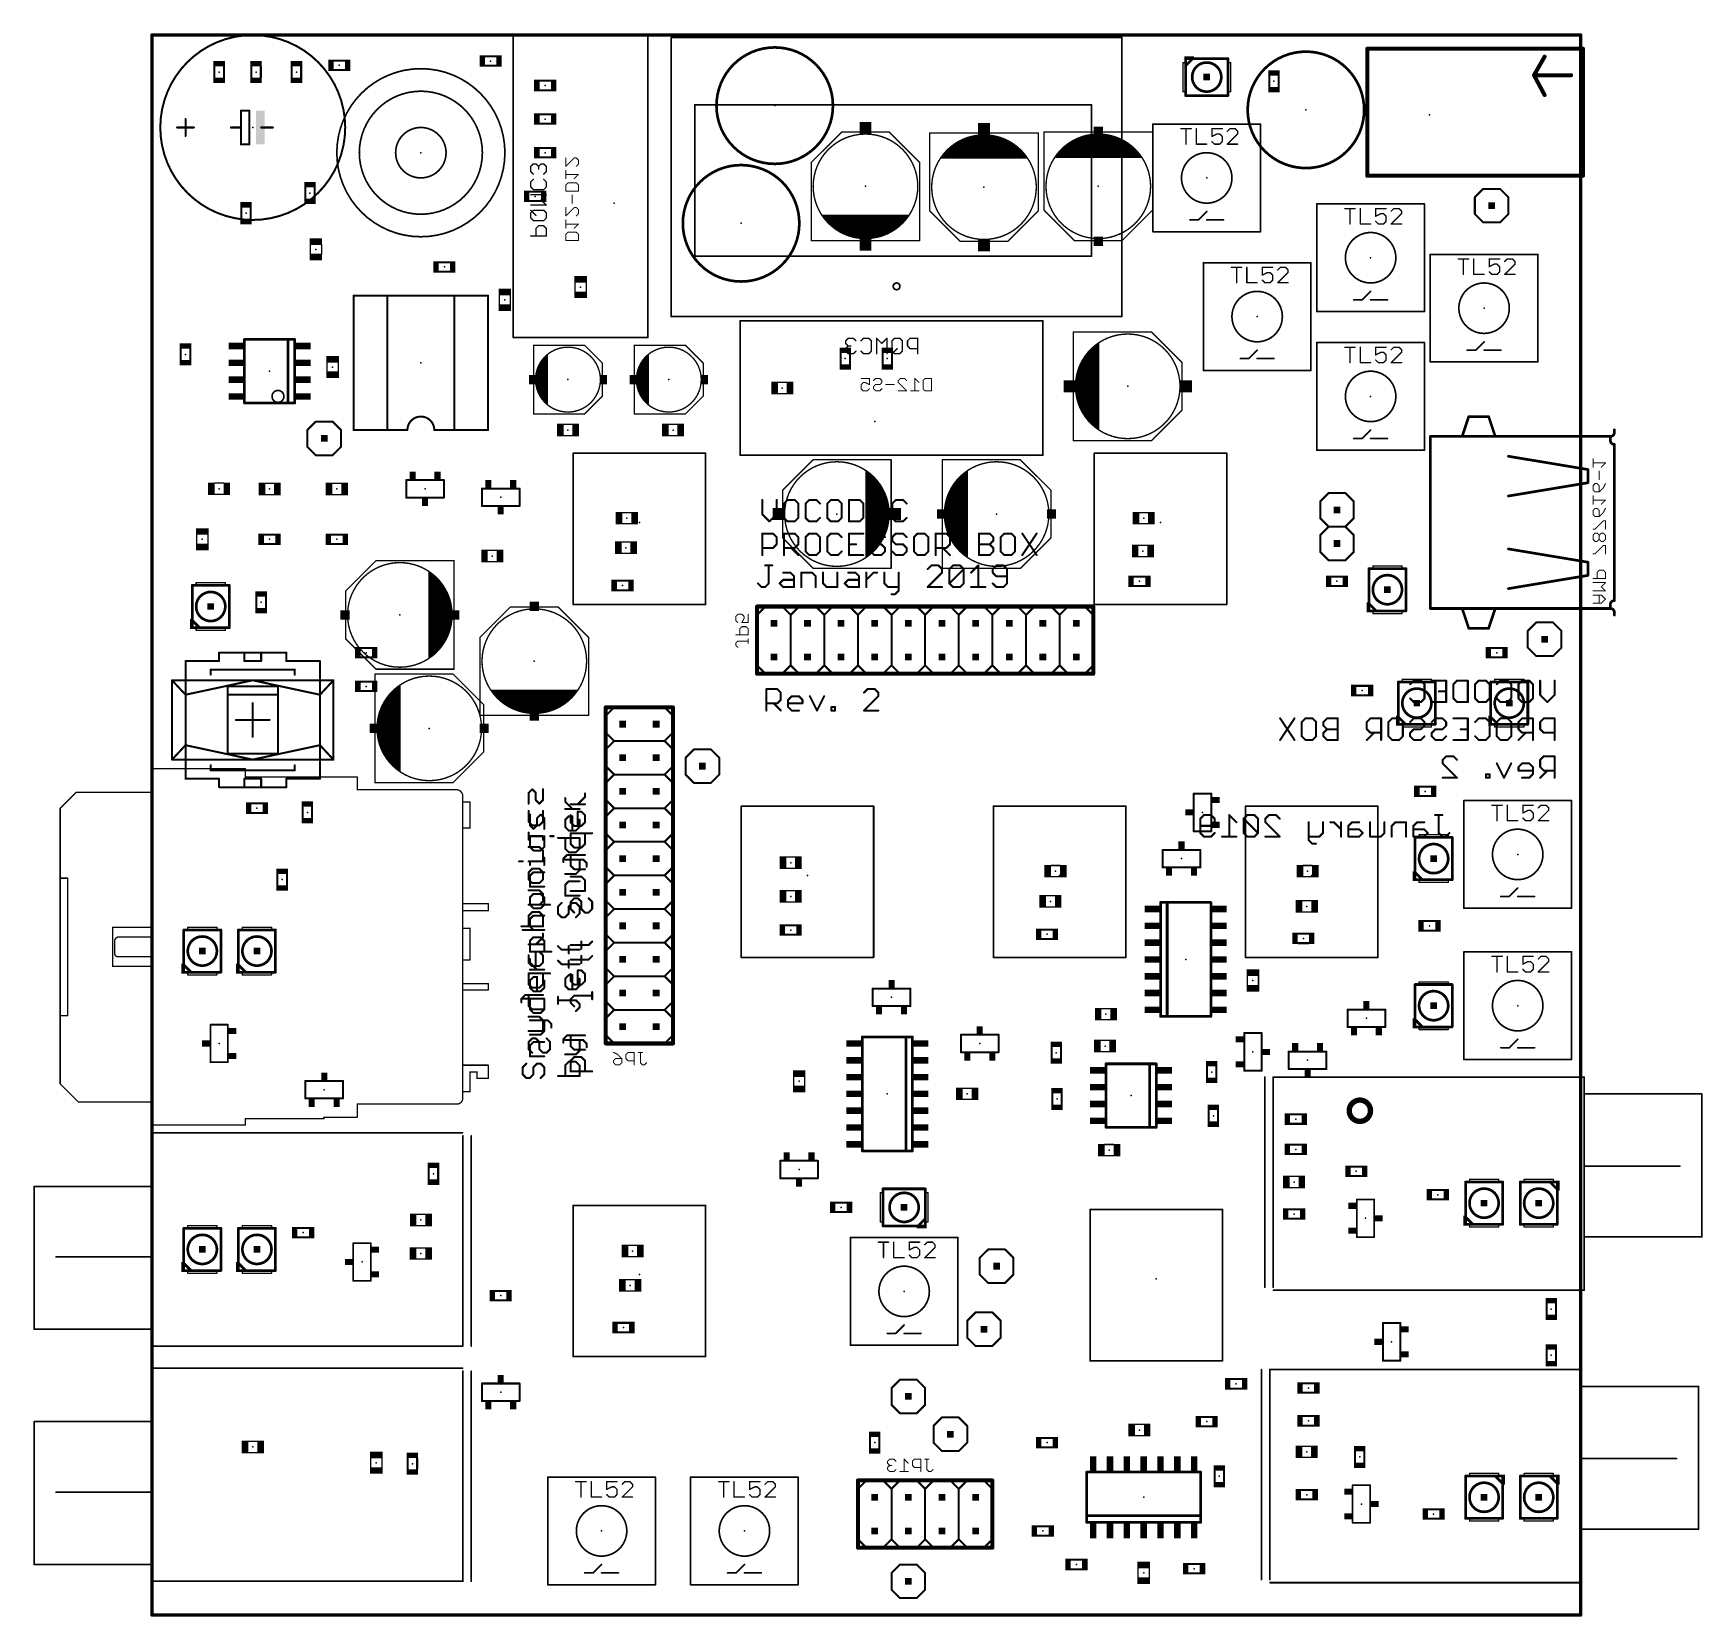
# Model space of a CAD drawing. Extents: x -0.2 to 4.76, y 0.34 to 5.06.
import ezdxf

# ---------------------------------------------------------------- set-up
doc = ezdxf.new("R2010")
doc.units = 0
for name, color, linetype in [('21', 253, 'CONTINUOUS'), ('22', 253, 'CONTINUOUS'), ('23', 7, 'CONTINUOUS'), ('24', 7, 'CONTINUOUS'), ('46', 140, 'CONTINUOUS'), ('51', 253, 'CONTINUOUS'), ('52', 253, 'CONTINUOUS')]:
    doc.layers.add(name, color=color, linetype=linetype)

# ---------------------------------------------------------------- blocks, each defined once
blk = doc.blocks.new('RECT')
blk.add_solid([(-0.5, -0.5), (0.5, -0.5), (-0.5, 0.5), (0.5, 0.5)])

msp = doc.modelspace()

# ---------------------------------------------------------------- linework, layer by layer
at = {"layer": '21'}
for points, const_width in [([(3.035, 5.0425), (1.695, 5.0425)], 0.005), ([(1.695, 5.0425), (1.695, 4.2125)], 0.005), ([(3.035, 4.2125), (3.035, 5.0425)], 0.005), ([(2.945, 4.8425), (1.765, 4.8425)], 0.005), ([(1.765, 4.8425), (1.765, 4.3925)], 0.005), ([(2.945, 4.3925), (2.945, 4.8425)], 0.005), ([(3.1275, 4.465), (3.1275, 4.785)], 0.005), ([(3.1275, 4.785), (3.4475, 4.785)], 0.005), ([(3.21076, 4.771464), (3.241453, 4.771464)], 0.004), ([(3.226106, 4.725425), (3.226106, 4.771464)], 0.004), ([(3.256799, 4.771464), (3.256799, 4.725425)], 0.004), ([(3.333531, 4.771464), (3.302838, 4.771464)], 0.004), ([(3.302838, 4.771464), (3.302838, 4.748445)], 0.004), ([(3.356551, 4.771464), (3.348878, 4.763791)], 0.004), ([(3.371897, 4.771464), (3.356551, 4.771464)], 0.004), ([(3.37957, 4.763791), (3.371897, 4.771464)], 0.004), ([(3.4475, 4.785), (3.4475, 4.465)], 0.005), ([(3.256799, 4.725425), (3.287492, 4.725425)], 0.004), ([(3.302838, 4.748445), (3.318185, 4.756118)], 0.004), ([(3.310511, 4.725425), (3.302838, 4.733098)], 0.004), ([(3.325858, 4.725425), (3.310511, 4.725425)], 0.004), ([(3.318185, 4.756118), (3.325858, 4.756118)], 0.004), ([(3.325858, 4.756118), (3.333531, 4.748445)], 0.004), ([(3.333531, 4.733098), (3.325858, 4.725425)], 0.004), ([(3.333531, 4.748445), (3.333531, 4.733098)], 0.004), ([(3.348878, 4.725425), (3.37957, 4.756118)], 0.004), ([(3.37957, 4.725425), (3.348878, 4.725425)], 0.004), ([(3.37957, 4.756118), (3.37957, 4.763791)], 0.004), ([(4.085, 4.5675), (4.11, 4.5925)], 0.006), ([(4.085, 4.5175), (4.085, 4.5675)], 0.006), ([(4.11, 4.5925), (4.16, 4.5925)], 0.006), ([(4.16, 4.5925), (4.185, 4.5675)], 0.006), ([(4.185, 4.5675), (4.185, 4.5175)], 0.006), ([(3.2625, 4.5), (3.2875, 4.525)], 0.005), ([(3.615, 4.2275), (3.615, 4.5475)], 0.005), ([(3.615, 4.5475), (3.935, 4.5475)], 0.005), ([(3.69826, 4.533964), (3.728953, 4.533964)], 0.004), ([(3.713606, 4.487925), (3.713606, 4.533964)], 0.004), ([(3.744299, 4.533964), (3.744299, 4.487925)], 0.004), ([(3.821031, 4.533964), (3.790338, 4.533964)], 0.004), ([(3.790338, 4.533964), (3.790338, 4.510945)], 0.004), ([(3.790338, 4.510945), (3.805685, 4.518618)], 0.004), ([(3.805685, 4.518618), (3.813358, 4.518618)], 0.004), ([(3.813358, 4.518618), (3.821031, 4.510945)], 0.004), ([(3.844051, 4.533964), (3.836378, 4.526291)], 0.004), ([(3.836378, 4.487925), (3.86707, 4.518618)], 0.004), ([(3.859397, 4.533964), (3.844051, 4.533964)], 0.004), ([(3.86707, 4.526291), (3.859397, 4.533964)], 0.004), ([(3.86707, 4.518618), (3.86707, 4.526291)], 0.004), ([(3.935, 4.5475), (3.935, 4.2275)], 0.005), ([(4.085, 4.5175), (4.11, 4.4925)], 0.006), ([(4.16, 4.4925), (4.185, 4.5175)], 0.006), ([(3.2375, 4.5), (3.2625, 4.5)], 0.005), ([(3.2875, 4.5), (3.3375, 4.5)], 0.005), ([(3.744299, 4.487925), (3.774992, 4.487925)], 0.004), ([(3.798011, 4.487925), (3.790338, 4.495598)], 0.004), ([(3.813358, 4.487925), (3.798011, 4.487925)], 0.004), ([(3.821031, 4.495598), (3.813358, 4.487925)], 0.004), ([(3.821031, 4.510945), (3.821031, 4.495598)], 0.004), ([(3.86707, 4.487925), (3.836378, 4.487925)], 0.004), ([(4.11, 4.4925), (4.16, 4.4925)], 0.006), ([(3.4475, 4.465), (3.1275, 4.465)], 0.005), ([(1.765, 4.3925), (2.945, 4.3925)], 0.005), ([(3.2775, 4.0525), (3.2775, 4.3725)], 0.005), ([(3.2775, 4.3725), (3.5975, 4.3725)], 0.005), ([(3.5975, 4.3725), (3.5975, 4.0525)], 0.005), ([(3.9525, 4.0775), (3.9525, 4.3975)], 0.005), ([(3.9525, 4.3975), (4.2725, 4.3975)], 0.005), ([(4.03576, 4.383964), (4.066453, 4.383964)], 0.004), ([(4.051106, 4.337925), (4.051106, 4.383964)], 0.004), ([(4.081799, 4.383964), (4.081799, 4.337925)], 0.004), ([(4.158531, 4.383964), (4.127838, 4.383964)], 0.004), ([(4.127838, 4.383964), (4.127838, 4.360945)], 0.004), ([(4.127838, 4.360945), (4.143185, 4.368618)], 0.004), ([(4.143185, 4.368618), (4.150858, 4.368618)], 0.004), ([(4.150858, 4.368618), (4.158531, 4.360945)], 0.004), ([(4.181551, 4.383964), (4.173878, 4.376291)], 0.004), ([(4.173878, 4.337925), (4.20457, 4.368618)], 0.004), ([(4.196897, 4.383964), (4.181551, 4.383964)], 0.004), ([(4.20457, 4.376291), (4.196897, 4.383964)], 0.004), ([(4.20457, 4.368618), (4.20457, 4.376291)], 0.004), ([(4.2725, 4.3975), (4.2725, 4.0775)], 0.005), ([(3.36076, 4.358964), (3.391453, 4.358964)], 0.004), ([(3.376106, 4.312925), (3.376106, 4.358964)], 0.004), ([(3.406799, 4.358964), (3.406799, 4.312925)], 0.004), ([(3.483531, 4.358964), (3.452838, 4.358964)], 0.004), ([(3.452838, 4.358964), (3.452838, 4.335945)], 0.004), ([(3.452838, 4.335945), (3.468185, 4.343618)], 0.004), ([(3.460511, 4.312925), (3.452838, 4.320598)], 0.004), ([(3.468185, 4.343618), (3.475858, 4.343618)], 0.004), ([(3.475858, 4.343618), (3.483531, 4.335945)], 0.004), ([(3.483531, 4.320598), (3.475858, 4.312925)], 0.004), ([(3.483531, 4.335945), (3.483531, 4.320598)], 0.004), ([(3.506551, 4.358964), (3.498878, 4.351291)], 0.004), ([(3.498878, 4.312925), (3.52957, 4.343618)], 0.004), ([(3.521897, 4.358964), (3.506551, 4.358964)], 0.004), ([(3.52957, 4.351291), (3.521897, 4.358964)], 0.004), ([(3.52957, 4.343618), (3.52957, 4.351291)], 0.004), ([(4.081799, 4.337925), (4.112492, 4.337925)], 0.004), ([(4.135511, 4.337925), (4.127838, 4.345598)], 0.004), ([(4.150858, 4.337925), (4.135511, 4.337925)], 0.004), ([(4.158531, 4.345598), (4.150858, 4.337925)], 0.004), ([(4.158531, 4.360945), (4.158531, 4.345598)], 0.004), ([(4.20457, 4.337925), (4.173878, 4.337925)], 0.004), ([(3.406799, 4.312925), (3.437492, 4.312925)], 0.004), ([(3.475858, 4.312925), (3.460511, 4.312925)], 0.004), ([(3.52957, 4.312925), (3.498878, 4.312925)], 0.004), ([(3.75, 4.2625), (3.775, 4.2875)], 0.005), ([(3.935, 4.2275), (3.615, 4.2275)], 0.005), ([(3.725, 4.2625), (3.75, 4.2625)], 0.005), ([(3.775, 4.2625), (3.825, 4.2625)], 0.005), ([(1.695, 4.2125), (3.035, 4.2125)], 0.005), ([(3.615, 3.815), (3.615, 4.135)], 0.005), ([(3.615, 4.135), (3.935, 4.135)], 0.005), ([(3.69826, 4.121464), (3.728953, 4.121464)], 0.004), ([(3.713606, 4.075425), (3.713606, 4.121464)], 0.004), ([(3.744299, 4.121464), (3.744299, 4.075425)], 0.004), ([(3.821031, 4.121464), (3.790338, 4.121464)], 0.004), ([(3.790338, 4.121464), (3.790338, 4.098445)], 0.004), ([(3.844051, 4.121464), (3.836378, 4.113791)], 0.004), ([(3.859397, 4.121464), (3.844051, 4.121464)], 0.004), ([(3.86707, 4.113791), (3.859397, 4.121464)], 0.004), ([(3.935, 4.135), (3.935, 3.815)], 0.005), ([(4.0875, 4.1125), (4.1125, 4.1375)], 0.005), ([(3.3875, 4.0875), (3.4125, 4.0875)], 0.005), ([(3.4125, 4.0875), (3.4375, 4.1125)], 0.005), ([(3.4375, 4.0875), (3.4875, 4.0875)], 0.005), ([(3.744299, 4.075425), (3.774992, 4.075425)], 0.004), ([(3.790338, 4.098445), (3.805685, 4.106118)], 0.004), ([(3.798011, 4.075425), (3.790338, 4.083098)], 0.004), ([(3.813358, 4.075425), (3.798011, 4.075425)], 0.004), ([(3.805685, 4.106118), (3.813358, 4.106118)], 0.004), ([(3.813358, 4.106118), (3.821031, 4.098445)], 0.004), ([(3.821031, 4.083098), (3.813358, 4.075425)], 0.004), ([(3.821031, 4.098445), (3.821031, 4.083098)], 0.004), ([(3.836378, 4.075425), (3.86707, 4.106118)], 0.004), ([(3.86707, 4.075425), (3.836378, 4.075425)], 0.004), ([(3.86707, 4.106118), (3.86707, 4.113791)], 0.004), ([(4.2725, 4.0775), (3.9525, 4.0775)], 0.005), ([(4.0625, 4.1125), (4.0875, 4.1125)], 0.005), ([(4.1125, 4.1125), (4.1625, 4.1125)], 0.005), ([(3.5975, 4.0525), (3.2775, 4.0525)], 0.005), ([(0.6375, 3.9), (0.6125, 3.875)], 0.006), ([(0.6125, 3.875), (0.6125, 3.825)], 0.006), ([(0.6375, 3.9), (0.6875, 3.9)], 0.006), ([(0.6875, 3.9), (0.7125, 3.875)], 0.006), ([(0.7125, 3.875), (0.7125, 3.825)], 0.006), ([(3.75, 3.85), (3.775, 3.875)], 0.005), ([(0.6125, 3.825), (0.6375, 3.8)], 0.006), ([(0.7125, 3.825), (0.6875, 3.8)], 0.006), ([(3.725, 3.85), (3.75, 3.85)], 0.005), ([(3.775, 3.85), (3.825, 3.85)], 0.005), ([(0.6875, 3.8), (0.6375, 3.8)], 0.006), ([(1.40315, 3.6), (1.40315, 3.805906)], 0.005), ([(1.40315, 3.805906), (1.79685, 3.805906)], 0.005), ([(1.79685, 3.805906), (1.79685, 3.6)], 0.005), ([(2.95315, 3.6), (2.95315, 3.805906)], 0.005), ([(2.95315, 3.805906), (3.34685, 3.805906)], 0.005), ([(3.34685, 3.805906), (3.34685, 3.6)], 0.005), ([(3.935, 3.815), (3.615, 3.815)], 0.005), ([(0.9065, 3.674), (0.9065, 3.706)], 0.006), ([(0.9285, 3.674), (0.9065, 3.674)], 0.006), ([(1.0185, 3.674), (0.9965, 3.674)], 0.006), ([(1.0185, 3.706), (1.0185, 3.674)], 0.006), ([(1.1315, 3.649), (1.1315, 3.681)], 0.006), ([(1.2435, 3.681), (1.2435, 3.649)], 0.006), ([(3.65, 3.6875), (3.625, 3.6625)], 0.006), ([(3.65, 3.6875), (3.7, 3.6875)], 0.006), ([(3.7, 3.6875), (3.725, 3.6625)], 0.006), ([(1.1535, 3.649), (1.1315, 3.649)], 0.006), ([(1.2435, 3.649), (1.2215, 3.649)], 0.006), ([(1.9655, 3.667055), (1.9655, 3.624352)], 0.006), ([(1.9655, 3.624352), (1.986852, 3.603)], 0.006), ([(1.986852, 3.603), (2.008203, 3.624352)], 0.006), ([(2.008203, 3.624352), (2.008203, 3.667055)], 0.006), ([(2.040631, 3.667055), (2.029955, 3.656379)], 0.006), ([(2.029955, 3.656379), (2.029955, 3.613676)], 0.006), ([(2.061982, 3.667055), (2.040631, 3.667055)], 0.006), ([(2.072658, 3.656379), (2.061982, 3.667055)], 0.006), ([(2.072658, 3.613676), (2.072658, 3.656379)], 0.006), ([(2.105086, 3.667055), (2.09441, 3.656379)], 0.006), ([(2.09441, 3.656379), (2.09441, 3.613676)], 0.006), ([(2.126437, 3.667055), (2.105086, 3.667055)], 0.006), ([(2.137113, 3.656379), (2.126437, 3.667055)], 0.006), ([(2.169541, 3.667055), (2.158865, 3.656379)], 0.006), ([(2.158865, 3.656379), (2.158865, 3.613676)], 0.006), ([(2.190892, 3.667055), (2.169541, 3.667055)], 0.006), ([(2.201568, 3.656379), (2.190892, 3.667055)], 0.006), ([(2.201568, 3.613676), (2.201568, 3.656379)], 0.006), ([(2.22332, 3.667055), (2.22332, 3.603)], 0.006), ([(2.255347, 3.667055), (2.22332, 3.667055)], 0.006), ([(2.266023, 3.656379), (2.255347, 3.667055)], 0.006), ([(2.266023, 3.613676), (2.266023, 3.656379)], 0.006), ([(2.330478, 3.667055), (2.287775, 3.667055)], 0.006), ([(2.287775, 3.667055), (2.287775, 3.603)], 0.006), ([(2.287775, 3.635027), (2.309126, 3.635027)], 0.006), ([(2.362906, 3.667055), (2.35223, 3.656379)], 0.006), ([(2.35223, 3.656379), (2.35223, 3.613676)], 0.006), ([(2.384257, 3.667055), (2.362906, 3.667055)], 0.006), ([(2.394933, 3.656379), (2.384257, 3.667055)], 0.006), ([(3.625, 3.6625), (3.625, 3.6125)], 0.006), ([(3.725, 3.6625), (3.725, 3.6125)], 0.006), ([(1.40315, 3.356299), (1.40315, 3.6)], 0.005), ([(1.79685, 3.6), (1.79685, 3.356299)], 0.005), ([(2.029955, 3.613676), (2.040631, 3.603)], 0.006), ([(2.040631, 3.603), (2.061982, 3.603)], 0.006), ([(2.061982, 3.603), (2.072658, 3.613676)], 0.006), ([(2.09441, 3.613676), (2.105086, 3.603)], 0.006), ([(2.105086, 3.603), (2.126437, 3.603)], 0.006), ([(2.126437, 3.603), (2.137113, 3.613676)], 0.006), ([(2.158865, 3.613676), (2.169541, 3.603)], 0.006), ([(2.169541, 3.603), (2.190892, 3.603)], 0.006), ([(2.190892, 3.603), (2.201568, 3.613676)], 0.006), ([(2.22332, 3.603), (2.255347, 3.603)], 0.006), ([(2.255347, 3.603), (2.266023, 3.613676)], 0.006), ([(2.287775, 3.603), (2.330478, 3.603)], 0.006), ([(2.35223, 3.613676), (2.362906, 3.603)], 0.006), ([(2.362906, 3.603), (2.384257, 3.603)], 0.006), ([(2.384257, 3.603), (2.394933, 3.613676)], 0.006), ([(2.95315, 3.356299), (2.95315, 3.6)], 0.005), ([(3.34685, 3.6), (3.34685, 3.356299)], 0.005), ([(3.625, 3.6125), (3.65, 3.5875)], 0.006), ([(3.65, 3.5875), (3.625, 3.5625)], 0.006), ([(3.7, 3.5875), (3.65, 3.5875)], 0.006), ([(3.65, 3.5875), (3.7, 3.5875)], 0.006), ([(3.725, 3.6125), (3.7, 3.5875)], 0.006), ([(3.7, 3.5875), (3.725, 3.5625)], 0.006), ([(1.9655, 3.503), (1.9655, 3.567055)], 0.006), ([(1.9655, 3.567055), (1.997527, 3.567055)], 0.006), ([(1.997527, 3.524352), (1.9655, 3.524352)], 0.006), ([(1.997527, 3.567055), (2.008203, 3.556379)], 0.006), ([(2.008203, 3.535027), (1.997527, 3.524352)], 0.006), ([(2.008203, 3.556379), (2.008203, 3.535027)], 0.006), ([(2.029955, 3.503), (2.029955, 3.567055)], 0.006), ([(2.029955, 3.567055), (2.061982, 3.567055)], 0.006), ([(2.061982, 3.524352), (2.029955, 3.524352)], 0.006), ([(2.051306, 3.524352), (2.072658, 3.503)], 0.006), ([(2.061982, 3.567055), (2.072658, 3.556379)], 0.006), ([(2.072658, 3.535027), (2.061982, 3.524352)], 0.006), ([(2.072658, 3.556379), (2.072658, 3.535027)], 0.006), ([(2.105086, 3.567055), (2.09441, 3.556379)], 0.006), ([(2.09441, 3.556379), (2.09441, 3.513676)], 0.006), ([(2.126437, 3.567055), (2.105086, 3.567055)], 0.006), ([(2.137113, 3.556379), (2.126437, 3.567055)], 0.006), ([(2.137113, 3.513676), (2.137113, 3.556379)], 0.006), ([(2.169541, 3.567055), (2.158865, 3.556379)], 0.006), ([(2.158865, 3.556379), (2.158865, 3.513676)], 0.006), ([(2.190892, 3.567055), (2.169541, 3.567055)], 0.006), ([(2.201568, 3.556379), (2.190892, 3.567055)], 0.006), ([(2.266023, 3.567055), (2.22332, 3.567055)], 0.006), ([(2.22332, 3.567055), (2.22332, 3.503)], 0.006), ([(2.22332, 3.535027), (2.244671, 3.535027)], 0.006), ([(2.298451, 3.567055), (2.287775, 3.556379)], 0.006), ([(2.287775, 3.556379), (2.287775, 3.545703)], 0.006), ([(2.287775, 3.545703), (2.298451, 3.535027)], 0.006), ([(2.319802, 3.567055), (2.298451, 3.567055)], 0.006), ([(2.298451, 3.535027), (2.319802, 3.535027)], 0.006), ([(2.330478, 3.556379), (2.319802, 3.567055)], 0.006), ([(2.319802, 3.535027), (2.330478, 3.524352)], 0.006), ([(2.330478, 3.524352), (2.330478, 3.513676)], 0.006), ([(2.362906, 3.567055), (2.35223, 3.556379)], 0.006), ([(2.35223, 3.556379), (2.35223, 3.545703)], 0.006), ([(2.35223, 3.545703), (2.362906, 3.535027)], 0.006), ([(2.384257, 3.567055), (2.362906, 3.567055)], 0.006), ([(2.362906, 3.535027), (2.384257, 3.535027)], 0.006), ([(2.394933, 3.556379), (2.384257, 3.567055)], 0.006), ([(2.384257, 3.535027), (2.394933, 3.524352)], 0.006), ([(2.394933, 3.524352), (2.394933, 3.513676)], 0.006), ([(2.42736, 3.567055), (2.416685, 3.556379)], 0.006), ([(2.416685, 3.556379), (2.416685, 3.513676)], 0.006), ([(2.448712, 3.567055), (2.42736, 3.567055)], 0.006), ([(2.459388, 3.556379), (2.448712, 3.567055)], 0.006), ([(2.459388, 3.513676), (2.459388, 3.556379)], 0.006), ([(2.48114, 3.503), (2.48114, 3.567055)], 0.006), ([(2.48114, 3.567055), (2.513167, 3.567055)], 0.006), ([(2.513167, 3.524352), (2.48114, 3.524352)], 0.006), ([(2.502491, 3.524352), (2.523843, 3.503)], 0.006), ([(2.513167, 3.567055), (2.523843, 3.556379)], 0.006), ([(2.523843, 3.535027), (2.513167, 3.524352)], 0.006), ([(2.523843, 3.556379), (2.523843, 3.535027)], 0.006), ([(2.61005, 3.503), (2.61005, 3.567055)], 0.006), ([(2.61005, 3.567055), (2.642077, 3.567055)], 0.006), ([(2.61005, 3.535027), (2.642077, 3.535027)], 0.006), ([(2.642077, 3.567055), (2.652753, 3.556379)], 0.006), ([(2.652753, 3.545703), (2.642077, 3.535027)], 0.006), ([(2.642077, 3.535027), (2.652753, 3.524352)], 0.006), ([(2.652753, 3.556379), (2.652753, 3.545703)], 0.006), ([(2.652753, 3.524352), (2.652753, 3.513676)], 0.006), ([(2.68518, 3.567055), (2.674505, 3.556379)], 0.006), ([(2.674505, 3.556379), (2.674505, 3.513676)], 0.006), ([(2.706532, 3.567055), (2.68518, 3.567055)], 0.006), ([(2.717208, 3.556379), (2.706532, 3.567055)], 0.006), ([(2.717208, 3.513676), (2.717208, 3.556379)], 0.006), ([(2.73896, 3.567055), (2.781663, 3.503)], 0.006), ([(2.781663, 3.567055), (2.73896, 3.503)], 0.006), ([(3.625, 3.5625), (3.625, 3.5125)], 0.006), ([(3.725, 3.5625), (3.725, 3.5125)], 0.006), ([(2.09441, 3.513676), (2.105086, 3.503)], 0.006), ([(2.105086, 3.503), (2.126437, 3.503)], 0.006), ([(2.126437, 3.503), (2.137113, 3.513676)], 0.006), ([(2.158865, 3.513676), (2.169541, 3.503)], 0.006), ([(2.169541, 3.503), (2.190892, 3.503)], 0.006), ([(2.190892, 3.503), (2.201568, 3.513676)], 0.006), ([(2.22332, 3.503), (2.266023, 3.503)], 0.006), ([(2.298451, 3.503), (2.287775, 3.513676)], 0.006), ([(2.319802, 3.503), (2.298451, 3.503)], 0.006), ([(2.330478, 3.513676), (2.319802, 3.503)], 0.006), ([(2.362906, 3.503), (2.35223, 3.513676)], 0.006), ([(2.384257, 3.503), (2.362906, 3.503)], 0.006), ([(2.394933, 3.513676), (2.384257, 3.503)], 0.006), ([(2.416685, 3.513676), (2.42736, 3.503)], 0.006), ([(2.42736, 3.503), (2.448712, 3.503)], 0.006), ([(2.448712, 3.503), (2.459388, 3.513676)], 0.006), ([(2.642077, 3.503), (2.61005, 3.503)], 0.006), ([(2.652753, 3.513676), (2.642077, 3.503)], 0.006), ([(2.674505, 3.513676), (2.68518, 3.503)], 0.006), ([(2.68518, 3.503), (2.706532, 3.503)], 0.006), ([(2.706532, 3.503), (2.717208, 3.513676)], 0.006), ([(3.625, 3.5125), (3.65, 3.4875)], 0.006), ([(3.7, 3.4875), (3.65, 3.4875)], 0.006), ([(3.725, 3.5125), (3.7, 3.4875)], 0.006), ([(1.974133, 3.472055), (1.995485, 3.472055)], 0.006), ([(1.984809, 3.418676), (1.984809, 3.472055)], 0.006), ([(2.017236, 3.418676), (2.027912, 3.429352)], 0.006), ([(2.027912, 3.450703), (2.049264, 3.450703)], 0.006), ([(2.027912, 3.429352), (2.05994, 3.429352)], 0.006), ([(2.049264, 3.450703), (2.05994, 3.440027)], 0.006), ([(2.05994, 3.440027), (2.05994, 3.408)], 0.006), ([(2.081691, 3.408), (2.081691, 3.450703)], 0.006), ([(2.081691, 3.450703), (2.113719, 3.450703)], 0.006), ([(2.113719, 3.450703), (2.124395, 3.440027)], 0.006), ([(2.124395, 3.440027), (2.124395, 3.408)], 0.006), ([(2.146146, 3.450703), (2.146146, 3.418676)], 0.006), ([(2.18885, 3.408), (2.18885, 3.450703)], 0.006), ([(2.210601, 3.418676), (2.221277, 3.429352)], 0.006), ([(2.221277, 3.450703), (2.242629, 3.450703)], 0.006), ([(2.221277, 3.429352), (2.253305, 3.429352)], 0.006), ([(2.242629, 3.450703), (2.253305, 3.440027)], 0.006), ([(2.253305, 3.440027), (2.253305, 3.408)], 0.006), ([(2.275056, 3.408), (2.275056, 3.450703)], 0.006), ([(2.275056, 3.429352), (2.296408, 3.450703)], 0.006), ([(2.296408, 3.450703), (2.307084, 3.450703)], 0.006), ([(2.328769, 3.450703), (2.328769, 3.418676)], 0.006), ([(2.371472, 3.450703), (2.371472, 3.397324)], 0.006), ([(2.468354, 3.472055), (2.457679, 3.461379)], 0.006), ([(2.457679, 3.408), (2.500382, 3.450703)], 0.006), ([(2.489706, 3.472055), (2.468354, 3.472055)], 0.006), ([(2.500382, 3.461379), (2.489706, 3.472055)], 0.006), ([(2.500382, 3.450703), (2.500382, 3.461379)], 0.006), ([(2.522134, 3.461379), (2.532809, 3.472055)], 0.006), ([(2.522134, 3.418676), (2.522134, 3.461379)], 0.006), ([(2.522134, 3.418676), (2.564837, 3.461379)], 0.006), ([(2.532809, 3.472055), (2.554161, 3.472055)], 0.006), ([(2.554161, 3.472055), (2.564837, 3.461379)], 0.006), ([(2.564837, 3.461379), (2.564837, 3.418676)], 0.006), ([(2.586589, 3.450703), (2.60794, 3.472055)], 0.006), ([(2.60794, 3.472055), (2.60794, 3.408)], 0.006), ([(2.661719, 3.472055), (2.651044, 3.461379)], 0.006), ([(2.651044, 3.461379), (2.651044, 3.450703)], 0.006), ([(2.651044, 3.450703), (2.661719, 3.440027)], 0.006), ([(2.683071, 3.472055), (2.661719, 3.472055)], 0.006), ([(2.661719, 3.440027), (2.693747, 3.440027)], 0.006), ([(2.693747, 3.461379), (2.683071, 3.472055)], 0.006), ([(2.693747, 3.418676), (2.693747, 3.461379)], 0.006), ([(1.952781, 3.418676), (1.963457, 3.408)], 0.006), ([(1.963457, 3.408), (1.974133, 3.408)], 0.006), ([(1.974133, 3.408), (1.984809, 3.418676)], 0.006), ([(2.027912, 3.408), (2.017236, 3.418676)], 0.006), ([(2.05994, 3.408), (2.027912, 3.408)], 0.006), ([(2.146146, 3.418676), (2.156822, 3.408)], 0.006), ([(2.156822, 3.408), (2.18885, 3.408)], 0.006), ([(2.221277, 3.408), (2.210601, 3.418676)], 0.006), ([(2.253305, 3.408), (2.221277, 3.408)], 0.006), ([(2.328769, 3.418676), (2.339445, 3.408)], 0.006), ([(2.339445, 3.408), (2.371472, 3.408)], 0.006), ([(2.360796, 3.386648), (2.35012, 3.386648)], 0.006), ([(2.371472, 3.397324), (2.360796, 3.386648)], 0.006), ([(2.500382, 3.408), (2.457679, 3.408)], 0.006), ([(2.532809, 3.408), (2.522134, 3.418676)], 0.006), ([(2.554161, 3.408), (2.532809, 3.408)], 0.006), ([(2.564837, 3.418676), (2.554161, 3.408)], 0.006), ([(2.586589, 3.408), (2.629292, 3.408)], 0.006), ([(2.651044, 3.418676), (2.661719, 3.408)], 0.006), ([(2.661719, 3.408), (2.683071, 3.408)], 0.006), ([(2.683071, 3.408), (2.693747, 3.418676)], 0.006), ([(1.126083, 3.258366), (1.216634, 3.348917)], 0.004), ([(1.216634, 3.348917), (1.252067, 3.348917)], 0.004), ([(1.322933, 3.348917), (1.358366, 3.348917)], 0.004), ([(1.358366, 3.348917), (1.448917, 3.258366)], 0.004), ([(1.79685, 3.356299), (1.40315, 3.356299)], 0.005), ([(1.95, 3.325), (1.975, 3.35)], 0.006), ([(1.95, 3.175), (1.95, 3.325)], 0.006), ([(1.975, 3.35), (2.025, 3.35)], 0.006), ([(2.025, 3.35), (2.05, 3.325)], 0.006), ([(2.05, 3.325), (2.075, 3.35)], 0.006), ([(2.05, 3.325), (2.05, 3.175)], 0.006), ([(2.075, 3.35), (2.125, 3.35)], 0.006), ([(2.125, 3.35), (2.15, 3.325)], 0.006), ([(2.15, 3.325), (2.175, 3.35)], 0.006), ([(2.15, 3.325), (2.15, 3.175)], 0.006), ([(2.175, 3.35), (2.225, 3.35)], 0.006), ([(2.225, 3.35), (2.25, 3.325)], 0.006), ([(2.25, 3.325), (2.275, 3.35)], 0.006), ([(2.25, 3.325), (2.25, 3.175)], 0.006), ([(2.275, 3.35), (2.325, 3.35)], 0.006), ([(2.325, 3.35), (2.35, 3.325)], 0.006), ([(2.35, 3.325), (2.375, 3.35)], 0.006), ([(2.35, 3.325), (2.35, 3.175)], 0.006), ([(2.375, 3.35), (2.425, 3.35)], 0.006), ([(2.425, 3.35), (2.45, 3.325)], 0.006), ([(2.45, 3.325), (2.475, 3.35)], 0.006), ([(2.45, 3.325), (2.45, 3.175)], 0.006), ([(2.475, 3.35), (2.525, 3.35)], 0.006), ([(2.525, 3.35), (2.55, 3.325)], 0.006), ([(2.55, 3.325), (2.575, 3.35)], 0.006), ([(2.55, 3.325), (2.55, 3.175)], 0.006), ([(2.575, 3.35), (2.625, 3.35)], 0.006), ([(2.625, 3.35), (2.65, 3.325)], 0.006), ([(2.65, 3.325), (2.675, 3.35)], 0.006), ([(2.65, 3.325), (2.65, 3.175)], 0.006), ([(2.675, 3.35), (2.725, 3.35)], 0.006), ([(2.725, 3.35), (2.75, 3.325)], 0.006), ([(2.75, 3.325), (2.775, 3.35)], 0.006), ([(2.75, 3.325), (2.75, 3.175)], 0.006), ([(2.775, 3.35), (2.825, 3.35)], 0.006), ([(2.825, 3.35), (2.85, 3.325)], 0.006), ([(2.85, 3.325), (2.875, 3.35)], 0.006), ([(2.85, 3.325), (2.85, 3.175)], 0.006), ([(2.875, 3.35), (2.925, 3.35)], 0.006), ([(2.925, 3.35), (2.95, 3.325)], 0.006), ([(2.95, 3.325), (2.95, 3.175)], 0.006), ([(3.34685, 3.356299), (2.95315, 3.356299)], 0.005), ([(4.2675, 3.3025), (4.2425, 3.2775)], 0.006), ([(4.2425, 3.2775), (4.2425, 3.2275)], 0.006), ([(4.2675, 3.3025), (4.3175, 3.3025)], 0.006), ([(4.3175, 3.3025), (4.3425, 3.2775)], 0.006), ([(4.3425, 3.2775), (4.3425, 3.2275)], 0.006), ([(1.126083, 3.026083), (1.126083, 3.258366)], 0.004), ([(1.448917, 3.258366), (1.448917, 3.026083)], 0.004), ([(4.2425, 3.2275), (4.2675, 3.2025)], 0.006), ([(4.3425, 3.2275), (4.3175, 3.2025)], 0.006), ([(0.25, 2.8375), (0.25, 3.1875)], 0.006), ([(0.25, 3.1875), (0.35, 3.1875)], 0.006), ([(0.35, 3.2125), (0.35, 3.1875)], 0.006), ([(0.35, 3.2125), (0.425, 3.2125)], 0.006), ([(0.425, 3.1875), (0.425, 3.2125)], 0.006), ([(0.425, 3.2125), (0.475, 3.2125)], 0.006), ([(0.475, 3.1875), (0.425, 3.1875)], 0.006), ([(0.475, 3.2125), (0.475, 3.1875)], 0.006), ([(0.475, 3.2125), (0.55, 3.2125)], 0.006), ([(0.55, 3.2125), (0.55, 3.1875)], 0.006), ([(0.65, 3.1875), (0.55, 3.1875)], 0.006), ([(0.65, 3.1875), (0.65, 2.8375)], 0.006), ([(1.95, 3.175), (1.975, 3.15)], 0.006), ([(2.025, 3.15), (2.05, 3.175)], 0.006), ([(2.05, 3.175), (2.075, 3.15)], 0.006), ([(2.125, 3.15), (2.15, 3.175)], 0.006), ([(2.15, 3.175), (2.175, 3.15)], 0.006), ([(2.225, 3.15), (2.25, 3.175)], 0.006), ([(2.25, 3.175), (2.275, 3.15)], 0.006), ([(2.325, 3.15), (2.35, 3.175)], 0.006), ([(2.35, 3.175), (2.375, 3.15)], 0.006), ([(2.425, 3.15), (2.45, 3.175)], 0.006), ([(2.45, 3.175), (2.475, 3.15)], 0.006), ([(2.525, 3.15), (2.55, 3.175)], 0.006), ([(2.55, 3.175), (2.575, 3.15)], 0.006), ([(2.65, 3.175), (2.625, 3.15)], 0.006), ([(2.65, 3.175), (2.675, 3.15)], 0.006), ([(2.75, 3.175), (2.725, 3.15)], 0.006), ([(2.75, 3.175), (2.775, 3.15)], 0.006), ([(2.85, 3.175), (2.825, 3.15)], 0.006), ([(2.85, 3.175), (2.875, 3.15)], 0.006), ([(2.95, 3.175), (2.925, 3.15)], 0.006), ([(4.3175, 3.2025), (4.2675, 3.2025)], 0.006), ([(0.575, 3.1625), (0.325, 3.1625)], 0.006), ([(0.325, 3.1475), (0.325, 3.1625)], 0.006), ([(0.575, 3.1475), (0.575, 3.1625)], 0.006), ([(1.975, 3.15), (2.025, 3.15)], 0.006), ([(2.075, 3.15), (2.125, 3.15)], 0.006), ([(2.175, 3.15), (2.225, 3.15)], 0.006), ([(2.275, 3.15), (2.325, 3.15)], 0.006), ([(2.375, 3.15), (2.425, 3.15)], 0.006), ([(2.475, 3.15), (2.525, 3.15)], 0.006), ([(2.575, 3.15), (2.625, 3.15)], 0.006), ([(2.675, 3.15), (2.725, 3.15)], 0.006), ([(2.775, 3.15), (2.825, 3.15)], 0.006), ([(2.875, 3.15), (2.925, 3.15)], 0.006), ([(0.525, 3.1125), (0.375, 3.1125)], 0.006), ([(0.375, 3.1125), (0.375, 3.0875)], 0.006), ([(0.525, 3.0875), (0.375, 3.0875)], 0.006), ([(0.375, 3.0875), (0.375, 2.9125)], 0.006), ([(0.525, 3.0875), (0.525, 3.1125)], 0.006), ([(0.525, 2.9125), (0.525, 3.0875)], 0.006), ([(1.978, 3.0405), (1.978, 3.104555)], 0.006), ([(1.978, 3.104555), (2.010027, 3.104555)], 0.006), ([(2.010027, 3.104555), (2.020703, 3.093879)], 0.006), ([(2.020703, 3.093879), (2.020703, 3.072527)], 0.006), ([(2.042455, 3.072527), (2.053131, 3.083203)], 0.006), ([(2.053131, 3.083203), (2.074482, 3.083203)], 0.006), ([(2.074482, 3.083203), (2.085158, 3.072527)], 0.006), ([(2.10691, 3.083203), (2.128261, 3.0405)], 0.006), ([(2.128261, 3.0405), (2.149613, 3.083203)], 0.006), ([(2.278723, 3.104555), (2.268047, 3.093879)], 0.006), ([(2.268047, 3.0405), (2.31075, 3.083203)], 0.006), ([(2.300075, 3.104555), (2.278723, 3.104555)], 0.006), ([(2.31075, 3.093879), (2.300075, 3.104555)], 0.006), ([(2.31075, 3.083203), (2.31075, 3.093879)], 0.006), ([(0.45, 3.0625), (0.45, 2.9625)], 0.006), ([(1.5, 3.025), (1.525, 3.05)], 0.006), ([(1.525, 3.05), (1.675, 3.05)], 0.006), ([(1.675, 3.05), (1.7, 3.025)], 0.006), ([(2.010027, 3.061852), (1.978, 3.061852)], 0.006), ([(1.999352, 3.061852), (2.020703, 3.0405)], 0.006), ([(2.020703, 3.072527), (2.010027, 3.061852)], 0.006), ([(2.042455, 3.051176), (2.042455, 3.072527)], 0.006), ([(2.085158, 3.061852), (2.042455, 3.061852)], 0.006), ([(2.053131, 3.0405), (2.042455, 3.051176)], 0.006), ([(2.074482, 3.0405), (2.053131, 3.0405)], 0.006), ([(2.085158, 3.072527), (2.085158, 3.061852)], 0.006), ([(2.171365, 3.0405), (2.171365, 3.051176)], 0.006), ([(2.171365, 3.051176), (2.182041, 3.051176)], 0.006), ([(2.182041, 3.0405), (2.171365, 3.0405)], 0.006), ([(2.182041, 3.051176), (2.182041, 3.0405)], 0.006), ([(2.31075, 3.0405), (2.268047, 3.0405)], 0.006), ([(0.5, 3.0125), (0.4, 3.0125)], 0.006), ([(1.252067, 3.026083), (1.126083, 3.026083)], 0.004), ([(1.448917, 3.026083), (1.322933, 3.026083)], 0.004), ([(1.5, 2.975), (1.5, 3.025)], 0.006), ([(1.7, 2.975), (1.7, 3.025)], 0.006), ([(1.525, 2.95), (1.5, 2.975)], 0.006), ([(1.5, 2.925), (1.525, 2.95)], 0.006), ([(1.525, 2.95), (1.675, 2.95)], 0.006), ([(1.675, 2.95), (1.7, 2.975)], 0.006), ([(1.675, 2.95), (1.7, 2.925)], 0.006), ([(0.325, 2.8625), (0.325, 2.8775)], 0.006), ([(0.375, 2.9125), (0.525, 2.9125)], 0.006), ([(0.575, 2.8625), (0.575, 2.8775)], 0.006), ([(1.5, 2.875), (1.5, 2.925)], 0.006), ([(1.7, 2.875), (1.7, 2.925)], 0.006), ([(1.7625, 2.925), (1.7375, 2.9)], 0.006), ([(1.7375, 2.9), (1.7375, 2.85)], 0.006), ([(1.7625, 2.925), (1.8125, 2.925)], 0.006), ([(1.8125, 2.925), (1.8375, 2.9)], 0.006), ([(1.8375, 2.9), (1.8375, 2.85)], 0.006), ([(0.25, 2.8375), (0.35, 2.8375)], 0.006), ([(0.575, 2.8625), (0.325, 2.8625)], 0.006), ([(0.35, 2.8125), (0.35, 2.8375)], 0.006), ([(0.475, 2.8375), (0.425, 2.8375)], 0.006), ([(0.425, 2.8375), (0.425, 2.8125)], 0.006), ([(0.475, 2.8125), (0.475, 2.8375)], 0.006), ([(0.65, 2.8375), (0.55, 2.8375)], 0.006), ([(0.55, 2.8125), (0.55, 2.8375)], 0.006), ([(1.525, 2.85), (1.5, 2.875)], 0.006), ([(1.5, 2.825), (1.525, 2.85)], 0.006), ([(1.525, 2.85), (1.675, 2.85)], 0.006), ([(1.675, 2.85), (1.7, 2.875)], 0.006), ([(1.675, 2.85), (1.7, 2.825)], 0.006), ([(1.7375, 2.85), (1.7625, 2.825)], 0.006), ([(1.8375, 2.85), (1.8125, 2.825)], 0.006), ([(0.425, 2.8125), (0.35, 2.8125)], 0.006), ([(0.475, 2.8125), (0.425, 2.8125)], 0.006), ([(0.55, 2.8125), (0.475, 2.8125)], 0.006), ([(1.379297, 2.769296), (1.379297, 2.779972)], 0.006), ([(1.5, 2.775), (1.5, 2.825)], 0.006), ([(1.7, 2.775), (1.7, 2.825)], 0.006), ([(1.8125, 2.825), (1.7625, 2.825)], 0.006), ([(3.249, 2.7935), (3.281, 2.7935)], 0.006), ([(3.249, 2.7715), (3.249, 2.7935)], 0.006), ([(1.274297, 2.699219), (1.274297, 2.731247)], 0.006), ([(1.306324, 2.731247), (1.295648, 2.720571)], 0.006), ([(1.317, 2.720571), (1.306324, 2.731247)], 0.006), ([(1.400648, 2.747945), (1.379297, 2.769296)], 0.006), ([(1.422, 2.747945), (1.379297, 2.747945)], 0.006), ([(1.525, 2.75), (1.5, 2.775)], 0.006), ([(1.5, 2.725), (1.525, 2.75)], 0.006), ([(1.525, 2.75), (1.675, 2.75)], 0.006), ([(1.675, 2.75), (1.7, 2.775)], 0.006), ([(1.675, 2.75), (1.7, 2.725)], 0.006), ([(1.90315, 2.55), (1.90315, 2.755906)], 0.005), ([(1.90315, 2.755906), (2.29685, 2.755906)], 0.005), ([(2.29685, 2.755906), (2.29685, 2.55)], 0.005), ([(2.65315, 2.55), (2.65315, 2.755906)], 0.005), ([(2.65315, 2.755906), (3.04685, 2.755906)], 0.005), ([(3.04685, 2.755906), (3.04685, 2.55)], 0.005), ([(3.40315, 2.55), (3.40315, 2.755906)], 0.005), ([(3.40315, 2.755906), (3.79685, 2.755906)], 0.005), ([(3.79685, 2.755906), (3.79685, 2.55)], 0.005), ([(4.0525, 2.4525), (4.0525, 2.7725)], 0.005), ([(4.0525, 2.7725), (4.3725, 2.7725)], 0.005), ([(4.13576, 2.758964), (4.166453, 2.758964)], 0.004), ([(4.151106, 2.712925), (4.151106, 2.758964)], 0.004), ([(4.181799, 2.758964), (4.181799, 2.712925)], 0.004), ([(4.258531, 2.758964), (4.227838, 2.758964)], 0.004), ([(4.227838, 2.758964), (4.227838, 2.735945)], 0.004), ([(4.227838, 2.735945), (4.243185, 2.743618)], 0.004), ([(4.243185, 2.743618), (4.250858, 2.743618)], 0.004), ([(4.250858, 2.743618), (4.258531, 2.735945)], 0.004), ([(4.258531, 2.735945), (4.258531, 2.720598)], 0.004), ([(4.281551, 2.758964), (4.273878, 2.751291)], 0.004), ([(4.273878, 2.712925), (4.30457, 2.743618)], 0.004), ([(4.296897, 2.758964), (4.281551, 2.758964)], 0.004), ([(4.30457, 2.751291), (4.296897, 2.758964)], 0.004), ([(4.30457, 2.743618), (4.30457, 2.751291)], 0.004), ([(4.3725, 2.7725), (4.3725, 2.4525)], 0.005), ([(1.284973, 2.688544), (1.274297, 2.699219)], 0.006), ([(1.295648, 2.699219), (1.284973, 2.688544)], 0.006), ([(1.295648, 2.720571), (1.295648, 2.699219)], 0.006), ([(1.317, 2.688544), (1.317, 2.720571)], 0.006), ([(1.379297, 2.715517), (1.389973, 2.726193)], 0.006), ([(1.379297, 2.694165), (1.379297, 2.715517)], 0.006), ([(1.389973, 2.68349), (1.379297, 2.694165)], 0.006), ([(1.389973, 2.726193), (1.400648, 2.726193)], 0.006), ([(1.411324, 2.68349), (1.389973, 2.68349)], 0.006), ([(1.400648, 2.726193), (1.400648, 2.68349)], 0.006), ([(1.422, 2.694165), (1.411324, 2.68349)], 0.006), ([(1.422, 2.715517), (1.422, 2.694165)], 0.006), ([(1.5, 2.675), (1.5, 2.725)], 0.006), ([(1.7, 2.675), (1.7, 2.725)], 0.006), ([(3.249, 2.6815), (3.249, 2.7035)], 0.006), ([(3.281, 2.6815), (3.249, 2.6815)], 0.006), ([(4.181799, 2.712925), (4.212492, 2.712925)], 0.004), ([(4.235511, 2.712925), (4.227838, 2.720598)], 0.004), ([(4.250858, 2.712925), (4.235511, 2.712925)], 0.004), ([(4.258531, 2.720598), (4.250858, 2.712925)], 0.004), ([(4.30457, 2.712925), (4.273878, 2.712925)], 0.004), ([(1.274297, 2.666792), (1.274297, 2.634764)], 0.006), ([(1.274297, 2.634764), (1.284973, 2.624089)], 0.006), ([(1.306324, 2.624089), (1.317, 2.634764)], 0.006), ([(1.317, 2.634764), (1.317, 2.666792)], 0.006), ([(1.357945, 2.661738), (1.422, 2.661738)], 0.006), ([(1.379297, 2.62971), (1.379297, 2.661738)], 0.006), ([(1.389973, 2.619035), (1.379297, 2.62971)], 0.006), ([(1.422, 2.62971), (1.411324, 2.619035)], 0.006), ([(1.422, 2.661738), (1.422, 2.62971)], 0.006), ([(1.525, 2.65), (1.5, 2.675)], 0.006), ([(1.5, 2.625), (1.525, 2.65)], 0.006), ([(1.525, 2.65), (1.675, 2.65)], 0.006), ([(1.675, 2.65), (1.7, 2.675)], 0.006), ([(1.7, 2.625), (1.675, 2.65)], 0.006), ([(1.24227, 2.591794), (1.252945, 2.591794)], 0.006), ([(1.274297, 2.581119), (1.274297, 2.591794)], 0.006), ([(1.274297, 2.591794), (1.317, 2.591794)], 0.006), ([(1.284973, 2.624089), (1.306324, 2.624089)], 0.006), ([(1.317, 2.581119), (1.317, 2.60247)], 0.006), ([(1.379297, 2.597283), (1.432676, 2.597283)], 0.006), ([(1.411324, 2.619035), (1.389973, 2.619035)], 0.006), ([(1.422, 2.565255), (1.422, 2.597283)], 0.006), ([(1.432676, 2.597283), (1.443352, 2.586607)], 0.006), ([(1.443352, 2.586607), (1.443352, 2.575931)], 0.006), ([(1.5, 2.575), (1.5, 2.625)], 0.006), ([(1.7, 2.575), (1.7, 2.625)], 0.006), ([(3.1565, 2.594), (3.1565, 2.626)], 0.006), ([(3.1565, 2.626), (3.1785, 2.626)], 0.006), ([(3.2465, 2.626), (3.2685, 2.626)], 0.006), ([(3.2685, 2.626), (3.2685, 2.594)], 0.006), ([(1.274297, 2.548691), (1.284973, 2.559367)], 0.006), ([(1.274297, 2.516664), (1.274297, 2.548691)], 0.006), ([(1.284973, 2.559367), (1.317, 2.559367)], 0.006), ([(1.379297, 2.55458), (1.411324, 2.55458)], 0.006), ([(1.379297, 2.522152), (1.389973, 2.532828)], 0.006), ([(1.389973, 2.532828), (1.422, 2.532828)], 0.006), ([(1.411324, 2.55458), (1.422, 2.565255)], 0.006), ([(1.525, 2.55), (1.5, 2.575)], 0.006), ([(1.5, 2.525), (1.525, 2.55)], 0.006), ([(1.525, 2.55), (1.675, 2.55)], 0.006), ([(1.675, 2.55), (1.7, 2.575)], 0.006), ([(1.7, 2.525), (1.675, 2.55)], 0.006), ([(1.90315, 2.306299), (1.90315, 2.55)], 0.005), ([(2.29685, 2.55), (2.29685, 2.306299)], 0.005), ([(2.65315, 2.306299), (2.65315, 2.55)], 0.005), ([(3.04685, 2.55), (3.04685, 2.306299)], 0.005), ([(3.40315, 2.306299), (3.40315, 2.55)], 0.005), ([(3.79685, 2.55), (3.79685, 2.306299)], 0.005), ([(1.317, 2.516664), (1.274297, 2.516664)], 0.006), ([(1.284973, 2.494912), (1.274297, 2.484236)], 0.006), ([(1.274297, 2.484236), (1.274297, 2.462884)], 0.006), ([(1.306324, 2.494912), (1.284973, 2.494912)], 0.006), ([(1.317, 2.484236), (1.306324, 2.494912)], 0.006), ([(1.317, 2.462884), (1.317, 2.484236)], 0.006), ([(1.379297, 2.490125), (1.379297, 2.522152)], 0.006), ([(1.422, 2.490125), (1.379297, 2.490125)], 0.006), ([(1.5, 2.475), (1.5, 2.525)], 0.006), ([(1.7, 2.475), (1.7, 2.525)], 0.006), ([(4.1625, 2.4875), (4.1875, 2.4875)], 0.005), ([(4.1875, 2.4875), (4.2125, 2.5125)], 0.005), ([(4.2125, 2.4875), (4.2625, 2.4875)], 0.005), ([(1.274297, 2.462884), (1.284973, 2.452209)], 0.006), ([(1.274297, 2.419781), (1.284973, 2.430457)], 0.006), ([(1.284973, 2.452209), (1.306324, 2.452209)], 0.006), ([(1.284973, 2.430457), (1.317, 2.430457)], 0.006), ([(1.306324, 2.452209), (1.317, 2.462884)], 0.006), ([(1.368621, 2.468373), (1.357945, 2.457697)], 0.006), ([(1.357945, 2.457697), (1.357945, 2.436345)], 0.006), ([(1.357945, 2.436345), (1.368621, 2.42567)], 0.006), ([(1.379297, 2.42567), (1.389973, 2.436345)], 0.006), ([(1.389973, 2.457697), (1.400648, 2.468373)], 0.006), ([(1.389973, 2.436345), (1.389973, 2.457697)], 0.006), ([(1.400648, 2.468373), (1.411324, 2.468373)], 0.006), ([(1.411324, 2.468373), (1.422, 2.457697)], 0.006), ([(1.422, 2.436345), (1.411324, 2.42567)], 0.006), ([(1.422, 2.457697), (1.422, 2.436345)], 0.006), ([(1.525, 2.45), (1.5, 2.475)], 0.006), ([(1.5, 2.425), (1.525, 2.45)], 0.006), ([(1.525, 2.45), (1.675, 2.45)], 0.006), ([(1.675, 2.45), (1.7, 2.475)], 0.006), ([(1.7, 2.425), (1.675, 2.45)], 0.006), ([(4.3725, 2.4525), (4.0525, 2.4525)], 0.005), ([(1.252945, 2.387754), (1.317, 2.387754)], 0.006), ([(1.274297, 2.398429), (1.274297, 2.419781)], 0.006), ([(1.284973, 2.387754), (1.274297, 2.398429)], 0.006), ([(1.368621, 2.42567), (1.379297, 2.42567)], 0.006), ([(1.5, 2.375), (1.5, 2.425)], 0.006), ([(1.7, 2.375), (1.7, 2.425)], 0.006), ([(1.274297, 2.355326), (1.284973, 2.366002)], 0.006), ([(1.274297, 2.323299), (1.274297, 2.355326)], 0.006), ([(1.284973, 2.366002), (1.306324, 2.366002)], 0.006), ([(1.306324, 2.366002), (1.317, 2.355326)], 0.006), ([(1.317, 2.355326), (1.317, 2.323299)], 0.006), ([(1.368621, 2.328921), (1.357945, 2.339596)], 0.006), ([(1.389973, 2.318245), (1.389973, 2.339596)], 0.006), ([(1.525, 2.35), (1.5, 2.375)], 0.006), ([(1.5, 2.325), (1.525, 2.35)], 0.006), ([(1.525, 2.35), (1.675, 2.35)], 0.006), ([(1.675, 2.35), (1.7, 2.375)], 0.006), ([(1.7, 2.325), (1.675, 2.35)], 0.006), ([(1.338352, 2.323299), (1.274297, 2.323299)], 0.006), ([(1.274297, 2.290938), (1.274297, 2.301614)], 0.006), ([(1.295648, 2.269586), (1.274297, 2.290938)], 0.006), ([(1.368621, 2.285951), (1.357945, 2.296626)], 0.006), ([(1.422, 2.328921), (1.368621, 2.328921)], 0.006), ([(1.422, 2.285951), (1.368621, 2.285951)], 0.006), ([(1.389973, 2.275275), (1.389973, 2.296626)], 0.006), ([(1.5, 2.275), (1.5, 2.325)], 0.006), ([(1.7, 2.275), (1.7, 2.325)], 0.006), ([(2.29685, 2.306299), (1.90315, 2.306299)], 0.005), ([(3.04685, 2.306299), (2.65315, 2.306299)], 0.005), ([(3.79685, 2.306299), (3.40315, 2.306299)], 0.005), ([(4.0525, 2.0025), (4.0525, 2.3225)], 0.005), ([(4.0525, 2.3225), (4.3725, 2.3225)], 0.005), ([(4.13576, 2.308964), (4.166453, 2.308964)], 0.004), ([(4.151106, 2.262925), (4.151106, 2.308964)], 0.004), ([(4.181799, 2.308964), (4.181799, 2.262925)], 0.004), ([(4.258531, 2.308964), (4.227838, 2.308964)], 0.004), ([(4.227838, 2.308964), (4.227838, 2.285945)], 0.004), ([(4.227838, 2.285945), (4.243185, 2.293618)], 0.004), ([(4.243185, 2.293618), (4.250858, 2.293618)], 0.004), ([(4.250858, 2.293618), (4.258531, 2.285945)], 0.004), ([(4.258531, 2.285945), (4.258531, 2.270598)], 0.004), ([(4.281551, 2.308964), (4.273878, 2.301291)], 0.004), ([(4.273878, 2.262925), (4.30457, 2.293618)], 0.004), ([(4.296897, 2.308964), (4.281551, 2.308964)], 0.004), ([(4.30457, 2.301291), (4.296897, 2.308964)], 0.004), ([(4.30457, 2.293618), (4.30457, 2.301291)], 0.004), ([(4.3725, 2.3225), (4.3725, 2.0025)], 0.005), ([(1.317, 2.269586), (1.274297, 2.269586)], 0.006), ([(1.274297, 2.237159), (1.284973, 2.247834)], 0.006), ([(1.274297, 2.215807), (1.274297, 2.237159)], 0.006), ([(1.284973, 2.247834), (1.295648, 2.247834)], 0.006), ([(1.295648, 2.247834), (1.295648, 2.205131)], 0.006), ([(1.317, 2.237159), (1.317, 2.215807)], 0.006), ([(1.379297, 2.242847), (1.389973, 2.253523)], 0.006), ([(1.379297, 2.221496), (1.379297, 2.242847)], 0.006), ([(1.389973, 2.253523), (1.400648, 2.253523)], 0.006), ([(1.400648, 2.253523), (1.400648, 2.21082)], 0.006), ([(1.422, 2.242847), (1.422, 2.221496)], 0.006), ([(1.525, 2.25), (1.5, 2.275)], 0.006), ([(1.5, 2.225), (1.525, 2.25)], 0.006), ([(1.525, 2.25), (1.675, 2.25)], 0.006), ([(1.675, 2.25), (1.7, 2.275)], 0.006), ([(1.7, 2.225), (1.675, 2.25)], 0.006), ([(4.181799, 2.262925), (4.212492, 2.262925)], 0.004), ([(4.235511, 2.262925), (4.227838, 2.270598)], 0.004), ([(4.250858, 2.262925), (4.235511, 2.262925)], 0.004), ([(4.258531, 2.270598), (4.250858, 2.262925)], 0.004), ([(4.30457, 2.262925), (4.273878, 2.262925)], 0.004), ([(1.252945, 2.183379), (1.317, 2.183379)], 0.006), ([(1.284973, 2.205131), (1.274297, 2.215807)], 0.006), ([(1.274297, 2.151352), (1.274297, 2.183379)], 0.006), ([(1.306324, 2.205131), (1.284973, 2.205131)], 0.006), ([(1.317, 2.215807), (1.306324, 2.205131)], 0.006), ([(1.317, 2.183379), (1.317, 2.151352)], 0.006), ([(1.357945, 2.167716), (1.357945, 2.189068)], 0.006), ([(1.389973, 2.21082), (1.379297, 2.221496)], 0.006), ([(1.411324, 2.21082), (1.389973, 2.21082)], 0.006), ([(1.422, 2.221496), (1.411324, 2.21082)], 0.006), ([(1.5, 2.175), (1.5, 2.225)], 0.006), ([(1.7, 2.175), (1.7, 2.225)], 0.006), ([(2.294, 2.1815), (2.294, 2.2135)], 0.006), ([(2.294, 2.2135), (2.316, 2.2135)], 0.006), ([(2.384, 2.2135), (2.406, 2.2135)], 0.006), ([(2.406, 2.2135), (2.406, 2.1815)], 0.006), ([(1.284973, 2.140676), (1.274297, 2.151352)], 0.006), ([(1.306324, 2.140676), (1.284973, 2.140676)], 0.006), ([(1.317, 2.151352), (1.306324, 2.140676)], 0.006), ([(1.411324, 2.178392), (1.357945, 2.178392)], 0.006), ([(1.422, 2.167716), (1.411324, 2.178392)], 0.006), ([(1.411324, 2.146365), (1.422, 2.157041)], 0.006), ([(1.422, 2.157041), (1.422, 2.167716)], 0.006), ([(1.525, 2.15), (1.5, 2.175)], 0.006), ([(1.5, 2.125), (1.525, 2.15)], 0.006), ([(1.525, 2.15), (1.675, 2.15)], 0.006), ([(1.675, 2.15), (1.7, 2.175)], 0.006), ([(1.7, 2.125), (1.675, 2.15)], 0.006), ([(3.7065, 2.119), (3.7065, 2.151)], 0.006), ([(3.7065, 2.151), (3.7285, 2.151)], 0.006), ([(3.7965, 2.151), (3.8185, 2.151)], 0.006), ([(3.8185, 2.151), (3.8185, 2.119)], 0.006), ([(1.274297, 2.118924), (1.327676, 2.118924)], 0.006), ([(1.306324, 2.076221), (1.317, 2.086897)], 0.006), ([(1.317, 2.086897), (1.317, 2.118924)], 0.006), ([(1.327676, 2.118924), (1.338352, 2.108249)], 0.006), ([(1.338352, 2.108249), (1.338352, 2.097573)], 0.006), ([(1.5, 2.075), (1.5, 2.125)], 0.006), ([(1.7, 2.075), (1.7, 2.125)], 0.006), ([(1.274297, 2.076221), (1.306324, 2.076221)], 0.006), ([(1.274297, 2.043794), (1.284973, 2.054469)], 0.006), ([(1.274297, 2.011766), (1.274297, 2.043794)], 0.006), ([(1.284973, 2.054469), (1.317, 2.054469)], 0.006), ([(1.379297, 2.060158), (1.432676, 2.060158)], 0.006), ([(1.422, 2.028131), (1.422, 2.060158)], 0.006), ([(1.432676, 2.060158), (1.443352, 2.049482)], 0.006), ([(1.443352, 2.049482), (1.443352, 2.038806)], 0.006), ([(1.525, 2.05), (1.5, 2.075)], 0.006), ([(1.675, 2.05), (1.525, 2.05)], 0.006), ([(1.675, 2.05), (1.7, 2.075)], 0.006), ([(2.5565, 2.044), (2.5565, 2.076)], 0.006), ([(2.5565, 2.076), (2.5785, 2.076)], 0.006), ([(2.6465, 2.076), (2.6685, 2.076)], 0.006), ([(2.6685, 2.076), (2.6685, 2.044)], 0.006), ([(3.419, 2.081), (3.451, 2.081)], 0.006), ([(3.451, 2.081), (3.451, 2.059)], 0.006), ([(4.1625, 2.0375), (4.1875, 2.0375)], 0.005), ([(4.1875, 2.0375), (4.2125, 2.0625)], 0.005), ([(4.2125, 2.0375), (4.2625, 2.0375)], 0.005), ([(1.263621, 1.990015), (1.252945, 1.979339)], 0.006), ([(1.317, 2.011766), (1.274297, 2.011766)], 0.006), ([(1.284973, 1.979339), (1.295648, 1.990015)], 0.006), ([(1.295648, 1.990015), (1.306324, 1.990015)], 0.006), ([(1.306324, 1.990015), (1.317, 1.979339)], 0.006), ([(1.379297, 2.017455), (1.411324, 2.017455)], 0.006), ([(1.389973, 1.995703), (1.379297, 1.985027)], 0.006), ([(1.379297, 1.985027), (1.379297, 1.953)], 0.006), ([(1.411324, 1.995703), (1.389973, 1.995703)], 0.006), ([(1.411324, 2.017455), (1.422, 2.028131)], 0.006), ([(1.422, 1.985027), (1.411324, 1.995703)], 0.006), ([(1.422, 1.953), (1.422, 1.985027)], 0.006), ([(3.451, 1.991), (3.451, 1.969)], 0.006), ([(3.5315, 1.974), (3.5315, 2.006)], 0.006), ([(3.6435, 2.006), (3.6435, 1.974)], 0.006), ([(4.3725, 2.0025), (4.0525, 2.0025)], 0.005), ([(0.6065, 1.9065), (0.6065, 1.9385)], 0.006), ([(0.6065, 1.9385), (0.6285, 1.9385)], 0.006), ([(0.6965, 1.9385), (0.7185, 1.9385)], 0.006), ([(0.7185, 1.9385), (0.7185, 1.9065)], 0.006), ([(1.252945, 1.979339), (1.252945, 1.957987)], 0.006), ([(1.252945, 1.957987), (1.263621, 1.947311)], 0.006), ([(1.263621, 1.947311), (1.274297, 1.947311)], 0.006), ([(1.274297, 1.947311), (1.284973, 1.957987)], 0.006), ([(1.284973, 1.957987), (1.284973, 1.979339)], 0.006), ([(1.317, 1.957987), (1.306324, 1.947311)], 0.006), ([(1.317, 1.979339), (1.317, 1.957987)], 0.006), ([(1.357945, 1.953), (1.422, 1.953)], 0.006), ([(3.451, 1.969), (3.419, 1.969)], 0.006), ([(3.5535, 1.974), (3.5315, 1.974)], 0.006), ([(3.6435, 1.974), (3.6215, 1.974)], 0.006), ([(2.019, 1.649), (2.019, 1.681)], 0.006), ([(2.041, 1.649), (2.019, 1.649)], 0.006), ([(2.131, 1.649), (2.109, 1.649)], 0.006), ([(2.131, 1.681), (2.131, 1.649)], 0.006), ([(1.40315, 1.3625), (1.40315, 1.568406)], 0.005), ([(1.40315, 1.568406), (1.79685, 1.568406)], 0.005), ([(1.79685, 1.568406), (1.79685, 1.3625)], 0.005), ([(2.94065, 1.35), (2.94065, 1.555906)], 0.005), ([(2.94065, 1.555906), (3.33435, 1.555906)], 0.005), ([(3.33435, 1.555906), (3.33435, 1.35)], 0.005), ([(2.2275, 1.1525), (2.2275, 1.4725)], 0.005), ([(2.2275, 1.4725), (2.5475, 1.4725)], 0.005), ([(2.31076, 1.458964), (2.341453, 1.458964)], 0.004), ([(2.326106, 1.412925), (2.326106, 1.458964)], 0.004), ([(2.356799, 1.458964), (2.356799, 1.412925)], 0.004), ([(2.433531, 1.458964), (2.402838, 1.458964)], 0.004), ([(2.402838, 1.458964), (2.402838, 1.435945)], 0.004), ([(2.402838, 1.435945), (2.418185, 1.443618)], 0.004), ([(2.418185, 1.443618), (2.425858, 1.443618)], 0.004), ([(2.425858, 1.443618), (2.433531, 1.435945)], 0.004), ([(2.456551, 1.458964), (2.448878, 1.451291)], 0.004), ([(2.448878, 1.412925), (2.47957, 1.443618)], 0.004), ([(2.471897, 1.458964), (2.456551, 1.458964)], 0.004), ([(2.47957, 1.451291), (2.471897, 1.458964)], 0.004), ([(2.47957, 1.443618), (2.47957, 1.451291)], 0.004), ([(2.5475, 1.4725), (2.5475, 1.1525)], 0.005), ([(2.6375, 1.4375), (2.6125, 1.4125)], 0.006), ([(2.6375, 1.4375), (2.6875, 1.4375)], 0.006), ([(2.6875, 1.4375), (2.7125, 1.4125)], 0.006), ([(2.356799, 1.412925), (2.387492, 1.412925)], 0.004), ([(2.410511, 1.412925), (2.402838, 1.420598)], 0.004), ([(2.425858, 1.412925), (2.410511, 1.412925)], 0.004), ([(2.433531, 1.420598), (2.425858, 1.412925)], 0.004), ([(2.433531, 1.435945), (2.433531, 1.420598)], 0.004), ([(2.47957, 1.412925), (2.448878, 1.412925)], 0.004), ([(2.6125, 1.4125), (2.6125, 1.3625)], 0.006), ([(2.7125, 1.4125), (2.7125, 1.3625)], 0.006), ([(1.40315, 1.118799), (1.40315, 1.3625)], 0.005), ([(1.79685, 1.3625), (1.79685, 1.118799)], 0.005), ([(2.6125, 1.3625), (2.6375, 1.3375)], 0.006), ([(2.7125, 1.3625), (2.6875, 1.3375)], 0.006), ([(2.94065, 1.106299), (2.94065, 1.35)], 0.005), ([(3.33435, 1.35), (3.33435, 1.106299)], 0.005), ([(2.6875, 1.3375), (2.6375, 1.3375)], 0.006), ([(2.6, 1.25), (2.575, 1.225)], 0.006), ([(2.6, 1.25), (2.65, 1.25)], 0.006), ([(2.65, 1.25), (2.675, 1.225)], 0.006), ([(2.3625, 1.1875), (2.3875, 1.2125)], 0.005), ([(2.575, 1.225), (2.575, 1.175)], 0.006), ([(2.675, 1.225), (2.675, 1.175)], 0.006), ([(3.8115, 1.2185), (3.8435, 1.2185)], 0.006), ([(3.8115, 1.1965), (3.8115, 1.2185)], 0.006), ([(2.5475, 1.1525), (2.2275, 1.1525)], 0.005), ([(2.3375, 1.1875), (2.3625, 1.1875)], 0.005), ([(2.3875, 1.1875), (2.4375, 1.1875)], 0.005), ([(2.575, 1.175), (2.6, 1.15)], 0.006), ([(2.65, 1.15), (2.6, 1.15)], 0.006), ([(2.675, 1.175), (2.65, 1.15)], 0.006), ([(1.79685, 1.118799), (1.40315, 1.118799)], 0.005), ([(3.33435, 1.106299), (2.94065, 1.106299)], 0.005), ([(3.8115, 1.1065), (3.8115, 1.1285)], 0.006), ([(3.8435, 1.1065), (3.8115, 1.1065)], 0.006), ([(2.375, 1.05), (2.35, 1.025)], 0.006), ([(2.375, 1.05), (2.425, 1.05)], 0.006), ([(2.425, 1.05), (2.45, 1.025)], 0.006), ([(1.1315, 1.0065), (1.1315, 1.0385)], 0.006), ([(1.1315, 1.0385), (1.1535, 1.0385)], 0.006), ([(1.2215, 1.0385), (1.2435, 1.0385)], 0.006), ([(1.2435, 1.0385), (1.2435, 1.0065)], 0.006), ([(2.35, 1.025), (2.35, 0.975)], 0.006), ([(2.45, 1.025), (2.45, 0.975)], 0.006), ([(2.35, 0.975), (2.375, 0.95)], 0.006), ([(2.425, 0.95), (2.375, 0.95)], 0.006), ([(2.45, 0.975), (2.425, 0.95)], 0.006), ([(2.5, 0.9375), (2.475, 0.9125)], 0.006), ([(2.475, 0.9125), (2.475, 0.8625)], 0.006), ([(2.5, 0.9375), (2.55, 0.9375)], 0.006), ([(2.55, 0.9375), (2.575, 0.9125)], 0.006), ([(2.575, 0.9125), (2.575, 0.8625)], 0.006), ([(2.475, 0.8625), (2.5, 0.8375)], 0.006), ([(2.575, 0.8625), (2.55, 0.8375)], 0.006), ([(2.55, 0.8375), (2.5, 0.8375)], 0.006), ([(1.3275, 0.44), (1.3275, 0.76)], 0.005), ([(1.3275, 0.76), (1.6475, 0.76)], 0.005), ([(1.41076, 0.746464), (1.441453, 0.746464)], 0.004), ([(1.426106, 0.700425), (1.426106, 0.746464)], 0.004), ([(1.456799, 0.746464), (1.456799, 0.700425)], 0.004), ([(1.533531, 0.746464), (1.502838, 0.746464)], 0.004), ([(1.502838, 0.746464), (1.502838, 0.723445)], 0.004), ([(1.556551, 0.746464), (1.548878, 0.738791)], 0.004), ([(1.571897, 0.746464), (1.556551, 0.746464)], 0.004), ([(1.57957, 0.738791), (1.571897, 0.746464)], 0.004), ([(1.6475, 0.76), (1.6475, 0.44)], 0.005), ([(1.7525, 0.44), (1.7525, 0.76)], 0.005), ([(1.7525, 0.76), (2.0725, 0.76)], 0.005), ([(1.83576, 0.746464), (1.866453, 0.746464)], 0.004), ([(1.851106, 0.700425), (1.851106, 0.746464)], 0.004), ([(1.881799, 0.746464), (1.881799, 0.700425)], 0.004), ([(1.958531, 0.746464), (1.927838, 0.746464)], 0.004), ([(1.927838, 0.746464), (1.927838, 0.723445)], 0.004), ([(1.981551, 0.746464), (1.973878, 0.738791)], 0.004), ([(1.996897, 0.746464), (1.981551, 0.746464)], 0.004), ([(2.00457, 0.738791), (1.996897, 0.746464)], 0.004), ([(2.0725, 0.76), (2.0725, 0.44)], 0.005), ([(2.25, 0.725), (2.275, 0.75)], 0.006), ([(2.275, 0.75), (2.325, 0.75)], 0.006), ([(2.325, 0.75), (2.35, 0.725)], 0.006), ([(2.35, 0.725), (2.375, 0.75)], 0.006), ([(2.375, 0.75), (2.425, 0.75)], 0.006), ([(2.425, 0.75), (2.45, 0.725)], 0.006), ([(2.45, 0.725), (2.475, 0.75)], 0.006), ([(2.475, 0.75), (2.525, 0.75)], 0.006), ([(2.525, 0.75), (2.55, 0.725)], 0.006), ([(2.55, 0.725), (2.575, 0.75)], 0.006), ([(2.575, 0.75), (2.625, 0.75)], 0.006), ([(2.625, 0.75), (2.65, 0.725)], 0.006), ([(1.456799, 0.700425), (1.487492, 0.700425)], 0.004), ([(1.502838, 0.723445), (1.518185, 0.731118)], 0.004), ([(1.510511, 0.700425), (1.502838, 0.708098)], 0.004), ([(1.525858, 0.700425), (1.510511, 0.700425)], 0.004), ([(1.518185, 0.731118), (1.525858, 0.731118)], 0.004), ([(1.525858, 0.731118), (1.533531, 0.723445)], 0.004), ([(1.533531, 0.708098), (1.525858, 0.700425)], 0.004), ([(1.533531, 0.723445), (1.533531, 0.708098)], 0.004), ([(1.548878, 0.700425), (1.57957, 0.731118)], 0.004), ([(1.57957, 0.700425), (1.548878, 0.700425)], 0.004), ([(1.57957, 0.731118), (1.57957, 0.738791)], 0.004), ([(1.881799, 0.700425), (1.912492, 0.700425)], 0.004), ([(1.927838, 0.723445), (1.943185, 0.731118)], 0.004), ([(1.935511, 0.700425), (1.927838, 0.708098)], 0.004), ([(1.950858, 0.700425), (1.935511, 0.700425)], 0.004), ([(1.943185, 0.731118), (1.950858, 0.731118)], 0.004), ([(1.950858, 0.731118), (1.958531, 0.723445)], 0.004), ([(1.958531, 0.708098), (1.950858, 0.700425)], 0.004), ([(1.958531, 0.723445), (1.958531, 0.708098)], 0.004), ([(1.973878, 0.700425), (2.00457, 0.731118)], 0.004), ([(2.00457, 0.700425), (1.973878, 0.700425)], 0.004), ([(2.00457, 0.731118), (2.00457, 0.738791)], 0.004), ([(2.25, 0.575), (2.25, 0.725)], 0.006), ([(2.35, 0.725), (2.35, 0.575)], 0.006), ([(2.45, 0.725), (2.45, 0.575)], 0.006), ([(2.55, 0.725), (2.55, 0.575)], 0.006), ([(2.65, 0.725), (2.65, 0.575)], 0.006), ([(2.25, 0.575), (2.275, 0.55)], 0.006), ([(2.275, 0.55), (2.325, 0.55)], 0.006), ([(2.325, 0.55), (2.35, 0.575)], 0.006), ([(2.35, 0.575), (2.375, 0.55)], 0.006), ([(2.375, 0.55), (2.425, 0.55)], 0.006), ([(2.425, 0.55), (2.45, 0.575)], 0.006), ([(2.45, 0.575), (2.475, 0.55)], 0.006), ([(2.475, 0.55), (2.525, 0.55)], 0.006), ([(2.525, 0.55), (2.55, 0.575)], 0.006), ([(2.55, 0.575), (2.575, 0.55)], 0.006), ([(2.575, 0.55), (2.625, 0.55)], 0.006), ([(2.625, 0.55), (2.65, 0.575)], 0.006), ([(1.4625, 0.475), (1.4875, 0.5)], 0.005), ([(1.8875, 0.475), (1.9125, 0.5)], 0.005), ([(2.375, 0.5), (2.35, 0.475)], 0.006), ([(2.375, 0.5), (2.425, 0.5)], 0.006), ([(2.425, 0.5), (2.45, 0.475)], 0.006), ([(1.4375, 0.475), (1.4625, 0.475)], 0.005), ([(1.4875, 0.475), (1.5375, 0.475)], 0.005), ([(1.8625, 0.475), (1.8875, 0.475)], 0.005), ([(1.9125, 0.475), (1.9625, 0.475)], 0.005), ([(2.35, 0.475), (2.35, 0.425)], 0.006), ([(2.45, 0.475), (2.45, 0.425)], 0.006), ([(1.6475, 0.44), (1.3275, 0.44)], 0.005), ([(2.0725, 0.44), (1.7525, 0.44)], 0.005), ([(2.35, 0.425), (2.375, 0.4)], 0.006), ([(2.425, 0.4), (2.375, 0.4)], 0.006), ([(2.45, 0.425), (2.425, 0.4)], 0.006)]:
    msp.add_lwpolyline(points, dxfattribs=dict(at, const_width=const_width))
for points, const_width in [([(1.695, 5.04375, 1), (1.695, 5.04125)], 0.0025), ([(1.69625, 5.0425, 1), (1.69375, 5.0425)], 0.0025), ([(3.03625, 5.0425, 1), (3.03375, 5.0425)], 0.0025), ([(3.035, 5.04125, 1), (3.035, 5.04375)], 0.0025), ([(0.95, 4.45, 1), (0.95, 4.95, 1), (0.95, 4.45)], 0.005), ([(0.95, 4.517, 1), (0.95, 4.883, 1), (0.95, 4.517)], 0.005), ([(1.765, 4.84375, 1), (1.765, 4.84125)], 0.0025), ([(1.76625, 4.8425, 1), (1.76375, 4.8425)], 0.0025), ([(2.94625, 4.8425, 1), (2.94375, 4.8425)], 0.0025), ([(2.945, 4.84125, 1), (2.945, 4.84375)], 0.0025), ([(0.95, 4.625, 1), (0.95, 4.775, 1), (0.95, 4.625)], 0.005), ([(3.12875, 4.785, 1), (3.12625, 4.785)], 0.0025), ([(3.1275, 4.78625, 1), (3.1275, 4.78375)], 0.0025), ([(3.21076, 4.772464, 1), (3.21076, 4.770464)], 0.002), ([(3.227106, 4.771464, 1), (3.225106, 4.771464)], 0.002), ([(3.241453, 4.770464, 1), (3.241453, 4.772464)], 0.002), ([(3.257799, 4.771464, 1), (3.255799, 4.771464)], 0.002), ([(3.302838, 4.772464, 1), (3.302838, 4.770464)], 0.002), ([(3.303838, 4.771464, 1), (3.301838, 4.771464)], 0.002), ([(3.333531, 4.770464, 1), (3.333531, 4.772464)], 0.002), ([(3.356551, 4.772464, 1), (3.356551, 4.770464)], 0.002), ([(3.357258, 4.770757, 1), (3.355844, 4.772172)], 0.002), ([(3.372604, 4.772172, 1), (3.37119, 4.770757)], 0.002), ([(3.371897, 4.770464, 1), (3.371897, 4.772464)], 0.002), ([(3.44875, 4.785, 1), (3.44625, 4.785)], 0.0025), ([(3.4475, 4.78375, 1), (3.4475, 4.78625)], 0.0025), ([(3.225106, 4.725425, 1), (3.227106, 4.725425)], 0.002), ([(3.256799, 4.726425, 1), (3.256799, 4.724425)], 0.002), ([(3.255799, 4.725425, 1), (3.257799, 4.725425)], 0.002), ([(3.287492, 4.724425, 1), (3.287492, 4.726425)], 0.002), ([(3.302391, 4.749339, 1), (3.303286, 4.74755)], 0.002), ([(3.301838, 4.748445, 1), (3.303838, 4.748445)], 0.002), ([(3.303545, 4.733805, 1), (3.302131, 4.732391)], 0.002), ([(3.310511, 4.726425, 1), (3.310511, 4.724425)], 0.002), ([(3.309804, 4.724718, 1), (3.311219, 4.726132)], 0.002), ([(3.318185, 4.757118, 1), (3.318185, 4.755118)], 0.002), ([(3.318632, 4.755224, 1), (3.317737, 4.757012)], 0.002), ([(3.326565, 4.756825, 1), (3.325151, 4.755411)], 0.002), ([(3.325151, 4.726132, 1), (3.326565, 4.724718)], 0.002), ([(3.325858, 4.755118, 1), (3.325858, 4.757118)], 0.002), ([(3.325858, 4.724425, 1), (3.325858, 4.726425)], 0.002), ([(3.334531, 4.748445, 1), (3.332531, 4.748445)], 0.002), ([(3.332531, 4.733098, 1), (3.334531, 4.733098)], 0.002), ([(3.332824, 4.747738, 1), (3.334238, 4.749152)], 0.002), ([(3.334238, 4.732391, 1), (3.332824, 4.733805)], 0.002), ([(3.34817, 4.764498, 1), (3.349585, 4.763084)], 0.002), ([(3.34817, 4.726132, 1), (3.349585, 4.724718)], 0.002), ([(3.348878, 4.726425, 1), (3.348878, 4.724425)], 0.002), ([(3.38057, 4.763791, 1), (3.37857, 4.763791)], 0.002), ([(3.37857, 4.756118, 1), (3.38057, 4.756118)], 0.002), ([(3.378863, 4.763084, 1), (3.380277, 4.764498)], 0.002), ([(3.380277, 4.755411, 1), (3.378863, 4.756825)], 0.002), ([(3.37957, 4.724425, 1), (3.37957, 4.726425)], 0.002), ([(3.2875, 4.55, 1), (3.2875, 4.7, 1), (3.2875, 4.55)], 0.005), ([(4.0865, 4.5675, 1), (4.0835, 4.5675)], 0.003), ([(4.083939, 4.568561, 1), (4.086061, 4.566439)], 0.003), ([(4.11, 4.594, 1), (4.11, 4.591)], 0.003), ([(4.111061, 4.591439, 1), (4.108939, 4.593561)], 0.003), ([(4.161061, 4.593561, 1), (4.158939, 4.591439)], 0.003), ([(4.16, 4.591, 1), (4.16, 4.594)], 0.003), ([(4.1865, 4.5675, 1), (4.1835, 4.5675)], 0.003), ([(4.183939, 4.566439, 1), (4.186061, 4.568561)], 0.003), ([(3.288384, 4.524116, 1), (3.286616, 4.525884)], 0.0025), ([(3.61625, 4.5475, 1), (3.61375, 4.5475)], 0.0025), ([(3.615, 4.54875, 1), (3.615, 4.54625)], 0.0025), ([(3.69826, 4.534964, 1), (3.69826, 4.532964)], 0.002), ([(3.714606, 4.533964, 1), (3.712606, 4.533964)], 0.002), ([(3.728953, 4.532964, 1), (3.728953, 4.534964)], 0.002), ([(3.745299, 4.533964, 1), (3.743299, 4.533964)], 0.002), ([(3.790338, 4.534964, 1), (3.790338, 4.532964)], 0.002), ([(3.791338, 4.533964, 1), (3.789338, 4.533964)], 0.002), ([(3.805685, 4.519618, 1), (3.805685, 4.517618)], 0.002), ([(3.806132, 4.517724, 1), (3.805237, 4.519512)], 0.002), ([(3.814065, 4.519325, 1), (3.812651, 4.517911)], 0.002), ([(3.813358, 4.517618, 1), (3.813358, 4.519618)], 0.002), ([(3.821031, 4.532964, 1), (3.821031, 4.534964)], 0.002), ([(3.83567, 4.526998, 1), (3.837085, 4.525584)], 0.002), ([(3.844051, 4.534964, 1), (3.844051, 4.532964)], 0.002), ([(3.844758, 4.533257, 1), (3.843344, 4.534672)], 0.002), ([(3.860104, 4.534672, 1), (3.85869, 4.533257)], 0.002), ([(3.859397, 4.532964, 1), (3.859397, 4.534964)], 0.002), ([(3.86807, 4.526291, 1), (3.86607, 4.526291)], 0.002), ([(3.86607, 4.518618, 1), (3.86807, 4.518618)], 0.002), ([(3.866363, 4.525584, 1), (3.867777, 4.526998)], 0.002), ([(3.867777, 4.517911, 1), (3.866363, 4.519325)], 0.002), ([(3.93625, 4.5475, 1), (3.93375, 4.5475)], 0.0025), ([(3.935, 4.54625, 1), (3.935, 4.54875)], 0.0025), ([(4.086061, 4.518561, 1), (4.083939, 4.516439)], 0.003), ([(4.0835, 4.5175, 1), (4.0865, 4.5175)], 0.003), ([(4.1835, 4.5175, 1), (4.1865, 4.5175)], 0.003), ([(4.186061, 4.516439, 1), (4.183939, 4.518561)], 0.003), ([(3.2375, 4.50125, 1), (3.2375, 4.49875)], 0.0025), ([(3.261616, 4.500884, 1), (3.263384, 4.499116)], 0.0025), ([(3.2625, 4.49875, 1), (3.2625, 4.50125)], 0.0025), ([(3.2875, 4.50125, 1), (3.2875, 4.49875)], 0.0025), ([(3.3375, 4.49875, 1), (3.3375, 4.50125)], 0.0025), ([(3.712606, 4.487925, 1), (3.714606, 4.487925)], 0.002), ([(3.744299, 4.488925, 1), (3.744299, 4.486925)], 0.002), ([(3.743299, 4.487925, 1), (3.745299, 4.487925)], 0.002), ([(3.774992, 4.486925, 1), (3.774992, 4.488925)], 0.002), ([(3.789891, 4.511839, 1), (3.790786, 4.51005)], 0.002), ([(3.789338, 4.510945, 1), (3.791338, 4.510945)], 0.002), ([(3.791045, 4.496305, 1), (3.789631, 4.494891)], 0.002), ([(3.798011, 4.488925, 1), (3.798011, 4.486925)], 0.002), ([(3.797304, 4.487218, 1), (3.798719, 4.488632)], 0.002), ([(3.812651, 4.488632, 1), (3.814065, 4.487218)], 0.002), ([(3.813358, 4.486925, 1), (3.813358, 4.488925)], 0.002), ([(3.822031, 4.510945, 1), (3.820031, 4.510945)], 0.002), ([(3.820031, 4.495598, 1), (3.822031, 4.495598)], 0.002), ([(3.820324, 4.510238, 1), (3.821738, 4.511652)], 0.002), ([(3.821738, 4.494891, 1), (3.820324, 4.496305)], 0.002), ([(3.83567, 4.488632, 1), (3.837085, 4.487218)], 0.002), ([(3.836378, 4.488925, 1), (3.836378, 4.486925)], 0.002), ([(3.86707, 4.486925, 1), (3.86707, 4.488925)], 0.002), ([(4.11, 4.494, 1), (4.11, 4.491)], 0.003), ([(4.108939, 4.491439, 1), (4.111061, 4.493561)], 0.003), ([(4.158939, 4.493561, 1), (4.161061, 4.491439)], 0.003), ([(4.16, 4.491, 1), (4.16, 4.494)], 0.003), ([(3.1275, 4.46625, 1), (3.1275, 4.46375)], 0.0025), ([(3.12625, 4.465, 1), (3.12875, 4.465)], 0.0025), ([(3.44625, 4.465, 1), (3.44875, 4.465)], 0.0025), ([(3.4475, 4.46375, 1), (3.4475, 4.46625)], 0.0025), ([(3.775, 4.3125, 1), (3.775, 4.4625, 1), (3.775, 4.3125)], 0.005), ([(1.765, 4.39375, 1), (1.765, 4.39125)], 0.0025), ([(1.76375, 4.3925, 1), (1.76625, 4.3925)], 0.0025), ([(2.94375, 4.3925, 1), (2.94625, 4.3925)], 0.0025), ([(2.945, 4.39125, 1), (2.945, 4.39375)], 0.0025), ([(3.27875, 4.3725, 1), (3.27625, 4.3725)], 0.0025), ([(3.2775, 4.37375, 1), (3.2775, 4.37125)], 0.0025), ([(3.59875, 4.3725, 1), (3.59625, 4.3725)], 0.0025), ([(3.5975, 4.37125, 1), (3.5975, 4.37375)], 0.0025), ([(3.95375, 4.3975, 1), (3.95125, 4.3975)], 0.0025), ([(3.9525, 4.39875, 1), (3.9525, 4.39625)], 0.0025), ([(4.03576, 4.384964, 1), (4.03576, 4.382964)], 0.002), ([(4.052106, 4.383964, 1), (4.050106, 4.383964)], 0.002), ([(4.066453, 4.382964, 1), (4.066453, 4.384964)], 0.002), ([(4.082799, 4.383964, 1), (4.080799, 4.383964)], 0.002), ([(4.127838, 4.384964, 1), (4.127838, 4.382964)], 0.002), ([(4.128838, 4.383964, 1), (4.126838, 4.383964)], 0.002), ([(4.143185, 4.369618, 1), (4.143185, 4.367618)], 0.002), ([(4.143632, 4.367724, 1), (4.142737, 4.369512)], 0.002), ([(4.151565, 4.369325, 1), (4.150151, 4.367911)], 0.002), ([(4.150858, 4.367618, 1), (4.150858, 4.369618)], 0.002), ([(4.158531, 4.382964, 1), (4.158531, 4.384964)], 0.002), ([(4.17317, 4.376998, 1), (4.174585, 4.375584)], 0.002), ([(4.181551, 4.384964, 1), (4.181551, 4.382964)], 0.002), ([(4.182258, 4.383257, 1), (4.180844, 4.384672)], 0.002), ([(4.197604, 4.384672, 1), (4.19619, 4.383257)], 0.002), ([(4.196897, 4.382964, 1), (4.196897, 4.384964)], 0.002), ([(4.20557, 4.376291, 1), (4.20357, 4.376291)], 0.002), ([(4.20357, 4.368618, 1), (4.20557, 4.368618)], 0.002), ([(4.203863, 4.375584, 1), (4.205277, 4.376998)], 0.002), ([(4.205277, 4.367911, 1), (4.203863, 4.369325)], 0.002), ([(4.27375, 4.3975, 1), (4.27125, 4.3975)], 0.0025), ([(4.2725, 4.39625, 1), (4.2725, 4.39875)], 0.0025), ([(3.36076, 4.359964, 1), (3.36076, 4.357964)], 0.002), ([(3.377106, 4.358964, 1), (3.375106, 4.358964)], 0.002), ([(3.391453, 4.357964, 1), (3.391453, 4.359964)], 0.002), ([(3.407799, 4.358964, 1), (3.405799, 4.358964)], 0.002), ([(3.452838, 4.359964, 1), (3.452838, 4.357964)], 0.002), ([(3.453838, 4.358964, 1), (3.451838, 4.358964)], 0.002), ([(3.452391, 4.336839, 1), (3.453286, 4.33505)], 0.002), ([(3.451838, 4.335945, 1), (3.453838, 4.335945)], 0.002), ([(3.453545, 4.321305, 1), (3.452131, 4.319891)], 0.002), ([(3.468185, 4.344618, 1), (3.468185, 4.342618)], 0.002), ([(3.468632, 4.342724, 1), (3.467737, 4.344512)], 0.002), ([(3.476565, 4.344325, 1), (3.475151, 4.342911)], 0.002), ([(3.475858, 4.342618, 1), (3.475858, 4.344618)], 0.002), ([(3.484531, 4.335945, 1), (3.482531, 4.335945)], 0.002), ([(3.482531, 4.320598, 1), (3.484531, 4.320598)], 0.002), ([(3.482824, 4.335238, 1), (3.484238, 4.336652)], 0.002), ([(3.484238, 4.319891, 1), (3.482824, 4.321305)], 0.002), ([(3.483531, 4.357964, 1), (3.483531, 4.359964)], 0.002), ([(3.49817, 4.351998, 1), (3.499585, 4.350584)], 0.002), ([(3.506551, 4.359964, 1), (3.506551, 4.357964)], 0.002), ([(3.507258, 4.358257, 1), (3.505844, 4.359672)], 0.002), ([(3.522604, 4.359672, 1), (3.52119, 4.358257)], 0.002), ([(3.521897, 4.357964, 1), (3.521897, 4.359964)], 0.002), ([(3.53057, 4.351291, 1), (3.52857, 4.351291)], 0.002), ([(3.52857, 4.343618, 1), (3.53057, 4.343618)], 0.002), ([(3.528863, 4.350584, 1), (3.530277, 4.351998)], 0.002), ([(3.530277, 4.342911, 1), (3.528863, 4.344325)], 0.002), ([(4.050106, 4.337925, 1), (4.052106, 4.337925)], 0.002), ([(4.081799, 4.338925, 1), (4.081799, 4.336925)], 0.002), ([(4.080799, 4.337925, 1), (4.082799, 4.337925)], 0.002), ([(4.112492, 4.336925, 1), (4.112492, 4.338925)], 0.002), ([(4.127391, 4.361839, 1), (4.128286, 4.36005)], 0.002), ([(4.126838, 4.360945, 1), (4.128838, 4.360945)], 0.002), ([(4.128545, 4.346305, 1), (4.127131, 4.344891)], 0.002), ([(4.135511, 4.338925, 1), (4.135511, 4.336925)], 0.002), ([(4.134804, 4.337218, 1), (4.136219, 4.338632)], 0.002), ([(4.150151, 4.338632, 1), (4.151565, 4.337218)], 0.002), ([(4.150858, 4.336925, 1), (4.150858, 4.338925)], 0.002), ([(4.159531, 4.360945, 1), (4.157531, 4.360945)], 0.002), ([(4.157531, 4.345598, 1), (4.159531, 4.345598)], 0.002), ([(4.157824, 4.360238, 1), (4.159238, 4.361652)], 0.002), ([(4.159238, 4.344891, 1), (4.157824, 4.346305)], 0.002), ([(4.17317, 4.338632, 1), (4.174585, 4.337218)], 0.002), ([(4.173878, 4.338925, 1), (4.173878, 4.336925)], 0.002), ([(4.20457, 4.336925, 1), (4.20457, 4.338925)], 0.002), ([(2.365, 4.2925, 1), (2.365, 4.3125, 1), (2.365, 4.2925)], 0.005), ([(3.4375, 4.1375, 1), (3.4375, 4.2875, 1), (3.4375, 4.1375)], 0.005), ([(3.375106, 4.312925, 1), (3.377106, 4.312925)], 0.002), ([(3.406799, 4.313925, 1), (3.406799, 4.311925)], 0.002), ([(3.405799, 4.312925, 1), (3.407799, 4.312925)], 0.002), ([(3.437492, 4.311925, 1), (3.437492, 4.313925)], 0.002), ([(3.460511, 4.313925, 1), (3.460511, 4.311925)], 0.002), ([(3.459804, 4.312218, 1), (3.461219, 4.313632)], 0.002), ([(3.475151, 4.313632, 1), (3.476565, 4.312218)], 0.002), ([(3.475858, 4.311925, 1), (3.475858, 4.313925)], 0.002), ([(3.49817, 4.313632, 1), (3.499585, 4.312218)], 0.002), ([(3.498878, 4.313925, 1), (3.498878, 4.311925)], 0.002), ([(3.52957, 4.311925, 1), (3.52957, 4.313925)], 0.002), ([(3.775884, 4.286616, 1), (3.774116, 4.288384)], 0.0025), ([(4.1125, 4.1625, 1), (4.1125, 4.3125, 1), (4.1125, 4.1625)], 0.005), ([(3.615, 4.22875, 1), (3.615, 4.22625)], 0.0025), ([(3.61375, 4.2275, 1), (3.61625, 4.2275)], 0.0025), ([(3.725, 4.26375, 1), (3.725, 4.26125)], 0.0025), ([(3.749116, 4.263384, 1), (3.750884, 4.261616)], 0.0025), ([(3.75, 4.26125, 1), (3.75, 4.26375)], 0.0025), ([(3.775, 4.26375, 1), (3.775, 4.26125)], 0.0025), ([(3.825, 4.26125, 1), (3.825, 4.26375)], 0.0025), ([(3.93375, 4.2275, 1), (3.93625, 4.2275)], 0.0025), ([(3.935, 4.22625, 1), (3.935, 4.22875)], 0.0025), ([(1.695, 4.21375, 1), (1.695, 4.21125)], 0.0025), ([(1.69375, 4.2125, 1), (1.69625, 4.2125)], 0.0025), ([(3.03375, 4.2125, 1), (3.03625, 4.2125)], 0.0025), ([(3.035, 4.21125, 1), (3.035, 4.21375)], 0.0025), ([(3.61625, 4.135, 1), (3.61375, 4.135)], 0.0025), ([(3.615, 4.13625, 1), (3.615, 4.13375)], 0.0025), ([(3.69826, 4.122464, 1), (3.69826, 4.120464)], 0.002), ([(3.714606, 4.121464, 1), (3.712606, 4.121464)], 0.002), ([(3.728953, 4.120464, 1), (3.728953, 4.122464)], 0.002), ([(3.745299, 4.121464, 1), (3.743299, 4.121464)], 0.002), ([(3.790338, 4.122464, 1), (3.790338, 4.120464)], 0.002), ([(3.791338, 4.121464, 1), (3.789338, 4.121464)], 0.002), ([(3.821031, 4.120464, 1), (3.821031, 4.122464)], 0.002), ([(3.844051, 4.122464, 1), (3.844051, 4.120464)], 0.002), ([(3.844758, 4.120757, 1), (3.843344, 4.122172)], 0.002), ([(3.860104, 4.122172, 1), (3.85869, 4.120757)], 0.002), ([(3.859397, 4.120464, 1), (3.859397, 4.122464)], 0.002), ([(3.93625, 4.135, 1), (3.93375, 4.135)], 0.0025), ([(3.935, 4.13375, 1), (3.935, 4.13625)], 0.0025), ([(4.113384, 4.136616, 1), (4.111616, 4.138384)], 0.0025), ([(3.3875, 4.08875, 1), (3.3875, 4.08625)], 0.0025), ([(3.411616, 4.088384, 1), (3.413384, 4.086616)], 0.0025), ([(3.4125, 4.08625, 1), (3.4125, 4.08875)], 0.0025), ([(3.4375, 4.08875, 1), (3.4375, 4.08625)], 0.0025), ([(3.438384, 4.111616, 1), (3.436616, 4.113384)], 0.0025), ([(3.4875, 4.08625, 1), (3.4875, 4.08875)], 0.0025), ([(3.712606, 4.075425, 1), (3.714606, 4.075425)], 0.002), ([(3.744299, 4.076425, 1), (3.744299, 4.074425)], 0.002), ([(3.743299, 4.075425, 1), (3.745299, 4.075425)], 0.002), ([(3.774992, 4.074425, 1), (3.774992, 4.076425)], 0.002), ([(3.789891, 4.099339, 1), (3.790786, 4.09755)], 0.002), ([(3.789338, 4.098445, 1), (3.791338, 4.098445)], 0.002), ([(3.791045, 4.083805, 1), (3.789631, 4.082391)], 0.002), ([(3.798011, 4.076425, 1), (3.798011, 4.074425)], 0.002), ([(3.797304, 4.074718, 1), (3.798719, 4.076132)], 0.002), ([(3.805685, 4.107118, 1), (3.805685, 4.105118)], 0.002), ([(3.806132, 4.105224, 1), (3.805237, 4.107012)], 0.002), ([(3.814065, 4.106825, 1), (3.812651, 4.105411)], 0.002), ([(3.812651, 4.076132, 1), (3.814065, 4.074718)], 0.002), ([(3.813358, 4.105118, 1), (3.813358, 4.107118)], 0.002), ([(3.813358, 4.074425, 1), (3.813358, 4.076425)], 0.002), ([(3.822031, 4.098445, 1), (3.820031, 4.098445)], 0.002), ([(3.820031, 4.083098, 1), (3.822031, 4.083098)], 0.002), ([(3.820324, 4.097738, 1), (3.821738, 4.099152)], 0.002), ([(3.821738, 4.082391, 1), (3.820324, 4.083805)], 0.002), ([(3.83567, 4.114498, 1), (3.837085, 4.113084)], 0.002), ([(3.83567, 4.076132, 1), (3.837085, 4.074718)], 0.002), ([(3.836378, 4.076425, 1), (3.836378, 4.074425)], 0.002), ([(3.86807, 4.113791, 1), (3.86607, 4.113791)], 0.002), ([(3.86607, 4.106118, 1), (3.86807, 4.106118)], 0.002), ([(3.866363, 4.113084, 1), (3.867777, 4.114498)], 0.002), ([(3.867777, 4.105411, 1), (3.866363, 4.106825)], 0.002), ([(3.86707, 4.074425, 1), (3.86707, 4.076425)], 0.002), ([(3.9525, 4.07875, 1), (3.9525, 4.07625)], 0.0025), ([(3.95125, 4.0775, 1), (3.95375, 4.0775)], 0.0025), ([(4.0625, 4.11375, 1), (4.0625, 4.11125)], 0.0025), ([(4.086616, 4.113384, 1), (4.088384, 4.111616)], 0.0025), ([(4.0875, 4.11125, 1), (4.0875, 4.11375)], 0.0025), ([(4.1125, 4.11375, 1), (4.1125, 4.11125)], 0.0025), ([(4.1625, 4.11125, 1), (4.1625, 4.11375)], 0.0025), ([(4.27125, 4.0775, 1), (4.27375, 4.0775)], 0.0025), ([(4.2725, 4.07625, 1), (4.2725, 4.07875)], 0.0025), ([(3.2775, 4.05375, 1), (3.2775, 4.05125)], 0.0025), ([(3.27625, 4.0525, 1), (3.27875, 4.0525)], 0.0025), ([(3.59625, 4.0525, 1), (3.59875, 4.0525)], 0.0025), ([(3.5975, 4.05125, 1), (3.5975, 4.05375)], 0.0025), ([(3.775, 3.9, 1), (3.775, 4.05, 1), (3.775, 3.9)], 0.005), ([(0.525, 3.957323, 1), (0.525, 3.992677, 1), (0.525, 3.957323)], 0.005), ([(0.614, 3.875, 1), (0.611, 3.875)], 0.003), ([(0.611439, 3.876061, 1), (0.613561, 3.873939)], 0.003), ([(0.6375, 3.9015, 1), (0.6375, 3.8985)], 0.003), ([(0.638561, 3.898939, 1), (0.636439, 3.901061)], 0.003), ([(0.688561, 3.901061, 1), (0.686439, 3.898939)], 0.003), ([(0.6875, 3.8985, 1), (0.6875, 3.9015)], 0.003), ([(0.714, 3.875, 1), (0.711, 3.875)], 0.003), ([(0.711439, 3.873939, 1), (0.713561, 3.876061)], 0.003), ([(3.775884, 3.874116, 1), (3.774116, 3.875884)], 0.0025), ([(0.613561, 3.826061, 1), (0.611439, 3.823939)], 0.003), ([(0.611, 3.825, 1), (0.614, 3.825)], 0.003), ([(0.711, 3.825, 1), (0.714, 3.825)], 0.003), ([(0.713561, 3.823939, 1), (0.711439, 3.826061)], 0.003), ([(3.725, 3.85125, 1), (3.725, 3.84875)], 0.0025), ([(3.749116, 3.850884, 1), (3.750884, 3.849116)], 0.0025), ([(3.75, 3.84875, 1), (3.75, 3.85125)], 0.0025), ([(3.775, 3.85125, 1), (3.775, 3.84875)], 0.0025), ([(3.825, 3.84875, 1), (3.825, 3.85125)], 0.0025), ([(0.6375, 3.8015, 1), (0.6375, 3.7985)], 0.003), ([(0.636439, 3.798939, 1), (0.638561, 3.801061)], 0.003), ([(0.686439, 3.801061, 1), (0.688561, 3.798939)], 0.003), ([(0.6875, 3.7985, 1), (0.6875, 3.8015)], 0.003), ([(1.4044, 3.805906, 1), (1.4019, 3.805906)], 0.0025), ([(1.40315, 3.807156, 1), (1.40315, 3.804656)], 0.0025), ([(1.7981, 3.805906, 1), (1.7956, 3.805906)], 0.0025), ([(1.79685, 3.804656, 1), (1.79685, 3.807156)], 0.0025), ([(2.9544, 3.805906, 1), (2.9519, 3.805906)], 0.0025), ([(2.95315, 3.807156, 1), (2.95315, 3.804656)], 0.0025), ([(3.3481, 3.805906, 1), (3.3456, 3.805906)], 0.0025), ([(3.34685, 3.804656, 1), (3.34685, 3.807156)], 0.0025), ([(3.615, 3.81625, 1), (3.615, 3.81375)], 0.0025), ([(3.61375, 3.815, 1), (3.61625, 3.815)], 0.0025), ([(3.93375, 3.815, 1), (3.93625, 3.815)], 0.0025), ([(3.935, 3.81375, 1), (3.935, 3.81625)], 0.0025), ([(0.908, 3.706, 1), (0.905, 3.706)], 0.003), ([(0.9065, 3.6755, 1), (0.9065, 3.6725)], 0.003), ([(0.905, 3.674, 1), (0.908, 3.674)], 0.003), ([(0.9285, 3.6725, 1), (0.9285, 3.6755)], 0.003), ([(0.9965, 3.6755, 1), (0.9965, 3.6725)], 0.003), ([(1.02, 3.706, 1), (1.017, 3.706)], 0.003), ([(1.017, 3.674, 1), (1.02, 3.674)], 0.003), ([(1.0185, 3.6725, 1), (1.0185, 3.6755)], 0.003), ([(1.133, 3.681, 1), (1.13, 3.681)], 0.003), ([(1.245, 3.681, 1), (1.242, 3.681)], 0.003), ([(3.65, 3.689, 1), (3.65, 3.686)], 0.003), ([(3.651061, 3.686439, 1), (3.648939, 3.688561)], 0.003), ([(3.701061, 3.688561, 1), (3.698939, 3.686439)], 0.003), ([(3.7, 3.686, 1), (3.7, 3.689)], 0.003), ([(1.1315, 3.6505, 1), (1.1315, 3.6475)], 0.003), ([(1.13, 3.649, 1), (1.133, 3.649)], 0.003), ([(1.1535, 3.6475, 1), (1.1535, 3.6505)], 0.003), ([(1.2215, 3.6505, 1), (1.2215, 3.6475)], 0.003), ([(1.242, 3.649, 1), (1.245, 3.649)], 0.003), ([(1.2435, 3.6475, 1), (1.2435, 3.6505)], 0.003), ([(1.967, 3.667055, 1), (1.964, 3.667055)], 0.003), ([(1.966561, 3.625412, 1), (1.964439, 3.623291)], 0.003), ([(1.964, 3.624352, 1), (1.967, 3.624352)], 0.003), ([(2.009703, 3.667055, 1), (2.006703, 3.667055)], 0.003), ([(2.006703, 3.624352, 1), (2.009703, 3.624352)], 0.003), ([(2.009264, 3.623291, 1), (2.007142, 3.625412)], 0.003), ([(2.031455, 3.656379, 1), (2.028455, 3.656379)], 0.003), ([(2.028894, 3.65744, 1), (2.031016, 3.655318)], 0.003), ([(2.040631, 3.668555, 1), (2.040631, 3.665555)], 0.003), ([(2.041691, 3.665994, 1), (2.03957, 3.668115)], 0.003), ([(2.063043, 3.668115, 1), (2.060922, 3.665994)], 0.003), ([(2.061982, 3.665555, 1), (2.061982, 3.668555)], 0.003), ([(2.074158, 3.656379, 1), (2.071158, 3.656379)], 0.003), ([(2.071597, 3.655318, 1), (2.073719, 3.65744)], 0.003), ([(2.09591, 3.656379, 1), (2.09291, 3.656379)], 0.003), ([(2.093349, 3.65744, 1), (2.095471, 3.655318)], 0.003), ([(2.105086, 3.668555, 1), (2.105086, 3.665555)], 0.003), ([(2.106146, 3.665994, 1), (2.104025, 3.668115)], 0.003), ([(2.127498, 3.668115, 1), (2.125377, 3.665994)], 0.003), ([(2.126437, 3.665555, 1), (2.126437, 3.668555)], 0.003), ([(2.136052, 3.655318, 1), (2.138174, 3.65744)], 0.003), ([(2.160365, 3.656379, 1), (2.157365, 3.656379)], 0.003), ([(2.157804, 3.65744, 1), (2.159926, 3.655318)], 0.003), ([(2.169541, 3.668555, 1), (2.169541, 3.665555)], 0.003), ([(2.170601, 3.665994, 1), (2.16848, 3.668115)], 0.003), ([(2.191953, 3.668115, 1), (2.189832, 3.665994)], 0.003), ([(2.190892, 3.665555, 1), (2.190892, 3.668555)], 0.003), ([(2.203068, 3.656379, 1), (2.200068, 3.656379)], 0.003), ([(2.200507, 3.655318, 1), (2.202629, 3.65744)], 0.003), ([(2.22482, 3.667055, 1), (2.22182, 3.667055)], 0.003), ([(2.22332, 3.668555, 1), (2.22332, 3.665555)], 0.003), ([(2.256408, 3.668115, 1), (2.254287, 3.665994)], 0.003), ([(2.255347, 3.665555, 1), (2.255347, 3.668555)], 0.003), ([(2.267523, 3.656379, 1), (2.264523, 3.656379)], 0.003), ([(2.264962, 3.655318, 1), (2.267084, 3.65744)], 0.003), ([(2.287775, 3.668555, 1), (2.287775, 3.665555)], 0.003), ([(2.289275, 3.667055, 1), (2.286275, 3.667055)], 0.003), ([(2.287775, 3.636527, 1), (2.287775, 3.633527)], 0.003), ([(2.309126, 3.633527, 1), (2.309126, 3.636527)], 0.003), ([(2.330478, 3.665555, 1), (2.330478, 3.668555)], 0.003), ([(2.351169, 3.65744, 1), (2.35329, 3.655318)], 0.003), ([(2.35373, 3.656379, 1), (2.35073, 3.656379)], 0.003), ([(2.362906, 3.668555, 1), (2.362906, 3.665555)], 0.003), ([(2.363966, 3.665994, 1), (2.361845, 3.668115)], 0.003), ([(2.385318, 3.668115, 1), (2.383196, 3.665994)], 0.003), ([(2.384257, 3.665555, 1), (2.384257, 3.668555)], 0.003), ([(2.393872, 3.655318, 1), (2.395994, 3.65744)], 0.003), ([(3.6265, 3.6625, 1), (3.6235, 3.6625)], 0.003), ([(3.623939, 3.663561, 1), (3.626061, 3.661439)], 0.003), ([(3.7265, 3.6625, 1), (3.7235, 3.6625)], 0.003), ([(3.723939, 3.661439, 1), (3.726061, 3.663561)], 0.003), ([(1.4044, 3.6, 1), (1.4019, 3.6)], 0.0025), ([(1.4019, 3.6, 1), (1.4044, 3.6)], 0.0025), ([(1.7981, 3.6, 1), (1.7956, 3.6)], 0.0025), ([(1.7956, 3.6, 1), (1.7981, 3.6)], 0.0025), ([(1.985791, 3.604061, 1), (1.987912, 3.601939)], 0.003), ([(1.985791, 3.601939, 1), (1.987912, 3.604061)], 0.003), ([(2.031016, 3.614736, 1), (2.028894, 3.612615)], 0.003), ([(2.028455, 3.613676, 1), (2.031455, 3.613676)], 0.003), ([(2.040631, 3.6045, 1), (2.040631, 3.6015)], 0.003), ([(2.03957, 3.601939, 1), (2.041691, 3.604061)], 0.003), ([(2.060922, 3.604061, 1), (2.063043, 3.601939)], 0.003), ([(2.061982, 3.6015, 1), (2.061982, 3.6045)], 0.003), ([(2.071158, 3.613676, 1), (2.074158, 3.613676)], 0.003), ([(2.073719, 3.612615, 1), (2.071597, 3.614736)], 0.003), ([(2.095471, 3.614736, 1), (2.093349, 3.612615)], 0.003), ([(2.09291, 3.613676, 1), (2.09591, 3.613676)], 0.003), ([(2.105086, 3.6045, 1), (2.105086, 3.6015)], 0.003), ([(2.104025, 3.601939, 1), (2.106146, 3.604061)], 0.003), ([(2.125377, 3.604061, 1), (2.127498, 3.601939)], 0.003), ([(2.126437, 3.6015, 1), (2.126437, 3.6045)], 0.003), ([(2.138174, 3.612615, 1), (2.136052, 3.614736)], 0.003), ([(2.159926, 3.614736, 1), (2.157804, 3.612615)], 0.003), ([(2.157365, 3.613676, 1), (2.160365, 3.613676)], 0.003), ([(2.169541, 3.6045, 1), (2.169541, 3.6015)], 0.003), ([(2.16848, 3.601939, 1), (2.170601, 3.604061)], 0.003), ([(2.189832, 3.604061, 1), (2.191953, 3.601939)], 0.003), ([(2.190892, 3.6015, 1), (2.190892, 3.6045)], 0.003), ([(2.200068, 3.613676, 1), (2.203068, 3.613676)], 0.003), ([(2.202629, 3.612615, 1), (2.200507, 3.614736)], 0.003), ([(2.22332, 3.6045, 1), (2.22332, 3.6015)], 0.003), ([(2.22182, 3.603, 1), (2.22482, 3.603)], 0.003), ([(2.254287, 3.604061, 1), (2.256408, 3.601939)], 0.003), ([(2.255347, 3.6015, 1), (2.255347, 3.6045)], 0.003), ([(2.264523, 3.613676, 1), (2.267523, 3.613676)], 0.003), ([(2.267084, 3.612615, 1), (2.264962, 3.614736)], 0.003), ([(2.287775, 3.6045, 1), (2.287775, 3.6015)], 0.003), ([(2.286275, 3.603, 1), (2.289275, 3.603)], 0.003), ([(2.330478, 3.6015, 1), (2.330478, 3.6045)], 0.003), ([(2.35329, 3.614736, 1), (2.351169, 3.612615)], 0.003), ([(2.35073, 3.613676, 1), (2.35373, 3.613676)], 0.003), ([(2.362906, 3.6045, 1), (2.362906, 3.6015)], 0.003), ([(2.361845, 3.601939, 1), (2.363966, 3.604061)], 0.003), ([(2.383196, 3.604061, 1), (2.385318, 3.601939)], 0.003), ([(2.384257, 3.6015, 1), (2.384257, 3.6045)], 0.003), ([(2.395994, 3.612615, 1), (2.393872, 3.614736)], 0.003), ([(2.9544, 3.6, 1), (2.9519, 3.6)], 0.0025), ([(2.9519, 3.6, 1), (2.9544, 3.6)], 0.0025), ([(3.3481, 3.6, 1), (3.3456, 3.6)], 0.0025), ([(3.3456, 3.6, 1), (3.3481, 3.6)], 0.0025), ([(3.626061, 3.613561, 1), (3.623939, 3.611439)], 0.003), ([(3.6235, 3.6125, 1), (3.6265, 3.6125)], 0.003), ([(3.65, 3.589, 1), (3.65, 3.586)], 0.003), ([(3.65, 3.589, 1), (3.65, 3.586)], 0.003), ([(3.651061, 3.586439, 1), (3.648939, 3.588561)], 0.003), ([(3.648939, 3.586439, 1), (3.651061, 3.588561)], 0.003), ([(3.701061, 3.588561, 1), (3.698939, 3.586439)], 0.003), ([(3.698939, 3.588561, 1), (3.701061, 3.586439)], 0.003), ([(3.7, 3.586, 1), (3.7, 3.589)], 0.003), ([(3.7, 3.586, 1), (3.7, 3.589)], 0.003), ([(3.7235, 3.6125, 1), (3.7265, 3.6125)], 0.003), ([(3.726061, 3.611439, 1), (3.723939, 3.613561)], 0.003), ([(1.967, 3.567055, 1), (1.964, 3.567055)], 0.003), ([(1.9655, 3.568555, 1), (1.9655, 3.565555)], 0.003), ([(1.9655, 3.525852, 1), (1.9655, 3.522852)], 0.003), ([(1.998588, 3.568115, 1), (1.996467, 3.565994)], 0.003), ([(1.996467, 3.525412, 1), (1.998588, 3.523291)], 0.003), ([(1.997527, 3.565555, 1), (1.997527, 3.568555)], 0.003), ([(1.997527, 3.522852, 1), (1.997527, 3.525852)], 0.003), ([(2.009703, 3.556379, 1), (2.006703, 3.556379)], 0.003), ([(2.006703, 3.535027, 1), (2.009703, 3.535027)], 0.003), ([(2.007142, 3.555318, 1), (2.009264, 3.55744)], 0.003), ([(2.009264, 3.533967, 1), (2.007142, 3.536088)], 0.003), ([(2.031455, 3.567055, 1), (2.028455, 3.567055)], 0.003), ([(2.029955, 3.568555, 1), (2.029955, 3.565555)], 0.003), ([(2.029955, 3.525852, 1), (2.029955, 3.522852)], 0.003), ([(2.052367, 3.525412, 1), (2.050246, 3.523291)], 0.003), ([(2.063043, 3.568115, 1), (2.060922, 3.565994)], 0.003), ([(2.060922, 3.525412, 1), (2.063043, 3.523291)], 0.003), ([(2.061982, 3.565555, 1), (2.061982, 3.568555)], 0.003), ([(2.061982, 3.522852, 1), (2.061982, 3.525852)], 0.003), ([(2.074158, 3.556379, 1), (2.071158, 3.556379)], 0.003), ([(2.071158, 3.535027, 1), (2.074158, 3.535027)], 0.003), ([(2.071597, 3.555318, 1), (2.073719, 3.55744)], 0.003), ([(2.073719, 3.533967, 1), (2.071597, 3.536088)], 0.003), ([(2.09591, 3.556379, 1), (2.09291, 3.556379)], 0.003), ([(2.093349, 3.55744, 1), (2.095471, 3.555318)], 0.003), ([(2.105086, 3.568555, 1), (2.105086, 3.565555)], 0.003), ([(2.106146, 3.565994, 1), (2.104025, 3.568115)], 0.003), ([(2.127498, 3.568115, 1), (2.125377, 3.565994)], 0.003), ([(2.126437, 3.565555, 1), (2.126437, 3.568555)], 0.003), ([(2.138613, 3.556379, 1), (2.135613, 3.556379)], 0.003), ([(2.136052, 3.555318, 1), (2.138174, 3.55744)], 0.003), ([(2.160365, 3.556379, 1), (2.157365, 3.556379)], 0.003), ([(2.157804, 3.55744, 1), (2.159926, 3.555318)], 0.003), ([(2.169541, 3.568555, 1), (2.169541, 3.565555)], 0.003), ([(2.170601, 3.565994, 1), (2.16848, 3.568115)], 0.003), ([(2.191953, 3.568115, 1), (2.189832, 3.565994)], 0.003), ([(2.190892, 3.565555, 1), (2.190892, 3.568555)], 0.003), ([(2.200507, 3.555318, 1), (2.202629, 3.55744)], 0.003), ([(2.22332, 3.568555, 1), (2.22332, 3.565555)], 0.003), ([(2.22482, 3.567055, 1), (2.22182, 3.567055)], 0.003), ([(2.22332, 3.536527, 1), (2.22332, 3.533527)], 0.003), ([(2.244671, 3.533527, 1), (2.244671, 3.536527)], 0.003), ([(2.266023, 3.565555, 1), (2.266023, 3.568555)], 0.003), ([(2.289275, 3.556379, 1), (2.286275, 3.556379)], 0.003), ([(2.286714, 3.55744, 1), (2.288836, 3.555318)], 0.003), ([(2.288836, 3.546764, 1), (2.286714, 3.544642)], 0.003), ([(2.286275, 3.545703, 1), (2.289275, 3.545703)], 0.003), ([(2.298451, 3.568555, 1), (2.298451, 3.565555)], 0.003), ([(2.298451, 3.536527, 1), (2.298451, 3.533527)], 0.003), ([(2.299511, 3.565994, 1), (2.29739, 3.568115)], 0.003), ([(2.29739, 3.533967, 1), (2.299511, 3.536088)], 0.003), ([(2.320863, 3.568115, 1), (2.318742, 3.565994)], 0.003), ([(2.320863, 3.536088, 1), (2.318742, 3.533967)], 0.003), ([(2.319802, 3.565555, 1), (2.319802, 3.568555)], 0.003), ([(2.319802, 3.533527, 1), (2.319802, 3.536527)], 0.003), ([(2.331978, 3.524352, 1), (2.328978, 3.524352)], 0.003), ([(2.329417, 3.555318, 1), (2.331539, 3.55744)], 0.003), ([(2.329417, 3.523291, 1), (2.331539, 3.525412)], 0.003), ([(2.351169, 3.55744, 1), (2.35329, 3.555318)], 0.003), ([(2.35329, 3.546764, 1), (2.351169, 3.544642)], 0.003), ([(2.35373, 3.556379, 1), (2.35073, 3.556379)], 0.003), ([(2.35073, 3.545703, 1), (2.35373, 3.545703)], 0.003), ([(2.362906, 3.568555, 1), (2.362906, 3.565555)], 0.003), ([(2.362906, 3.536527, 1), (2.362906, 3.533527)], 0.003), ([(2.363966, 3.565994, 1), (2.361845, 3.568115)], 0.003), ([(2.361845, 3.533967, 1), (2.363966, 3.536088)], 0.003), ([(2.385318, 3.568115, 1), (2.383196, 3.565994)], 0.003), ([(2.385318, 3.536088, 1), (2.383196, 3.533967)], 0.003), ([(2.384257, 3.565555, 1), (2.384257, 3.568555)], 0.003), ([(2.384257, 3.533527, 1), (2.384257, 3.536527)], 0.003), ([(2.396433, 3.524352, 1), (2.393433, 3.524352)], 0.003), ([(2.393872, 3.555318, 1), (2.395994, 3.55744)], 0.003), ([(2.393872, 3.523291, 1), (2.395994, 3.525412)], 0.003), ([(2.415624, 3.55744, 1), (2.417745, 3.555318)], 0.003), ([(2.418185, 3.556379, 1), (2.415185, 3.556379)], 0.003), ([(2.42736, 3.568555, 1), (2.42736, 3.565555)], 0.003), ([(2.428421, 3.565994, 1), (2.4263, 3.568115)], 0.003), ([(2.449773, 3.568115, 1), (2.447651, 3.565994)], 0.003), ([(2.448712, 3.565555, 1), (2.448712, 3.568555)], 0.003), ([(2.460888, 3.556379, 1), (2.457888, 3.556379)], 0.003), ([(2.458327, 3.555318, 1), (2.460449, 3.55744)], 0.003), ([(2.48264, 3.567055, 1), (2.47964, 3.567055)], 0.003), ([(2.48114, 3.568555, 1), (2.48114, 3.565555)], 0.003), ([(2.48114, 3.525852, 1), (2.48114, 3.522852)], 0.003), ([(2.503552, 3.525412, 1), (2.501431, 3.523291)], 0.003), ([(2.514228, 3.568115, 1), (2.512106, 3.565994)], 0.003), ([(2.512106, 3.525412, 1), (2.514228, 3.523291)], 0.003), ([(2.513167, 3.565555, 1), (2.513167, 3.568555)], 0.003), ([(2.513167, 3.522852, 1), (2.513167, 3.525852)], 0.003), ([(2.525343, 3.556379, 1), (2.522343, 3.556379)], 0.003), ([(2.522343, 3.535027, 1), (2.525343, 3.535027)], 0.003), ([(2.522782, 3.555318, 1), (2.524904, 3.55744)], 0.003), ([(2.524904, 3.533967, 1), (2.522782, 3.536088)], 0.003), ([(2.61155, 3.567055, 1), (2.60855, 3.567055)], 0.003), ([(2.61005, 3.568555, 1), (2.61005, 3.565555)], 0.003), ([(2.61005, 3.536527, 1), (2.61005, 3.533527)], 0.003), ([(2.643138, 3.568115, 1), (2.641016, 3.565994)], 0.003), ([(2.643138, 3.536088, 1), (2.641016, 3.533967)], 0.003), ([(2.641016, 3.536088, 1), (2.643138, 3.533967)], 0.003), ([(2.642077, 3.565555, 1), (2.642077, 3.568555)], 0.003), ([(2.642077, 3.533527, 1), (2.642077, 3.536527)], 0.003), ([(2.654253, 3.556379, 1), (2.651253, 3.556379)], 0.003), ([(2.651253, 3.545703, 1), (2.654253, 3.545703)], 0.003), ([(2.654253, 3.524352, 1), (2.651253, 3.524352)], 0.003), ([(2.651692, 3.555318, 1), (2.653813, 3.55744)], 0.003), ([(2.653813, 3.544642, 1), (2.651692, 3.546764)], 0.003), ([(2.651692, 3.523291, 1), (2.653813, 3.525412)], 0.003), ([(2.673444, 3.55744, 1), (2.675565, 3.555318)], 0.003), ([(2.676005, 3.556379, 1), (2.673005, 3.556379)], 0.003), ([(2.68518, 3.568555, 1), (2.68518, 3.565555)], 0.003), ([(2.686241, 3.565994, 1), (2.68412, 3.568115)], 0.003), ([(2.707593, 3.568115, 1), (2.705471, 3.565994)], 0.003), ([(2.706532, 3.565555, 1), (2.706532, 3.568555)], 0.003), ([(2.718708, 3.556379, 1), (2.715708, 3.556379)], 0.003), ([(2.716147, 3.555318, 1), (2.718268, 3.55744)], 0.003), ([(2.740208, 3.567887, 1), (2.737712, 3.566223)], 0.003), ([(2.782911, 3.566223, 1), (2.780415, 3.567887)], 0.003), ([(3.6265, 3.5625, 1), (3.6235, 3.5625)], 0.003), ([(3.623939, 3.563561, 1), (3.626061, 3.561439)], 0.003), ([(3.7265, 3.5625, 1), (3.7235, 3.5625)], 0.003), ([(3.723939, 3.561439, 1), (3.726061, 3.563561)], 0.003), ([(1.964, 3.503, 1), (1.967, 3.503)], 0.003), ([(2.028455, 3.503, 1), (2.031455, 3.503)], 0.003), ([(2.071597, 3.501939, 1), (2.073719, 3.504061)], 0.003), ([(2.095471, 3.514736, 1), (2.093349, 3.512615)], 0.003), ([(2.09291, 3.513676, 1), (2.09591, 3.513676)], 0.003), ([(2.105086, 3.5045, 1), (2.105086, 3.5015)], 0.003), ([(2.104025, 3.501939, 1), (2.106146, 3.504061)], 0.003), ([(2.125377, 3.504061, 1), (2.127498, 3.501939)], 0.003), ([(2.126437, 3.5015, 1), (2.126437, 3.5045)], 0.003), ([(2.135613, 3.513676, 1), (2.138613, 3.513676)], 0.003), ([(2.138174, 3.512615, 1), (2.136052, 3.514736)], 0.003), ([(2.159926, 3.514736, 1), (2.157804, 3.512615)], 0.003), ([(2.157365, 3.513676, 1), (2.160365, 3.513676)], 0.003), ([(2.169541, 3.5045, 1), (2.169541, 3.5015)], 0.003), ([(2.16848, 3.501939, 1), (2.170601, 3.504061)], 0.003), ([(2.189832, 3.504061, 1), (2.191953, 3.501939)], 0.003), ([(2.190892, 3.5015, 1), (2.190892, 3.5045)], 0.003), ([(2.202629, 3.512615, 1), (2.200507, 3.514736)], 0.003), ([(2.22332, 3.5045, 1), (2.22332, 3.5015)], 0.003), ([(2.22182, 3.503, 1), (2.22482, 3.503)], 0.003), ([(2.266023, 3.5015, 1), (2.266023, 3.5045)], 0.003), ([(2.288836, 3.514736, 1), (2.286714, 3.512615)], 0.003), ([(2.298451, 3.5045, 1), (2.298451, 3.5015)], 0.003), ([(2.29739, 3.501939, 1), (2.299511, 3.504061)], 0.003), ([(2.318742, 3.504061, 1), (2.320863, 3.501939)], 0.003), ([(2.319802, 3.5015, 1), (2.319802, 3.5045)], 0.003), ([(2.328978, 3.513676, 1), (2.331978, 3.513676)], 0.003), ([(2.331539, 3.512615, 1), (2.329417, 3.514736)], 0.003), ([(2.35329, 3.514736, 1), (2.351169, 3.512615)], 0.003), ([(2.362906, 3.5045, 1), (2.362906, 3.5015)], 0.003), ([(2.361845, 3.501939, 1), (2.363966, 3.504061)], 0.003), ([(2.383196, 3.504061, 1), (2.385318, 3.501939)], 0.003), ([(2.384257, 3.5015, 1), (2.384257, 3.5045)], 0.003), ([(2.393433, 3.513676, 1), (2.396433, 3.513676)], 0.003), ([(2.395994, 3.512615, 1), (2.393872, 3.514736)], 0.003), ([(2.417745, 3.514736, 1), (2.415624, 3.512615)], 0.003), ([(2.415185, 3.513676, 1), (2.418185, 3.513676)], 0.003), ([(2.42736, 3.5045, 1), (2.42736, 3.5015)], 0.003), ([(2.4263, 3.501939, 1), (2.428421, 3.504061)], 0.003), ([(2.447651, 3.504061, 1), (2.449773, 3.501939)], 0.003), ([(2.448712, 3.5015, 1), (2.448712, 3.5045)], 0.003), ([(2.457888, 3.513676, 1), (2.460888, 3.513676)], 0.003), ([(2.460449, 3.512615, 1), (2.458327, 3.514736)], 0.003), ([(2.47964, 3.503, 1), (2.48264, 3.503)], 0.003), ([(2.522782, 3.501939, 1), (2.524904, 3.504061)], 0.003), ([(2.61005, 3.5045, 1), (2.61005, 3.5015)], 0.003), ([(2.60855, 3.503, 1), (2.61155, 3.503)], 0.003), ([(2.641016, 3.504061, 1), (2.643138, 3.501939)], 0.003), ([(2.642077, 3.5015, 1), (2.642077, 3.5045)], 0.003), ([(2.651253, 3.513676, 1), (2.654253, 3.513676)], 0.003), ([(2.653813, 3.512615, 1), (2.651692, 3.514736)], 0.003), ([(2.675565, 3.514736, 1), (2.673444, 3.512615)], 0.003), ([(2.673005, 3.513676, 1), (2.676005, 3.513676)], 0.003), ([(2.68518, 3.5045, 1), (2.68518, 3.5015)], 0.003), ([(2.68412, 3.501939, 1), (2.686241, 3.504061)], 0.003), ([(2.705471, 3.504061, 1), (2.707593, 3.501939)], 0.003), ([(2.706532, 3.5015, 1), (2.706532, 3.5045)], 0.003), ([(2.715708, 3.513676, 1), (2.718708, 3.513676)], 0.003), ([(2.718268, 3.512615, 1), (2.716147, 3.514736)], 0.003), ([(2.737712, 3.503832, 1), (2.740208, 3.502168)], 0.003), ([(2.780415, 3.502168, 1), (2.782911, 3.503832)], 0.003), ([(3.626061, 3.513561, 1), (3.623939, 3.511439)], 0.003), ([(3.6235, 3.5125, 1), (3.6265, 3.5125)], 0.003), ([(3.65, 3.489, 1), (3.65, 3.486)], 0.003), ([(3.648939, 3.486439, 1), (3.651061, 3.488561)], 0.003), ([(3.698939, 3.488561, 1), (3.701061, 3.486439)], 0.003), ([(3.7, 3.486, 1), (3.7, 3.489)], 0.003), ([(3.7235, 3.5125, 1), (3.7265, 3.5125)], 0.003), ([(3.726061, 3.511439, 1), (3.723939, 3.513561)], 0.003), ([(1.974133, 3.473555, 1), (1.974133, 3.470555)], 0.003), ([(1.986309, 3.472055, 1), (1.983309, 3.472055)], 0.003), ([(1.995485, 3.470555, 1), (1.995485, 3.473555)], 0.003), ([(2.027912, 3.452203, 1), (2.027912, 3.449203)], 0.003), ([(2.027912, 3.430852, 1), (2.027912, 3.427852)], 0.003), ([(2.028973, 3.428291, 1), (2.026851, 3.430412)], 0.003), ([(2.050324, 3.451764, 1), (2.048203, 3.449642)], 0.003), ([(2.049264, 3.449203, 1), (2.049264, 3.452203)], 0.003), ([(2.06144, 3.440027, 1), (2.05844, 3.440027)], 0.003), ([(2.058879, 3.438967, 1), (2.061, 3.441088)], 0.003), ([(2.05994, 3.427852, 1), (2.05994, 3.430852)], 0.003), ([(2.083191, 3.450703, 1), (2.080191, 3.450703)], 0.003), ([(2.081691, 3.452203, 1), (2.081691, 3.449203)], 0.003), ([(2.114779, 3.451764, 1), (2.112658, 3.449642)], 0.003), ([(2.113719, 3.449203, 1), (2.113719, 3.452203)], 0.003), ([(2.125895, 3.440027, 1), (2.122895, 3.440027)], 0.003), ([(2.123334, 3.438967, 1), (2.125455, 3.441088)], 0.003), ([(2.147646, 3.450703, 1), (2.144646, 3.450703)], 0.003), ([(2.19035, 3.450703, 1), (2.18735, 3.450703)], 0.003), ([(2.221277, 3.452203, 1), (2.221277, 3.449203)], 0.003), ([(2.221277, 3.430852, 1), (2.221277, 3.427852)], 0.003), ([(2.222338, 3.428291, 1), (2.220216, 3.430412)], 0.003), ([(2.243689, 3.451764, 1), (2.241568, 3.449642)], 0.003), ([(2.242629, 3.449203, 1), (2.242629, 3.452203)], 0.003), ([(2.254805, 3.440027, 1), (2.251805, 3.440027)], 0.003), ([(2.252244, 3.438967, 1), (2.254365, 3.441088)], 0.003), ([(2.253305, 3.427852, 1), (2.253305, 3.430852)], 0.003), ([(2.276556, 3.450703, 1), (2.273556, 3.450703)], 0.003), ([(2.273996, 3.430412, 1), (2.276117, 3.428291)], 0.003), ([(2.296408, 3.452203, 1), (2.296408, 3.449203)], 0.003), ([(2.297469, 3.449642, 1), (2.295347, 3.451764)], 0.003), ([(2.307084, 3.449203, 1), (2.307084, 3.452203)], 0.003), ([(2.330269, 3.450703, 1), (2.327269, 3.450703)], 0.003), ([(2.372972, 3.450703, 1), (2.369972, 3.450703)], 0.003), ([(2.456618, 3.46244, 1), (2.458739, 3.460318)], 0.003), ([(2.468354, 3.473555, 1), (2.468354, 3.470555)], 0.003), ([(2.469415, 3.470994, 1), (2.467294, 3.473115)], 0.003), ([(2.490767, 3.473115, 1), (2.488645, 3.470994)], 0.003), ([(2.489706, 3.470555, 1), (2.489706, 3.473555)], 0.003), ([(2.501882, 3.461379, 1), (2.498882, 3.461379)], 0.003), ([(2.498882, 3.450703, 1), (2.501882, 3.450703)], 0.003), ([(2.499321, 3.460318, 1), (2.501443, 3.46244)], 0.003), ([(2.501443, 3.449642, 1), (2.499321, 3.451764)], 0.003), ([(2.521073, 3.46244, 1), (2.523194, 3.460318)], 0.003), ([(2.523634, 3.461379, 1), (2.520634, 3.461379)], 0.003), ([(2.532809, 3.473555, 1), (2.532809, 3.470555)], 0.003), ([(2.53387, 3.470994, 1), (2.531749, 3.473115)], 0.003), ([(2.555222, 3.473115, 1), (2.5531, 3.470994)], 0.003), ([(2.554161, 3.470555, 1), (2.554161, 3.473555)], 0.003), ([(2.566337, 3.461379, 1), (2.563337, 3.461379)], 0.003), ([(2.565898, 3.460318, 1), (2.563776, 3.46244)], 0.003), ([(2.563776, 3.460318, 1), (2.565898, 3.46244)], 0.003), ([(2.585528, 3.451764, 1), (2.587649, 3.449642)], 0.003), ([(2.60944, 3.472055, 1), (2.60644, 3.472055)], 0.003), ([(2.609001, 3.470994, 1), (2.60688, 3.473115)], 0.003), ([(2.649983, 3.46244, 1), (2.652104, 3.460318)], 0.003), ([(2.652104, 3.451764, 1), (2.649983, 3.449642)], 0.003), ([(2.652544, 3.461379, 1), (2.649544, 3.461379)], 0.003), ([(2.649544, 3.450703, 1), (2.652544, 3.450703)], 0.003), ([(2.661719, 3.473555, 1), (2.661719, 3.470555)], 0.003), ([(2.661719, 3.441527, 1), (2.661719, 3.438527)], 0.003), ([(2.66278, 3.470994, 1), (2.660659, 3.473115)], 0.003), ([(2.660659, 3.438967, 1), (2.66278, 3.441088)], 0.003), ([(2.684132, 3.473115, 1), (2.68201, 3.470994)], 0.003), ([(2.683071, 3.470555, 1), (2.683071, 3.473555)], 0.003), ([(2.695247, 3.461379, 1), (2.692247, 3.461379)], 0.003), ([(2.692686, 3.460318, 1), (2.694807, 3.46244)], 0.003), ([(2.693747, 3.438527, 1), (2.693747, 3.441527)], 0.003), ([(1.953842, 3.419736, 1), (1.951721, 3.417615)], 0.003), ([(1.963457, 3.4095, 1), (1.963457, 3.4065)], 0.003), ([(1.962397, 3.406939, 1), (1.964518, 3.409061)], 0.003), ([(1.973072, 3.409061, 1), (1.975194, 3.406939)], 0.003), ([(1.974133, 3.4065, 1), (1.974133, 3.4095)], 0.003), ([(1.983309, 3.418676, 1), (1.986309, 3.418676)], 0.003), ([(1.985869, 3.417615, 1), (1.983748, 3.419736)], 0.003), ([(2.018297, 3.419736, 1), (2.016176, 3.417615)], 0.003), ([(2.016176, 3.419736, 1), (2.018297, 3.417615)], 0.003), ([(2.027912, 3.4095, 1), (2.027912, 3.4065)], 0.003), ([(2.026851, 3.406939, 1), (2.028973, 3.409061)], 0.003), ([(2.05844, 3.408, 1), (2.06144, 3.408)], 0.003), ([(2.05994, 3.4065, 1), (2.05994, 3.4095)], 0.003), ([(2.080191, 3.408, 1), (2.083191, 3.408)], 0.003), ([(2.122895, 3.408, 1), (2.125895, 3.408)], 0.003), ([(2.144646, 3.418676, 1), (2.147646, 3.418676)], 0.003), ([(2.147207, 3.419736, 1), (2.145086, 3.417615)], 0.003), ([(2.156822, 3.4095, 1), (2.156822, 3.4065)], 0.003), ([(2.155761, 3.406939, 1), (2.157883, 3.409061)], 0.003), ([(2.18735, 3.408, 1), (2.19035, 3.408)], 0.003), ([(2.18885, 3.4065, 1), (2.18885, 3.4095)], 0.003), ([(2.211662, 3.419736, 1), (2.209541, 3.417615)], 0.003), ([(2.209541, 3.419736, 1), (2.211662, 3.417615)], 0.003), ([(2.221277, 3.4095, 1), (2.221277, 3.4065)], 0.003), ([(2.220216, 3.406939, 1), (2.222338, 3.409061)], 0.003), ([(2.251805, 3.408, 1), (2.254805, 3.408)], 0.003), ([(2.253305, 3.4065, 1), (2.253305, 3.4095)], 0.003), ([(2.273556, 3.408, 1), (2.276556, 3.408)], 0.003), ([(2.329829, 3.419736, 1), (2.327708, 3.417615)], 0.003), ([(2.327269, 3.418676, 1), (2.330269, 3.418676)], 0.003), ([(2.339445, 3.4095, 1), (2.339445, 3.4065)], 0.003), ([(2.338384, 3.406939, 1), (2.340505, 3.409061)], 0.003), ([(2.35012, 3.388148, 1), (2.35012, 3.385148)], 0.003), ([(2.359735, 3.387709, 1), (2.361857, 3.385588)], 0.003), ([(2.360796, 3.385148, 1), (2.360796, 3.388148)], 0.003), ([(2.369972, 3.397324, 1), (2.372972, 3.397324)], 0.003), ([(2.372533, 3.396264, 1), (2.370411, 3.398385)], 0.003), ([(2.371472, 3.4065, 1), (2.371472, 3.4095)], 0.003), ([(2.456618, 3.409061, 1), (2.458739, 3.406939)], 0.003), ([(2.457679, 3.4095, 1), (2.457679, 3.4065)], 0.003), ([(2.500382, 3.4065, 1), (2.500382, 3.4095)], 0.003), ([(2.523194, 3.419736, 1), (2.521073, 3.417615)], 0.003), ([(2.521073, 3.419736, 1), (2.523194, 3.417615)], 0.003), ([(2.520634, 3.418676, 1), (2.523634, 3.418676)], 0.003), ([(2.532809, 3.4095, 1), (2.532809, 3.4065)], 0.003), ([(2.531749, 3.406939, 1), (2.53387, 3.409061)], 0.003), ([(2.5531, 3.409061, 1), (2.555222, 3.406939)], 0.003), ([(2.554161, 3.4065, 1), (2.554161, 3.4095)], 0.003), ([(2.563337, 3.418676, 1), (2.566337, 3.418676)], 0.003), ([(2.565898, 3.417615, 1), (2.563776, 3.419736)], 0.003), ([(2.586589, 3.4095, 1), (2.586589, 3.4065)], 0.003), ([(2.60644, 3.408, 1), (2.60944, 3.408)], 0.003), ([(2.629292, 3.4065, 1), (2.629292, 3.4095)], 0.003), ([(2.652104, 3.419736, 1), (2.649983, 3.417615)], 0.003), ([(2.661719, 3.4095, 1), (2.661719, 3.4065)], 0.003), ([(2.660659, 3.406939, 1), (2.66278, 3.409061)], 0.003), ([(2.68201, 3.409061, 1), (2.684132, 3.406939)], 0.003), ([(2.683071, 3.4065, 1), (2.683071, 3.4095)], 0.003), ([(2.692247, 3.418676, 1), (2.695247, 3.418676)], 0.003), ([(2.694807, 3.417615, 1), (2.692686, 3.419736)], 0.003), ([(1.252067, 3.339075, 0.793194), (1.252067, 3.035925)], 0.004), ([(1.216634, 3.349917, 1), (1.216634, 3.347917)], 0.002), ([(1.217341, 3.34821, 1), (1.215927, 3.349624)], 0.002), ([(1.252067, 3.347917, 1), (1.252067, 3.349917)], 0.002), ([(1.322933, 3.349917, 1), (1.322933, 3.347917)], 0.002), ([(1.322933, 3.035925, 0.793194), (1.322933, 3.339075)], 0.004), ([(1.359073, 3.349624, 1), (1.357659, 3.34821)], 0.002), ([(1.358366, 3.347917, 1), (1.358366, 3.349917)], 0.002), ([(1.40315, 3.357549, 1), (1.40315, 3.355049)], 0.0025), ([(1.4019, 3.356299, 1), (1.4044, 3.356299)], 0.0025), ([(1.7956, 3.356299, 1), (1.7981, 3.356299)], 0.0025), ([(1.79685, 3.355049, 1), (1.79685, 3.357549)], 0.0025), ([(1.9515, 3.325, 1), (1.9485, 3.325)], 0.003), ([(1.948939, 3.326061, 1), (1.951061, 3.323939)], 0.003), ([(1.975, 3.3515, 1), (1.975, 3.3485)], 0.003), ([(1.976061, 3.348939, 1), (1.973939, 3.351061)], 0.003), ([(2.026061, 3.351061, 1), (2.023939, 3.348939)], 0.003), ([(2.025, 3.3485, 1), (2.025, 3.3515)], 0.003), ([(2.0515, 3.325, 1), (2.0485, 3.325)], 0.003), ([(2.048939, 3.326061, 1), (2.051061, 3.323939)], 0.003), ([(2.048939, 3.323939, 1), (2.051061, 3.326061)], 0.003), ([(2.075, 3.3515, 1), (2.075, 3.3485)], 0.003), ([(2.076061, 3.348939, 1), (2.073939, 3.351061)], 0.003), ([(2.126061, 3.351061, 1), (2.123939, 3.348939)], 0.003), ([(2.125, 3.3485, 1), (2.125, 3.3515)], 0.003), ([(2.1515, 3.325, 1), (2.1485, 3.325)], 0.003), ([(2.148939, 3.326061, 1), (2.151061, 3.323939)], 0.003), ([(2.148939, 3.323939, 1), (2.151061, 3.326061)], 0.003), ([(2.175, 3.3515, 1), (2.175, 3.3485)], 0.003), ([(2.176061, 3.348939, 1), (2.173939, 3.351061)], 0.003), ([(2.226061, 3.351061, 1), (2.223939, 3.348939)], 0.003), ([(2.225, 3.3485, 1), (2.225, 3.3515)], 0.003), ([(2.2515, 3.325, 1), (2.2485, 3.325)], 0.003), ([(2.248939, 3.326061, 1), (2.251061, 3.323939)], 0.003), ([(2.248939, 3.323939, 1), (2.251061, 3.326061)], 0.003), ([(2.275, 3.3515, 1), (2.275, 3.3485)], 0.003), ([(2.276061, 3.348939, 1), (2.273939, 3.351061)], 0.003), ([(2.326061, 3.351061, 1), (2.323939, 3.348939)], 0.003), ([(2.325, 3.3485, 1), (2.325, 3.3515)], 0.003), ([(2.3515, 3.325, 1), (2.3485, 3.325)], 0.003), ([(2.348939, 3.326061, 1), (2.351061, 3.323939)], 0.003), ([(2.348939, 3.323939, 1), (2.351061, 3.326061)], 0.003), ([(2.375, 3.3515, 1), (2.375, 3.3485)], 0.003), ([(2.376061, 3.348939, 1), (2.373939, 3.351061)], 0.003), ([(2.426061, 3.351061, 1), (2.423939, 3.348939)], 0.003), ([(2.425, 3.3485, 1), (2.425, 3.3515)], 0.003), ([(2.4515, 3.325, 1), (2.4485, 3.325)], 0.003), ([(2.448939, 3.326061, 1), (2.451061, 3.323939)], 0.003), ([(2.448939, 3.323939, 1), (2.451061, 3.326061)], 0.003), ([(2.475, 3.3515, 1), (2.475, 3.3485)], 0.003), ([(2.476061, 3.348939, 1), (2.473939, 3.351061)], 0.003), ([(2.526061, 3.351061, 1), (2.523939, 3.348939)], 0.003), ([(2.525, 3.3485, 1), (2.525, 3.3515)], 0.003), ([(2.5515, 3.325, 1), (2.5485, 3.325)], 0.003), ([(2.548939, 3.326061, 1), (2.551061, 3.323939)], 0.003), ([(2.548939, 3.323939, 1), (2.551061, 3.326061)], 0.003), ([(2.575, 3.3515, 1), (2.575, 3.3485)], 0.003), ([(2.576061, 3.348939, 1), (2.573939, 3.351061)], 0.003), ([(2.626061, 3.351061, 1), (2.623939, 3.348939)], 0.003), ([(2.625, 3.3485, 1), (2.625, 3.3515)], 0.003), ([(2.6515, 3.325, 1), (2.6485, 3.325)], 0.003), ([(2.648939, 3.326061, 1), (2.651061, 3.323939)], 0.003), ([(2.648939, 3.323939, 1), (2.651061, 3.326061)], 0.003), ([(2.675, 3.3515, 1), (2.675, 3.3485)], 0.003), ([(2.676061, 3.348939, 1), (2.673939, 3.351061)], 0.003), ([(2.726061, 3.351061, 1), (2.723939, 3.348939)], 0.003), ([(2.725, 3.3485, 1), (2.725, 3.3515)], 0.003), ([(2.7515, 3.325, 1), (2.7485, 3.325)], 0.003), ([(2.748939, 3.326061, 1), (2.751061, 3.323939)], 0.003), ([(2.748939, 3.323939, 1), (2.751061, 3.326061)], 0.003), ([(2.775, 3.3515, 1), (2.775, 3.3485)], 0.003), ([(2.776061, 3.348939, 1), (2.773939, 3.351061)], 0.003), ([(2.826061, 3.351061, 1), (2.823939, 3.348939)], 0.003), ([(2.825, 3.3485, 1), (2.825, 3.3515)], 0.003), ([(2.8515, 3.325, 1), (2.8485, 3.325)], 0.003), ([(2.848939, 3.326061, 1), (2.851061, 3.323939)], 0.003), ([(2.848939, 3.323939, 1), (2.851061, 3.326061)], 0.003), ([(2.875, 3.3515, 1), (2.875, 3.3485)], 0.003), ([(2.876061, 3.348939, 1), (2.873939, 3.351061)], 0.003), ([(2.926061, 3.351061, 1), (2.923939, 3.348939)], 0.003), ([(2.925, 3.3485, 1), (2.925, 3.3515)], 0.003), ([(2.9515, 3.325, 1), (2.9485, 3.325)], 0.003), ([(2.948939, 3.323939, 1), (2.951061, 3.326061)], 0.003), ([(2.95315, 3.357549, 1), (2.95315, 3.355049)], 0.0025), ([(2.9519, 3.356299, 1), (2.9544, 3.356299)], 0.0025), ([(3.3456, 3.356299, 1), (3.3481, 3.356299)], 0.0025), ([(3.34685, 3.355049, 1), (3.34685, 3.357549)], 0.0025), ([(4.244, 3.2775, 1), (4.241, 3.2775)], 0.003), ([(4.241439, 3.278561, 1), (4.243561, 3.276439)], 0.003), ([(4.2675, 3.304, 1), (4.2675, 3.301)], 0.003), ([(4.268561, 3.301439, 1), (4.266439, 3.303561)], 0.003), ([(4.318561, 3.303561, 1), (4.316439, 3.301439)], 0.003), ([(4.3175, 3.301, 1), (4.3175, 3.304)], 0.003), ([(4.344, 3.2775, 1), (4.341, 3.2775)], 0.003), ([(4.341439, 3.276439, 1), (4.343561, 3.278561)], 0.003), ([(1.127083, 3.258366, 1), (1.125083, 3.258366)], 0.002), ([(1.125376, 3.259073, 1), (1.12679, 3.257659)], 0.002), ([(1.449917, 3.258366, 1), (1.447917, 3.258366)], 0.002), ([(1.44821, 3.257659, 1), (1.449624, 3.259073)], 0.002), ([(4.243561, 3.228561, 1), (4.241439, 3.226439)], 0.003), ([(4.241, 3.2275, 1), (4.244, 3.2275)], 0.003), ([(4.341, 3.2275, 1), (4.344, 3.2275)], 0.003), ([(4.343561, 3.226439, 1), (4.341439, 3.228561)], 0.003), ([(0.2515, 3.1875, 1), (0.2485, 3.1875)], 0.003), ([(0.25, 3.189, 1), (0.25, 3.186)], 0.003), ([(0.3515, 3.2125, 1), (0.3485, 3.2125)], 0.003), ([(0.35, 3.214, 1), (0.35, 3.211)], 0.003), ([(0.3485, 3.1875, 1), (0.3515, 3.1875)], 0.003), ([(0.35, 3.186, 1), (0.35, 3.189)], 0.003), ([(0.4265, 3.2125, 1), (0.4235, 3.2125)], 0.003), ([(0.425, 3.214, 1), (0.425, 3.211)], 0.003), ([(0.425, 3.189, 1), (0.425, 3.186)], 0.003), ([(0.4235, 3.1875, 1), (0.4265, 3.1875)], 0.003), ([(0.425, 3.211, 1), (0.425, 3.214)], 0.003), ([(0.4765, 3.2125, 1), (0.4735, 3.2125)], 0.003), ([(0.475, 3.214, 1), (0.475, 3.211)], 0.003), ([(0.4735, 3.1875, 1), (0.4765, 3.1875)], 0.003), ([(0.475, 3.211, 1), (0.475, 3.214)], 0.003), ([(0.475, 3.186, 1), (0.475, 3.189)], 0.003), ([(0.5515, 3.2125, 1), (0.5485, 3.2125)], 0.003), ([(0.55, 3.189, 1), (0.55, 3.186)], 0.003), ([(0.5485, 3.1875, 1), (0.5515, 3.1875)], 0.003), ([(0.55, 3.211, 1), (0.55, 3.214)], 0.003), ([(0.6515, 3.1875, 1), (0.6485, 3.1875)], 0.003), ([(0.65, 3.186, 1), (0.65, 3.189)], 0.003), ([(1.951061, 3.176061, 1), (1.948939, 3.173939)], 0.003), ([(2.051061, 3.176061, 1), (2.048939, 3.173939)], 0.003), ([(2.051061, 3.173939, 1), (2.048939, 3.176061)], 0.003), ([(2.151061, 3.176061, 1), (2.148939, 3.173939)], 0.003), ([(2.151061, 3.173939, 1), (2.148939, 3.176061)], 0.003), ([(2.251061, 3.176061, 1), (2.248939, 3.173939)], 0.003), ([(2.251061, 3.173939, 1), (2.248939, 3.176061)], 0.003), ([(2.351061, 3.176061, 1), (2.348939, 3.173939)], 0.003), ([(2.351061, 3.173939, 1), (2.348939, 3.176061)], 0.003), ([(2.451061, 3.176061, 1), (2.448939, 3.173939)], 0.003), ([(2.451061, 3.173939, 1), (2.448939, 3.176061)], 0.003), ([(2.551061, 3.176061, 1), (2.548939, 3.173939)], 0.003), ([(2.551061, 3.173939, 1), (2.548939, 3.176061)], 0.003), ([(2.651061, 3.176061, 1), (2.648939, 3.173939)], 0.003), ([(2.651061, 3.173939, 1), (2.648939, 3.176061)], 0.003), ([(2.751061, 3.176061, 1), (2.748939, 3.173939)], 0.003), ([(2.751061, 3.173939, 1), (2.748939, 3.176061)], 0.003), ([(2.851061, 3.176061, 1), (2.848939, 3.173939)], 0.003), ([(2.851061, 3.173939, 1), (2.848939, 3.176061)], 0.003), ([(2.951061, 3.173939, 1), (2.948939, 3.176061)], 0.003), ([(4.2675, 3.204, 1), (4.2675, 3.201)], 0.003), ([(4.266439, 3.201439, 1), (4.268561, 3.203561)], 0.003), ([(4.316439, 3.203561, 1), (4.318561, 3.201439)], 0.003), ([(4.3175, 3.201, 1), (4.3175, 3.204)], 0.003), ([(0.325, 3.164, 1), (0.325, 3.161)], 0.003), ([(0.3265, 3.1625, 1), (0.3235, 3.1625)], 0.003), ([(0.3235, 3.1475, 1), (0.3265, 3.1475)], 0.003), ([(0.5765, 3.1625, 1), (0.5735, 3.1625)], 0.003), ([(0.5735, 3.1475, 1), (0.5765, 3.1475)], 0.003), ([(0.575, 3.161, 1), (0.575, 3.164)], 0.003), ([(1.9485, 3.175, 1), (1.9515, 3.175)], 0.003), ([(1.975, 3.1515, 1), (1.975, 3.1485)], 0.003), ([(1.973939, 3.148939, 1), (1.976061, 3.151061)], 0.003), ([(2.023939, 3.151061, 1), (2.026061, 3.148939)], 0.003), ([(2.025, 3.1485, 1), (2.025, 3.1515)], 0.003), ([(2.0485, 3.175, 1), (2.0515, 3.175)], 0.003), ([(2.075, 3.1515, 1), (2.075, 3.1485)], 0.003), ([(2.073939, 3.148939, 1), (2.076061, 3.151061)], 0.003), ([(2.123939, 3.151061, 1), (2.126061, 3.148939)], 0.003), ([(2.125, 3.1485, 1), (2.125, 3.1515)], 0.003), ([(2.1485, 3.175, 1), (2.1515, 3.175)], 0.003), ([(2.175, 3.1515, 1), (2.175, 3.1485)], 0.003), ([(2.173939, 3.148939, 1), (2.176061, 3.151061)], 0.003), ([(2.223939, 3.151061, 1), (2.226061, 3.148939)], 0.003), ([(2.225, 3.1485, 1), (2.225, 3.1515)], 0.003), ([(2.2485, 3.175, 1), (2.2515, 3.175)], 0.003), ([(2.275, 3.1515, 1), (2.275, 3.1485)], 0.003), ([(2.273939, 3.148939, 1), (2.276061, 3.151061)], 0.003), ([(2.323939, 3.151061, 1), (2.326061, 3.148939)], 0.003), ([(2.325, 3.1485, 1), (2.325, 3.1515)], 0.003), ([(2.3485, 3.175, 1), (2.3515, 3.175)], 0.003), ([(2.375, 3.1515, 1), (2.375, 3.1485)], 0.003), ([(2.373939, 3.148939, 1), (2.376061, 3.151061)], 0.003), ([(2.423939, 3.151061, 1), (2.426061, 3.148939)], 0.003), ([(2.425, 3.1485, 1), (2.425, 3.1515)], 0.003), ([(2.4485, 3.175, 1), (2.4515, 3.175)], 0.003), ([(2.475, 3.1515, 1), (2.475, 3.1485)], 0.003), ([(2.473939, 3.148939, 1), (2.476061, 3.151061)], 0.003), ([(2.523939, 3.151061, 1), (2.526061, 3.148939)], 0.003), ([(2.525, 3.1485, 1), (2.525, 3.1515)], 0.003), ([(2.5485, 3.175, 1), (2.5515, 3.175)], 0.003), ([(2.575, 3.1515, 1), (2.575, 3.1485)], 0.003), ([(2.573939, 3.148939, 1), (2.576061, 3.151061)], 0.003), ([(2.623939, 3.151061, 1), (2.626061, 3.148939)], 0.003), ([(2.625, 3.1485, 1), (2.625, 3.1515)], 0.003), ([(2.6485, 3.175, 1), (2.6515, 3.175)], 0.003), ([(2.675, 3.1515, 1), (2.675, 3.1485)], 0.003), ([(2.673939, 3.148939, 1), (2.676061, 3.151061)], 0.003), ([(2.723939, 3.151061, 1), (2.726061, 3.148939)], 0.003), ([(2.725, 3.1485, 1), (2.725, 3.1515)], 0.003), ([(2.7485, 3.175, 1), (2.7515, 3.175)], 0.003), ([(2.775, 3.1515, 1), (2.775, 3.1485)], 0.003), ([(2.773939, 3.148939, 1), (2.776061, 3.151061)], 0.003), ([(2.823939, 3.151061, 1), (2.826061, 3.148939)], 0.003), ([(2.825, 3.1485, 1), (2.825, 3.1515)], 0.003), ([(2.8485, 3.175, 1), (2.8515, 3.175)], 0.003), ([(2.875, 3.1515, 1), (2.875, 3.1485)], 0.003), ([(2.873939, 3.148939, 1), (2.876061, 3.151061)], 0.003), ([(2.923939, 3.151061, 1), (2.926061, 3.148939)], 0.003), ([(2.925, 3.1485, 1), (2.925, 3.1515)], 0.003), ([(2.9485, 3.175, 1), (2.9515, 3.175)], 0.003), ([(0.375, 3.114, 1), (0.375, 3.111)], 0.003), ([(0.3765, 3.1125, 1), (0.3735, 3.1125)], 0.003), ([(0.375, 3.089, 1), (0.375, 3.086)], 0.003), ([(0.3765, 3.0875, 1), (0.3735, 3.0875)], 0.003), ([(0.3735, 3.0875, 1), (0.3765, 3.0875)], 0.003), ([(0.5265, 3.1125, 1), (0.5235, 3.1125)], 0.003), ([(0.5265, 3.0875, 1), (0.5235, 3.0875)], 0.003), ([(0.5235, 3.0875, 1), (0.5265, 3.0875)], 0.003), ([(0.525, 3.111, 1), (0.525, 3.114)], 0.003), ([(0.525, 3.086, 1), (0.525, 3.089)], 0.003), ([(1.9795, 3.104555, 1), (1.9765, 3.104555)], 0.003), ([(1.978, 3.106055, 1), (1.978, 3.103055)], 0.003), ([(2.011088, 3.105615, 1), (2.008967, 3.103494)], 0.003), ([(2.010027, 3.103055, 1), (2.010027, 3.106055)], 0.003), ([(2.022203, 3.093879, 1), (2.019203, 3.093879)], 0.003), ([(2.019642, 3.092818, 1), (2.021764, 3.09494)], 0.003), ([(2.053131, 3.084703, 1), (2.053131, 3.081703)], 0.003), ([(2.054191, 3.082142, 1), (2.05207, 3.084264)], 0.003), ([(2.075543, 3.084264, 1), (2.073422, 3.082142)], 0.003), ([(2.074482, 3.081703, 1), (2.074482, 3.084703)], 0.003), ([(2.108252, 3.083874, 1), (2.105568, 3.082532)], 0.003), ([(2.150955, 3.082532, 1), (2.148271, 3.083874)], 0.003), ([(2.266987, 3.09494, 1), (2.269108, 3.092818)], 0.003), ([(2.278723, 3.106055, 1), (2.278723, 3.103055)], 0.003), ([(2.279784, 3.103494, 1), (2.277662, 3.105615)], 0.003), ([(2.301135, 3.105615, 1), (2.299014, 3.103494)], 0.003), ([(2.300075, 3.103055, 1), (2.300075, 3.106055)], 0.003), ([(2.31225, 3.093879, 1), (2.30925, 3.093879)], 0.003), ([(2.30925, 3.083203, 1), (2.31225, 3.083203)], 0.003), ([(2.30969, 3.092818, 1), (2.311811, 3.09494)], 0.003), ([(2.311811, 3.082142, 1), (2.30969, 3.084264)], 0.003), ([(0.4515, 3.0625, 1), (0.4485, 3.0625)], 0.003), ([(1.525, 3.0515, 1), (1.525, 3.0485)], 0.003), ([(1.526061, 3.048939, 1), (1.523939, 3.051061)], 0.003), ([(1.676061, 3.051061, 1), (1.673939, 3.048939)], 0.003), ([(1.675, 3.0485, 1), (1.675, 3.0515)], 0.003), ([(1.978, 3.063352, 1), (1.978, 3.060352)], 0.003), ([(1.9765, 3.0405, 1), (1.9795, 3.0405)], 0.003), ([(2.000412, 3.062912, 1), (1.998291, 3.060791)], 0.003), ([(2.008967, 3.062912, 1), (2.011088, 3.060791)], 0.003), ([(2.010027, 3.060352, 1), (2.010027, 3.063352)], 0.003), ([(2.019203, 3.072527, 1), (2.022203, 3.072527)], 0.003), ([(2.021764, 3.071467, 1), (2.019642, 3.073588)], 0.003), ([(2.019642, 3.039439, 1), (2.021764, 3.041561)], 0.003), ([(2.043955, 3.072527, 1), (2.040955, 3.072527)], 0.003), ([(2.041394, 3.073588, 1), (2.043516, 3.071467)], 0.003), ([(2.042455, 3.063352, 1), (2.042455, 3.060352)], 0.003), ([(2.043516, 3.052236, 1), (2.041394, 3.050115)], 0.003), ([(2.040955, 3.051176, 1), (2.043955, 3.051176)], 0.003), ([(2.053131, 3.042, 1), (2.053131, 3.039)], 0.003), ([(2.05207, 3.039439, 1), (2.054191, 3.041561)], 0.003), ([(2.074482, 3.039, 1), (2.074482, 3.042)], 0.003), ([(2.086658, 3.072527, 1), (2.083658, 3.072527)], 0.003), ([(2.083658, 3.061852, 1), (2.086658, 3.061852)], 0.003), ([(2.084097, 3.071467, 1), (2.086219, 3.073588)], 0.003), ([(2.085158, 3.060352, 1), (2.085158, 3.063352)], 0.003), ([(2.12692, 3.041171, 1), (2.129603, 3.039829)], 0.003), ([(2.12692, 3.039829, 1), (2.129603, 3.041171)], 0.003), ([(2.172865, 3.051176, 1), (2.169865, 3.051176)], 0.003), ([(2.171365, 3.052676, 1), (2.171365, 3.049676)], 0.003), ([(2.171365, 3.042, 1), (2.171365, 3.039)], 0.003), ([(2.169865, 3.0405, 1), (2.172865, 3.0405)], 0.003), ([(2.183541, 3.051176, 1), (2.180541, 3.051176)], 0.003), ([(2.180541, 3.0405, 1), (2.183541, 3.0405)], 0.003), ([(2.182041, 3.049676, 1), (2.182041, 3.052676)], 0.003), ([(2.182041, 3.039, 1), (2.182041, 3.042)], 0.003), ([(2.268047, 3.042, 1), (2.268047, 3.039)], 0.003), ([(2.266987, 3.041561, 1), (2.269108, 3.039439)], 0.003), ([(2.31075, 3.039, 1), (2.31075, 3.042)], 0.003), ([(0.4, 3.014, 1), (0.4, 3.011)], 0.003), ([(0.5, 3.011, 1), (0.5, 3.014)], 0.003), ([(1.126083, 3.027083, 1), (1.126083, 3.025083)], 0.002), ([(1.125083, 3.026083, 1), (1.127083, 3.026083)], 0.002), ([(1.252067, 3.025083, 1), (1.252067, 3.027083)], 0.002), ([(1.322933, 3.027083, 1), (1.322933, 3.025083)], 0.002), ([(1.447917, 3.026083, 1), (1.449917, 3.026083)], 0.002), ([(1.448917, 3.025083, 1), (1.448917, 3.027083)], 0.002), ([(1.5015, 3.025, 1), (1.4985, 3.025)], 0.003), ([(1.498939, 3.026061, 1), (1.501061, 3.023939)], 0.003), ([(1.7015, 3.025, 1), (1.6985, 3.025)], 0.003), ([(1.698939, 3.023939, 1), (1.701061, 3.026061)], 0.003), ([(0.4485, 2.9625, 1), (0.4515, 2.9625)], 0.003), ([(1.501061, 2.976061, 1), (1.498939, 2.973939)], 0.003), ([(1.4985, 2.975, 1), (1.5015, 2.975)], 0.003), ([(1.525, 2.9515, 1), (1.525, 2.9485)], 0.003), ([(1.526061, 2.948939, 1), (1.523939, 2.951061)], 0.003), ([(1.523939, 2.948939, 1), (1.526061, 2.951061)], 0.003), ([(1.676061, 2.951061, 1), (1.673939, 2.948939)], 0.003), ([(1.673939, 2.951061, 1), (1.676061, 2.948939)], 0.003), ([(1.675, 2.9485, 1), (1.675, 2.9515)], 0.003), ([(1.6985, 2.975, 1), (1.7015, 2.975)], 0.003), ([(1.701061, 2.973939, 1), (1.698939, 2.976061)], 0.003), ([(0.3265, 2.8775, 1), (0.3235, 2.8775)], 0.003), ([(0.375, 2.914, 1), (0.375, 2.911)], 0.003), ([(0.3735, 2.9125, 1), (0.3765, 2.9125)], 0.003), ([(0.5235, 2.9125, 1), (0.5265, 2.9125)], 0.003), ([(0.525, 2.911, 1), (0.525, 2.914)], 0.003), ([(0.5765, 2.8775, 1), (0.5735, 2.8775)], 0.003), ([(1.5015, 2.925, 1), (1.4985, 2.925)], 0.003), ([(1.498939, 2.926061, 1), (1.501061, 2.923939)], 0.003), ([(1.7015, 2.925, 1), (1.6985, 2.925)], 0.003), ([(1.698939, 2.923939, 1), (1.701061, 2.926061)], 0.003), ([(1.739, 2.9, 1), (1.736, 2.9)], 0.003), ([(1.736439, 2.901061, 1), (1.738561, 2.898939)], 0.003), ([(1.7625, 2.9265, 1), (1.7625, 2.9235)], 0.003), ([(1.763561, 2.923939, 1), (1.761439, 2.926061)], 0.003), ([(1.813561, 2.926061, 1), (1.811439, 2.923939)], 0.003), ([(1.8125, 2.9235, 1), (1.8125, 2.9265)], 0.003), ([(1.839, 2.9, 1), (1.836, 2.9)], 0.003), ([(1.836439, 2.898939, 1), (1.838561, 2.901061)], 0.003), ([(0.25, 2.839, 1), (0.25, 2.836)], 0.003), ([(0.2485, 2.8375, 1), (0.2515, 2.8375)], 0.003), ([(0.325, 2.864, 1), (0.325, 2.861)], 0.003), ([(0.3235, 2.8625, 1), (0.3265, 2.8625)], 0.003), ([(0.3515, 2.8375, 1), (0.3485, 2.8375)], 0.003), ([(0.35, 2.836, 1), (0.35, 2.839)], 0.003), ([(0.425, 2.839, 1), (0.425, 2.836)], 0.003), ([(0.4265, 2.8375, 1), (0.4235, 2.8375)], 0.003), ([(0.4765, 2.8375, 1), (0.4735, 2.8375)], 0.003), ([(0.475, 2.836, 1), (0.475, 2.839)], 0.003), ([(0.55, 2.839, 1), (0.55, 2.836)], 0.003), ([(0.5515, 2.8375, 1), (0.5485, 2.8375)], 0.003), ([(0.5735, 2.8625, 1), (0.5765, 2.8625)], 0.003), ([(0.575, 2.861, 1), (0.575, 2.864)], 0.003), ([(0.6485, 2.8375, 1), (0.6515, 2.8375)], 0.003), ([(0.65, 2.836, 1), (0.65, 2.839)], 0.003), ([(1.501061, 2.876061, 1), (1.498939, 2.873939)], 0.003), ([(1.4985, 2.875, 1), (1.5015, 2.875)], 0.003), ([(1.525, 2.8515, 1), (1.525, 2.8485)], 0.003), ([(1.526061, 2.848939, 1), (1.523939, 2.851061)], 0.003), ([(1.523939, 2.848939, 1), (1.526061, 2.851061)], 0.003), ([(1.676061, 2.851061, 1), (1.673939, 2.848939)], 0.003), ([(1.673939, 2.851061, 1), (1.676061, 2.848939)], 0.003), ([(1.675, 2.8485, 1), (1.675, 2.8515)], 0.003), ([(1.6985, 2.875, 1), (1.7015, 2.875)], 0.003), ([(1.701061, 2.873939, 1), (1.698939, 2.876061)], 0.003), ([(1.738561, 2.851061, 1), (1.736439, 2.848939)], 0.003), ([(1.736, 2.85, 1), (1.739, 2.85)], 0.003), ([(1.836, 2.85, 1), (1.839, 2.85)], 0.003), ([(1.838561, 2.848939, 1), (1.836439, 2.851061)], 0.003), ([(0.35, 2.814, 1), (0.35, 2.811)], 0.003), ([(0.3485, 2.8125, 1), (0.3515, 2.8125)], 0.003), ([(0.425, 2.814, 1), (0.425, 2.811)], 0.003), ([(0.4235, 2.8125, 1), (0.4265, 2.8125)], 0.003), ([(0.425, 2.811, 1), (0.425, 2.814)], 0.003), ([(0.475, 2.814, 1), (0.475, 2.811)], 0.003), ([(0.4735, 2.8125, 1), (0.4765, 2.8125)], 0.003), ([(0.475, 2.811, 1), (0.475, 2.814)], 0.003), ([(0.5485, 2.8125, 1), (0.5515, 2.8125)], 0.003), ([(0.55, 2.811, 1), (0.55, 2.814)], 0.003), ([(1.380797, 2.779972, 1), (1.377797, 2.779972)], 0.003), ([(1.5015, 2.825, 1), (1.4985, 2.825)], 0.003), ([(1.498939, 2.826061, 1), (1.501061, 2.823939)], 0.003), ([(1.7015, 2.825, 1), (1.6985, 2.825)], 0.003), ([(1.698939, 2.823939, 1), (1.701061, 2.826061)], 0.003), ([(1.7625, 2.8265, 1), (1.7625, 2.8235)], 0.003), ([(1.761439, 2.823939, 1), (1.763561, 2.826061)], 0.003), ([(1.811439, 2.826061, 1), (1.813561, 2.823939)], 0.003), ([(1.8125, 2.8235, 1), (1.8125, 2.8265)], 0.003), ([(3.249, 2.795, 1), (3.249, 2.792)], 0.003), ([(3.2505, 2.7935, 1), (3.2475, 2.7935)], 0.003), ([(3.281, 2.792, 1), (3.281, 2.795)], 0.003), ([(1.275797, 2.731247, 1), (1.272797, 2.731247)], 0.003), ([(1.307385, 2.732307, 1), (1.305264, 2.730186)], 0.003), ([(1.307385, 2.730186, 1), (1.305264, 2.732307)], 0.003), ([(1.380358, 2.770357, 1), (1.378236, 2.768235)], 0.003), ([(1.377797, 2.769296, 1), (1.380797, 2.769296)], 0.003), ([(1.379297, 2.749445, 1), (1.379297, 2.746445)], 0.003), ([(1.399588, 2.746884, 1), (1.401709, 2.749005)], 0.003), ([(1.422, 2.746445, 1), (1.422, 2.749445)], 0.003), ([(1.501061, 2.776061, 1), (1.498939, 2.773939)], 0.003), ([(1.4985, 2.775, 1), (1.5015, 2.775)], 0.003), ([(1.525, 2.7515, 1), (1.525, 2.7485)], 0.003), ([(1.526061, 2.748939, 1), (1.523939, 2.751061)], 0.003), ([(1.523939, 2.748939, 1), (1.526061, 2.751061)], 0.003), ([(1.676061, 2.751061, 1), (1.673939, 2.748939)], 0.003), ([(1.673939, 2.751061, 1), (1.676061, 2.748939)], 0.003), ([(1.675, 2.7485, 1), (1.675, 2.7515)], 0.003), ([(1.6985, 2.775, 1), (1.7015, 2.775)], 0.003), ([(1.701061, 2.773939, 1), (1.698939, 2.776061)], 0.003), ([(1.9044, 2.755906, 1), (1.9019, 2.755906)], 0.0025), ([(1.90315, 2.757156, 1), (1.90315, 2.754656)], 0.0025), ([(2.2981, 2.755906, 1), (2.2956, 2.755906)], 0.0025), ([(2.29685, 2.754656, 1), (2.29685, 2.757156)], 0.0025), ([(2.6544, 2.755906, 1), (2.6519, 2.755906)], 0.0025), ([(2.65315, 2.757156, 1), (2.65315, 2.754656)], 0.0025), ([(3.0481, 2.755906, 1), (3.0456, 2.755906)], 0.0025), ([(3.04685, 2.754656, 1), (3.04685, 2.757156)], 0.0025), ([(3.2475, 2.7715, 1), (3.2505, 2.7715)], 0.003), ([(3.4044, 2.755906, 1), (3.4019, 2.755906)], 0.0025), ([(3.40315, 2.757156, 1), (3.40315, 2.754656)], 0.0025), ([(3.7981, 2.755906, 1), (3.7956, 2.755906)], 0.0025), ([(3.79685, 2.754656, 1), (3.79685, 2.757156)], 0.0025), ([(4.05375, 2.7725, 1), (4.05125, 2.7725)], 0.0025), ([(4.0525, 2.77375, 1), (4.0525, 2.77125)], 0.0025), ([(4.13576, 2.759964, 1), (4.13576, 2.757964)], 0.002), ([(4.152106, 2.758964, 1), (4.150106, 2.758964)], 0.002), ([(4.166453, 2.757964, 1), (4.166453, 2.759964)], 0.002), ([(4.182799, 2.758964, 1), (4.180799, 2.758964)], 0.002), ([(4.227838, 2.759964, 1), (4.227838, 2.757964)], 0.002), ([(4.228838, 2.758964, 1), (4.226838, 2.758964)], 0.002), ([(4.227391, 2.736839, 1), (4.228286, 2.73505)], 0.002), ([(4.226838, 2.735945, 1), (4.228838, 2.735945)], 0.002), ([(4.243185, 2.744618, 1), (4.243185, 2.742618)], 0.002), ([(4.243632, 2.742724, 1), (4.242737, 2.744512)], 0.002), ([(4.251565, 2.744325, 1), (4.250151, 2.742911)], 0.002), ([(4.250858, 2.742618, 1), (4.250858, 2.744618)], 0.002), ([(4.259531, 2.735945, 1), (4.257531, 2.735945)], 0.002), ([(4.257824, 2.735238, 1), (4.259238, 2.736652)], 0.002), ([(4.258531, 2.757964, 1), (4.258531, 2.759964)], 0.002), ([(4.27317, 2.751998, 1), (4.274585, 2.750584)], 0.002), ([(4.281551, 2.759964, 1), (4.281551, 2.757964)], 0.002), ([(4.282258, 2.758257, 1), (4.280844, 2.759672)], 0.002), ([(4.297604, 2.759672, 1), (4.29619, 2.758257)], 0.002), ([(4.296897, 2.757964, 1), (4.296897, 2.759964)], 0.002), ([(4.30557, 2.751291, 1), (4.30357, 2.751291)], 0.002), ([(4.30357, 2.743618, 1), (4.30557, 2.743618)], 0.002), ([(4.303863, 2.750584, 1), (4.305277, 2.751998)], 0.002), ([(4.305277, 2.742911, 1), (4.303863, 2.744325)], 0.002), ([(4.37375, 2.7725, 1), (4.37125, 2.7725)], 0.0025), ([(4.3725, 2.77125, 1), (4.3725, 2.77375)], 0.0025), ([(1.275358, 2.70028, 1), (1.273236, 2.698159)], 0.003), ([(1.272797, 2.699219, 1), (1.275797, 2.699219)], 0.003), ([(1.283912, 2.689604, 1), (1.286033, 2.687483)], 0.003), ([(1.283912, 2.687483, 1), (1.286033, 2.689604)], 0.003), ([(1.297148, 2.720571, 1), (1.294148, 2.720571)], 0.003), ([(1.294588, 2.721632, 1), (1.296709, 2.71951)], 0.003), ([(1.294148, 2.699219, 1), (1.297148, 2.699219)], 0.003), ([(1.296709, 2.698159, 1), (1.294588, 2.70028)], 0.003), ([(1.3185, 2.720571, 1), (1.3155, 2.720571)], 0.003), ([(1.3155, 2.688544, 1), (1.3185, 2.688544)], 0.003), ([(1.315939, 2.71951, 1), (1.318061, 2.721632)], 0.003), ([(1.380797, 2.715517, 1), (1.377797, 2.715517)], 0.003), ([(1.378236, 2.716578, 1), (1.380358, 2.714456)], 0.003), ([(1.380358, 2.695226, 1), (1.378236, 2.693105)], 0.003), ([(1.377797, 2.694165, 1), (1.380797, 2.694165)], 0.003), ([(1.389973, 2.727693, 1), (1.389973, 2.724693)], 0.003), ([(1.389973, 2.68499, 1), (1.389973, 2.68199)], 0.003), ([(1.391033, 2.725132, 1), (1.388912, 2.727253)], 0.003), ([(1.388912, 2.682429, 1), (1.391033, 2.68455)], 0.003), ([(1.402148, 2.726193, 1), (1.399148, 2.726193)], 0.003), ([(1.399148, 2.68349, 1), (1.402148, 2.68349)], 0.003), ([(1.400648, 2.724693, 1), (1.400648, 2.727693)], 0.003), ([(1.410264, 2.68455, 1), (1.412385, 2.682429)], 0.003), ([(1.411324, 2.68199, 1), (1.411324, 2.68499)], 0.003), ([(1.4235, 2.715517, 1), (1.4205, 2.715517)], 0.003), ([(1.4205, 2.694165, 1), (1.4235, 2.694165)], 0.003), ([(1.423061, 2.693105, 1), (1.420939, 2.695226)], 0.003), ([(1.5015, 2.725, 1), (1.4985, 2.725)], 0.003), ([(1.498939, 2.726061, 1), (1.501061, 2.723939)], 0.003), ([(1.7015, 2.725, 1), (1.6985, 2.725)], 0.003), ([(1.698939, 2.723939, 1), (1.701061, 2.726061)], 0.003), ([(3.2505, 2.7035, 1), (3.2475, 2.7035)], 0.003), ([(3.249, 2.683, 1), (3.249, 2.68)], 0.003), ([(3.2475, 2.6815, 1), (3.2505, 2.6815)], 0.003), ([(3.281, 2.68, 1), (3.281, 2.683)], 0.003), ([(4.2125, 2.5375, 1), (4.2125, 2.6875, 1), (4.2125, 2.5375)], 0.005), ([(4.150106, 2.712925, 1), (4.152106, 2.712925)], 0.002), ([(4.181799, 2.713925, 1), (4.181799, 2.711925)], 0.002), ([(4.180799, 2.712925, 1), (4.182799, 2.712925)], 0.002), ([(4.212492, 2.711925, 1), (4.212492, 2.713925)], 0.002), ([(4.228545, 2.721305, 1), (4.227131, 2.719891)], 0.002), ([(4.235511, 2.713925, 1), (4.235511, 2.711925)], 0.002), ([(4.234804, 2.712218, 1), (4.236219, 2.713632)], 0.002), ([(4.250151, 2.713632, 1), (4.251565, 2.712218)], 0.002), ([(4.250858, 2.711925, 1), (4.250858, 2.713925)], 0.002), ([(4.257531, 2.720598, 1), (4.259531, 2.720598)], 0.002), ([(4.259238, 2.719891, 1), (4.257824, 2.721305)], 0.002), ([(4.27317, 2.713632, 1), (4.274585, 2.712218)], 0.002), ([(4.273878, 2.713925, 1), (4.273878, 2.711925)], 0.002), ([(4.30457, 2.711925, 1), (4.30457, 2.713925)], 0.002), ([(1.275797, 2.666792, 1), (1.272797, 2.666792)], 0.003), ([(1.275358, 2.635825, 1), (1.273236, 2.633704)], 0.003), ([(1.272797, 2.634764, 1), (1.275797, 2.634764)], 0.003), ([(1.3185, 2.666792, 1), (1.3155, 2.666792)], 0.003), ([(1.3155, 2.634764, 1), (1.3185, 2.634764)], 0.003), ([(1.318061, 2.633704, 1), (1.315939, 2.635825)], 0.003), ([(1.357945, 2.663238, 1), (1.357945, 2.660238)], 0.003), ([(1.380797, 2.661738, 1), (1.377797, 2.661738)], 0.003), ([(1.380358, 2.630771, 1), (1.378236, 2.62865)], 0.003), ([(1.4235, 2.661738, 1), (1.4205, 2.661738)], 0.003), ([(1.423061, 2.62865, 1), (1.420939, 2.630771)], 0.003), ([(1.422, 2.660238, 1), (1.422, 2.663238)], 0.003), ([(1.501061, 2.676061, 1), (1.498939, 2.673939)], 0.003), ([(1.4985, 2.675, 1), (1.5015, 2.675)], 0.003), ([(1.525, 2.6515, 1), (1.525, 2.6485)], 0.003), ([(1.526061, 2.648939, 1), (1.523939, 2.651061)], 0.003), ([(1.523939, 2.648939, 1), (1.526061, 2.651061)], 0.003), ([(1.676061, 2.651061, 1), (1.673939, 2.648939)], 0.003), ([(1.673939, 2.651061, 1), (1.676061, 2.648939)], 0.003), ([(1.675, 2.6485, 1), (1.675, 2.6515)], 0.003), ([(1.6985, 2.675, 1), (1.7015, 2.675)], 0.003), ([(1.701061, 2.673939, 1), (1.698939, 2.676061)], 0.003), ([(1.24227, 2.593294, 1), (1.24227, 2.590294)], 0.003), ([(1.252945, 2.590294, 1), (1.252945, 2.593294)], 0.003), ([(1.275797, 2.591794, 1), (1.272797, 2.591794)], 0.003), ([(1.274297, 2.593294, 1), (1.274297, 2.590294)], 0.003), ([(1.272797, 2.581119, 1), (1.275797, 2.581119)], 0.003), ([(1.284973, 2.625589, 1), (1.284973, 2.622589)], 0.003), ([(1.283912, 2.623028, 1), (1.286033, 2.625149)], 0.003), ([(1.305264, 2.625149, 1), (1.307385, 2.623028)], 0.003), ([(1.306324, 2.622589, 1), (1.306324, 2.625589)], 0.003), ([(1.3185, 2.60247, 1), (1.3155, 2.60247)], 0.003), ([(1.3155, 2.581119, 1), (1.3185, 2.581119)], 0.003), ([(1.317, 2.590294, 1), (1.317, 2.593294)], 0.003), ([(1.377797, 2.62971, 1), (1.380797, 2.62971)], 0.003), ([(1.379297, 2.598783, 1), (1.379297, 2.595783)], 0.003), ([(1.389973, 2.620535, 1), (1.389973, 2.617535)], 0.003), ([(1.388912, 2.617974, 1), (1.391033, 2.620095)], 0.003), ([(1.410264, 2.620095, 1), (1.412385, 2.617974)], 0.003), ([(1.411324, 2.617535, 1), (1.411324, 2.620535)], 0.003), ([(1.4205, 2.62971, 1), (1.4235, 2.62971)], 0.003), ([(1.4235, 2.597283, 1), (1.4205, 2.597283)], 0.003), ([(1.433736, 2.598344, 1), (1.431615, 2.596222)], 0.003), ([(1.432676, 2.595783, 1), (1.432676, 2.598783)], 0.003), ([(1.444852, 2.586607, 1), (1.441852, 2.586607)], 0.003), ([(1.442291, 2.585546, 1), (1.444412, 2.587668)], 0.003), ([(1.5015, 2.625, 1), (1.4985, 2.625)], 0.003), ([(1.498939, 2.626061, 1), (1.501061, 2.623939)], 0.003), ([(1.7015, 2.625, 1), (1.6985, 2.625)], 0.003), ([(1.698939, 2.623939, 1), (1.701061, 2.626061)], 0.003), ([(3.158, 2.626, 1), (3.155, 2.626)], 0.003), ([(3.1565, 2.6275, 1), (3.1565, 2.6245)], 0.003), ([(3.155, 2.594, 1), (3.158, 2.594)], 0.003), ([(3.1785, 2.6245, 1), (3.1785, 2.6275)], 0.003), ([(3.2465, 2.6275, 1), (3.2465, 2.6245)], 0.003), ([(3.27, 2.626, 1), (3.267, 2.626)], 0.003), ([(3.267, 2.594, 1), (3.27, 2.594)], 0.003), ([(3.2685, 2.6245, 1), (3.2685, 2.6275)], 0.003), ([(1.275797, 2.548691, 1), (1.272797, 2.548691)], 0.003), ([(1.273236, 2.549752, 1), (1.275358, 2.54763)], 0.003), ([(1.284973, 2.560867, 1), (1.284973, 2.557867)], 0.003), ([(1.286033, 2.558306, 1), (1.283912, 2.560427)], 0.003), ([(1.317, 2.557867, 1), (1.317, 2.560867)], 0.003), ([(1.379297, 2.55608, 1), (1.379297, 2.55308)], 0.003), ([(1.389973, 2.534328, 1), (1.389973, 2.531328)], 0.003), ([(1.391033, 2.531767, 1), (1.388912, 2.533889)], 0.003), ([(1.410264, 2.55564, 1), (1.412385, 2.553519)], 0.003), ([(1.411324, 2.55308, 1), (1.411324, 2.55608)], 0.003), ([(1.4205, 2.565255, 1), (1.4235, 2.565255)], 0.003), ([(1.423061, 2.564195, 1), (1.420939, 2.566316)], 0.003), ([(1.422, 2.531328, 1), (1.422, 2.534328)], 0.003), ([(1.441852, 2.575931, 1), (1.444852, 2.575931)], 0.003), ([(1.501061, 2.576061, 1), (1.498939, 2.573939)], 0.003), ([(1.4985, 2.575, 1), (1.5015, 2.575)], 0.003), ([(1.525, 2.5515, 1), (1.525, 2.5485)], 0.003), ([(1.526061, 2.548939, 1), (1.523939, 2.551061)], 0.003), ([(1.523939, 2.548939, 1), (1.526061, 2.551061)], 0.003), ([(1.676061, 2.551061, 1), (1.673939, 2.548939)], 0.003), ([(1.673939, 2.551061, 1), (1.676061, 2.548939)], 0.003), ([(1.675, 2.5485, 1), (1.675, 2.5515)], 0.003), ([(1.6985, 2.575, 1), (1.7015, 2.575)], 0.003), ([(1.701061, 2.573939, 1), (1.698939, 2.576061)], 0.003), ([(1.9044, 2.55, 1), (1.9019, 2.55)], 0.0025), ([(1.9019, 2.55, 1), (1.9044, 2.55)], 0.0025), ([(2.2981, 2.55, 1), (2.2956, 2.55)], 0.0025), ([(2.2956, 2.55, 1), (2.2981, 2.55)], 0.0025), ([(2.6544, 2.55, 1), (2.6519, 2.55)], 0.0025), ([(2.6519, 2.55, 1), (2.6544, 2.55)], 0.0025), ([(3.0481, 2.55, 1), (3.0456, 2.55)], 0.0025), ([(3.0456, 2.55, 1), (3.0481, 2.55)], 0.0025), ([(3.4044, 2.55, 1), (3.4019, 2.55)], 0.0025), ([(3.4019, 2.55, 1), (3.4044, 2.55)], 0.0025), ([(3.7981, 2.55, 1), (3.7956, 2.55)], 0.0025), ([(3.7956, 2.55, 1), (3.7981, 2.55)], 0.0025), ([(1.274297, 2.518164, 1), (1.274297, 2.515164)], 0.003), ([(1.272797, 2.516664, 1), (1.275797, 2.516664)], 0.003), ([(1.275797, 2.484236, 1), (1.272797, 2.484236)], 0.003), ([(1.273236, 2.485297, 1), (1.275358, 2.483175)], 0.003), ([(1.284973, 2.496412, 1), (1.284973, 2.493412)], 0.003), ([(1.286033, 2.493851, 1), (1.283912, 2.495972)], 0.003), ([(1.307385, 2.495972, 1), (1.305264, 2.493851)], 0.003), ([(1.306324, 2.493412, 1), (1.306324, 2.496412)], 0.003), ([(1.3185, 2.484236, 1), (1.3155, 2.484236)], 0.003), ([(1.315939, 2.483175, 1), (1.318061, 2.485297)], 0.003), ([(1.317, 2.515164, 1), (1.317, 2.518164)], 0.003), ([(1.380797, 2.522152, 1), (1.377797, 2.522152)], 0.003), ([(1.378236, 2.523213, 1), (1.380358, 2.521091)], 0.003), ([(1.379297, 2.491625, 1), (1.379297, 2.488625)], 0.003), ([(1.377797, 2.490125, 1), (1.380797, 2.490125)], 0.003), ([(1.422, 2.488625, 1), (1.422, 2.491625)], 0.003), ([(1.5015, 2.525, 1), (1.4985, 2.525)], 0.003), ([(1.498939, 2.526061, 1), (1.501061, 2.523939)], 0.003), ([(1.7015, 2.525, 1), (1.6985, 2.525)], 0.003), ([(1.698939, 2.523939, 1), (1.701061, 2.526061)], 0.003), ([(4.1625, 2.48875, 1), (4.1625, 2.48625)], 0.0025), ([(4.186616, 2.488384, 1), (4.188384, 2.486616)], 0.0025), ([(4.1875, 2.48625, 1), (4.1875, 2.48875)], 0.0025), ([(4.2125, 2.48875, 1), (4.2125, 2.48625)], 0.0025), ([(4.213384, 2.511616, 1), (4.211616, 2.513384)], 0.0025), ([(4.2625, 2.48625, 1), (4.2625, 2.48875)], 0.0025), ([(1.275358, 2.463945, 1), (1.273236, 2.461824)], 0.003), ([(1.272797, 2.462884, 1), (1.275797, 2.462884)], 0.003), ([(1.284973, 2.453709, 1), (1.284973, 2.450709)], 0.003), ([(1.284973, 2.431957, 1), (1.284973, 2.428957)], 0.003), ([(1.283912, 2.451148, 1), (1.286033, 2.453269)], 0.003), ([(1.286033, 2.429396, 1), (1.283912, 2.431517)], 0.003), ([(1.305264, 2.453269, 1), (1.307385, 2.451148)], 0.003), ([(1.306324, 2.450709, 1), (1.306324, 2.453709)], 0.003), ([(1.3155, 2.462884, 1), (1.3185, 2.462884)], 0.003), ([(1.318061, 2.461824, 1), (1.315939, 2.463945)], 0.003), ([(1.317, 2.428957, 1), (1.317, 2.431957)], 0.003), ([(1.359445, 2.457697, 1), (1.356445, 2.457697)], 0.003), ([(1.356885, 2.458758, 1), (1.359006, 2.456636)], 0.003), ([(1.356445, 2.436345, 1), (1.359445, 2.436345)], 0.003), ([(1.359006, 2.437406, 1), (1.356885, 2.435285)], 0.003), ([(1.369682, 2.467312, 1), (1.36756, 2.469434)], 0.003), ([(1.388912, 2.458758, 1), (1.391033, 2.456636)], 0.003), ([(1.391473, 2.457697, 1), (1.388473, 2.457697)], 0.003), ([(1.388473, 2.436345, 1), (1.391473, 2.436345)], 0.003), ([(1.391033, 2.435285, 1), (1.388912, 2.437406)], 0.003), ([(1.400648, 2.469873, 1), (1.400648, 2.466873)], 0.003), ([(1.401709, 2.467312, 1), (1.399588, 2.469434)], 0.003), ([(1.412385, 2.469434, 1), (1.410264, 2.467312)], 0.003), ([(1.411324, 2.466873, 1), (1.411324, 2.469873)], 0.003), ([(1.4235, 2.457697, 1), (1.4205, 2.457697)], 0.003), ([(1.4205, 2.436345, 1), (1.4235, 2.436345)], 0.003), ([(1.420939, 2.456636, 1), (1.423061, 2.458758)], 0.003), ([(1.423061, 2.435285, 1), (1.420939, 2.437406)], 0.003), ([(1.501061, 2.476061, 1), (1.498939, 2.473939)], 0.003), ([(1.4985, 2.475, 1), (1.5015, 2.475)], 0.003), ([(1.525, 2.4515, 1), (1.525, 2.4485)], 0.003), ([(1.526061, 2.448939, 1), (1.523939, 2.451061)], 0.003), ([(1.523939, 2.448939, 1), (1.526061, 2.451061)], 0.003), ([(1.676061, 2.451061, 1), (1.673939, 2.448939)], 0.003), ([(1.673939, 2.451061, 1), (1.676061, 2.448939)], 0.003), ([(1.675, 2.4485, 1), (1.675, 2.4515)], 0.003), ([(1.6985, 2.475, 1), (1.7015, 2.475)], 0.003), ([(1.701061, 2.473939, 1), (1.698939, 2.476061)], 0.003), ([(4.0525, 2.45375, 1), (4.0525, 2.45125)], 0.0025), ([(4.05125, 2.4525, 1), (4.05375, 2.4525)], 0.0025), ([(4.37125, 2.4525, 1), (4.37375, 2.4525)], 0.0025), ([(4.3725, 2.45125, 1), (4.3725, 2.45375)], 0.0025), ([(1.252945, 2.389254, 1), (1.252945, 2.386254)], 0.003), ([(1.275797, 2.419781, 1), (1.272797, 2.419781)], 0.003), ([(1.273236, 2.420842, 1), (1.275358, 2.41872)], 0.003), ([(1.275358, 2.39949, 1), (1.273236, 2.397369)], 0.003), ([(1.272797, 2.398429, 1), (1.275797, 2.398429)], 0.003), ([(1.283912, 2.386693, 1), (1.286033, 2.388814)], 0.003), ([(1.317, 2.386254, 1), (1.317, 2.389254)], 0.003), ([(1.368621, 2.42717, 1), (1.368621, 2.42417)], 0.003), ([(1.36756, 2.424609, 1), (1.369682, 2.42673)], 0.003), ([(1.378236, 2.42673, 1), (1.380358, 2.424609)], 0.003), ([(1.379297, 2.42417, 1), (1.379297, 2.42717)], 0.003), ([(1.410264, 2.42673, 1), (1.412385, 2.424609)], 0.003), ([(1.5015, 2.425, 1), (1.4985, 2.425)], 0.003), ([(1.498939, 2.426061, 1), (1.501061, 2.423939)], 0.003), ([(1.7015, 2.425, 1), (1.6985, 2.425)], 0.003), ([(1.698939, 2.423939, 1), (1.701061, 2.426061)], 0.003), ([(1.275797, 2.355326, 1), (1.272797, 2.355326)], 0.003), ([(1.273236, 2.356387, 1), (1.275358, 2.354265)], 0.003), ([(1.284973, 2.367502, 1), (1.284973, 2.364502)], 0.003), ([(1.286033, 2.364941, 1), (1.283912, 2.367063)], 0.003), ([(1.307385, 2.367062, 1), (1.305264, 2.364941)], 0.003), ([(1.306324, 2.364502, 1), (1.306324, 2.367502)], 0.003), ([(1.3185, 2.355326, 1), (1.3155, 2.355326)], 0.003), ([(1.315939, 2.354265, 1), (1.318061, 2.356387)], 0.003), ([(1.359006, 2.340657, 1), (1.356885, 2.338536)], 0.003), ([(1.391473, 2.339596, 1), (1.388473, 2.339596)], 0.003), ([(1.501061, 2.376061, 1), (1.498939, 2.373939)], 0.003), ([(1.4985, 2.375, 1), (1.5015, 2.375)], 0.003), ([(1.525, 2.3515, 1), (1.525, 2.3485)], 0.003), ([(1.526061, 2.348939, 1), (1.523939, 2.351061)], 0.003), ([(1.523939, 2.348939, 1), (1.526061, 2.351061)], 0.003), ([(1.676061, 2.351061, 1), (1.673939, 2.348939)], 0.003), ([(1.673939, 2.351061, 1), (1.676061, 2.348939)], 0.003), ([(1.675, 2.3485, 1), (1.675, 2.3515)], 0.003), ([(1.6985, 2.375, 1), (1.7015, 2.375)], 0.003), ([(1.701061, 2.373939, 1), (1.698939, 2.376061)], 0.003), ([(1.274297, 2.324799, 1), (1.274297, 2.321799)], 0.003), ([(1.272797, 2.323299, 1), (1.275797, 2.323299)], 0.003), ([(1.275797, 2.301614, 1), (1.272797, 2.301614)], 0.003), ([(1.275358, 2.291998, 1), (1.273236, 2.289877)], 0.003), ([(1.272797, 2.290938, 1), (1.275797, 2.290938)], 0.003), ([(1.3155, 2.323299, 1), (1.3185, 2.323299)], 0.003), ([(1.338352, 2.321799, 1), (1.338352, 2.324799)], 0.003), ([(1.359006, 2.297687, 1), (1.356885, 2.295566)], 0.003), ([(1.368621, 2.330421, 1), (1.368621, 2.327421)], 0.003), ([(1.368621, 2.287451, 1), (1.368621, 2.284451)], 0.003), ([(1.36756, 2.32786, 1), (1.369682, 2.329981)], 0.003), ([(1.36756, 2.28489, 1), (1.369682, 2.287011)], 0.003), ([(1.388473, 2.318245, 1), (1.391473, 2.318245)], 0.003), ([(1.391473, 2.296626, 1), (1.388473, 2.296626)], 0.003), ([(1.422, 2.327421, 1), (1.422, 2.330421)], 0.003), ([(1.422, 2.284451, 1), (1.422, 2.287451)], 0.003), ([(1.5015, 2.325, 1), (1.4985, 2.325)], 0.003), ([(1.498939, 2.326061, 1), (1.501061, 2.323939)], 0.003), ([(1.7015, 2.325, 1), (1.6985, 2.325)], 0.003), ([(1.698939, 2.323939, 1), (1.701061, 2.326061)], 0.003), ([(1.90315, 2.307549, 1), (1.90315, 2.305049)], 0.0025), ([(1.9019, 2.306299, 1), (1.9044, 2.306299)], 0.0025), ([(2.2956, 2.306299, 1), (2.2981, 2.306299)], 0.0025), ([(2.29685, 2.305049, 1), (2.29685, 2.307549)], 0.0025), ([(2.65315, 2.307549, 1), (2.65315, 2.305049)], 0.0025), ([(2.6519, 2.306299, 1), (2.6544, 2.306299)], 0.0025), ([(3.0456, 2.306299, 1), (3.0481, 2.306299)], 0.0025), ([(3.04685, 2.305049, 1), (3.04685, 2.307549)], 0.0025), ([(3.40315, 2.307549, 1), (3.40315, 2.305049)], 0.0025), ([(3.4019, 2.306299, 1), (3.4044, 2.306299)], 0.0025), ([(3.7956, 2.306299, 1), (3.7981, 2.306299)], 0.0025), ([(3.79685, 2.305049, 1), (3.79685, 2.307549)], 0.0025), ([(4.05375, 2.3225, 1), (4.05125, 2.3225)], 0.0025), ([(4.0525, 2.32375, 1), (4.0525, 2.32125)], 0.0025), ([(4.13576, 2.309964, 1), (4.13576, 2.307964)], 0.002), ([(4.152106, 2.308964, 1), (4.150106, 2.308964)], 0.002), ([(4.166453, 2.307964, 1), (4.166453, 2.309964)], 0.002), ([(4.182799, 2.308964, 1), (4.180799, 2.308964)], 0.002), ([(4.227838, 2.309964, 1), (4.227838, 2.307964)], 0.002), ([(4.228838, 2.308964, 1), (4.226838, 2.308964)], 0.002), ([(4.227391, 2.286839, 1), (4.228286, 2.28505)], 0.002), ([(4.226838, 2.285945, 1), (4.228838, 2.285945)], 0.002), ([(4.243185, 2.294618, 1), (4.243185, 2.292618)], 0.002), ([(4.243632, 2.292724, 1), (4.242737, 2.294512)], 0.002), ([(4.251565, 2.294325, 1), (4.250151, 2.292911)], 0.002), ([(4.250858, 2.292618, 1), (4.250858, 2.294618)], 0.002), ([(4.259531, 2.285945, 1), (4.257531, 2.285945)], 0.002), ([(4.257824, 2.285238, 1), (4.259238, 2.286652)], 0.002), ([(4.258531, 2.307964, 1), (4.258531, 2.309964)], 0.002), ([(4.27317, 2.301998, 1), (4.274585, 2.300584)], 0.002), ([(4.281551, 2.309964, 1), (4.281551, 2.307964)], 0.002), ([(4.282258, 2.308257, 1), (4.280844, 2.309672)], 0.002), ([(4.297604, 2.309672, 1), (4.29619, 2.308257)], 0.002), ([(4.296897, 2.307964, 1), (4.296897, 2.309964)], 0.002), ([(4.30557, 2.301291, 1), (4.30357, 2.301291)], 0.002), ([(4.30357, 2.293618, 1), (4.30557, 2.293618)], 0.002), ([(4.303863, 2.300584, 1), (4.305277, 2.301998)], 0.002), ([(4.305277, 2.292911, 1), (4.303863, 2.294325)], 0.002), ([(4.37375, 2.3225, 1), (4.37125, 2.3225)], 0.0025), ([(4.3725, 2.32125, 1), (4.3725, 2.32375)], 0.0025), ([(1.274297, 2.271086, 1), (1.274297, 2.268086)], 0.003), ([(1.275797, 2.237159, 1), (1.272797, 2.237159)], 0.003), ([(1.273236, 2.238219, 1), (1.275358, 2.236098)], 0.003), ([(1.284973, 2.249334, 1), (1.284973, 2.246334)], 0.003), ([(1.286033, 2.246774, 1), (1.283912, 2.248895)], 0.003), ([(1.297148, 2.247834, 1), (1.294148, 2.247834)], 0.003), ([(1.294588, 2.268526, 1), (1.296709, 2.270647)], 0.003), ([(1.295648, 2.246334, 1), (1.295648, 2.249334)], 0.003), ([(1.3185, 2.237159, 1), (1.3155, 2.237159)], 0.003), ([(1.317, 2.268086, 1), (1.317, 2.271086)], 0.003), ([(1.380797, 2.242847, 1), (1.377797, 2.242847)], 0.003), ([(1.378236, 2.243908, 1), (1.380358, 2.241787)], 0.003), ([(1.388473, 2.275275, 1), (1.391473, 2.275275)], 0.003), ([(1.389973, 2.255023, 1), (1.389973, 2.252023)], 0.003), ([(1.391033, 2.252462, 1), (1.388912, 2.254584)], 0.003), ([(1.402148, 2.253523, 1), (1.399148, 2.253523)], 0.003), ([(1.400648, 2.252023, 1), (1.400648, 2.255023)], 0.003), ([(1.4235, 2.242847, 1), (1.4205, 2.242847)], 0.003), ([(1.501061, 2.276061, 1), (1.498939, 2.273939)], 0.003), ([(1.4985, 2.275, 1), (1.5015, 2.275)], 0.003), ([(1.525, 2.2515, 1), (1.525, 2.2485)], 0.003), ([(1.526061, 2.248939, 1), (1.523939, 2.251061)], 0.003), ([(1.523939, 2.248939, 1), (1.526061, 2.251061)], 0.003), ([(1.676061, 2.251061, 1), (1.673939, 2.248939)], 0.003), ([(1.673939, 2.251061, 1), (1.676061, 2.248939)], 0.003), ([(1.675, 2.2485, 1), (1.675, 2.2515)], 0.003), ([(1.6985, 2.275, 1), (1.7015, 2.275)], 0.003), ([(1.701061, 2.273939, 1), (1.698939, 2.276061)], 0.003), ([(4.2125, 2.0875, 1), (4.2125, 2.2375, 1), (4.2125, 2.0875)], 0.005), ([(4.150106, 2.262925, 1), (4.152106, 2.262925)], 0.002), ([(4.181799, 2.263925, 1), (4.181799, 2.261925)], 0.002), ([(4.180799, 2.262925, 1), (4.182799, 2.262925)], 0.002), ([(4.212492, 2.261925, 1), (4.212492, 2.263925)], 0.002), ([(4.228545, 2.271305, 1), (4.227131, 2.269891)], 0.002), ([(4.235511, 2.263925, 1), (4.235511, 2.261925)], 0.002), ([(4.234804, 2.262218, 1), (4.236219, 2.263632)], 0.002), ([(4.250151, 2.263632, 1), (4.251565, 2.262218)], 0.002), ([(4.250858, 2.261925, 1), (4.250858, 2.263925)], 0.002), ([(4.257531, 2.270598, 1), (4.259531, 2.270598)], 0.002), ([(4.259238, 2.269891, 1), (4.257824, 2.271305)], 0.002), ([(4.27317, 2.263632, 1), (4.274585, 2.262218)], 0.002), ([(4.273878, 2.263925, 1), (4.273878, 2.261925)], 0.002), ([(4.30457, 2.261925, 1), (4.30457, 2.263925)], 0.002), ([(1.252945, 2.184879, 1), (1.252945, 2.181879)], 0.003), ([(1.275358, 2.216868, 1), (1.273236, 2.214746)], 0.003), ([(1.272797, 2.215807, 1), (1.275797, 2.215807)], 0.003), ([(1.275797, 2.183379, 1), (1.272797, 2.183379)], 0.003), ([(1.284973, 2.206631, 1), (1.284973, 2.203631)], 0.003), ([(1.283912, 2.204071, 1), (1.286033, 2.206192)], 0.003), ([(1.294148, 2.205131, 1), (1.297148, 2.205131)], 0.003), ([(1.305264, 2.206192, 1), (1.307385, 2.204071)], 0.003), ([(1.306324, 2.203631, 1), (1.306324, 2.206631)], 0.003), ([(1.3155, 2.215807, 1), (1.3185, 2.215807)], 0.003), ([(1.3185, 2.183379, 1), (1.3155, 2.183379)], 0.003), ([(1.318061, 2.214746, 1), (1.315939, 2.216868)], 0.003), ([(1.317, 2.181879, 1), (1.317, 2.184879)], 0.003), ([(1.359445, 2.189068, 1), (1.356445, 2.189068)], 0.003), ([(1.380358, 2.222556, 1), (1.378236, 2.220435)], 0.003), ([(1.377797, 2.221496, 1), (1.380797, 2.221496)], 0.003), ([(1.389973, 2.21232, 1), (1.389973, 2.20932)], 0.003), ([(1.388912, 2.209759, 1), (1.391033, 2.211881)], 0.003), ([(1.399148, 2.21082, 1), (1.402148, 2.21082)], 0.003), ([(1.410264, 2.211881, 1), (1.412385, 2.209759)], 0.003), ([(1.411324, 2.20932, 1), (1.411324, 2.21232)], 0.003), ([(1.4205, 2.221496, 1), (1.4235, 2.221496)], 0.003), ([(1.423061, 2.220435, 1), (1.420939, 2.222556)], 0.003), ([(1.5015, 2.225, 1), (1.4985, 2.225)], 0.003), ([(1.498939, 2.226061, 1), (1.501061, 2.223939)], 0.003), ([(1.7015, 2.225, 1), (1.6985, 2.225)], 0.003), ([(1.698939, 2.223939, 1), (1.701061, 2.226061)], 0.003), ([(2.2955, 2.2135, 1), (2.2925, 2.2135)], 0.003), ([(2.294, 2.215, 1), (2.294, 2.212)], 0.003), ([(2.316, 2.212, 1), (2.316, 2.215)], 0.003), ([(2.384, 2.215, 1), (2.384, 2.212)], 0.003), ([(2.4075, 2.2135, 1), (2.4045, 2.2135)], 0.003), ([(2.406, 2.212, 1), (2.406, 2.215)], 0.003), ([(1.275358, 2.152413, 1), (1.273236, 2.150291)], 0.003), ([(1.272797, 2.151352, 1), (1.275797, 2.151352)], 0.003), ([(1.284973, 2.142176, 1), (1.284973, 2.139176)], 0.003), ([(1.283912, 2.139616, 1), (1.286033, 2.141737)], 0.003), ([(1.305264, 2.141737, 1), (1.307385, 2.139616)], 0.003), ([(1.306324, 2.139176, 1), (1.306324, 2.142176)], 0.003), ([(1.3155, 2.151352, 1), (1.3185, 2.151352)], 0.003), ([(1.318061, 2.150291, 1), (1.315939, 2.152413)], 0.003), ([(1.357945, 2.179892, 1), (1.357945, 2.176892)], 0.003), ([(1.356445, 2.167716, 1), (1.359445, 2.167716)], 0.003), ([(1.410264, 2.147426, 1), (1.412385, 2.145304)], 0.003), ([(1.412385, 2.179453, 1), (1.410264, 2.177332)], 0.003), ([(1.411324, 2.176892, 1), (1.411324, 2.179892)], 0.003), ([(1.4235, 2.167716, 1), (1.4205, 2.167716)], 0.003), ([(1.4205, 2.157041, 1), (1.4235, 2.157041)], 0.003), ([(1.420939, 2.166656, 1), (1.423061, 2.168777)], 0.003), ([(1.423061, 2.15598, 1), (1.420939, 2.158101)], 0.003), ([(1.501061, 2.176061, 1), (1.498939, 2.173939)], 0.003), ([(1.4985, 2.175, 1), (1.5015, 2.175)], 0.003), ([(1.525, 2.1515, 1), (1.525, 2.1485)], 0.003), ([(1.526061, 2.148939, 1), (1.523939, 2.151061)], 0.003), ([(1.523939, 2.148939, 1), (1.526061, 2.151061)], 0.003), ([(1.676061, 2.151061, 1), (1.673939, 2.148939)], 0.003), ([(1.673939, 2.151061, 1), (1.676061, 2.148939)], 0.003), ([(1.675, 2.1485, 1), (1.675, 2.1515)], 0.003), ([(1.6985, 2.175, 1), (1.7015, 2.175)], 0.003), ([(1.701061, 2.173939, 1), (1.698939, 2.176061)], 0.003), ([(2.2925, 2.1815, 1), (2.2955, 2.1815)], 0.003), ([(2.4045, 2.1815, 1), (2.4075, 2.1815)], 0.003), ([(3.708, 2.151, 1), (3.705, 2.151)], 0.003), ([(3.7065, 2.1525, 1), (3.7065, 2.1495)], 0.003), ([(3.7285, 2.1495, 1), (3.7285, 2.1525)], 0.003), ([(3.7965, 2.1525, 1), (3.7965, 2.1495)], 0.003), ([(3.82, 2.151, 1), (3.817, 2.151)], 0.003), ([(3.8185, 2.1495, 1), (3.8185, 2.1525)], 0.003), ([(1.274297, 2.120424, 1), (1.274297, 2.117424)], 0.003), ([(1.3185, 2.118924, 1), (1.3155, 2.118924)], 0.003), ([(1.3155, 2.086897, 1), (1.3185, 2.086897)], 0.003), ([(1.318061, 2.085836, 1), (1.315939, 2.087958)], 0.003), ([(1.328736, 2.119985, 1), (1.326615, 2.117864)], 0.003), ([(1.327676, 2.117424, 1), (1.327676, 2.120424)], 0.003), ([(1.339852, 2.108249, 1), (1.336852, 2.108249)], 0.003), ([(1.336852, 2.097573, 1), (1.339852, 2.097573)], 0.003), ([(1.337291, 2.107188, 1), (1.339412, 2.109309)], 0.003), ([(1.5015, 2.125, 1), (1.4985, 2.125)], 0.003), ([(1.498939, 2.126061, 1), (1.501061, 2.123939)], 0.003), ([(1.7015, 2.125, 1), (1.6985, 2.125)], 0.003), ([(1.698939, 2.123939, 1), (1.701061, 2.126061)], 0.003), ([(3.705, 2.119, 1), (3.708, 2.119)], 0.003), ([(3.817, 2.119, 1), (3.82, 2.119)], 0.003), ([(1.274297, 2.077721, 1), (1.274297, 2.074721)], 0.003), ([(1.275797, 2.043794, 1), (1.272797, 2.043794)], 0.003), ([(1.273236, 2.044854, 1), (1.275358, 2.042733)], 0.003), ([(1.284973, 2.055969, 1), (1.284973, 2.052969)], 0.003), ([(1.286033, 2.053409, 1), (1.283912, 2.05553)], 0.003), ([(1.305264, 2.077282, 1), (1.307385, 2.075161)], 0.003), ([(1.306324, 2.074721, 1), (1.306324, 2.077721)], 0.003), ([(1.317, 2.052969, 1), (1.317, 2.055969)], 0.003), ([(1.379297, 2.061658, 1), (1.379297, 2.058658)], 0.003), ([(1.4235, 2.060158, 1), (1.4205, 2.060158)], 0.003), ([(1.433736, 2.061219, 1), (1.431615, 2.059097)], 0.003), ([(1.432676, 2.058658, 1), (1.432676, 2.061658)], 0.003), ([(1.444852, 2.049482, 1), (1.441852, 2.049482)], 0.003), ([(1.441852, 2.038806, 1), (1.444852, 2.038806)], 0.003), ([(1.442291, 2.048422, 1), (1.444412, 2.050543)], 0.003), ([(1.501061, 2.076061, 1), (1.498939, 2.073939)], 0.003), ([(1.4985, 2.075, 1), (1.5015, 2.075)], 0.003), ([(1.525, 2.0515, 1), (1.525, 2.0485)], 0.003), ([(1.523939, 2.048939, 1), (1.526061, 2.051061)], 0.003), ([(1.673939, 2.051061, 1), (1.676061, 2.048939)], 0.003), ([(1.675, 2.0485, 1), (1.675, 2.0515)], 0.003), ([(1.6985, 2.075, 1), (1.7015, 2.075)], 0.003), ([(1.701061, 2.073939, 1), (1.698939, 2.076061)], 0.003), ([(2.558, 2.076, 1), (2.555, 2.076)], 0.003), ([(2.5565, 2.0775, 1), (2.5565, 2.0745)], 0.003), ([(2.555, 2.044, 1), (2.558, 2.044)], 0.003), ([(2.5785, 2.0745, 1), (2.5785, 2.0775)], 0.003), ([(2.6465, 2.0775, 1), (2.6465, 2.0745)], 0.003), ([(2.67, 2.076, 1), (2.667, 2.076)], 0.003), ([(2.667, 2.044, 1), (2.67, 2.044)], 0.003), ([(2.6685, 2.0745, 1), (2.6685, 2.0775)], 0.003), ([(3.419, 2.0825, 1), (3.419, 2.0795)], 0.003), ([(3.4525, 2.081, 1), (3.4495, 2.081)], 0.003), ([(3.4495, 2.059, 1), (3.4525, 2.059)], 0.003), ([(3.451, 2.0795, 1), (3.451, 2.0825)], 0.003), ([(4.1625, 2.03875, 1), (4.1625, 2.03625)], 0.0025), ([(4.186616, 2.038384, 1), (4.188384, 2.036616)], 0.0025), ([(4.1875, 2.03625, 1), (4.1875, 2.03875)], 0.0025), ([(4.2125, 2.03875, 1), (4.2125, 2.03625)], 0.0025), ([(4.213384, 2.061616, 1), (4.211616, 2.063384)], 0.0025), ([(4.2625, 2.03625, 1), (4.2625, 2.03875)], 0.0025), ([(1.264682, 1.988954, 1), (1.26256, 1.991075)], 0.003), ([(1.274297, 2.013266, 1), (1.274297, 2.010266)], 0.003), ([(1.272797, 2.011766, 1), (1.275797, 2.011766)], 0.003), ([(1.295648, 1.991515, 1), (1.295648, 1.988515)], 0.003), ([(1.296709, 1.988954, 1), (1.294588, 1.991075)], 0.003), ([(1.307385, 1.991075, 1), (1.305264, 1.988954)], 0.003), ([(1.306324, 1.988515, 1), (1.306324, 1.991515)], 0.003), ([(1.317, 2.010266, 1), (1.317, 2.013266)], 0.003), ([(1.379297, 2.018955, 1), (1.379297, 2.015955)], 0.003), ([(1.380797, 1.985027, 1), (1.377797, 1.985027)], 0.003), ([(1.378236, 1.986088, 1), (1.380358, 1.983967)], 0.003), ([(1.389973, 1.997203, 1), (1.389973, 1.994203)], 0.003), ([(1.391033, 1.994642, 1), (1.388912, 1.996764)], 0.003), ([(1.410264, 2.018516, 1), (1.412385, 2.016394)], 0.003), ([(1.412385, 1.996764, 1), (1.410264, 1.994642)], 0.003), ([(1.411324, 2.015955, 1), (1.411324, 2.018955)], 0.003), ([(1.411324, 1.994203, 1), (1.411324, 1.997203)], 0.003), ([(1.4205, 2.028131, 1), (1.4235, 2.028131)], 0.003), ([(1.4235, 1.985027, 1), (1.4205, 1.985027)], 0.003), ([(1.423061, 2.02707, 1), (1.420939, 2.029191)], 0.003), ([(1.420939, 1.983967, 1), (1.423061, 1.986088)], 0.003), ([(3.4525, 1.991, 1), (3.4495, 1.991)], 0.003), ([(3.533, 2.006, 1), (3.53, 2.006)], 0.003), ([(3.645, 2.006, 1), (3.642, 2.006)], 0.003), ([(4.0525, 2.00375, 1), (4.0525, 2.00125)], 0.0025), ([(4.05125, 2.0025, 1), (4.05375, 2.0025)], 0.0025), ([(4.37125, 2.0025, 1), (4.37375, 2.0025)], 0.0025), ([(4.3725, 2.00125, 1), (4.3725, 2.00375)], 0.0025), ([(0.608, 1.9385, 1), (0.605, 1.9385)], 0.003), ([(0.6065, 1.94, 1), (0.6065, 1.937)], 0.003), ([(0.6285, 1.937, 1), (0.6285, 1.94)], 0.003), ([(0.6965, 1.94, 1), (0.6965, 1.937)], 0.003), ([(0.72, 1.9385, 1), (0.717, 1.9385)], 0.003), ([(0.7185, 1.937, 1), (0.7185, 1.94)], 0.003), ([(1.254445, 1.979339, 1), (1.251445, 1.979339)], 0.003), ([(1.254006, 1.959048, 1), (1.251885, 1.956926)], 0.003), ([(1.251445, 1.957987, 1), (1.254445, 1.957987)], 0.003), ([(1.251885, 1.980399, 1), (1.254006, 1.978278)], 0.003), ([(1.263621, 1.948811, 1), (1.263621, 1.945811)], 0.003), ([(1.26256, 1.946251, 1), (1.264682, 1.948372)], 0.003), ([(1.273236, 1.948372, 1), (1.275358, 1.946251)], 0.003), ([(1.274297, 1.945811, 1), (1.274297, 1.948811)], 0.003), ([(1.286473, 1.979339, 1), (1.283473, 1.979339)], 0.003), ([(1.283912, 1.980399, 1), (1.286033, 1.978278)], 0.003), ([(1.283473, 1.957987, 1), (1.286473, 1.957987)], 0.003), ([(1.286033, 1.956926, 1), (1.283912, 1.959048)], 0.003), ([(1.305264, 1.948372, 1), (1.307385, 1.946251)], 0.003), ([(1.3185, 1.979339, 1), (1.3155, 1.979339)], 0.003), ([(1.3155, 1.957987, 1), (1.3185, 1.957987)], 0.003), ([(1.315939, 1.978278, 1), (1.318061, 1.980399)], 0.003), ([(1.318061, 1.956926, 1), (1.315939, 1.959048)], 0.003), ([(1.357945, 1.9545, 1), (1.357945, 1.9515)], 0.003), ([(1.377797, 1.953, 1), (1.380797, 1.953)], 0.003), ([(1.4205, 1.953, 1), (1.4235, 1.953)], 0.003), ([(1.422, 1.9515, 1), (1.422, 1.9545)], 0.003), ([(3.419, 1.9705, 1), (3.419, 1.9675)], 0.003), ([(3.4495, 1.969, 1), (3.4525, 1.969)], 0.003), ([(3.451, 1.9675, 1), (3.451, 1.9705)], 0.003), ([(3.5315, 1.9755, 1), (3.5315, 1.9725)], 0.003), ([(3.53, 1.974, 1), (3.533, 1.974)], 0.003), ([(3.5535, 1.9725, 1), (3.5535, 1.9755)], 0.003), ([(3.6215, 1.9755, 1), (3.6215, 1.9725)], 0.003), ([(3.642, 1.974, 1), (3.645, 1.974)], 0.003), ([(3.6435, 1.9725, 1), (3.6435, 1.9755)], 0.003), ([(0.605, 1.9065, 1), (0.608, 1.9065)], 0.003), ([(0.717, 1.9065, 1), (0.72, 1.9065)], 0.003), ([(3.743, 1.818377, 1), (3.743, 1.881623, 1), (3.743, 1.818377)], 0.016), ([(2.0205, 1.681, 1), (2.0175, 1.681)], 0.003), ([(2.019, 1.6505, 1), (2.019, 1.6475)], 0.003), ([(2.0175, 1.649, 1), (2.0205, 1.649)], 0.003), ([(2.041, 1.6475, 1), (2.041, 1.6505)], 0.003), ([(2.109, 1.6505, 1), (2.109, 1.6475)], 0.003), ([(2.1325, 1.681, 1), (2.1295, 1.681)], 0.003), ([(2.1295, 1.649, 1), (2.1325, 1.649)], 0.003), ([(2.131, 1.6475, 1), (2.131, 1.6505)], 0.003), ([(1.4044, 1.568406, 1), (1.4019, 1.568406)], 0.0025), ([(1.40315, 1.569656, 1), (1.40315, 1.567156)], 0.0025), ([(1.7981, 1.568406, 1), (1.7956, 1.568406)], 0.0025), ([(1.79685, 1.567156, 1), (1.79685, 1.569656)], 0.0025), ([(2.9419, 1.555906, 1), (2.9394, 1.555906)], 0.0025), ([(2.94065, 1.557156, 1), (2.94065, 1.554656)], 0.0025), ([(3.3356, 1.555906, 1), (3.3331, 1.555906)], 0.0025), ([(3.33435, 1.554656, 1), (3.33435, 1.557156)], 0.0025), ([(2.22875, 1.4725, 1), (2.22625, 1.4725)], 0.0025), ([(2.2275, 1.47375, 1), (2.2275, 1.47125)], 0.0025), ([(2.31076, 1.459964, 1), (2.31076, 1.457964)], 0.002), ([(2.327106, 1.458964, 1), (2.325106, 1.458964)], 0.002), ([(2.341453, 1.457964, 1), (2.341453, 1.459964)], 0.002), ([(2.357799, 1.458964, 1), (2.355799, 1.458964)], 0.002), ([(2.402838, 1.459964, 1), (2.402838, 1.457964)], 0.002), ([(2.403838, 1.458964, 1), (2.401838, 1.458964)], 0.002), ([(2.418185, 1.444618, 1), (2.418185, 1.442618)], 0.002), ([(2.418632, 1.442724, 1), (2.417737, 1.444512)], 0.002), ([(2.426565, 1.444325, 1), (2.425151, 1.442911)], 0.002), ([(2.425858, 1.442618, 1), (2.425858, 1.444618)], 0.002), ([(2.433531, 1.457964, 1), (2.433531, 1.459964)], 0.002), ([(2.44817, 1.451998, 1), (2.449585, 1.450584)], 0.002), ([(2.456551, 1.459964, 1), (2.456551, 1.457964)], 0.002), ([(2.457258, 1.458257, 1), (2.455844, 1.459672)], 0.002), ([(2.472604, 1.459672, 1), (2.47119, 1.458257)], 0.002), ([(2.471897, 1.457964, 1), (2.471897, 1.459964)], 0.002), ([(2.48057, 1.451291, 1), (2.47857, 1.451291)], 0.002), ([(2.47857, 1.443618, 1), (2.48057, 1.443618)], 0.002), ([(2.478863, 1.450584, 1), (2.480277, 1.451998)], 0.002), ([(2.480277, 1.442911, 1), (2.478863, 1.444325)], 0.002), ([(2.54875, 1.4725, 1), (2.54625, 1.4725)], 0.0025), ([(2.5475, 1.47125, 1), (2.5475, 1.47375)], 0.0025), ([(2.6375, 1.439, 1), (2.6375, 1.436)], 0.003), ([(2.638561, 1.436439, 1), (2.636439, 1.438561)], 0.003), ([(2.688561, 1.438561, 1), (2.686439, 1.436439)], 0.003), ([(2.6875, 1.436, 1), (2.6875, 1.439)], 0.003), ([(2.325106, 1.412925, 1), (2.327106, 1.412925)], 0.002), ([(2.356799, 1.413925, 1), (2.356799, 1.411925)], 0.002), ([(2.355799, 1.412925, 1), (2.357799, 1.412925)], 0.002), ([(2.387492, 1.411925, 1), (2.387492, 1.413925)], 0.002), ([(2.402391, 1.436839, 1), (2.403286, 1.43505)], 0.002), ([(2.401838, 1.435945, 1), (2.403838, 1.435945)], 0.002), ([(2.403545, 1.421305, 1), (2.402131, 1.419891)], 0.002), ([(2.410511, 1.413925, 1), (2.410511, 1.411925)], 0.002), ([(2.409804, 1.412218, 1), (2.411219, 1.413632)], 0.002), ([(2.425151, 1.413632, 1), (2.426565, 1.412218)], 0.002), ([(2.425858, 1.411925, 1), (2.425858, 1.413925)], 0.002), ([(2.434531, 1.435945, 1), (2.432531, 1.435945)], 0.002), ([(2.432531, 1.420598, 1), (2.434531, 1.420598)], 0.002), ([(2.432824, 1.435238, 1), (2.434238, 1.436652)], 0.002), ([(2.434238, 1.419891, 1), (2.432824, 1.421305)], 0.002), ([(2.44817, 1.413632, 1), (2.449585, 1.412218)], 0.002), ([(2.448878, 1.413925, 1), (2.448878, 1.411925)], 0.002), ([(2.47957, 1.411925, 1), (2.47957, 1.413925)], 0.002), ([(2.614, 1.4125, 1), (2.611, 1.4125)], 0.003), ([(2.611439, 1.413561, 1), (2.613561, 1.411439)], 0.003), ([(2.714, 1.4125, 1), (2.711, 1.4125)], 0.003), ([(2.711439, 1.411439, 1), (2.713561, 1.413561)], 0.003), ([(1.4044, 1.3625, 1), (1.4019, 1.3625)], 0.0025), ([(1.4019, 1.3625, 1), (1.4044, 1.3625)], 0.0025), ([(1.7981, 1.3625, 1), (1.7956, 1.3625)], 0.0025), ([(1.7956, 1.3625, 1), (1.7981, 1.3625)], 0.0025), ([(2.3875, 1.2375, 1), (2.3875, 1.3875, 1), (2.3875, 1.2375)], 0.005), ([(2.613561, 1.363561, 1), (2.611439, 1.361439)], 0.003), ([(2.611, 1.3625, 1), (2.614, 1.3625)], 0.003), ([(2.711, 1.3625, 1), (2.714, 1.3625)], 0.003), ([(2.713561, 1.361439, 1), (2.711439, 1.363561)], 0.003), ([(2.9419, 1.35, 1), (2.9394, 1.35)], 0.0025), ([(2.9394, 1.35, 1), (2.9419, 1.35)], 0.0025), ([(3.3356, 1.35, 1), (3.3331, 1.35)], 0.0025), ([(3.3331, 1.35, 1), (3.3356, 1.35)], 0.0025), ([(2.6375, 1.339, 1), (2.6375, 1.336)], 0.003), ([(2.636439, 1.336439, 1), (2.638561, 1.338561)], 0.003), ([(2.686439, 1.338561, 1), (2.688561, 1.336439)], 0.003), ([(2.6875, 1.336, 1), (2.6875, 1.339)], 0.003), ([(2.6, 1.2515, 1), (2.6, 1.2485)], 0.003), ([(2.601061, 1.248939, 1), (2.598939, 1.251061)], 0.003), ([(2.651061, 1.251061, 1), (2.648939, 1.248939)], 0.003), ([(2.65, 1.2485, 1), (2.65, 1.2515)], 0.003), ([(2.388384, 1.211616, 1), (2.386616, 1.213384)], 0.0025), ([(2.5765, 1.225, 1), (2.5735, 1.225)], 0.003), ([(2.573939, 1.226061, 1), (2.576061, 1.223939)], 0.003), ([(2.6765, 1.225, 1), (2.6735, 1.225)], 0.003), ([(2.673939, 1.223939, 1), (2.676061, 1.226061)], 0.003), ([(3.8115, 1.22, 1), (3.8115, 1.217)], 0.003), ([(3.813, 1.2185, 1), (3.81, 1.2185)], 0.003), ([(3.81, 1.1965, 1), (3.813, 1.1965)], 0.003), ([(3.8435, 1.217, 1), (3.8435, 1.22)], 0.003), ([(2.2275, 1.15375, 1), (2.2275, 1.15125)], 0.0025), ([(2.22625, 1.1525, 1), (2.22875, 1.1525)], 0.0025), ([(2.3375, 1.18875, 1), (2.3375, 1.18625)], 0.0025), ([(2.361616, 1.188384, 1), (2.363384, 1.186616)], 0.0025), ([(2.3625, 1.18625, 1), (2.3625, 1.18875)], 0.0025), ([(2.3875, 1.18875, 1), (2.3875, 1.18625)], 0.0025), ([(2.4375, 1.18625, 1), (2.4375, 1.18875)], 0.0025), ([(2.54625, 1.1525, 1), (2.54875, 1.1525)], 0.0025), ([(2.5475, 1.15125, 1), (2.5475, 1.15375)], 0.0025), ([(2.576061, 1.176061, 1), (2.573939, 1.173939)], 0.003), ([(2.5735, 1.175, 1), (2.5765, 1.175)], 0.003), ([(2.6, 1.1515, 1), (2.6, 1.1485)], 0.003), ([(2.598939, 1.148939, 1), (2.601061, 1.151061)], 0.003), ([(2.648939, 1.151061, 1), (2.651061, 1.148939)], 0.003), ([(2.65, 1.1485, 1), (2.65, 1.1515)], 0.003), ([(2.6735, 1.175, 1), (2.6765, 1.175)], 0.003), ([(2.676061, 1.173939, 1), (2.673939, 1.176061)], 0.003), ([(1.40315, 1.120049, 1), (1.40315, 1.117549)], 0.0025), ([(1.4019, 1.118799, 1), (1.4044, 1.118799)], 0.0025), ([(1.7956, 1.118799, 1), (1.7981, 1.118799)], 0.0025), ([(1.79685, 1.117549, 1), (1.79685, 1.120049)], 0.0025), ([(2.94065, 1.107549, 1), (2.94065, 1.105049)], 0.0025), ([(2.9394, 1.106299, 1), (2.9419, 1.106299)], 0.0025), ([(3.3331, 1.106299, 1), (3.3356, 1.106299)], 0.0025), ([(3.33435, 1.105049, 1), (3.33435, 1.107549)], 0.0025), ([(3.813, 1.1285, 1), (3.81, 1.1285)], 0.003), ([(3.8115, 1.108, 1), (3.8115, 1.105)], 0.003), ([(3.81, 1.1065, 1), (3.813, 1.1065)], 0.003), ([(3.8435, 1.105, 1), (3.8435, 1.108)], 0.003), ([(2.375, 1.0515, 1), (2.375, 1.0485)], 0.003), ([(2.376061, 1.048939, 1), (2.373939, 1.051061)], 0.003), ([(2.426061, 1.051061, 1), (2.423939, 1.048939)], 0.003), ([(2.425, 1.0485, 1), (2.425, 1.0515)], 0.003), ([(1.133, 1.0385, 1), (1.13, 1.0385)], 0.003), ([(1.1315, 1.04, 1), (1.1315, 1.037)], 0.003), ([(1.13, 1.0065, 1), (1.133, 1.0065)], 0.003), ([(1.1535, 1.037, 1), (1.1535, 1.04)], 0.003), ([(1.2215, 1.04, 1), (1.2215, 1.037)], 0.003), ([(1.245, 1.0385, 1), (1.242, 1.0385)], 0.003), ([(1.242, 1.0065, 1), (1.245, 1.0065)], 0.003), ([(1.2435, 1.037, 1), (1.2435, 1.04)], 0.003), ([(2.3515, 1.025, 1), (2.3485, 1.025)], 0.003), ([(2.348939, 1.026061, 1), (2.351061, 1.023939)], 0.003), ([(2.4515, 1.025, 1), (2.4485, 1.025)], 0.003), ([(2.448939, 1.023939, 1), (2.451061, 1.026061)], 0.003), ([(2.351061, 0.976061, 1), (2.348939, 0.973939)], 0.003), ([(2.3485, 0.975, 1), (2.3515, 0.975)], 0.003), ([(2.375, 0.9515, 1), (2.375, 0.9485)], 0.003), ([(2.373939, 0.948939, 1), (2.376061, 0.951061)], 0.003), ([(2.423939, 0.951061, 1), (2.426061, 0.948939)], 0.003), ([(2.425, 0.9485, 1), (2.425, 0.9515)], 0.003), ([(2.4485, 0.975, 1), (2.4515, 0.975)], 0.003), ([(2.451061, 0.973939, 1), (2.448939, 0.976061)], 0.003), ([(2.4765, 0.9125, 1), (2.4735, 0.9125)], 0.003), ([(2.473939, 0.913561, 1), (2.476061, 0.911439)], 0.003), ([(2.5, 0.939, 1), (2.5, 0.936)], 0.003), ([(2.501061, 0.936439, 1), (2.498939, 0.938561)], 0.003), ([(2.551061, 0.938561, 1), (2.548939, 0.936439)], 0.003), ([(2.55, 0.936, 1), (2.55, 0.939)], 0.003), ([(2.5765, 0.9125, 1), (2.5735, 0.9125)], 0.003), ([(2.573939, 0.911439, 1), (2.576061, 0.913561)], 0.003), ([(2.476061, 0.863561, 1), (2.473939, 0.861439)], 0.003), ([(2.4735, 0.8625, 1), (2.4765, 0.8625)], 0.003), ([(2.5735, 0.8625, 1), (2.5765, 0.8625)], 0.003), ([(2.576061, 0.861439, 1), (2.573939, 0.863561)], 0.003), ([(2.5, 0.839, 1), (2.5, 0.836)], 0.003), ([(2.498939, 0.836439, 1), (2.501061, 0.838561)], 0.003), ([(2.548939, 0.838561, 1), (2.551061, 0.836439)], 0.003), ([(2.55, 0.836, 1), (2.55, 0.839)], 0.003), ([(1.32875, 0.76, 1), (1.32625, 0.76)], 0.0025), ([(1.3275, 0.76125, 1), (1.3275, 0.75875)], 0.0025), ([(1.41076, 0.747464, 1), (1.41076, 0.745464)], 0.002), ([(1.427106, 0.746464, 1), (1.425106, 0.746464)], 0.002), ([(1.441453, 0.745464, 1), (1.441453, 0.747464)], 0.002), ([(1.457799, 0.746464, 1), (1.455799, 0.746464)], 0.002), ([(1.502838, 0.747464, 1), (1.502838, 0.745464)], 0.002), ([(1.503838, 0.746464, 1), (1.501838, 0.746464)], 0.002), ([(1.533531, 0.745464, 1), (1.533531, 0.747464)], 0.002), ([(1.556551, 0.747464, 1), (1.556551, 0.745464)], 0.002), ([(1.557258, 0.745757, 1), (1.555844, 0.747172)], 0.002), ([(1.572604, 0.747172, 1), (1.57119, 0.745757)], 0.002), ([(1.571897, 0.745464, 1), (1.571897, 0.747464)], 0.002), ([(1.64875, 0.76, 1), (1.64625, 0.76)], 0.0025), ([(1.6475, 0.75875, 1), (1.6475, 0.76125)], 0.0025), ([(1.75375, 0.76, 1), (1.75125, 0.76)], 0.0025), ([(1.7525, 0.76125, 1), (1.7525, 0.75875)], 0.0025), ([(1.83576, 0.747464, 1), (1.83576, 0.745464)], 0.002), ([(1.852106, 0.746464, 1), (1.850106, 0.746464)], 0.002), ([(1.866453, 0.745464, 1), (1.866453, 0.747464)], 0.002), ([(1.882799, 0.746464, 1), (1.880799, 0.746464)], 0.002), ([(1.927838, 0.747464, 1), (1.927838, 0.745464)], 0.002), ([(1.928838, 0.746464, 1), (1.926838, 0.746464)], 0.002), ([(1.958531, 0.745464, 1), (1.958531, 0.747464)], 0.002), ([(1.981551, 0.747464, 1), (1.981551, 0.745464)], 0.002), ([(1.982258, 0.745757, 1), (1.980844, 0.747172)], 0.002), ([(1.997604, 0.747172, 1), (1.99619, 0.745757)], 0.002), ([(1.996897, 0.745464, 1), (1.996897, 0.747464)], 0.002), ([(2.07375, 0.76, 1), (2.07125, 0.76)], 0.0025), ([(2.0725, 0.75875, 1), (2.0725, 0.76125)], 0.0025), ([(2.275, 0.7515, 1), (2.275, 0.7485)], 0.003), ([(2.276061, 0.748939, 1), (2.273939, 0.751061)], 0.003), ([(2.326061, 0.751061, 1), (2.323939, 0.748939)], 0.003), ([(2.325, 0.7485, 1), (2.325, 0.7515)], 0.003), ([(2.375, 0.7515, 1), (2.375, 0.7485)], 0.003), ([(2.376061, 0.748939, 1), (2.373939, 0.751061)], 0.003), ([(2.426061, 0.751061, 1), (2.423939, 0.748939)], 0.003), ([(2.425, 0.7485, 1), (2.425, 0.7515)], 0.003), ([(2.475, 0.7515, 1), (2.475, 0.7485)], 0.003), ([(2.476061, 0.748939, 1), (2.473939, 0.751061)], 0.003), ([(2.526061, 0.751061, 1), (2.523939, 0.748939)], 0.003), ([(2.525, 0.7485, 1), (2.525, 0.7515)], 0.003), ([(2.575, 0.7515, 1), (2.575, 0.7485)], 0.003), ([(2.576061, 0.748939, 1), (2.573939, 0.751061)], 0.003), ([(2.626061, 0.751061, 1), (2.623939, 0.748939)], 0.003), ([(2.625, 0.7485, 1), (2.625, 0.7515)], 0.003), ([(1.425106, 0.700425, 1), (1.427106, 0.700425)], 0.002), ([(1.456799, 0.701425, 1), (1.456799, 0.699425)], 0.002), ([(1.455799, 0.700425, 1), (1.457799, 0.700425)], 0.002), ([(1.487492, 0.699425, 1), (1.487492, 0.701425)], 0.002), ([(1.502391, 0.724339, 1), (1.503286, 0.72255)], 0.002), ([(1.501838, 0.723445, 1), (1.503838, 0.723445)], 0.002), ([(1.503545, 0.708805, 1), (1.502131, 0.707391)], 0.002), ([(1.510511, 0.701425, 1), (1.510511, 0.699425)], 0.002), ([(1.509804, 0.699718, 1), (1.511219, 0.701132)], 0.002), ([(1.518185, 0.732118, 1), (1.518185, 0.730118)], 0.002), ([(1.518632, 0.730224, 1), (1.517737, 0.732012)], 0.002), ([(1.526565, 0.731825, 1), (1.525151, 0.730411)], 0.002), ([(1.525151, 0.701132, 1), (1.526565, 0.699718)], 0.002), ([(1.525858, 0.730118, 1), (1.525858, 0.732118)], 0.002), ([(1.525858, 0.699425, 1), (1.525858, 0.701425)], 0.002), ([(1.534531, 0.723445, 1), (1.532531, 0.723445)], 0.002), ([(1.532531, 0.708098, 1), (1.534531, 0.708098)], 0.002), ([(1.532824, 0.722738, 1), (1.534238, 0.724152)], 0.002), ([(1.534238, 0.707391, 1), (1.532824, 0.708805)], 0.002), ([(1.54817, 0.739498, 1), (1.549585, 0.738084)], 0.002), ([(1.54817, 0.701132, 1), (1.549585, 0.699718)], 0.002), ([(1.548878, 0.701425, 1), (1.548878, 0.699425)], 0.002), ([(1.58057, 0.738791, 1), (1.57857, 0.738791)], 0.002), ([(1.57857, 0.731118, 1), (1.58057, 0.731118)], 0.002), ([(1.578863, 0.738084, 1), (1.580277, 0.739498)], 0.002), ([(1.580277, 0.730411, 1), (1.578863, 0.731825)], 0.002), ([(1.57957, 0.699425, 1), (1.57957, 0.701425)], 0.002), ([(1.850106, 0.700425, 1), (1.852106, 0.700425)], 0.002), ([(1.881799, 0.701425, 1), (1.881799, 0.699425)], 0.002), ([(1.880799, 0.700425, 1), (1.882799, 0.700425)], 0.002), ([(1.912492, 0.699425, 1), (1.912492, 0.701425)], 0.002), ([(1.927391, 0.724339, 1), (1.928286, 0.72255)], 0.002), ([(1.926838, 0.723445, 1), (1.928838, 0.723445)], 0.002), ([(1.928545, 0.708805, 1), (1.927131, 0.707391)], 0.002), ([(1.935511, 0.701425, 1), (1.935511, 0.699425)], 0.002), ([(1.934804, 0.699718, 1), (1.936219, 0.701132)], 0.002), ([(1.943185, 0.732118, 1), (1.943185, 0.730118)], 0.002), ([(1.943632, 0.730224, 1), (1.942737, 0.732012)], 0.002), ([(1.951565, 0.731825, 1), (1.950151, 0.730411)], 0.002), ([(1.950151, 0.701132, 1), (1.951565, 0.699718)], 0.002), ([(1.950858, 0.730118, 1), (1.950858, 0.732118)], 0.002), ([(1.950858, 0.699425, 1), (1.950858, 0.701425)], 0.002), ([(1.959531, 0.723445, 1), (1.957531, 0.723445)], 0.002), ([(1.957531, 0.708098, 1), (1.959531, 0.708098)], 0.002), ([(1.957824, 0.722738, 1), (1.959238, 0.724152)], 0.002), ([(1.959238, 0.707391, 1), (1.957824, 0.708805)], 0.002), ([(1.97317, 0.739498, 1), (1.974585, 0.738084)], 0.002), ([(1.97317, 0.701132, 1), (1.974585, 0.699718)], 0.002), ([(1.973878, 0.701425, 1), (1.973878, 0.699425)], 0.002), ([(2.00557, 0.738791, 1), (2.00357, 0.738791)], 0.002), ([(2.00357, 0.731118, 1), (2.00557, 0.731118)], 0.002), ([(2.003863, 0.738084, 1), (2.005277, 0.739498)], 0.002), ([(2.005277, 0.730411, 1), (2.003863, 0.731825)], 0.002), ([(2.00457, 0.699425, 1), (2.00457, 0.701425)], 0.002), ([(2.2515, 0.725, 1), (2.2485, 0.725)], 0.003), ([(2.248939, 0.726061, 1), (2.251061, 0.723939)], 0.003), ([(2.3515, 0.725, 1), (2.3485, 0.725)], 0.003), ([(2.348939, 0.726061, 1), (2.351061, 0.723939)], 0.003), ([(2.348939, 0.723939, 1), (2.351061, 0.726061)], 0.003), ([(2.4515, 0.725, 1), (2.4485, 0.725)], 0.003), ([(2.448939, 0.726061, 1), (2.451061, 0.723939)], 0.003), ([(2.448939, 0.723939, 1), (2.451061, 0.726061)], 0.003), ([(2.5515, 0.725, 1), (2.5485, 0.725)], 0.003), ([(2.548939, 0.726061, 1), (2.551061, 0.723939)], 0.003), ([(2.548939, 0.723939, 1), (2.551061, 0.726061)], 0.003), ([(2.6515, 0.725, 1), (2.6485, 0.725)], 0.003), ([(2.648939, 0.723939, 1), (2.651061, 0.726061)], 0.003), ([(1.4875, 0.525, 1), (1.4875, 0.675, 1), (1.4875, 0.525)], 0.005), ([(1.9125, 0.525, 1), (1.9125, 0.675, 1), (1.9125, 0.525)], 0.005), ([(2.251061, 0.576061, 1), (2.248939, 0.573939)], 0.003), ([(2.2485, 0.575, 1), (2.2515, 0.575)], 0.003), ([(2.275, 0.5515, 1), (2.275, 0.5485)], 0.003), ([(2.273939, 0.548939, 1), (2.276061, 0.551061)], 0.003), ([(2.323939, 0.551061, 1), (2.326061, 0.548939)], 0.003), ([(2.325, 0.5485, 1), (2.325, 0.5515)], 0.003), ([(2.351061, 0.576061, 1), (2.348939, 0.573939)], 0.003), ([(2.3485, 0.575, 1), (2.3515, 0.575)], 0.003), ([(2.351061, 0.573939, 1), (2.348939, 0.576061)], 0.003), ([(2.375, 0.5515, 1), (2.375, 0.5485)], 0.003), ([(2.373939, 0.548939, 1), (2.376061, 0.551061)], 0.003), ([(2.423939, 0.551061, 1), (2.426061, 0.548939)], 0.003), ([(2.425, 0.5485, 1), (2.425, 0.5515)], 0.003), ([(2.451061, 0.576061, 1), (2.448939, 0.573939)], 0.003), ([(2.4485, 0.575, 1), (2.4515, 0.575)], 0.003), ([(2.451061, 0.573939, 1), (2.448939, 0.576061)], 0.003), ([(2.475, 0.5515, 1), (2.475, 0.5485)], 0.003), ([(2.473939, 0.548939, 1), (2.476061, 0.551061)], 0.003), ([(2.523939, 0.551061, 1), (2.526061, 0.548939)], 0.003), ([(2.525, 0.5485, 1), (2.525, 0.5515)], 0.003), ([(2.551061, 0.576061, 1), (2.548939, 0.573939)], 0.003), ([(2.5485, 0.575, 1), (2.5515, 0.575)], 0.003), ([(2.551061, 0.573939, 1), (2.548939, 0.576061)], 0.003), ([(2.575, 0.5515, 1), (2.575, 0.5485)], 0.003), ([(2.573939, 0.548939, 1), (2.576061, 0.551061)], 0.003), ([(2.623939, 0.551061, 1), (2.626061, 0.548939)], 0.003), ([(2.625, 0.5485, 1), (2.625, 0.5515)], 0.003), ([(2.6485, 0.575, 1), (2.6515, 0.575)], 0.003), ([(2.651061, 0.573939, 1), (2.648939, 0.576061)], 0.003), ([(1.488384, 0.499116, 1), (1.486616, 0.500884)], 0.0025), ([(1.913384, 0.499116, 1), (1.911616, 0.500884)], 0.0025), ([(2.375, 0.5015, 1), (2.375, 0.4985)], 0.003), ([(2.376061, 0.498939, 1), (2.373939, 0.501061)], 0.003), ([(2.426061, 0.501061, 1), (2.423939, 0.498939)], 0.003), ([(2.425, 0.4985, 1), (2.425, 0.5015)], 0.003), ([(1.4375, 0.47625, 1), (1.4375, 0.47375)], 0.0025), ([(1.461616, 0.475884, 1), (1.463384, 0.474116)], 0.0025), ([(1.4625, 0.47375, 1), (1.4625, 0.47625)], 0.0025), ([(1.4875, 0.47625, 1), (1.4875, 0.47375)], 0.0025), ([(1.5375, 0.47375, 1), (1.5375, 0.47625)], 0.0025), ([(1.8625, 0.47625, 1), (1.8625, 0.47375)], 0.0025), ([(1.886616, 0.475884, 1), (1.888384, 0.474116)], 0.0025), ([(1.8875, 0.47375, 1), (1.8875, 0.47625)], 0.0025), ([(1.9125, 0.47625, 1), (1.9125, 0.47375)], 0.0025), ([(1.9625, 0.47375, 1), (1.9625, 0.47625)], 0.0025), ([(2.3515, 0.475, 1), (2.3485, 0.475)], 0.003), ([(2.348939, 0.476061, 1), (2.351061, 0.473939)], 0.003), ([(2.4515, 0.475, 1), (2.4485, 0.475)], 0.003), ([(2.448939, 0.473939, 1), (2.451061, 0.476061)], 0.003), ([(1.3275, 0.44125, 1), (1.3275, 0.43875)], 0.0025), ([(1.32625, 0.44, 1), (1.32875, 0.44)], 0.0025), ([(1.64625, 0.44, 1), (1.64875, 0.44)], 0.0025), ([(1.6475, 0.43875, 1), (1.6475, 0.44125)], 0.0025), ([(1.7525, 0.44125, 1), (1.7525, 0.43875)], 0.0025), ([(1.75125, 0.44, 1), (1.75375, 0.44)], 0.0025), ([(2.07125, 0.44, 1), (2.07375, 0.44)], 0.0025), ([(2.0725, 0.43875, 1), (2.0725, 0.44125)], 0.0025), ([(2.351061, 0.426061, 1), (2.348939, 0.423939)], 0.003), ([(2.3485, 0.425, 1), (2.3515, 0.425)], 0.003), ([(2.375, 0.4015, 1), (2.375, 0.3985)], 0.003), ([(2.373939, 0.398939, 1), (2.376061, 0.401061)], 0.003), ([(2.423939, 0.401061, 1), (2.426061, 0.398939)], 0.003), ([(2.425, 0.3985, 1), (2.425, 0.4015)], 0.003), ([(2.4485, 0.425, 1), (2.4515, 0.425)], 0.003), ([(2.451061, 0.423939, 1), (2.448939, 0.426061)], 0.003)]:
    msp.add_lwpolyline(points, format="xyb", dxfattribs=dict(at, const_width=const_width))
at = {"layer": '22'}
for points, const_width in [([(0.45, 4.5, 1), (0.45, 5.05, 1), (0.45, 4.5)], 0.006), ([(1.225, 5.05125, 1), (1.225, 5.04875)], 0.0025), ([(1.22625, 5.05, 1), (1.22375, 5.05)], 0.0025), ([(1.62625, 5.05, 1), (1.62375, 5.05)], 0.0025), ([(1.625, 5.04875, 1), (1.625, 5.05125)], 0.0025), ([(2.0025, 4.666772, 1), (2.0025, 5.013228, 1), (2.0025, 4.666772)], 0.008), ([(3.764961, 5.01235, 1), (3.764961, 5.00635)], 0.006), ([(3.767961, 5.00935, 1), (3.761961, 5.00935)], 0.006), ([(4.409693, 5.00935, 1), (4.403693, 5.00935)], 0.006), ([(4.406693, 5.00635, 1), (4.406693, 5.01235)], 0.006), ([(3.5825, 4.654272, 1), (3.5825, 5.000728, 1), (3.5825, 4.654272)], 0.008), ([(4.295124, 4.98424, 1), (4.289915, 4.987217)], 0.006), ([(4.261024, 4.93361, 1), (4.261024, 4.92761)], 0.006), ([(4.263671, 4.932022, 1), (4.258377, 4.929198)], 0.006), ([(4.258419, 4.932099, 1), (4.263628, 4.929122)], 0.006), ([(4.37126, 4.92761, 1), (4.37126, 4.93361)], 0.006), ([(4.289873, 4.870143, 1), (4.295167, 4.872967)], 0.006), ([(0.4165, 4.825, 1), (0.4135, 4.825)], 0.003), ([(0.415, 4.8265, 1), (0.415, 4.8235)], 0.003), ([(0.4415, 4.825, 1), (0.4385, 4.825)], 0.003), ([(0.44, 4.8235, 1), (0.44, 4.8265)], 0.003), ([(0.225, 4.7765, 1), (0.225, 4.7735)], 0.003), ([(0.2515, 4.8, 1), (0.2485, 4.8)], 0.003), ([(0.275, 4.7735, 1), (0.275, 4.7765)], 0.003), ([(0.405, 4.7765, 1), (0.405, 4.7735)], 0.003), ([(0.4165, 4.775, 1), (0.4135, 4.775)], 0.003), ([(0.4135, 4.775, 1), (0.4165, 4.775)], 0.003), ([(0.415, 4.7735, 1), (0.415, 4.7765)], 0.003), ([(0.475, 4.7765, 1), (0.475, 4.7735)], 0.003), ([(0.495, 4.7735, 1), (0.495, 4.7765)], 0.003), ([(0.2485, 4.75, 1), (0.2515, 4.75)], 0.003), ([(0.415, 4.7265, 1), (0.415, 4.7235)], 0.003), ([(0.4135, 4.725, 1), (0.4165, 4.725)], 0.003), ([(0.4385, 4.725, 1), (0.4415, 4.725)], 0.003), ([(0.44, 4.7235, 1), (0.44, 4.7265)], 0.003), ([(2.237067, 4.751575, 0.793194), (2.237067, 4.448425)], 0.004), ([(2.201634, 4.762417, 1), (2.201634, 4.760417)], 0.002), ([(2.202341, 4.76071, 1), (2.200927, 4.762124)], 0.002), ([(2.23313, 4.760417, 1), (2.23313, 4.762417)], 0.002), ([(2.307933, 4.448425, 0.793194), (2.307933, 4.751575)], 0.004), ([(2.31187, 4.762417, 1), (2.31187, 4.760417)], 0.002), ([(2.344073, 4.762124, 1), (2.342659, 4.76071)], 0.002), ([(2.343366, 4.760417, 1), (2.343366, 4.762417)], 0.002), ([(2.463583, 4.759917, 1), (2.463583, 4.757917)], 0.002), ([(2.464583, 4.758917, 1), (2.462583, 4.758917)], 0.002), ([(2.589567, 4.749075, 0.793194), (2.589567, 4.445925)], 0.004), ([(2.58563, 4.757917, 1), (2.58563, 4.759917)], 0.002), ([(2.660433, 4.445925, 0.793194), (2.660433, 4.749075)], 0.004), ([(2.66437, 4.759917, 1), (2.66437, 4.757917)], 0.002), ([(2.787417, 4.758917, 1), (2.785417, 4.758917)], 0.002), ([(2.786417, 4.757917, 1), (2.786417, 4.759917)], 0.002), ([(2.803583, 4.762417, 1), (2.803583, 4.760417)], 0.002), ([(2.804583, 4.761417, 1), (2.802583, 4.761417)], 0.002), ([(2.929567, 4.751575, 0.793194), (2.929567, 4.448425)], 0.004), ([(2.929567, 4.760417, 1), (2.929567, 4.762417)], 0.002), ([(3.000433, 4.762417, 1), (3.000433, 4.760417)], 0.002), ([(3.000433, 4.448425, 0.793194), (3.000433, 4.751575)], 0.004), ([(3.127417, 4.761417, 1), (3.125417, 4.761417)], 0.002), ([(3.126417, 4.760417, 1), (3.126417, 4.762417)], 0.002), ([(1.284673, 4.66785, 1), (1.284673, 4.66585)], 0.002), ([(1.28538, 4.666143, 1), (1.283966, 4.667557)], 0.002), ([(1.293053, 4.667557, 1), (1.291639, 4.666143)], 0.002), ([(1.292346, 4.66585, 1), (1.292346, 4.66785)], 0.002), ([(1.307693, 4.66785, 1), (1.307693, 4.66585)], 0.002), ([(1.3084, 4.666143, 1), (1.306986, 4.667557)], 0.002), ([(1.316073, 4.667557, 1), (1.314659, 4.666143)], 0.002), ([(1.315366, 4.66585, 1), (1.315366, 4.66785)], 0.002), ([(1.38225, 4.684356, 1), (1.38075, 4.684356)], 0.0015), ([(1.406188, 4.685106, 1), (1.406188, 4.683606)], 0.0015), ([(1.406718, 4.683826, 1), (1.405657, 4.684887)], 0.0015), ([(1.41289, 4.684887, 1), (1.411829, 4.683826)], 0.0015), ([(1.41236, 4.683606, 1), (1.41236, 4.685106)], 0.0015), ([(1.419282, 4.678184, 1), (1.417782, 4.678184)], 0.0015), ([(1.418001, 4.677654, 1), (1.419062, 4.678715)], 0.0015), ([(1.419062, 4.66531, 1), (1.418001, 4.666371)], 0.0015), ([(1.9025, 4.316772, 1), (1.9025, 4.663228, 1), (1.9025, 4.316772)], 0.008), ([(2.112083, 4.670866, 1), (2.110083, 4.670866)], 0.002), ([(2.110376, 4.671573, 1), (2.11179, 4.670159)], 0.002), ([(2.434917, 4.670866, 1), (2.432917, 4.670866)], 0.002), ([(2.43321, 4.670159, 1), (2.434624, 4.671573)], 0.002), ([(1.278, 4.659177, 1), (1.276, 4.659177)], 0.002), ([(1.276293, 4.659884, 1), (1.277707, 4.658469)], 0.002), ([(1.277707, 4.644537, 1), (1.276293, 4.643123)], 0.002), ([(1.276, 4.64383, 1), (1.278, 4.64383)], 0.002), ([(1.283966, 4.63545, 1), (1.28538, 4.636864)], 0.002), ([(1.28538, 4.620103, 1), (1.283966, 4.621518)], 0.002), ([(1.299312, 4.659884, 1), (1.300727, 4.658469)], 0.002), ([(1.30102, 4.659177, 1), (1.29902, 4.659177)], 0.002), ([(1.29902, 4.651503, 1), (1.30102, 4.651503)], 0.002), ([(1.299312, 4.658469, 1), (1.300727, 4.659884)], 0.002), ([(1.314659, 4.636864, 1), (1.316073, 4.63545)], 0.002), ([(1.316073, 4.621518, 1), (1.314659, 4.620103)], 0.002), ([(1.324039, 4.659177, 1), (1.322039, 4.659177)], 0.002), ([(1.322039, 4.64383, 1), (1.324039, 4.64383)], 0.002), ([(1.322332, 4.658469, 1), (1.323746, 4.659884)], 0.002), ([(1.323746, 4.643123, 1), (1.322332, 4.644537)], 0.002), ([(1.38097, 4.660199, 1), (1.38203, 4.659138)], 0.0015), ([(1.38075, 4.659668, 1), (1.38225, 4.659668)], 0.0015), ([(1.38225, 4.647525, 1), (1.38075, 4.647525)], 0.0015), ([(1.3815, 4.635931, 1), (1.3815, 4.634431)], 0.0015), ([(1.38075, 4.622837, 1), (1.38225, 4.622837)], 0.0015), ([(1.405657, 4.623367, 1), (1.406718, 4.622307)], 0.0015), ([(1.411829, 4.660199, 1), (1.41289, 4.659138)], 0.0015), ([(1.417782, 4.66584, 1), (1.419282, 4.66584)], 0.0015), ([(1.419062, 4.634651, 1), (1.418001, 4.635711)], 0.0015), ([(1.418532, 4.634431, 1), (1.418532, 4.635931)], 0.0015), ([(3.764961, 4.634398, 1), (3.764961, 4.628398)], 0.006), ([(3.761961, 4.631398, 1), (3.767961, 4.631398)], 0.006), ([(4.403693, 4.631398, 1), (4.409693, 4.631398)], 0.006), ([(4.406693, 4.628398, 1), (4.406693, 4.634398)], 0.006), ([(1.278, 4.613137, 1), (1.276, 4.613137)], 0.002), ([(1.276293, 4.613844, 1), (1.277707, 4.61243)], 0.002), ([(1.277707, 4.598498, 1), (1.276293, 4.597084)], 0.002), ([(1.276, 4.597791, 1), (1.278, 4.597791)], 0.002), ([(1.277, 4.575771, 1), (1.277, 4.573771)], 0.002), ([(1.284673, 4.591118, 1), (1.284673, 4.589118)], 0.002), ([(1.283966, 4.589411, 1), (1.28538, 4.590825)], 0.002), ([(1.314659, 4.590825, 1), (1.316073, 4.589411)], 0.002), ([(1.315366, 4.589118, 1), (1.315366, 4.591118)], 0.002), ([(1.324039, 4.613137, 1), (1.322039, 4.613137)], 0.002), ([(1.322039, 4.597791, 1), (1.324039, 4.597791)], 0.002), ([(1.322332, 4.61243, 1), (1.323746, 4.613844)], 0.002), ([(1.323746, 4.597084, 1), (1.322332, 4.598498)], 0.002), ([(1.323746, 4.574064, 1), (1.322332, 4.575478)], 0.002), ([(1.323039, 4.573771, 1), (1.323039, 4.575771)], 0.002), ([(1.38225, 4.604521, 1), (1.38075, 4.604521)], 0.0015), ([(1.38097, 4.605052, 1), (1.38203, 4.603991)], 0.0015), ([(1.3815, 4.586756, 1), (1.3815, 4.585256)], 0.0015), ([(1.38075, 4.586006, 1), (1.38225, 4.586006)], 0.0015), ([(1.387672, 4.611443, 1), (1.387672, 4.609943)], 0.0015), ([(1.388202, 4.610163, 1), (1.387142, 4.611224)], 0.0015), ([(1.400766, 4.573862, 1), (1.399266, 4.573862)], 0.0015), ([(1.41289, 4.611224, 1), (1.411829, 4.610163)], 0.0015), ([(1.41236, 4.609943, 1), (1.41236, 4.611443)], 0.0015), ([(1.419282, 4.604521, 1), (1.417782, 4.604521)], 0.0015), ([(1.417782, 4.586006, 1), (1.419282, 4.586006)], 0.0015), ([(1.418001, 4.603991, 1), (1.419062, 4.605052)], 0.0015), ([(1.418532, 4.585256, 1), (1.418532, 4.586756)], 0.0015), ([(1.277, 4.545078, 1), (1.277, 4.543078)], 0.002), ([(1.277707, 4.529439, 1), (1.276293, 4.528025)], 0.002), ([(1.278, 4.521059, 1), (1.276, 4.521059)], 0.002), ([(1.276293, 4.521766, 1), (1.277707, 4.520352)], 0.002), ([(1.284673, 4.529732, 1), (1.284673, 4.527732)], 0.002), ([(1.28538, 4.528025, 1), (1.283966, 4.529439)], 0.002), ([(1.3084, 4.560132, 1), (1.306986, 4.558718)], 0.002), ([(1.306986, 4.560132, 1), (1.3084, 4.558718)], 0.002), ([(1.316073, 4.529439, 1), (1.314659, 4.528025)], 0.002), ([(1.315366, 4.527732, 1), (1.315366, 4.529732)], 0.002), ([(1.324039, 4.521059, 1), (1.322039, 4.521059)], 0.002), ([(1.322332, 4.543371, 1), (1.323746, 4.544786)], 0.002), ([(1.322332, 4.520352, 1), (1.323746, 4.521766)], 0.002), ([(1.323039, 4.543078, 1), (1.323039, 4.545078)], 0.002), ([(1.38225, 4.53703, 1), (1.38075, 4.53703)], 0.0015), ([(1.399266, 4.549174, 1), (1.400766, 4.549174)], 0.0015), ([(1.406188, 4.53778, 1), (1.406188, 4.53628)], 0.0015), ([(1.406718, 4.5365, 1), (1.405657, 4.537561)], 0.0015), ([(1.41289, 4.537561, 1), (1.411829, 4.5365)], 0.0015), ([(1.41236, 4.53628, 1), (1.41236, 4.53778)], 0.0015), ([(1.419282, 4.530858, 1), (1.417782, 4.530858)], 0.0015), ([(1.417782, 4.518515, 1), (1.419282, 4.518515)], 0.0015), ([(1.418001, 4.530328, 1), (1.419062, 4.531389)], 0.0015), ([(1.419062, 4.517984, 1), (1.418001, 4.519045)], 0.0015), ([(2.46429, 4.527341, 1), (2.462876, 4.525927)], 0.002), ([(2.462583, 4.526634, 1), (2.464583, 4.526634)], 0.002), ([(2.785417, 4.526634, 1), (2.787417, 4.526634)], 0.002), ([(2.787124, 4.525927, 1), (2.78571, 4.527341)], 0.002), ([(2.80429, 4.529841, 1), (2.802876, 4.528427)], 0.002), ([(2.802583, 4.529134, 1), (2.804583, 4.529134)], 0.002), ([(3.125417, 4.529134, 1), (3.127417, 4.529134)], 0.002), ([(3.127124, 4.528427, 1), (3.12571, 4.529841)], 0.002), ([(1.277707, 4.506419, 1), (1.276293, 4.505005)], 0.002), ([(1.276, 4.505712, 1), (1.278, 4.505712)], 0.002), ([(1.284673, 4.499039, 1), (1.284673, 4.497039)], 0.002), ([(1.283966, 4.497332, 1), (1.28538, 4.498746)], 0.002), ([(1.293346, 4.47502, 1), (1.291346, 4.47502)], 0.002), ([(1.291639, 4.475727, 1), (1.293053, 4.474312)], 0.002), ([(1.291639, 4.512678, 1), (1.293053, 4.514093)], 0.002), ([(1.30002, 4.483693, 1), (1.30002, 4.481693)], 0.002), ([(1.300727, 4.481986, 1), (1.299312, 4.4834)], 0.002), ([(1.314659, 4.498746, 1), (1.316073, 4.497332)], 0.002), ([(1.316073, 4.4834, 1), (1.314659, 4.481986)], 0.002), ([(1.315366, 4.497039, 1), (1.315366, 4.499039)], 0.002), ([(1.315366, 4.481693, 1), (1.315366, 4.483693)], 0.002), ([(1.322039, 4.505712, 1), (1.324039, 4.505712)], 0.002), ([(1.324039, 4.47502, 1), (1.322039, 4.47502)], 0.002), ([(1.323746, 4.505005, 1), (1.322332, 4.506419)], 0.002), ([(1.322332, 4.474312, 1), (1.323746, 4.475727)], 0.002), ([(1.38097, 4.512873, 1), (1.38203, 4.511812)], 0.0015), ([(1.38075, 4.512343, 1), (1.38225, 4.512343)], 0.0015), ([(1.38225, 4.500199, 1), (1.38075, 4.500199)], 0.0015), ([(1.3815, 4.488605, 1), (1.3815, 4.487105)], 0.0015), ([(1.38075, 4.475511, 1), (1.38225, 4.475511)], 0.0015), ([(1.405657, 4.476042, 1), (1.406718, 4.474981)], 0.0015), ([(1.411829, 4.512873, 1), (1.41289, 4.511812)], 0.0015), ([(1.419062, 4.487325, 1), (1.418001, 4.488385)], 0.0015), ([(1.418532, 4.487105, 1), (1.418532, 4.488605)], 0.0015), ([(1.277, 4.453, 1), (1.277, 4.451)], 0.002), ([(1.291346, 4.452, 1), (1.293346, 4.452)], 0.002), ([(1.322039, 4.452, 1), (1.324039, 4.452)], 0.002), ([(1.323039, 4.451, 1), (1.323039, 4.453)], 0.002), ([(1.38225, 4.457195, 1), (1.38075, 4.457195)], 0.0015), ([(1.38097, 4.457726, 1), (1.38203, 4.456665)], 0.0015), ([(1.3815, 4.43943, 1), (1.3815, 4.43793)], 0.0015), ([(1.38075, 4.43868, 1), (1.38225, 4.43868)], 0.0015), ([(1.387672, 4.464117, 1), (1.387672, 4.462617)], 0.0015), ([(1.388202, 4.462837, 1), (1.387142, 4.463898)], 0.0015), ([(1.41289, 4.463898, 1), (1.411829, 4.462837)], 0.0015), ([(1.41236, 4.462617, 1), (1.41236, 4.464117)], 0.0015), ([(1.419282, 4.457195, 1), (1.417782, 4.457195)], 0.0015), ([(1.417782, 4.43868, 1), (1.419282, 4.43868)], 0.0015), ([(1.418001, 4.456665, 1), (1.419062, 4.457726)], 0.0015), ([(1.418532, 4.43793, 1), (1.418532, 4.43943)], 0.0015), ([(2.111083, 4.439583, 1), (2.111083, 4.437583)], 0.002), ([(2.110083, 4.438583, 1), (2.112083, 4.438583)], 0.002), ([(2.23313, 4.437583, 1), (2.23313, 4.439583)], 0.002), ([(2.31187, 4.439583, 1), (2.31187, 4.437583)], 0.002), ([(2.432917, 4.438583, 1), (2.434917, 4.438583)], 0.002), ([(2.433917, 4.437583, 1), (2.433917, 4.439583)], 0.002), ([(2.554134, 4.437083, 1), (2.554134, 4.435083)], 0.002), ([(2.553427, 4.435376, 1), (2.554841, 4.43679)], 0.002), ([(2.58563, 4.435083, 1), (2.58563, 4.437083)], 0.002), ([(2.66437, 4.437083, 1), (2.66437, 4.435083)], 0.002), ([(2.695159, 4.43679, 1), (2.696573, 4.435376)], 0.002), ([(2.695866, 4.435083, 1), (2.695866, 4.437083)], 0.002), ([(2.894134, 4.439583, 1), (2.894134, 4.437583)], 0.002), ([(2.893427, 4.437876, 1), (2.894841, 4.43929)], 0.002), ([(2.929567, 4.437583, 1), (2.929567, 4.439583)], 0.002), ([(3.000433, 4.439583, 1), (3.000433, 4.437583)], 0.002), ([(3.035159, 4.43929, 1), (3.036573, 4.437876)], 0.002), ([(3.035866, 4.437583, 1), (3.035866, 4.439583)], 0.002), ([(0.7515, 4.275, 1), (0.7485, 4.275)], 0.003), ([(0.75, 4.2765, 1), (0.75, 4.2735)], 0.003), ([(0.85, 4.2765, 1), (0.85, 4.2735)], 0.003), ([(0.8515, 4.275, 1), (0.8485, 4.275)], 0.003), ([(0.85, 4.2735, 1), (0.85, 4.2765)], 0.003), ([(1.05, 4.2765, 1), (1.05, 4.2735)], 0.003), ([(1.0515, 4.275, 1), (1.0485, 4.275)], 0.003), ([(1.05, 4.2735, 1), (1.05, 4.2765)], 0.003), ([(1.1515, 4.275, 1), (1.1485, 4.275)], 0.003), ([(1.15, 4.2735, 1), (1.15, 4.2765)], 0.003), ([(1.9, 4.20125, 1), (1.9, 4.19875)], 0.0025), ([(1.90125, 4.2, 1), (1.89875, 4.2)], 0.0025), ([(2.80125, 4.2, 1), (2.79875, 4.2)], 0.0025), ([(2.8, 4.19875, 1), (2.8, 4.20125)], 0.0025), ([(1.225, 4.15125, 1), (1.225, 4.14875)], 0.0025), ([(1.22375, 4.15, 1), (1.22625, 4.15)], 0.0025), ([(1.285138, 4.128362, 1), (1.285138, 4.126362)], 0.002), ([(1.286138, 4.127362, 1), (1.284138, 4.127362)], 0.002), ([(1.478051, 4.058465, 0.696539), (1.296949, 4.058465)], 0.004), ([(1.43742, 4.128069, 1), (1.436005, 4.126655)], 0.002), ([(1.436713, 4.126362, 1), (1.436713, 4.128362)], 0.002), ([(1.585138, 4.128362, 1), (1.585138, 4.126362)], 0.002), ([(1.586138, 4.127362, 1), (1.584138, 4.127362)], 0.002), ([(1.778051, 4.058465, 0.696539), (1.596949, 4.058465)], 0.004), ([(1.62375, 4.15, 1), (1.62625, 4.15)], 0.0025), ([(1.625, 4.14875, 1), (1.625, 4.15125)], 0.0025), ([(1.73742, 4.128069, 1), (1.736005, 4.126655)], 0.002), ([(1.736713, 4.126362, 1), (1.736713, 4.128362)], 0.002), ([(2.214347, 4.140366, 1), (2.212347, 4.140366)], 0.002), ([(2.21264, 4.141073, 1), (2.214054, 4.139659)], 0.002), ([(2.214054, 4.1334, 1), (2.21264, 4.131986)], 0.002), ([(2.212347, 4.132693, 1), (2.214347, 4.132693)], 0.002), ([(2.22102, 4.149039, 1), (2.22102, 4.147039)], 0.002), ([(2.22102, 4.12602, 1), (2.22102, 4.12402)], 0.002), ([(2.221727, 4.147332, 1), (2.220313, 4.148746)], 0.002), ([(2.221727, 4.124312, 1), (2.220313, 4.125727)], 0.002), ([(2.220313, 4.124312, 1), (2.221727, 4.125727)], 0.002), ([(2.228693, 4.12402, 1), (2.228693, 4.12602)], 0.002), ([(2.237074, 4.148746, 1), (2.23566, 4.147332)], 0.002), ([(2.236367, 4.147039, 1), (2.236367, 4.149039)], 0.002), ([(2.243333, 4.139659, 1), (2.244747, 4.141073)], 0.002), ([(2.258679, 4.141073, 1), (2.260093, 4.139659)], 0.002), ([(2.267059, 4.149039, 1), (2.267059, 4.147039)], 0.002), ([(2.267767, 4.147332, 1), (2.266352, 4.148746)], 0.002), ([(2.283113, 4.148746, 1), (2.281699, 4.147332)], 0.002), ([(2.282406, 4.147039, 1), (2.282406, 4.149039)], 0.002), ([(2.291079, 4.140366, 1), (2.289079, 4.140366)], 0.002), ([(2.289372, 4.139659, 1), (2.290786, 4.141073)], 0.002), ([(2.306133, 4.148746, 1), (2.304718, 4.147332)], 0.002), ([(2.306425, 4.148039, 1), (2.304425, 4.148039)], 0.002), ([(2.320065, 4.1334, 1), (2.321479, 4.131986)], 0.002), ([(2.320065, 4.131986, 1), (2.321479, 4.1334)], 0.002), ([(2.337118, 4.148039, 1), (2.335118, 4.148039)], 0.002), ([(2.336825, 4.147332, 1), (2.335411, 4.148746)], 0.002), ([(2.352465, 4.140366, 1), (2.350465, 4.140366)], 0.002), ([(2.350758, 4.141073, 1), (2.352172, 4.139659)], 0.002), ([(2.359138, 4.149039, 1), (2.359138, 4.147039)], 0.002), ([(2.359845, 4.147332, 1), (2.358431, 4.148746)], 0.002), ([(2.375191, 4.148746, 1), (2.373777, 4.147332)], 0.002), ([(2.374484, 4.147039, 1), (2.374484, 4.149039)], 0.002), ([(2.383157, 4.140366, 1), (2.381157, 4.140366)], 0.002), ([(2.38145, 4.139659, 1), (2.382865, 4.141073)], 0.002), ([(2.398504, 4.140366, 1), (2.396504, 4.140366)], 0.002), ([(2.396797, 4.141073, 1), (2.398211, 4.139659)], 0.002), ([(2.398211, 4.125727, 1), (2.396797, 4.124312)], 0.002), ([(2.396504, 4.12502, 1), (2.398504, 4.12502)], 0.002), ([(2.405177, 4.149039, 1), (2.405177, 4.147039)], 0.002), ([(2.405884, 4.147332, 1), (2.40447, 4.148746)], 0.002), ([(2.429197, 4.148039, 1), (2.427197, 4.148039)], 0.002), ([(2.428197, 4.147039, 1), (2.428197, 4.149039)], 0.002), ([(2.891083, 4.167417, 1), (2.891083, 4.165417)], 0.002), ([(2.892083, 4.166417, 1), (2.890083, 4.166417)], 0.002), ([(3.204075, 4.040433, 0.793194), (2.900925, 4.040433)], 0.004), ([(3.124073, 4.167124, 1), (3.122659, 4.16571)], 0.002), ([(3.123366, 4.165417, 1), (3.123366, 4.167417)], 0.002), ([(1.490862, 4.074213, 1), (1.488862, 4.074213)], 0.002), ([(1.489155, 4.073505, 1), (1.490569, 4.07492)], 0.002), ([(1.790862, 4.074213, 1), (1.788862, 4.074213)], 0.002), ([(1.789155, 4.073505, 1), (1.790569, 4.07492)], 0.002), ([(2.214347, 4.117346, 1), (2.212347, 4.117346)], 0.002), ([(2.21264, 4.118053, 1), (2.214054, 4.116639)], 0.002), ([(2.214054, 4.11038, 1), (2.21264, 4.108966)], 0.002), ([(2.212347, 4.109673, 1), (2.214347, 4.109673)], 0.002), ([(2.22102, 4.103, 1), (2.22102, 4.101)], 0.002), ([(2.220313, 4.101293, 1), (2.221727, 4.102707)], 0.002), ([(2.23566, 4.102707, 1), (2.237074, 4.101293)], 0.002), ([(2.236367, 4.101, 1), (2.236367, 4.103)], 0.002), ([(2.244747, 4.108966, 1), (2.243333, 4.11038)], 0.002), ([(2.260093, 4.11038, 1), (2.258679, 4.108966)], 0.002), ([(2.267059, 4.103, 1), (2.267059, 4.101)], 0.002), ([(2.266352, 4.101293, 1), (2.267767, 4.102707)], 0.002), ([(2.281699, 4.102707, 1), (2.283113, 4.101293)], 0.002), ([(2.282406, 4.101, 1), (2.282406, 4.103)], 0.002), ([(2.289079, 4.109673, 1), (2.291079, 4.109673)], 0.002), ([(2.290786, 4.108966, 1), (2.289372, 4.11038)], 0.002), ([(2.304425, 4.102, 1), (2.306425, 4.102)], 0.002), ([(2.335118, 4.102, 1), (2.337118, 4.102)], 0.002), ([(2.352172, 4.11038, 1), (2.350758, 4.108966)], 0.002), ([(2.350465, 4.109673, 1), (2.352465, 4.109673)], 0.002), ([(2.350758, 4.102707, 1), (2.352172, 4.101293)], 0.002), ([(2.359138, 4.103, 1), (2.359138, 4.101)], 0.002), ([(2.358431, 4.101293, 1), (2.359845, 4.102707)], 0.002), ([(2.367518, 4.116639, 1), (2.366104, 4.118053)], 0.002), ([(2.373777, 4.102707, 1), (2.375191, 4.101293)], 0.002), ([(2.374484, 4.101, 1), (2.374484, 4.103)], 0.002), ([(2.381157, 4.109673, 1), (2.383157, 4.109673)], 0.002), ([(2.382865, 4.108966, 1), (2.38145, 4.11038)], 0.002), ([(2.405177, 4.118346, 1), (2.405177, 4.116346)], 0.002), ([(2.40447, 4.116639, 1), (2.405884, 4.118053)], 0.002), ([(2.427197, 4.102, 1), (2.429197, 4.102)], 0.002), ([(2.428197, 4.116346, 1), (2.428197, 4.118346)], 0.002), ([(3.214917, 4.075866, 1), (3.212917, 4.075866)], 0.002), ([(3.21321, 4.075159, 1), (3.214624, 4.076573)], 0.002), ([(1.284138, 4.062402, 1), (1.286138, 4.062402)], 0.002), ([(1.488862, 4.062402, 1), (1.490862, 4.062402)], 0.002), ([(1.584138, 4.062402, 1), (1.586138, 4.062402)], 0.002), ([(1.788862, 4.062402, 1), (1.790862, 4.062402)], 0.002), ([(2.259655, 4.029282, 1), (2.259655, 4.027782)], 0.0015), ([(2.285093, 4.028532, 1), (2.283593, 4.028532)], 0.0015), ([(2.284343, 4.027782, 1), (2.284343, 4.029282)], 0.0015), ([(2.295956, 4.02289, 1), (2.297017, 4.021829)], 0.0015), ([(2.302658, 4.029282, 1), (2.302658, 4.027782)], 0.0015), ([(2.303189, 4.028001, 1), (2.302128, 4.029062)], 0.0015), ([(2.315533, 4.029062, 1), (2.314472, 4.028001)], 0.0015), ([(2.315002, 4.027782, 1), (2.315002, 4.029282)], 0.0015), ([(2.321924, 4.02236, 1), (2.320424, 4.02236)], 0.0015), ([(2.320644, 4.021829, 1), (2.321705, 4.02289)], 0.0015), ([(2.370899, 4.02236, 1), (2.369399, 4.02236)], 0.0015), ([(2.369619, 4.02289, 1), (2.37068, 4.021829)], 0.0015), ([(2.376321, 4.029282, 1), (2.376321, 4.027782)], 0.0015), ([(2.376852, 4.028001, 1), (2.375791, 4.029062)], 0.0015), ([(2.389196, 4.029062, 1), (2.388135, 4.028001)], 0.0015), ([(2.388665, 4.027782, 1), (2.388665, 4.029282)], 0.0015), ([(2.394307, 4.021829, 1), (2.395367, 4.02289)], 0.0015), ([(2.419855, 4.029062, 1), (2.418794, 4.028001)], 0.0015), ([(2.420075, 4.028532, 1), (2.418575, 4.028532)], 0.0015), ([(2.444562, 4.02236, 1), (2.443062, 4.02236)], 0.0015), ([(2.443282, 4.02289, 1), (2.444343, 4.021829)], 0.0015), ([(2.449984, 4.029282, 1), (2.449984, 4.027782)], 0.0015), ([(2.450515, 4.028001, 1), (2.449454, 4.029062)], 0.0015), ([(2.46925, 4.028532, 1), (2.46775, 4.028532)], 0.0015), ([(2.4685, 4.027782, 1), (2.4685, 4.029282)], 0.0015), ([(2.890083, 4.04437, 1), (2.892083, 4.04437)], 0.002), ([(3.212917, 4.04437, 1), (3.214917, 4.04437)], 0.002), ([(1.286138, 3.987598, 1), (1.284138, 3.987598)], 0.002), ([(1.296949, 3.991535, 0.696539), (1.478051, 3.991535)], 0.004), ([(1.490862, 3.987598, 1), (1.488862, 3.987598)], 0.002), ([(1.488862, 3.975787, 1), (1.490862, 3.975787)], 0.002), ([(1.490569, 3.97508, 1), (1.489155, 3.976495)], 0.002), ([(1.586138, 3.987598, 1), (1.584138, 3.987598)], 0.002), ([(1.596949, 3.991535, 0.696539), (1.778051, 3.991535)], 0.004), ([(1.790862, 3.987598, 1), (1.788862, 3.987598)], 0.002), ([(1.788862, 3.975787, 1), (1.790862, 3.975787)], 0.002), ([(1.790569, 3.97508, 1), (1.789155, 3.976495)], 0.002), ([(2.260405, 4.010016, 1), (2.258905, 4.010016)], 0.0015), ([(2.259125, 4.010546, 1), (2.260185, 4.009485)], 0.0015), ([(2.260185, 3.998202, 1), (2.259125, 3.997142)], 0.0015), ([(2.258905, 3.997672, 1), (2.260405, 3.997672)], 0.0015), ([(2.265827, 4.016938, 1), (2.265827, 4.015438)], 0.0015), ([(2.265827, 3.99225, 1), (2.265827, 3.99075)], 0.0015), ([(2.266357, 4.015657, 1), (2.265297, 4.016718)], 0.0015), ([(2.265297, 3.99097, 1), (2.266357, 3.99203)], 0.0015), ([(2.272334, 4.016859, 1), (2.271663, 4.015517)], 0.0015), ([(2.271999, 4.015438, 1), (2.271999, 4.016938)], 0.0015), ([(2.277641, 3.99203, 1), (2.278701, 3.99097)], 0.0015), ([(2.278171, 3.99075, 1), (2.278171, 3.99225)], 0.0015), ([(2.283593, 4.010016, 1), (2.285093, 4.010016)], 0.0015), ([(2.284873, 3.997142, 1), (2.283812, 3.998202)], 0.0015), ([(2.284007, 4.009345, 1), (2.284678, 4.010687)], 0.0015), ([(2.297236, 4.003844, 1), (2.295736, 4.003844)], 0.0015), ([(2.295736, 3.997672, 1), (2.297236, 3.997672)], 0.0015), ([(2.295956, 4.004374, 1), (2.297017, 4.003314)], 0.0015), ([(2.297017, 3.998202, 1), (2.295956, 3.997142)], 0.0015), ([(2.302658, 4.010766, 1), (2.302658, 4.009266)], 0.0015), ([(2.302658, 3.99225, 1), (2.302658, 3.99075)], 0.0015), ([(2.303189, 4.009485, 1), (2.302128, 4.010546)], 0.0015), ([(2.302128, 3.99097, 1), (2.303189, 3.99203)], 0.0015), ([(2.314472, 4.010546, 1), (2.315533, 4.009485)], 0.0015), ([(2.314472, 3.99203, 1), (2.315533, 3.99097)], 0.0015), ([(2.315002, 4.009266, 1), (2.315002, 4.010766)], 0.0015), ([(2.315002, 3.99075, 1), (2.315002, 3.99225)], 0.0015), ([(2.320424, 4.016188, 1), (2.321924, 4.016188)], 0.0015), ([(2.321705, 4.015657, 1), (2.320644, 4.016718)], 0.0015), ([(2.321705, 3.997142, 1), (2.320644, 3.998202)], 0.0015), ([(2.333318, 4.010766, 1), (2.333318, 4.009266)], 0.0015), ([(2.358006, 4.009266, 1), (2.358006, 4.010766)], 0.0015), ([(2.37068, 4.016718, 1), (2.369619, 4.015657)], 0.0015), ([(2.369399, 4.016188, 1), (2.370899, 4.016188)], 0.0015), ([(2.370149, 3.99225, 1), (2.370149, 3.99075)], 0.0015), ([(2.394307, 3.99097, 1), (2.395367, 3.99203)], 0.0015), ([(2.394837, 3.99075, 1), (2.394837, 3.99225)], 0.0015), ([(2.406981, 3.99225, 1), (2.406981, 3.99075)], 0.0015), ([(2.418575, 3.9915, 1), (2.420075, 3.9915)], 0.0015), ([(2.431138, 4.015657, 1), (2.432199, 4.016718)], 0.0015), ([(2.431669, 3.99075, 1), (2.431669, 3.99225)], 0.0015), ([(2.443062, 3.997672, 1), (2.444562, 3.997672)], 0.0015), ([(2.444343, 3.998202, 1), (2.443282, 3.997142)], 0.0015), ([(2.449984, 3.99225, 1), (2.449984, 3.99075)], 0.0015), ([(2.449454, 3.99097, 1), (2.450515, 3.99203)], 0.0015), ([(2.46775, 3.9915, 1), (2.46925, 3.9915)], 0.0015), ([(2.4685, 3.99075, 1), (2.4685, 3.99225)], 0.0015), ([(1.285138, 3.923638, 1), (1.285138, 3.921638)], 0.002), ([(1.284138, 3.922638, 1), (1.286138, 3.922638)], 0.002), ([(1.436005, 3.923345, 1), (1.43742, 3.921931)], 0.002), ([(1.436713, 3.921638, 1), (1.436713, 3.923638)], 0.002), ([(1.585138, 3.923638, 1), (1.585138, 3.921638)], 0.002), ([(1.584138, 3.922638, 1), (1.586138, 3.922638)], 0.002), ([(1.736005, 3.923345, 1), (1.73742, 3.921931)], 0.002), ([(1.736713, 3.921638, 1), (1.736713, 3.923638)], 0.002), ([(2.892083, 3.96563, 1), (2.890083, 3.96563)], 0.002), ([(2.900925, 3.969567, 0.793194), (3.204075, 3.969567)], 0.004), ([(3.214917, 3.96563, 1), (3.212917, 3.96563)], 0.002), ([(3.212917, 3.934134, 1), (3.214917, 3.934134)], 0.002), ([(3.214624, 3.933427, 1), (3.21321, 3.934841)], 0.002), ([(0.75, 3.8765, 1), (0.75, 3.8735)], 0.003), ([(0.7485, 3.875, 1), (0.7515, 3.875)], 0.003), ([(0.85, 3.8765, 1), (0.85, 3.8735)], 0.003), ([(0.8485, 3.875, 1), (0.8515, 3.875)], 0.003), ([(0.85, 3.8735, 1), (0.85, 3.8765)], 0.003), ([(0.99, 3.875, 1), (0.91, 3.875)], 0.006), ([(0.9085, 3.875, 1), (0.9115, 3.875)], 0.003), ([(0.91, 3.8735, 1), (0.91, 3.8765)], 0.003), ([(0.99, 3.8765, 1), (0.99, 3.8735)], 0.003), ([(0.9885, 3.875, 1), (0.9915, 3.875)], 0.003), ([(1.05, 3.8765, 1), (1.05, 3.8735)], 0.003), ([(1.0485, 3.875, 1), (1.0515, 3.875)], 0.003), ([(1.05, 3.8735, 1), (1.05, 3.8765)], 0.003), ([(1.1485, 3.875, 1), (1.1515, 3.875)], 0.003), ([(1.15, 3.8735, 1), (1.15, 3.8765)], 0.003), ([(4.066929, 3.916961, 1), (4.066929, 3.912961)], 0.004), ([(4.068827, 3.914328, 1), (4.065032, 3.915593)], 0.004), ([(4.127882, 3.915593, 1), (4.124087, 3.914328)], 0.004), ([(4.125984, 3.912961, 1), (4.125984, 3.916961)], 0.004), ([(4.502, 3.875591, 1), (4.498, 3.875591)], 0.004), ([(2.891083, 3.844583, 1), (2.891083, 3.842583)], 0.002), ([(2.890083, 3.843583, 1), (2.892083, 3.843583)], 0.002), ([(3.122659, 3.84429, 1), (3.124073, 3.842876)], 0.002), ([(3.123366, 3.842583, 1), (3.123366, 3.844583)], 0.002), ([(3.954756, 3.855906, 1), (3.950756, 3.855906)], 0.004), ([(3.952756, 3.857906, 1), (3.952756, 3.853906)], 0.004), ([(4.047244, 3.857906, 1), (4.047244, 3.853906)], 0.004), ([(4.045347, 3.856538, 1), (4.049141, 3.855273)], 0.004), ([(4.047244, 3.853906, 1), (4.047244, 3.857906)], 0.004), ([(4.145669, 3.857906, 1), (4.145669, 3.853906)], 0.004), ([(4.143772, 3.855273, 1), (4.147567, 3.856538)], 0.004), ([(4.145669, 3.853906, 1), (4.145669, 3.857906)], 0.004), ([(4.488189, 3.855902, 0.414214), (4.5, 3.867713)], 0.008), ([(4.490189, 3.855906, 1), (4.486189, 3.855906)], 0.004), ([(4.490189, 3.855902, 1), (4.486189, 3.855902)], 0.004), ([(4.488189, 3.857902, 1), (4.488189, 3.853902)], 0.004), ([(4.486189, 3.855902, 1), (4.490189, 3.855902)], 0.004), ([(4.488189, 3.844094, 0.414214), (4.5, 3.832283)], 0.008), ([(4.490189, 3.844094, 1), (4.486189, 3.844094)], 0.004), ([(4.486189, 3.844094, 1), (4.490189, 3.844094)], 0.004), ([(4.488189, 3.853906, 1), (4.488189, 3.857906)], 0.004), ([(4.502, 3.867713, 1), (4.498, 3.867713)], 0.004), ([(4.498, 3.867717, 1), (4.502, 3.867717)], 0.004), ([(4.502, 3.832283, 1), (4.498, 3.832283)], 0.004), ([(4.5, 3.830283, 1), (4.5, 3.834283)], 0.004), ([(1.9, 3.80125, 1), (1.9, 3.79875)], 0.0025), ([(1.89875, 3.8, 1), (1.90125, 3.8)], 0.0025), ([(2.339075, 3.660433, 0.793194), (2.035925, 3.660433)], 0.004), ([(2.116634, 3.787417, 1), (2.116634, 3.785417)], 0.002), ([(2.117341, 3.78571, 1), (2.115927, 3.787124)], 0.002), ([(2.349917, 3.786417, 1), (2.347917, 3.786417)], 0.002), ([(2.348917, 3.785417, 1), (2.348917, 3.787417)], 0.002), ([(2.501083, 3.787417, 1), (2.501083, 3.785417)], 0.002), ([(2.502083, 3.786417, 1), (2.500083, 3.786417)], 0.002), ([(2.814075, 3.660433, 0.793194), (2.510925, 3.660433)], 0.004), ([(2.734073, 3.787124, 1), (2.732659, 3.78571)], 0.002), ([(2.733366, 3.785417, 1), (2.733366, 3.787417)], 0.002), ([(2.79875, 3.8, 1), (2.80125, 3.8)], 0.0025), ([(2.8, 3.79875, 1), (2.8, 3.80125)], 0.0025), ([(4.185368, 3.798823, 1), (4.184711, 3.794878)], 0.004), ([(4.43725, 3.789356, 1), (4.43575, 3.789356)], 0.0015), ([(4.4365, 3.777762, 1), (4.4365, 3.776262)], 0.0015), ([(4.474062, 3.776482, 1), (4.473001, 3.777542)], 0.0015), ([(4.473532, 3.776262, 1), (4.473532, 3.777762)], 0.0015), ([(4.42326, 3.75748, 1), (4.41926, 3.75748)], 0.004), ([(4.420931, 3.755508, 1), (4.421589, 3.759453)], 0.004), ([(4.43575, 3.764668, 1), (4.43725, 3.764668)], 0.0015), ([(4.455766, 3.752524, 1), (4.454266, 3.752524)], 0.0015), ([(4.454266, 3.727837, 1), (4.455766, 3.727837)], 0.0015), ([(4.460657, 3.765199, 1), (4.461718, 3.764138)], 0.0015), ([(2.027083, 3.695866, 1), (2.025083, 3.695866)], 0.002), ([(2.025376, 3.696573, 1), (2.02679, 3.695159)], 0.002), ([(2.824917, 3.695866, 1), (2.822917, 3.695866)], 0.002), ([(2.82321, 3.695159, 1), (2.824624, 3.696573)], 0.002), ([(4.184711, 3.680713, 1), (4.185368, 3.676767)], 0.004), ([(4.41926, 3.71811, 1), (4.42326, 3.71811)], 0.004), ([(4.421589, 3.716137, 1), (4.420931, 3.720083)], 0.004), ([(4.43725, 3.709521, 1), (4.43575, 3.709521)], 0.0015), ([(4.43597, 3.710051, 1), (4.43703, 3.708991)], 0.0015), ([(4.43703, 3.697707, 1), (4.43597, 3.696647)], 0.0015), ([(4.43575, 3.697177, 1), (4.43725, 3.697177)], 0.0015), ([(4.43725, 3.678862, 1), (4.43575, 3.678862)], 0.0015), ([(4.442672, 3.716443, 1), (4.442672, 3.714943)], 0.0015), ([(4.442672, 3.691755, 1), (4.442672, 3.690255)], 0.0015), ([(4.443202, 3.715163, 1), (4.442142, 3.716223)], 0.0015), ([(4.442142, 3.690475, 1), (4.443202, 3.691536)], 0.0015), ([(4.449374, 3.716223, 1), (4.448314, 3.715163)], 0.0015), ([(4.448844, 3.714943, 1), (4.448844, 3.716443)], 0.0015), ([(4.454485, 3.691536, 1), (4.455546, 3.690475)], 0.0015), ([(4.455766, 3.709521, 1), (4.454266, 3.709521)], 0.0015), ([(4.454266, 3.691005, 1), (4.455766, 3.691005)], 0.0015), ([(4.454485, 3.708991, 1), (4.455546, 3.710051)], 0.0015), ([(4.455016, 3.690255, 1), (4.455016, 3.691755)], 0.0015), ([(4.466689, 3.703685, 1), (4.46803, 3.703014)], 0.0015), ([(4.46789, 3.702819, 1), (4.466829, 3.703879)], 0.0015), ([(4.474202, 3.715358, 1), (4.472861, 3.716028)], 0.0015), ([(2.025083, 3.66437, 1), (2.027083, 3.66437)], 0.002), ([(2.347917, 3.66437, 1), (2.349917, 3.66437)], 0.002), ([(2.500083, 3.660433, 1), (2.502083, 3.660433)], 0.002), ([(2.822917, 3.660433, 1), (2.824917, 3.660433)], 0.002), ([(4.4365, 3.667268, 1), (4.4365, 3.665768)], 0.0015), ([(4.43575, 3.654174, 1), (4.43725, 3.654174)], 0.0015), ([(4.43725, 3.635858, 1), (4.43575, 3.635858)], 0.0015), ([(4.43597, 3.636388, 1), (4.43703, 3.635328)], 0.0015), ([(4.43703, 3.624045, 1), (4.43597, 3.622984)], 0.0015), ([(4.442672, 3.64278, 1), (4.442672, 3.64128)], 0.0015), ([(4.443202, 3.6415, 1), (4.442142, 3.64256)], 0.0015), ([(4.449374, 3.64256, 1), (4.448314, 3.6415)], 0.0015), ([(4.448844, 3.64128, 1), (4.448844, 3.64278)], 0.0015), ([(4.455766, 3.635858, 1), (4.454266, 3.635858)], 0.0015), ([(4.454485, 3.635328, 1), (4.455546, 3.636388)], 0.0015), ([(4.460657, 3.654704, 1), (4.461718, 3.653644)], 0.0015), ([(4.466689, 3.630022, 1), (4.46803, 3.629351)], 0.0015), ([(4.46789, 3.629156, 1), (4.466829, 3.630217)], 0.0015), ([(4.474202, 3.641695, 1), (4.472861, 3.642366)], 0.0015), ([(4.474062, 3.665987, 1), (4.473001, 3.667048)], 0.0015), ([(4.473532, 3.665768, 1), (4.473532, 3.667268)], 0.0015), ([(2.027083, 3.58563, 1), (2.025083, 3.58563)], 0.002), ([(2.035925, 3.589567, 0.793194), (2.339075, 3.589567)], 0.004), ([(2.349917, 3.58563, 1), (2.347917, 3.58563)], 0.002), ([(2.502083, 3.589567, 1), (2.500083, 3.589567)], 0.002), ([(2.510925, 3.589567, 0.793194), (2.814075, 3.589567)], 0.004), ([(2.824917, 3.589567, 1), (2.822917, 3.589567)], 0.002), ([(4.43575, 3.623514, 1), (4.43725, 3.623514)], 0.0015), ([(4.4365, 3.581261, 1), (4.4365, 3.579761)], 0.0015), ([(4.442672, 3.618092, 1), (4.442672, 3.616592)], 0.0015), ([(4.442142, 3.581041, 1), (4.443202, 3.579981)], 0.0015), ([(4.442142, 3.616812, 1), (4.443202, 3.617873)], 0.0015), ([(4.442672, 3.579761, 1), (4.442672, 3.581261)], 0.0015), ([(4.454485, 3.617873, 1), (4.455546, 3.616812)], 0.0015), ([(4.454266, 3.617342, 1), (4.455766, 3.617342)], 0.0015), ([(4.455016, 3.616592, 1), (4.455016, 3.618092)], 0.0015), ([(4.46736, 3.605949, 1), (4.46736, 3.604449)], 0.0015), ([(4.46789, 3.604668, 1), (4.466829, 3.605729)], 0.0015), ([(4.474282, 3.605199, 1), (4.472782, 3.605199)], 0.0015), ([(4.472782, 3.580511, 1), (4.474282, 3.580511)], 0.0015), ([(4.473532, 3.604449, 1), (4.473532, 3.605949)], 0.0015), ([(2.02679, 3.554841, 1), (2.025376, 3.553427)], 0.002), ([(2.025083, 3.554134, 1), (2.027083, 3.554134)], 0.002), ([(2.822917, 3.554134, 1), (2.824917, 3.554134)], 0.002), ([(2.824624, 3.553427, 1), (2.82321, 3.554841)], 0.002), ([(4.185368, 3.523233, 1), (4.184711, 3.519287)], 0.004), ([(4.43725, 3.562195, 1), (4.43575, 3.562195)], 0.0015), ([(4.43597, 3.562726, 1), (4.43703, 3.561665)], 0.0015), ([(4.43703, 3.550382, 1), (4.43597, 3.549321)], 0.0015), ([(4.43575, 3.549851, 1), (4.43725, 3.549851)], 0.0015), ([(4.442672, 3.569117, 1), (4.442672, 3.567617)], 0.0015), ([(4.442672, 3.54443, 1), (4.442672, 3.54293)], 0.0015), ([(4.443202, 3.567837, 1), (4.442142, 3.568898)], 0.0015), ([(4.442142, 3.543149, 1), (4.443202, 3.54421)], 0.0015), ([(4.449374, 3.568898, 1), (4.448314, 3.567837)], 0.0015), ([(4.448314, 3.54421, 1), (4.449374, 3.543149)], 0.0015), ([(4.448844, 3.567617, 1), (4.448844, 3.569117)], 0.0015), ([(4.448844, 3.54293, 1), (4.448844, 3.54443)], 0.0015), ([(4.454485, 3.562726, 1), (4.455546, 3.561665)], 0.0015), ([(4.455546, 3.550382, 1), (4.454485, 3.549321)], 0.0015), ([(4.455766, 3.562195, 1), (4.454266, 3.562195)], 0.0015), ([(4.454266, 3.549851, 1), (4.455766, 3.549851)], 0.0015), ([(4.454485, 3.561665, 1), (4.455546, 3.562726)], 0.0015), ([(4.455546, 3.549321, 1), (4.454485, 3.550382)], 0.0015), ([(4.461188, 3.569117, 1), (4.461188, 3.567617)], 0.0015), ([(4.461188, 3.54443, 1), (4.461188, 3.54293)], 0.0015), ([(4.461718, 3.567837, 1), (4.460657, 3.568898)], 0.0015), ([(4.460657, 3.543149, 1), (4.461718, 3.54421)], 0.0015), ([(4.46789, 3.568898, 1), (4.466829, 3.567837)], 0.0015), ([(4.466829, 3.54421, 1), (4.46789, 3.543149)], 0.0015), ([(4.46736, 3.532286, 1), (4.46736, 3.530786)], 0.0015), ([(4.46789, 3.531005, 1), (4.466829, 3.532066)], 0.0015), ([(4.46736, 3.567617, 1), (4.46736, 3.569117)], 0.0015), ([(4.46736, 3.54293, 1), (4.46736, 3.54443)], 0.0015), ([(4.474282, 3.562195, 1), (4.472782, 3.562195)], 0.0015), ([(4.472782, 3.549851, 1), (4.474282, 3.549851)], 0.0015), ([(4.474282, 3.531536, 1), (4.472782, 3.531536)], 0.0015), ([(4.473001, 3.561665, 1), (4.474062, 3.562726)], 0.0015), ([(4.474062, 3.549321, 1), (4.473001, 3.550382)], 0.0015), ([(4.473532, 3.530786, 1), (4.473532, 3.532286)], 0.0015), ([(1.039075, 3.360433, 0.793194), (0.735925, 3.360433)], 0.004), ([(0.816634, 3.487417, 1), (0.816634, 3.485417)], 0.002), ([(0.817341, 3.48571, 1), (0.815927, 3.487124)], 0.002), ([(1.049917, 3.486417, 1), (1.047917, 3.486417)], 0.002), ([(1.048917, 3.485417, 1), (1.048917, 3.487417)], 0.002), ([(4.42326, 3.48189, 1), (4.41926, 3.48189)], 0.004), ([(4.420931, 3.479917, 1), (4.421589, 3.483863)], 0.004), ([(4.4365, 3.507598, 1), (4.4365, 3.506098)], 0.0015), ([(4.442142, 3.507378, 1), (4.443202, 3.506318)], 0.0015), ([(4.442672, 3.506098, 1), (4.442672, 3.507598)], 0.0015), ([(4.472782, 3.506848, 1), (4.474282, 3.506848)], 0.0015), ([(2.116634, 3.464583, 1), (2.116634, 3.462583)], 0.002), ([(2.115927, 3.462876, 1), (2.117341, 3.46429)], 0.002), ([(2.347917, 3.463583, 1), (2.349917, 3.463583)], 0.002), ([(2.348917, 3.462583, 1), (2.348917, 3.464583)], 0.002), ([(2.501083, 3.464583, 1), (2.501083, 3.462583)], 0.002), ([(2.500083, 3.463583, 1), (2.502083, 3.463583)], 0.002), ([(2.732659, 3.46429, 1), (2.734073, 3.462876)], 0.002), ([(2.733366, 3.462583, 1), (2.733366, 3.464583)], 0.002), ([(4.41926, 3.44252, 1), (4.42326, 3.44252)], 0.004), ([(4.421589, 3.440547, 1), (4.420931, 3.444492)], 0.004), ([(4.4365, 3.433935, 1), (4.4365, 3.432435)], 0.0015), ([(4.449594, 3.451701, 1), (4.448094, 3.451701)], 0.0015), ([(4.448314, 3.452231, 1), (4.449374, 3.451171)], 0.0015), ([(4.448094, 3.433185, 1), (4.449594, 3.433185)], 0.0015), ([(4.455016, 3.458623, 1), (4.455016, 3.457123)], 0.0015), ([(4.455546, 3.457343, 1), (4.454485, 3.458403)], 0.0015), ([(4.46789, 3.458403, 1), (4.466829, 3.457343)], 0.0015), ([(4.46736, 3.457123, 1), (4.46736, 3.458623)], 0.0015), ([(4.474282, 3.451701, 1), (4.472782, 3.451701)], 0.0015), ([(4.472782, 3.433185, 1), (4.474282, 3.433185)], 0.0015), ([(4.473001, 3.451171, 1), (4.474062, 3.452231)], 0.0015), ([(4.473532, 3.432435, 1), (4.473532, 3.433935)], 0.0015), ([(0.727083, 3.395866, 1), (0.725083, 3.395866)], 0.002), ([(0.725376, 3.396573, 1), (0.72679, 3.395159)], 0.002), ([(4.184711, 3.405122, 1), (4.185368, 3.401177)], 0.004), ([(4.4365, 3.421791, 1), (4.4365, 3.420291)], 0.0015), ([(4.4365, 3.397104, 1), (4.4365, 3.395604)], 0.0015), ([(4.4365, 3.38496, 1), (4.4365, 3.38346)], 0.0015), ([(4.455766, 3.38421, 1), (4.454266, 3.38421)], 0.0015), ([(4.461718, 3.409228, 1), (4.460657, 3.408167)], 0.0015), ([(4.460657, 3.409228, 1), (4.461718, 3.408167)], 0.0015), ([(4.461718, 3.38474, 1), (4.460657, 3.38368)], 0.0015), ([(4.461188, 3.38346, 1), (4.461188, 3.38496)], 0.0015), ([(4.474062, 3.420511, 1), (4.473001, 3.421572)], 0.0015), ([(4.473001, 3.395823, 1), (4.474062, 3.396884)], 0.0015), ([(4.473532, 3.420291, 1), (4.473532, 3.421791)], 0.0015), ([(4.473532, 3.395604, 1), (4.473532, 3.397104)], 0.0015), ([(0.725083, 3.360433, 1), (0.727083, 3.360433)], 0.002), ([(1.047917, 3.360433, 1), (1.049917, 3.360433)], 0.002), ([(1.892672, 3.327606, 1), (1.892672, 3.326106)], 0.0015), ([(1.893202, 3.326326, 1), (1.892142, 3.327387)], 0.0015), ([(1.905546, 3.327387, 1), (1.904485, 3.326326)], 0.0015), ([(1.905016, 3.326106, 1), (1.905016, 3.327606)], 0.0015), ([(1.924282, 3.326856, 1), (1.922782, 3.326856)], 0.0015), ([(1.95, 3.353, 1), (1.95, 3.347)], 0.006), ([(1.953, 3.35, 1), (1.947, 3.35)], 0.006), ([(2.953, 3.35, 1), (2.947, 3.35)], 0.006), ([(2.95, 3.347, 1), (2.95, 3.353)], 0.006), ([(3.952756, 3.346094, 1), (3.952756, 3.342094)], 0.004), ([(3.950756, 3.344094, 1), (3.954756, 3.344094)], 0.004), ([(4.047244, 3.346094, 1), (4.047244, 3.342094)], 0.004), ([(4.049141, 3.344727, 1), (4.045347, 3.343462)], 0.004), ([(4.047244, 3.342094, 1), (4.047244, 3.346094)], 0.004), ([(4.145669, 3.346094, 1), (4.145669, 3.342094)], 0.004), ([(4.147567, 3.343462, 1), (4.143772, 3.344727)], 0.004), ([(4.145669, 3.342094, 1), (4.145669, 3.346094)], 0.004), ([(4.4365, 3.360272, 1), (4.4365, 3.358772)], 0.0015), ([(4.454266, 3.359522, 1), (4.455766, 3.359522)], 0.0015), ([(4.460657, 3.360053, 1), (4.461718, 3.358992)], 0.0015), ([(4.461188, 3.358772, 1), (4.461188, 3.360272)], 0.0015), ([(4.474062, 3.371336, 1), (4.473001, 3.372396)], 0.0015), ([(4.473001, 3.371336, 1), (4.474062, 3.372396)], 0.0015), ([(4.5, 3.367717, 0.414116), (4.488185, 3.355906)], 0.008), ([(4.486185, 3.355906, 1), (4.490185, 3.355905)], 0.004), ([(4.490189, 3.355906, 1), (4.486189, 3.355906)], 0.004), ([(4.5, 3.332283, 0.414214), (4.488189, 3.344094)], 0.008), ([(4.488189, 3.346094, 1), (4.488189, 3.342094)], 0.004), ([(4.486189, 3.344094, 1), (4.490189, 3.344094)], 0.004), ([(4.488189, 3.342094, 1), (4.488189, 3.346094)], 0.004), ([(4.498, 3.367717, 1), (4.502, 3.367717)], 0.004), ([(4.502, 3.332283, 1), (4.498, 3.332283)], 0.004), ([(4.498, 3.332283, 1), (4.502, 3.332283)], 0.004), ([(4.5, 3.365717, 1), (4.5, 3.369717)], 0.004), ([(0.727083, 3.289567, 1), (0.725083, 3.289567)], 0.002), ([(0.735925, 3.289567, 0.793194), (1.039075, 3.289567)], 0.004), ([(1.049917, 3.289567, 1), (1.047917, 3.289567)], 0.002), ([(1.88725, 3.320684, 1), (1.88575, 3.320684)], 0.0015), ([(1.88597, 3.321215, 1), (1.88703, 3.320154)], 0.0015), ([(1.88703, 3.308871, 1), (1.88597, 3.30781)], 0.0015), ([(1.88575, 3.30834, 1), (1.88725, 3.30834)], 0.0015), ([(1.892142, 3.301638, 1), (1.893202, 3.302699)], 0.0015), ([(1.899594, 3.283853, 1), (1.898094, 3.283853)], 0.0015), ([(1.898314, 3.284383, 1), (1.899374, 3.283323)], 0.0015), ([(1.905016, 3.302919, 1), (1.905016, 3.301419)], 0.0015), ([(1.904345, 3.302504, 1), (1.905687, 3.301833)], 0.0015), ([(1.905016, 3.290775, 1), (1.905016, 3.289275)], 0.0015), ([(1.905546, 3.289495, 1), (1.904485, 3.290555)], 0.0015), ([(1.911938, 3.320684, 1), (1.910438, 3.320684)], 0.0015), ([(1.910438, 3.314512, 1), (1.911938, 3.314512)], 0.0015), ([(1.911859, 3.314177, 1), (1.910517, 3.314848)], 0.0015), ([(1.910657, 3.320154, 1), (1.911718, 3.321215)], 0.0015), ([(1.91789, 3.290555, 1), (1.916829, 3.289495)], 0.0015), ([(1.91736, 3.289275, 1), (1.91736, 3.290775)], 0.0015), ([(1.922782, 3.302169, 1), (1.924282, 3.302169)], 0.0015), ([(1.924282, 3.283853, 1), (1.922782, 3.283853)], 0.0015), ([(1.923001, 3.283323, 1), (1.924062, 3.284383)], 0.0015), ([(1.923532, 3.301419, 1), (1.923532, 3.302919)], 0.0015), ([(4.066929, 3.287039, 1), (4.066929, 3.283039)], 0.004), ([(4.065032, 3.284407, 1), (4.068827, 3.285672)], 0.004), ([(4.124087, 3.285672, 1), (4.127882, 3.284407)], 0.004), ([(4.125984, 3.283039, 1), (4.125984, 3.287039)], 0.004), ([(4.498, 3.324409, 1), (4.502, 3.324409)], 0.004), ([(0.72679, 3.254841, 1), (0.725376, 3.253427)], 0.002), ([(0.725083, 3.254134, 1), (0.727083, 3.254134)], 0.002), ([(1.8865, 3.266087, 1), (1.8865, 3.264587)], 0.0015), ([(1.88725, 3.24085, 1), (1.88575, 3.24085)], 0.0015), ([(1.88597, 3.24138, 1), (1.88703, 3.240319)], 0.0015), ([(1.88703, 3.235208, 1), (1.88597, 3.234147)], 0.0015), ([(1.88575, 3.234678, 1), (1.88725, 3.234678)], 0.0015), ([(1.892672, 3.247771, 1), (1.892672, 3.246271)], 0.0015), ([(1.893202, 3.246491, 1), (1.892142, 3.247552)], 0.0015), ([(1.892142, 3.227975, 1), (1.893202, 3.229036)], 0.0015), ([(1.898094, 3.265337, 1), (1.899594, 3.265337)], 0.0015), ([(1.922782, 3.265337, 1), (1.924282, 3.265337)], 0.0015), ([(1.924282, 3.253193, 1), (1.922782, 3.253193)], 0.0015), ([(1.922782, 3.24085, 1), (1.924282, 3.24085)], 0.0015), ([(1.923532, 3.264587, 1), (1.923532, 3.266087)], 0.0015), ([(1.923532, 3.246271, 1), (1.923532, 3.247771)], 0.0015), ([(0.813583, 3.149917, 1), (0.813583, 3.147917)], 0.002), ([(0.814583, 3.148917, 1), (0.812583, 3.148917)], 0.002), ([(0.816634, 3.164583, 1), (0.816634, 3.162583)], 0.002), ([(0.815927, 3.162876, 1), (0.817341, 3.16429)], 0.002), ([(1.126575, 3.022933, 0.793194), (0.823425, 3.022933)], 0.004), ([(1.046573, 3.149624, 1), (1.045159, 3.14821)], 0.002), ([(1.045866, 3.147917, 1), (1.045866, 3.149917)], 0.002), ([(1.047917, 3.163583, 1), (1.049917, 3.163583)], 0.002), ([(1.048917, 3.162583, 1), (1.048917, 3.164583)], 0.002), ([(1.95, 3.153, 1), (1.95, 3.147)], 0.006), ([(1.947, 3.15, 1), (1.953, 3.15)], 0.006), ([(2.947, 3.15, 1), (2.953, 3.15)], 0.006), ([(2.95, 3.147, 1), (2.95, 3.153)], 0.006), ([(3.903243, 3.131055, 1), (3.903243, 3.128055)], 0.003), ([(3.904304, 3.128494, 1), (3.902182, 3.130615)], 0.003), ([(3.925655, 3.130615, 1), (3.923534, 3.128494)], 0.003), ([(3.924594, 3.128055, 1), (3.924594, 3.131055)], 0.003), ([(3.957022, 3.131055, 1), (3.957022, 3.128055)], 0.003), ([(4.001225, 3.129555, 1), (3.998225, 3.129555)], 0.003), ([(3.999725, 3.128055, 1), (3.999725, 3.131055)], 0.003), ([(4.032153, 3.131055, 1), (4.032153, 3.128055)], 0.003), ([(4.033213, 3.128494, 1), (4.031092, 3.130615)], 0.003), ([(4.06568, 3.129555, 1), (4.06268, 3.129555)], 0.003), ([(4.06418, 3.128055, 1), (4.06418, 3.131055)], 0.003), ([(4.096608, 3.131055, 1), (4.096608, 3.128055)], 0.003), ([(4.097668, 3.128494, 1), (4.095547, 3.130615)], 0.003), ([(4.11902, 3.130615, 1), (4.116899, 3.128494)], 0.003), ([(4.117959, 3.128055, 1), (4.117959, 3.131055)], 0.003), ([(4.161063, 3.131055, 1), (4.161063, 3.128055)], 0.003), ([(4.162123, 3.128494, 1), (4.160002, 3.130615)], 0.003), ([(4.183475, 3.130615, 1), (4.181354, 3.128494)], 0.003), ([(4.182414, 3.128055, 1), (4.182414, 3.131055)], 0.003), ([(4.225518, 3.131055, 1), (4.225518, 3.128055)], 0.003), ([(4.226578, 3.128494, 1), (4.224457, 3.130615)], 0.003), ([(4.24793, 3.130615, 1), (4.245809, 3.128494)], 0.003), ([(4.246869, 3.128055, 1), (4.246869, 3.131055)], 0.003), ([(4.280797, 3.129555, 1), (4.277797, 3.129555)], 0.003), ([(4.3235, 3.129555, 1), (4.3205, 3.129555)], 0.003), ([(3.891506, 3.11994, 1), (3.893628, 3.117818)], 0.003), ([(3.893628, 3.077236, 1), (3.891506, 3.075115)], 0.003), ([(3.93677, 3.118879, 1), (3.93377, 3.118879)], 0.003), ([(3.93421, 3.117818, 1), (3.936331, 3.11994)], 0.003), ([(3.936331, 3.075115, 1), (3.93421, 3.077236)], 0.003), ([(3.978374, 3.099027, 1), (3.978374, 3.096027)], 0.003), ([(3.999725, 3.096027, 1), (3.999725, 3.099027)], 0.003), ([(4.022977, 3.118879, 1), (4.019977, 3.118879)], 0.003), ([(4.020416, 3.11994, 1), (4.022538, 3.117818)], 0.003), ([(4.022538, 3.077236, 1), (4.020416, 3.075115)], 0.003), ([(4.087432, 3.118879, 1), (4.084432, 3.118879)], 0.003), ([(4.084871, 3.11994, 1), (4.086993, 3.117818)], 0.003), ([(4.086993, 3.077236, 1), (4.084871, 3.075115)], 0.003), ([(4.130135, 3.118879, 1), (4.127135, 3.118879)], 0.003), ([(4.127574, 3.117818, 1), (4.129696, 3.11994)], 0.003), ([(4.129696, 3.075115, 1), (4.127574, 3.077236)], 0.003), ([(4.149326, 3.11994, 1), (4.151448, 3.117818)], 0.003), ([(4.151448, 3.077236, 1), (4.149326, 3.075115)], 0.003), ([(4.19459, 3.118879, 1), (4.19159, 3.118879)], 0.003), ([(4.192029, 3.117818, 1), (4.194151, 3.11994)], 0.003), ([(4.194151, 3.075115, 1), (4.192029, 3.077236)], 0.003), ([(4.216342, 3.118879, 1), (4.213342, 3.118879)], 0.003), ([(4.213781, 3.11994, 1), (4.215903, 3.117818)], 0.003), ([(4.215903, 3.077236, 1), (4.213781, 3.075115)], 0.003), ([(4.259045, 3.118879, 1), (4.256045, 3.118879)], 0.003), ([(4.256484, 3.117818, 1), (4.258606, 3.11994)], 0.003), ([(4.258606, 3.075115, 1), (4.256484, 3.077236)], 0.003), ([(4.280358, 3.087912, 1), (4.278236, 3.085791)], 0.003), ([(4.277797, 3.086852, 1), (4.280797, 3.086852)], 0.003), ([(4.3205, 3.086852, 1), (4.3235, 3.086852)], 0.003), ([(4.323061, 3.085791, 1), (4.320939, 3.087912)], 0.003), ([(1.137417, 3.058366, 1), (1.135417, 3.058366)], 0.002), ([(1.13571, 3.057659, 1), (1.137124, 3.059073)], 0.002), ([(1.503, 3.05, 1), (1.497, 3.05)], 0.006), ([(1.5, 3.053, 1), (1.5, 3.047)], 0.006), ([(1.55, 3.053, 1), (1.55, 3.047)], 0.006), ([(1.55, 3.047, 1), (1.55, 3.053)], 0.006), ([(1.703, 3.05, 1), (1.697, 3.05)], 0.006), ([(1.7, 3.047, 1), (1.7, 3.053)], 0.006), ([(3.903243, 3.067, 1), (3.903243, 3.064)], 0.003), ([(3.902182, 3.064439, 1), (3.904304, 3.066561)], 0.003), ([(3.923534, 3.066561, 1), (3.925655, 3.064439)], 0.003), ([(3.924594, 3.064, 1), (3.924594, 3.067)], 0.003), ([(3.93377, 3.076176, 1), (3.93677, 3.076176)], 0.003), ([(3.957022, 3.067, 1), (3.957022, 3.064)], 0.003), ([(3.998225, 3.0655, 1), (4.001225, 3.0655)], 0.003), ([(3.999725, 3.064, 1), (3.999725, 3.067)], 0.003), ([(4.019977, 3.076176, 1), (4.022977, 3.076176)], 0.003), ([(4.032153, 3.067, 1), (4.032153, 3.064)], 0.003), ([(4.031092, 3.064439, 1), (4.033213, 3.066561)], 0.003), ([(4.06268, 3.0655, 1), (4.06568, 3.0655)], 0.003), ([(4.06418, 3.064, 1), (4.06418, 3.067)], 0.003), ([(4.084432, 3.076176, 1), (4.087432, 3.076176)], 0.003), ([(4.096608, 3.067, 1), (4.096608, 3.064)], 0.003), ([(4.095547, 3.064439, 1), (4.097668, 3.066561)], 0.003), ([(4.116899, 3.066561, 1), (4.11902, 3.064439)], 0.003), ([(4.117959, 3.064, 1), (4.117959, 3.067)], 0.003), ([(4.127135, 3.076176, 1), (4.130135, 3.076176)], 0.003), ([(4.161063, 3.067, 1), (4.161063, 3.064)], 0.003), ([(4.160002, 3.064439, 1), (4.162123, 3.066561)], 0.003), ([(4.181354, 3.066561, 1), (4.183475, 3.064439)], 0.003), ([(4.182414, 3.064, 1), (4.182414, 3.067)], 0.003), ([(4.19159, 3.076176, 1), (4.19459, 3.076176)], 0.003), ([(4.213342, 3.076176, 1), (4.216342, 3.076176)], 0.003), ([(4.225518, 3.067, 1), (4.225518, 3.064)], 0.003), ([(4.224457, 3.064439, 1), (4.226578, 3.066561)], 0.003), ([(4.245809, 3.066561, 1), (4.24793, 3.064439)], 0.003), ([(4.246869, 3.064, 1), (4.246869, 3.067)], 0.003), ([(4.256045, 3.076176, 1), (4.259045, 3.076176)], 0.003), ([(4.299588, 3.066561, 1), (4.301709, 3.064439)], 0.003), ([(4.299588, 3.064439, 1), (4.301709, 3.066561)], 0.003), ([(0.812583, 3.022933, 1), (0.814583, 3.022933)], 0.002), ([(1.135417, 3.022933, 1), (1.137417, 3.022933)], 0.002), ([(3.507085, 3.017887, 1), (3.504589, 3.016223)], 0.003), ([(3.549788, 3.016223, 1), (3.547292, 3.017887)], 0.003), ([(3.571792, 3.006379, 1), (3.568792, 3.006379)], 0.003), ([(3.569232, 3.00744, 1), (3.571353, 3.005318)], 0.003), ([(3.580968, 3.018555, 1), (3.580968, 3.015555)], 0.003), ([(3.582029, 3.015994, 1), (3.579907, 3.018115)], 0.003), ([(3.60338, 3.018115, 1), (3.601259, 3.015994)], 0.003), ([(3.60232, 3.015555, 1), (3.60232, 3.018555)], 0.003), ([(3.614495, 3.006379, 1), (3.611495, 3.006379)], 0.003), ([(3.611935, 3.005318, 1), (3.614056, 3.00744)], 0.003), ([(3.636247, 3.006379, 1), (3.633247, 3.006379)], 0.003), ([(3.633687, 3.00744, 1), (3.635808, 3.005318)], 0.003), ([(3.635808, 2.996764, 1), (3.633687, 2.994642)], 0.003), ([(3.633247, 2.995703, 1), (3.636247, 2.995703)], 0.003), ([(3.645423, 3.018555, 1), (3.645423, 3.015555)], 0.003), ([(3.645423, 2.986527, 1), (3.645423, 2.983527)], 0.003), ([(3.646484, 3.015994, 1), (3.644362, 3.018115)], 0.003), ([(3.646484, 2.983967, 1), (3.644362, 2.986088)], 0.003), ([(3.644362, 2.983967, 1), (3.646484, 2.986088)], 0.003), ([(3.67895, 3.017055, 1), (3.67595, 3.017055)], 0.003), ([(3.67745, 3.015555, 1), (3.67745, 3.018555)], 0.003), ([(3.67745, 2.983527, 1), (3.67745, 2.986527)], 0.003), ([(3.765157, 3.006379, 1), (3.762157, 3.006379)], 0.003), ([(3.762596, 3.00744, 1), (3.764718, 3.005318)], 0.003), ([(3.764718, 2.986088, 1), (3.762596, 2.983967)], 0.003), ([(3.762157, 2.985027, 1), (3.765157, 2.985027)], 0.003), ([(3.774333, 3.018555, 1), (3.774333, 3.015555)], 0.003), ([(3.775394, 3.015994, 1), (3.773272, 3.018115)], 0.003), ([(3.80786, 3.017055, 1), (3.80486, 3.017055)], 0.003), ([(3.80636, 3.015555, 1), (3.80636, 3.018555)], 0.003), ([(3.829612, 3.006379, 1), (3.826612, 3.006379)], 0.003), ([(3.827051, 3.00744, 1), (3.829173, 3.005318)], 0.003), ([(3.838788, 3.018555, 1), (3.838788, 3.015555)], 0.003), ([(3.839849, 3.015994, 1), (3.837727, 3.018115)], 0.003), ([(3.8612, 3.018115, 1), (3.859079, 3.015994)], 0.003), ([(3.86014, 3.015555, 1), (3.86014, 3.018555)], 0.003), ([(3.872315, 3.006379, 1), (3.869315, 3.006379)], 0.003), ([(3.869755, 3.005318, 1), (3.871876, 3.00744)], 0.003), ([(3.891506, 3.00744, 1), (3.893628, 3.005318)], 0.003), ([(3.903243, 3.018555, 1), (3.903243, 3.015555)], 0.003), ([(3.903243, 2.986527, 1), (3.903243, 2.983527)], 0.003), ([(3.904304, 3.015994, 1), (3.902182, 3.018115)], 0.003), ([(3.904304, 2.983967, 1), (3.902182, 2.986088)], 0.003), ([(3.925655, 3.018115, 1), (3.923534, 3.015994)], 0.003), ([(3.923534, 2.986088, 1), (3.925655, 2.983967)], 0.003), ([(3.924594, 3.015555, 1), (3.924594, 3.018555)], 0.003), ([(3.924594, 2.983527, 1), (3.924594, 2.986527)], 0.003), ([(3.93677, 3.006379, 1), (3.93377, 3.006379)], 0.003), ([(3.93377, 2.995703, 1), (3.93677, 2.995703)], 0.003), ([(3.93421, 3.005318, 1), (3.936331, 3.00744)], 0.003), ([(3.936331, 2.994642, 1), (3.93421, 2.996764)], 0.003), ([(3.955961, 3.00744, 1), (3.958083, 3.005318)], 0.003), ([(3.967698, 3.018555, 1), (3.967698, 3.015555)], 0.003), ([(3.967698, 2.986527, 1), (3.967698, 2.983527)], 0.003), ([(3.968758, 3.015994, 1), (3.966637, 3.018115)], 0.003), ([(3.968758, 2.983967, 1), (3.966637, 2.986088)], 0.003), ([(3.99011, 3.018115, 1), (3.987989, 3.015994)], 0.003), ([(3.987989, 2.986088, 1), (3.99011, 2.983967)], 0.003), ([(3.989049, 3.015555, 1), (3.989049, 3.018555)], 0.003), ([(3.989049, 2.983527, 1), (3.989049, 2.986527)], 0.003), ([(4.001225, 3.006379, 1), (3.998225, 3.006379)], 0.003), ([(3.998225, 2.995703, 1), (4.001225, 2.995703)], 0.003), ([(3.998664, 3.005318, 1), (4.000786, 3.00744)], 0.003), ([(4.000786, 2.994642, 1), (3.998664, 2.996764)], 0.003), ([(4.021477, 3.018555, 1), (4.021477, 3.015555)], 0.003), ([(4.042829, 2.986527, 1), (4.042829, 2.983527)], 0.003), ([(4.06568, 3.017055, 1), (4.06268, 3.017055)], 0.003), ([(4.06418, 3.015555, 1), (4.06418, 3.018555)], 0.003), ([(4.06418, 2.983527, 1), (4.06418, 2.986527)], 0.003), ([(4.084871, 3.00744, 1), (4.086993, 3.005318)], 0.003), ([(4.096608, 3.018555, 1), (4.096608, 3.015555)], 0.003), ([(4.097668, 3.015994, 1), (4.095547, 3.018115)], 0.003), ([(4.11902, 3.018115, 1), (4.116899, 3.015994)], 0.003), ([(4.117959, 3.015555, 1), (4.117959, 3.018555)], 0.003), ([(4.130135, 3.006379, 1), (4.127135, 3.006379)], 0.003), ([(4.127574, 3.005318, 1), (4.129696, 3.00744)], 0.003), ([(4.151887, 3.006379, 1), (4.148887, 3.006379)], 0.003), ([(4.149326, 3.00744, 1), (4.151448, 3.005318)], 0.003), ([(4.161063, 3.018555, 1), (4.161063, 3.015555)], 0.003), ([(4.162123, 3.015994, 1), (4.160002, 3.018115)], 0.003), ([(4.183475, 3.018115, 1), (4.181354, 3.015994)], 0.003), ([(4.182414, 3.015555, 1), (4.182414, 3.018555)], 0.003), ([(4.19459, 3.006379, 1), (4.19159, 3.006379)], 0.003), ([(4.192029, 3.005318, 1), (4.194151, 3.00744)], 0.003), ([(4.216342, 3.006379, 1), (4.213342, 3.006379)], 0.003), ([(4.213781, 3.00744, 1), (4.215903, 3.005318)], 0.003), ([(4.215903, 2.986088, 1), (4.213781, 2.983967)], 0.003), ([(4.213342, 2.985027, 1), (4.216342, 2.985027)], 0.003), ([(4.225518, 3.018555, 1), (4.225518, 3.015555)], 0.003), ([(4.226578, 3.015994, 1), (4.224457, 3.018115)], 0.003), ([(4.259045, 3.017055, 1), (4.256045, 3.017055)], 0.003), ([(4.257545, 3.015555, 1), (4.257545, 3.018555)], 0.003), ([(4.280797, 3.006379, 1), (4.277797, 3.006379)], 0.003), ([(4.278236, 3.00744, 1), (4.280358, 3.005318)], 0.003), ([(4.280358, 2.986088, 1), (4.278236, 2.983967)], 0.003), ([(4.277797, 2.985027, 1), (4.280797, 2.985027)], 0.003), ([(4.289973, 3.018555, 1), (4.289973, 3.015555)], 0.003), ([(4.291033, 3.015994, 1), (4.288912, 3.018115)], 0.003), ([(4.3235, 3.017055, 1), (4.3205, 3.017055)], 0.003), ([(4.322, 3.015555, 1), (4.322, 3.018555)], 0.003), ([(0.814583, 2.952067, 1), (0.812583, 2.952067)], 0.002), ([(0.823425, 2.952067, 0.793194), (1.126575, 2.952067)], 0.004), ([(1.137417, 2.952067, 1), (1.135417, 2.952067)], 0.002), ([(3.504589, 2.953832, 1), (3.507085, 2.952168)], 0.003), ([(3.547292, 2.952168, 1), (3.549788, 2.953832)], 0.003), ([(3.568792, 2.963676, 1), (3.571792, 2.963676)], 0.003), ([(3.571353, 2.964736, 1), (3.569232, 2.962615)], 0.003), ([(3.580968, 2.9545, 1), (3.580968, 2.9515)], 0.003), ([(3.579907, 2.951939, 1), (3.582029, 2.954061)], 0.003), ([(3.601259, 2.954061, 1), (3.60338, 2.951939)], 0.003), ([(3.60232, 2.9515, 1), (3.60232, 2.9545)], 0.003), ([(3.611495, 2.963676, 1), (3.614495, 2.963676)], 0.003), ([(3.614056, 2.962615, 1), (3.611935, 2.964736)], 0.003), ([(3.636247, 2.974352, 1), (3.633247, 2.974352)], 0.003), ([(3.633247, 2.963676, 1), (3.636247, 2.963676)], 0.003), ([(3.633687, 2.975412, 1), (3.635808, 2.973291)], 0.003), ([(3.635808, 2.964736, 1), (3.633687, 2.962615)], 0.003), ([(3.645423, 2.9545, 1), (3.645423, 2.9515)], 0.003), ([(3.644362, 2.951939, 1), (3.646484, 2.954061)], 0.003), ([(3.67595, 2.953, 1), (3.67895, 2.953)], 0.003), ([(3.67745, 2.9515, 1), (3.67745, 2.9545)], 0.003), ([(3.762596, 2.954061, 1), (3.764718, 2.951939)], 0.003), ([(3.774333, 2.975852, 1), (3.774333, 2.972852)], 0.003), ([(3.773272, 2.973291, 1), (3.775394, 2.975412)], 0.003), ([(3.786069, 2.973291, 1), (3.783948, 2.975412)], 0.003), ([(3.80486, 2.953, 1), (3.80786, 2.953)], 0.003), ([(3.80636, 2.972852, 1), (3.80636, 2.975852)], 0.003), ([(3.829173, 2.964736, 1), (3.827051, 2.962615)], 0.003), ([(3.826612, 2.963676, 1), (3.829612, 2.963676)], 0.003), ([(3.838788, 2.9545, 1), (3.838788, 2.9515)], 0.003), ([(3.837727, 2.951939, 1), (3.839849, 2.954061)], 0.003), ([(3.859079, 2.954061, 1), (3.8612, 2.951939)], 0.003), ([(3.86014, 2.9515, 1), (3.86014, 2.9545)], 0.003), ([(3.869315, 2.963676, 1), (3.872315, 2.963676)], 0.003), ([(3.871876, 2.962615, 1), (3.869755, 2.964736)], 0.003), ([(3.894067, 2.974352, 1), (3.891067, 2.974352)], 0.003), ([(3.891506, 2.975412, 1), (3.893628, 2.973291)], 0.003), ([(3.893628, 2.964736, 1), (3.891506, 2.962615)], 0.003), ([(3.891067, 2.963676, 1), (3.894067, 2.963676)], 0.003), ([(3.903243, 2.9545, 1), (3.903243, 2.9515)], 0.003), ([(3.902182, 2.951939, 1), (3.904304, 2.954061)], 0.003), ([(3.923534, 2.954061, 1), (3.925655, 2.951939)], 0.003), ([(3.924594, 2.9515, 1), (3.924594, 2.9545)], 0.003), ([(3.936331, 2.962615, 1), (3.93421, 2.964736)], 0.003), ([(3.958522, 2.974352, 1), (3.955522, 2.974352)], 0.003), ([(3.955961, 2.975412, 1), (3.958083, 2.973291)], 0.003), ([(3.958083, 2.964736, 1), (3.955961, 2.962615)], 0.003), ([(3.955522, 2.963676, 1), (3.958522, 2.963676)], 0.003), ([(3.967698, 2.9545, 1), (3.967698, 2.9515)], 0.003), ([(3.966637, 2.951939, 1), (3.968758, 2.954061)], 0.003), ([(3.987989, 2.954061, 1), (3.99011, 2.951939)], 0.003), ([(3.989049, 2.9515, 1), (3.989049, 2.9545)], 0.003), ([(4.000786, 2.962615, 1), (3.998664, 2.964736)], 0.003), ([(4.021477, 2.9545, 1), (4.021477, 2.9515)], 0.003), ([(4.06268, 2.953, 1), (4.06568, 2.953)], 0.003), ([(4.06418, 2.9515, 1), (4.06418, 2.9545)], 0.003), ([(4.086993, 2.964736, 1), (4.084871, 2.962615)], 0.003), ([(4.096608, 2.9545, 1), (4.096608, 2.9515)], 0.003), ([(4.095547, 2.951939, 1), (4.097668, 2.954061)], 0.003), ([(4.116899, 2.954061, 1), (4.11902, 2.951939)], 0.003), ([(4.117959, 2.9515, 1), (4.117959, 2.9545)], 0.003), ([(4.127135, 2.963676, 1), (4.130135, 2.963676)], 0.003), ([(4.129696, 2.962615, 1), (4.127574, 2.964736)], 0.003), ([(4.151448, 2.964736, 1), (4.149326, 2.962615)], 0.003), ([(4.148887, 2.963676, 1), (4.151887, 2.963676)], 0.003), ([(4.161063, 2.9545, 1), (4.161063, 2.9515)], 0.003), ([(4.160002, 2.951939, 1), (4.162123, 2.954061)], 0.003), ([(4.181354, 2.954061, 1), (4.183475, 2.951939)], 0.003), ([(4.182414, 2.9515, 1), (4.182414, 2.9545)], 0.003), ([(4.19159, 2.963676, 1), (4.19459, 2.963676)], 0.003), ([(4.194151, 2.962615, 1), (4.192029, 2.964736)], 0.003), ([(4.213781, 2.954061, 1), (4.215903, 2.951939)], 0.003), ([(4.225518, 2.975852, 1), (4.225518, 2.972852)], 0.003), ([(4.224457, 2.973291, 1), (4.226578, 2.975412)], 0.003), ([(4.237254, 2.973291, 1), (4.235133, 2.975412)], 0.003), ([(4.256045, 2.953, 1), (4.259045, 2.953)], 0.003), ([(4.257545, 2.972852, 1), (4.257545, 2.975852)], 0.003), ([(4.289973, 2.975852, 1), (4.289973, 2.972852)], 0.003), ([(4.288912, 2.973291, 1), (4.291033, 2.975412)], 0.003), ([(4.3205, 2.953, 1), (4.3235, 2.953)], 0.003), ([(4.322, 2.972852, 1), (4.322, 2.975852)], 0.003), ([(1.135417, 2.916634, 1), (1.137417, 2.916634)], 0.002), ([(1.137124, 2.915927, 1), (1.13571, 2.917341)], 0.002), ([(3.988189, 2.89494, 1), (3.99031, 2.892818)], 0.003), ([(3.99031, 2.884264, 1), (3.988189, 2.882142)], 0.003), ([(3.99075, 2.893879, 1), (3.98775, 2.893879)], 0.003), ([(3.98775, 2.883203, 1), (3.99075, 2.883203)], 0.003), ([(3.999925, 2.906055, 1), (3.999925, 2.903055)], 0.003), ([(4.000986, 2.903494, 1), (3.998865, 2.905615)], 0.003), ([(4.022338, 2.905615, 1), (4.020216, 2.903494)], 0.003), ([(4.021277, 2.903055, 1), (4.021277, 2.906055)], 0.003), ([(4.030892, 2.892818, 1), (4.033013, 2.89494)], 0.003), ([(4.151729, 2.883874, 1), (4.149045, 2.882532)], 0.003), ([(4.194432, 2.882532, 1), (4.191748, 2.883874)], 0.003), ([(4.225518, 2.884703, 1), (4.225518, 2.881703)], 0.003), ([(4.226578, 2.882142, 1), (4.224457, 2.884264)], 0.003), ([(4.24793, 2.884264, 1), (4.245809, 2.882142)], 0.003), ([(4.246869, 2.881703, 1), (4.246869, 2.884703)], 0.003), ([(4.280797, 2.893879, 1), (4.277797, 2.893879)], 0.003), ([(4.278236, 2.89494, 1), (4.280358, 2.892818)], 0.003), ([(4.289973, 2.906055, 1), (4.289973, 2.903055)], 0.003), ([(4.291033, 2.903494, 1), (4.288912, 2.905615)], 0.003), ([(4.3235, 2.904555, 1), (4.3205, 2.904555)], 0.003), ([(4.322, 2.903055, 1), (4.322, 2.906055)], 0.003), ([(0.153362, 2.867815, 1), (0.151362, 2.867815)], 0.002), ([(0.152362, 2.868815, 1), (0.152362, 2.866815)], 0.002), ([(0.428559, 2.867815, 1), (0.426559, 2.867815)], 0.002), ([(0.427559, 2.844012, 1), (0.427559, 2.842012)], 0.002), ([(0.426559, 2.843012, 1), (0.428559, 2.843012)], 0.002), ([(0.427559, 2.866815, 1), (0.427559, 2.868815)], 0.002), ([(0.76163, 2.843012, 1), (0.75963, 2.843012)], 0.002), ([(0.76063, 2.842012, 1), (0.76063, 2.844012)], 0.002), ([(3.98925, 2.842, 1), (3.98925, 2.839)], 0.003), ([(4.030892, 2.839439, 1), (4.033013, 2.841561)], 0.003), ([(4.031953, 2.839, 1), (4.031953, 2.842)], 0.003), ([(4.117959, 2.852676, 1), (4.117959, 2.849676)], 0.003), ([(4.119459, 2.851176, 1), (4.116459, 2.851176)], 0.003), ([(4.117959, 2.842, 1), (4.117959, 2.839)], 0.003), ([(4.116459, 2.8405, 1), (4.119459, 2.8405)], 0.003), ([(4.130135, 2.851176, 1), (4.127135, 2.851176)], 0.003), ([(4.127135, 2.8405, 1), (4.130135, 2.8405)], 0.003), ([(4.128635, 2.849676, 1), (4.128635, 2.852676)], 0.003), ([(4.128635, 2.839, 1), (4.128635, 2.842)], 0.003), ([(4.170397, 2.841171, 1), (4.17308, 2.839829)], 0.003), ([(4.170397, 2.839829, 1), (4.17308, 2.841171)], 0.003), ([(4.216342, 2.872527, 1), (4.213342, 2.872527)], 0.003), ([(4.213781, 2.873588, 1), (4.215903, 2.871467)], 0.003), ([(4.214842, 2.863352, 1), (4.214842, 2.860352)], 0.003), ([(4.213342, 2.861852, 1), (4.216342, 2.861852)], 0.003), ([(4.225518, 2.842, 1), (4.225518, 2.839)], 0.003), ([(4.245809, 2.841561, 1), (4.24793, 2.839439)], 0.003), ([(4.246869, 2.839, 1), (4.246869, 2.842)], 0.003), ([(4.259045, 2.872527, 1), (4.256045, 2.872527)], 0.003), ([(4.256045, 2.851176, 1), (4.259045, 2.851176)], 0.003), ([(4.256484, 2.871467, 1), (4.258606, 2.873588)], 0.003), ([(4.258606, 2.850115, 1), (4.256484, 2.852236)], 0.003), ([(4.257545, 2.860352, 1), (4.257545, 2.863352)], 0.003), ([(4.280358, 2.873588, 1), (4.278236, 2.871467)], 0.003), ([(4.277797, 2.872527, 1), (4.280797, 2.872527)], 0.003), ([(4.278236, 2.841561, 1), (4.280358, 2.839439)], 0.003), ([(4.289973, 2.863352, 1), (4.289973, 2.860352)], 0.003), ([(4.288912, 2.860791, 1), (4.291033, 2.862912)], 0.003), ([(4.301709, 2.860791, 1), (4.299588, 2.862912)], 0.003), ([(4.3205, 2.8405, 1), (4.3235, 2.8405)], 0.003), ([(4.322, 2.860352, 1), (4.322, 2.863352)], 0.003), ([(-0.075591, 2.797949, 1), (-0.075591, 2.795949)], 0.002), ([(-0.074883, 2.796242, 1), (-0.076298, 2.797656)], 0.002), ([(0.151362, 2.796949, 1), (0.153362, 2.796949)], 0.002), ([(0.153362, 2.795768, 1), (0.151362, 2.795768)], 0.002), ([(0.152362, 2.795949, 1), (0.152362, 2.797949)], 0.002), ([(0.76063, 2.806217, 1), (0.76063, 2.804217)], 0.002), ([(0.75963, 2.805217, 1), (0.76163, 2.805217)], 0.002), ([(0.813583, 2.827083, 1), (0.813583, 2.825083)], 0.002), ([(0.812583, 2.826083, 1), (0.814583, 2.826083)], 0.002), ([(1.045159, 2.82679, 1), (1.046573, 2.825376)], 0.002), ([(1.045866, 2.825083, 1), (1.045866, 2.827083)], 0.002), ([(1.074803, 2.785138, 0.414214), (1.054724, 2.805217)], 0.004), ([(1.054724, 2.806217, 1), (1.054724, 2.804217)], 0.002), ([(1.054724, 2.804217, 1), (1.054724, 2.806217)], 0.002), ([(1.075803, 2.785138, 1), (1.073803, 2.785138)], 0.002), ([(1.073803, 2.785138, 1), (1.075803, 2.785138)], 0.002), ([(1.272, 2.795571, 1), (1.269, 2.795571)], 0.003), ([(1.269439, 2.796632, 1), (1.271561, 2.79451)], 0.003), ([(1.282236, 2.807307, 1), (1.280115, 2.805186)], 0.003), ([(1.282236, 2.805186, 1), (1.280115, 2.807307)], 0.003), ([(1.293352, 2.795571, 1), (1.290352, 2.795571)], 0.003), ([(1.290791, 2.79451, 1), (1.292912, 2.796632)], 0.003), ([(1.314703, 2.806247, 1), (1.311703, 2.806247)], 0.003), ([(1.439703, 2.793813, 1), (1.436703, 2.793813)], 0.003), ([(1.436703, 2.783138, 1), (1.439703, 2.783138)], 0.003), ([(1.439264, 2.782077, 1), (1.437142, 2.784198)], 0.003), ([(-0.121835, 2.749705, 1), (-0.123835, 2.749705)], 0.002), ([(-0.123542, 2.750412, 1), (-0.122128, 2.748998)], 0.002), ([(1.075984, 2.769602, 1), (1.075984, 2.767602)], 0.002), ([(1.097063, 2.768602, 1), (1.095063, 2.768602)], 0.002), ([(1.096063, 2.767602, 1), (1.096063, 2.769602)], 0.002), ([(1.269, 2.763544, 1), (1.272, 2.763544)], 0.003), ([(1.272, 2.741792, 1), (1.269, 2.741792)], 0.003), ([(1.292912, 2.77528, 1), (1.290791, 2.773159)], 0.003), ([(1.290352, 2.774219, 1), (1.293352, 2.774219)], 0.003), ([(1.301467, 2.764604, 1), (1.303588, 2.762483)], 0.003), ([(1.301467, 2.762483, 1), (1.303588, 2.764604)], 0.003), ([(1.311703, 2.774219, 1), (1.314703, 2.774219)], 0.003), ([(1.314703, 2.741792, 1), (1.311703, 2.741792)], 0.003), ([(1.314264, 2.773159, 1), (1.312142, 2.77528)], 0.003), ([(1.3955, 2.763286, 1), (1.3955, 2.760286)], 0.003), ([(1.397, 2.729358, 1), (1.394, 2.729358)], 0.003), ([(1.415791, 2.762847, 1), (1.417912, 2.760725)], 0.003), ([(1.416852, 2.741534, 1), (1.416852, 2.738534)], 0.003), ([(1.418352, 2.740034, 1), (1.415352, 2.740034)], 0.003), ([(1.428588, 2.741095, 1), (1.426467, 2.738974)], 0.003), ([(1.427527, 2.738534, 1), (1.427527, 2.741534)], 0.003), ([(1.439703, 2.729358, 1), (1.436703, 2.729358)], 0.003), ([(1.437142, 2.728298, 1), (1.439264, 2.730419)], 0.003), ([(1.438203, 2.760286, 1), (1.438203, 2.763286)], 0.003), ([(3.279211, 2.731055, 1), (3.279211, 2.728055)], 0.003), ([(3.280271, 2.728494, 1), (3.27815, 2.730615)], 0.003), ([(3.301623, 2.730615, 1), (3.299501, 2.728494)], 0.003), ([(3.300562, 2.728055, 1), (3.300562, 2.731055)], 0.003), ([(3.355841, 2.729555, 1), (3.352841, 2.729555)], 0.003), ([(3.355402, 2.730615, 1), (3.353281, 2.728494)], 0.003), ([(3.40812, 2.731055, 1), (3.40812, 2.728055)], 0.003), ([(3.409181, 2.728494, 1), (3.40706, 2.730615)], 0.003), ([(3.430533, 2.730615, 1), (3.428411, 2.728494)], 0.003), ([(3.429472, 2.728055, 1), (3.429472, 2.731055)], 0.003), ([(3.472575, 2.731055, 1), (3.472575, 2.728055)], 0.003), ([(3.473636, 2.728494, 1), (3.471515, 2.730615)], 0.003), ([(3.494988, 2.730615, 1), (3.492866, 2.728494)], 0.003), ([(3.493927, 2.728055, 1), (3.493927, 2.731055)], 0.003), ([(3.966797, 2.731055, 1), (3.966797, 2.728055)], 0.003), ([(3.978973, 2.729555, 1), (3.975973, 2.729555)], 0.003), ([(3.988148, 2.728055, 1), (3.988148, 2.731055)], 0.003), ([(1.077165, 2.69165, 1), (1.077165, 2.68965)], 0.002), ([(1.095063, 2.69065, 1), (1.097063, 2.69065)], 0.002), ([(1.096063, 2.68965, 1), (1.096063, 2.69165)], 0.002), ([(1.271561, 2.710825, 1), (1.269439, 2.708704)], 0.003), ([(1.269, 2.709764, 1), (1.272, 2.709764)], 0.003), ([(1.281176, 2.700589, 1), (1.281176, 2.697589)], 0.003), ([(1.280115, 2.698028, 1), (1.282236, 2.700149)], 0.003), ([(1.301467, 2.700149, 1), (1.303588, 2.698028)], 0.003), ([(1.302527, 2.697589, 1), (1.302527, 2.700589)], 0.003), ([(1.311703, 2.709764, 1), (1.314703, 2.709764)], 0.003), ([(1.314264, 2.708704, 1), (1.312142, 2.710825)], 0.003), ([(1.396561, 2.709067, 1), (1.394439, 2.706946)], 0.003), ([(1.394, 2.708007, 1), (1.397, 2.708007)], 0.003), ([(1.406176, 2.698831, 1), (1.406176, 2.695831)], 0.003), ([(1.405115, 2.69627, 1), (1.407236, 2.698392)], 0.003), ([(1.415352, 2.697331, 1), (1.418352, 2.697331)], 0.003), ([(1.426467, 2.698392, 1), (1.428588, 2.69627)], 0.003), ([(1.427527, 2.695831, 1), (1.427527, 2.698831)], 0.003), ([(1.436703, 2.708007, 1), (1.439703, 2.708007)], 0.003), ([(1.439264, 2.706946, 1), (1.437142, 2.709067)], 0.003), ([(3.267474, 2.71994, 1), (3.269595, 2.717818)], 0.003), ([(3.270035, 2.718879, 1), (3.267035, 2.718879)], 0.003), ([(3.268535, 2.699027, 1), (3.268535, 2.696027)], 0.003), ([(3.299501, 2.698588, 1), (3.301623, 2.696467)], 0.003), ([(3.300562, 2.696027, 1), (3.300562, 2.699027)], 0.003), ([(3.312738, 2.718879, 1), (3.309738, 2.718879)], 0.003), ([(3.309738, 2.708203, 1), (3.312738, 2.708203)], 0.003), ([(3.310177, 2.717818, 1), (3.312298, 2.71994)], 0.003), ([(3.312298, 2.707142, 1), (3.310177, 2.709264)], 0.003), ([(3.374632, 2.707142, 1), (3.376753, 2.709264)], 0.003), ([(3.398505, 2.71994, 1), (3.396384, 2.717818)], 0.003), ([(3.396384, 2.71994, 1), (3.398505, 2.717818)], 0.003), ([(3.398945, 2.718879, 1), (3.395945, 2.718879)], 0.003), ([(3.441648, 2.718879, 1), (3.438648, 2.718879)], 0.003), ([(3.439087, 2.717818, 1), (3.441208, 2.71994)], 0.003), ([(3.460839, 2.71994, 1), (3.46296, 2.717818)], 0.003), ([(3.46296, 2.709264, 1), (3.460839, 2.707142)], 0.003), ([(3.4634, 2.718879, 1), (3.4604, 2.718879)], 0.003), ([(3.4604, 2.708203, 1), (3.4634, 2.708203)], 0.003), ([(3.503542, 2.717818, 1), (3.505663, 2.71994)], 0.003), ([(3.59231, 2.708203, 1), (3.58931, 2.708203)], 0.003), ([(3.635013, 2.708203, 1), (3.632013, 2.708203)], 0.003), ([(3.655198, 2.709703, 1), (3.655198, 2.706703)], 0.003), ([(3.666934, 2.709264, 1), (3.664813, 2.707142)], 0.003), ([(3.665874, 2.706703, 1), (3.665874, 2.709703)], 0.003), ([(3.688725, 2.708203, 1), (3.685725, 2.708203)], 0.003), ([(3.686164, 2.685791, 1), (3.688286, 2.687912)], 0.003), ([(3.710477, 2.697527, 1), (3.707477, 2.697527)], 0.003), ([(3.707916, 2.698588, 1), (3.710038, 2.696467)], 0.003), ([(3.708977, 2.688352, 1), (3.708977, 2.685352)], 0.003), ([(3.719653, 2.709703, 1), (3.719653, 2.706703)], 0.003), ([(3.720713, 2.707142, 1), (3.718592, 2.709264)], 0.003), ([(3.742065, 2.687912, 1), (3.739944, 2.685791)], 0.003), ([(3.741004, 2.706703, 1), (3.741004, 2.709703)], 0.003), ([(3.741004, 2.685352, 1), (3.741004, 2.688352)], 0.003), ([(3.774932, 2.708203, 1), (3.771932, 2.708203)], 0.003), ([(3.817635, 2.708203, 1), (3.814635, 2.708203)], 0.003), ([(3.839387, 2.697527, 1), (3.836387, 2.697527)], 0.003), ([(3.836826, 2.698588, 1), (3.838948, 2.696467)], 0.003), ([(3.848563, 2.709703, 1), (3.848563, 2.706703)], 0.003), ([(3.849623, 2.707142, 1), (3.847502, 2.709264)], 0.003), ([(3.88209, 2.708203, 1), (3.87909, 2.708203)], 0.003), ([(3.88059, 2.706703, 1), (3.88059, 2.709703)], 0.003), ([(3.903842, 2.697527, 1), (3.900842, 2.697527)], 0.003), ([(3.901281, 2.698588, 1), (3.903403, 2.696467)], 0.003), ([(3.902342, 2.688352, 1), (3.902342, 2.685352)], 0.003), ([(3.913018, 2.709703, 1), (3.913018, 2.706703)], 0.003), ([(3.914078, 2.707142, 1), (3.911957, 2.709264)], 0.003), ([(3.93543, 2.687912, 1), (3.933309, 2.685791)], 0.003), ([(3.934369, 2.706703, 1), (3.934369, 2.709703)], 0.003), ([(3.934369, 2.685352, 1), (3.934369, 2.688352)], 0.003), ([(1.272, 2.67747, 1), (1.269, 2.67747)], 0.003), ([(1.2705, 2.668294, 1), (1.2705, 2.665294)], 0.003), ([(1.269, 2.656119, 1), (1.272, 2.656119)], 0.003), ([(1.2705, 2.635867, 1), (1.2705, 2.632867)], 0.003), ([(1.303588, 2.635427, 1), (1.301467, 2.633306)], 0.003), ([(1.302527, 2.632867, 1), (1.302527, 2.635867)], 0.003), ([(1.314703, 2.666794, 1), (1.311703, 2.666794)], 0.003), ([(1.311703, 2.656119, 1), (1.314703, 2.656119)], 0.003), ([(1.313203, 2.665294, 1), (1.313203, 2.668294)], 0.003), ([(1.334555, 2.668294, 1), (1.334555, 2.665294)], 0.003), ([(1.34523, 2.665294, 1), (1.34523, 2.668294)], 0.003), ([(1.3955, 2.677079, 1), (1.3955, 2.674079)], 0.003), ([(1.397, 2.675579, 1), (1.394, 2.675579)], 0.003), ([(1.396561, 2.644612, 1), (1.394439, 2.642491)], 0.003), ([(1.394, 2.643552, 1), (1.397, 2.643552)], 0.003), ([(1.406176, 2.634376, 1), (1.406176, 2.631376)], 0.003), ([(1.405115, 2.631815, 1), (1.407236, 2.633937)], 0.003), ([(1.426467, 2.633937, 1), (1.428588, 2.631815)], 0.003), ([(1.427527, 2.631376, 1), (1.427527, 2.634376)], 0.003), ([(1.439703, 2.675579, 1), (1.436703, 2.675579)], 0.003), ([(1.436703, 2.643552, 1), (1.439703, 2.643552)], 0.003), ([(1.439264, 2.642491, 1), (1.437142, 2.644612)], 0.003), ([(1.459555, 2.674079, 1), (1.459555, 2.677079)], 0.003), ([(3.269595, 2.677236, 1), (3.267474, 2.675115)], 0.003), ([(3.267035, 2.676176, 1), (3.270035, 2.676176)], 0.003), ([(3.279211, 2.667, 1), (3.279211, 2.664)], 0.003), ([(3.27815, 2.664439, 1), (3.280271, 2.666561)], 0.003), ([(3.299501, 2.666561, 1), (3.301623, 2.664439)], 0.003), ([(3.300562, 2.664, 1), (3.300562, 2.667)], 0.003), ([(3.312298, 2.675115, 1), (3.310177, 2.677236)], 0.003), ([(3.33299, 2.667, 1), (3.33299, 2.664)], 0.003), ([(3.352841, 2.6655, 1), (3.355841, 2.6655)], 0.003), ([(3.375693, 2.664, 1), (3.375693, 2.667)], 0.003), ([(3.398505, 2.677236, 1), (3.396384, 2.675115)], 0.003), ([(3.395945, 2.676176, 1), (3.398945, 2.676176)], 0.003), ([(3.40812, 2.667, 1), (3.40812, 2.664)], 0.003), ([(3.40706, 2.664439, 1), (3.409181, 2.666561)], 0.003), ([(3.428411, 2.666561, 1), (3.430533, 2.664439)], 0.003), ([(3.429472, 2.664, 1), (3.429472, 2.667)], 0.003), ([(3.438648, 2.676176, 1), (3.441648, 2.676176)], 0.003), ([(3.441208, 2.675115, 1), (3.439087, 2.677236)], 0.003), ([(3.439087, 2.675115, 1), (3.441208, 2.677236)], 0.003), ([(3.4619, 2.667, 1), (3.4619, 2.664)], 0.003), ([(3.503542, 2.664439, 1), (3.505663, 2.666561)], 0.003), ([(3.504603, 2.664, 1), (3.504603, 2.667)], 0.003), ([(3.59081, 2.667, 1), (3.59081, 2.664)], 0.003), ([(3.59187, 2.655885, 1), (3.589749, 2.653764)], 0.003), ([(3.58931, 2.654824, 1), (3.59231, 2.654824)], 0.003), ([(3.601485, 2.645648, 1), (3.601485, 2.642648)], 0.003), ([(3.600425, 2.643088, 1), (3.602546, 2.645209)], 0.003), ([(3.612161, 2.642648, 1), (3.612161, 2.645648)], 0.003), ([(3.621776, 2.666561, 1), (3.623898, 2.664439)], 0.003), ([(3.622837, 2.664, 1), (3.622837, 2.667)], 0.003), ([(3.632013, 2.676176, 1), (3.635013, 2.676176)], 0.003), ([(3.634573, 2.675115, 1), (3.632452, 2.677236)], 0.003), ([(3.685725, 2.6655, 1), (3.688725, 2.6655)], 0.003), ([(3.708977, 2.667, 1), (3.708977, 2.664)], 0.003), ([(3.707477, 2.6655, 1), (3.710477, 2.6655)], 0.003), ([(3.739944, 2.666561, 1), (3.742065, 2.664439)], 0.003), ([(3.741004, 2.664, 1), (3.741004, 2.667)], 0.003), ([(3.752741, 2.675115, 1), (3.750619, 2.677236)], 0.003), ([(3.750619, 2.675115, 1), (3.752741, 2.677236)], 0.003), ([(3.773432, 2.667, 1), (3.773432, 2.664)], 0.003), ([(3.771932, 2.6655, 1), (3.774932, 2.6655)], 0.003), ([(3.804399, 2.666561, 1), (3.80652, 2.664439)], 0.003), ([(3.805459, 2.664, 1), (3.805459, 2.667)], 0.003), ([(3.814635, 2.676176, 1), (3.817635, 2.676176)], 0.003), ([(3.817196, 2.675115, 1), (3.815074, 2.677236)], 0.003), ([(3.836387, 2.6655, 1), (3.839387, 2.6655)], 0.003), ([(3.87909, 2.6655, 1), (3.88209, 2.6655)], 0.003), ([(3.902342, 2.667, 1), (3.902342, 2.664)], 0.003), ([(3.900842, 2.6655, 1), (3.903842, 2.6655)], 0.003), ([(3.933309, 2.666561, 1), (3.93543, 2.664439)], 0.003), ([(3.934369, 2.664, 1), (3.934369, 2.667)], 0.003), ([(3.946106, 2.675115, 1), (3.943984, 2.677236)], 0.003), ([(3.943984, 2.675115, 1), (3.946106, 2.677236)], 0.003), ([(3.978533, 2.677236, 1), (3.976412, 2.675115)], 0.003), ([(3.975973, 2.676176, 1), (3.978973, 2.676176)], 0.003), ([(3.988148, 2.667, 1), (3.988148, 2.664)], 0.003), ([(3.987088, 2.664439, 1), (3.989209, 2.666561)], 0.003), ([(3.997764, 2.666561, 1), (3.999885, 2.664439)], 0.003), ([(3.998824, 2.664, 1), (3.998824, 2.667)], 0.003), ([(4.010561, 2.675115, 1), (4.008439, 2.677236)], 0.003), ([(1.2705, 2.593164, 1), (1.2705, 2.590164)], 0.003), ([(1.314703, 2.623691, 1), (1.311703, 2.623691)], 0.003), ([(1.311703, 2.591664, 1), (1.314703, 2.591664)], 0.003), ([(1.312142, 2.62263, 1), (1.314264, 2.624752)], 0.003), ([(1.313203, 2.590164, 1), (1.313203, 2.593164)], 0.003), ([(1.375648, 2.600448, 1), (1.372648, 2.600448)], 0.003), ([(1.372648, 2.589773, 1), (1.375648, 2.589773)], 0.003), ([(1.373088, 2.601509, 1), (1.375209, 2.599388)], 0.003), ([(1.384824, 2.612624, 1), (1.384824, 2.609624)], 0.003), ([(1.385885, 2.610064, 1), (1.383764, 2.612185)], 0.003), ([(1.397, 2.611124, 1), (1.394, 2.611124)], 0.003), ([(1.396561, 2.580157, 1), (1.394439, 2.578036)], 0.003), ([(1.438203, 2.609624, 1), (1.438203, 2.612624)], 0.003), ([(-0.121654, 2.542831, 1), (-0.121654, 2.540831)], 0.002), ([(-0.099394, 2.541831, 1), (-0.101394, 2.541831)], 0.002), ([(-0.100394, 2.540831, 1), (-0.100394, 2.542831)], 0.002), ([(1.272, 2.559236, 1), (1.269, 2.559236)], 0.003), ([(1.269439, 2.560297, 1), (1.271561, 2.558175)], 0.003), ([(1.271561, 2.538945, 1), (1.269439, 2.536824)], 0.003), ([(1.269, 2.537884, 1), (1.272, 2.537884)], 0.003), ([(1.281176, 2.571412, 1), (1.281176, 2.568412)], 0.003), ([(1.282236, 2.568851, 1), (1.280115, 2.570972)], 0.003), ([(1.303588, 2.570972, 1), (1.301467, 2.568851)], 0.003), ([(1.302527, 2.568412, 1), (1.302527, 2.571412)], 0.003), ([(1.314703, 2.559236, 1), (1.311703, 2.559236)], 0.003), ([(1.311703, 2.537884, 1), (1.314703, 2.537884)], 0.003), ([(1.312142, 2.558175, 1), (1.314264, 2.560297)], 0.003), ([(1.314264, 2.536824, 1), (1.312142, 2.538945)], 0.003), ([(1.394, 2.579097, 1), (1.397, 2.579097)], 0.003), ([(1.3955, 2.548169, 1), (1.3955, 2.545169)], 0.003), ([(1.406176, 2.569921, 1), (1.406176, 2.566921)], 0.003), ([(1.405115, 2.56736, 1), (1.407236, 2.569482)], 0.003), ([(1.428588, 2.54773, 1), (1.426467, 2.545609)], 0.003), ([(1.427527, 2.545169, 1), (1.427527, 2.548169)], 0.003), ([(1.439703, 2.535993, 1), (1.436703, 2.535993)], 0.003), ([(1.437142, 2.534933, 1), (1.439264, 2.537054)], 0.003), ([(1.438203, 2.566921, 1), (1.438203, 2.569921)], 0.003), ([(1.2705, 2.506957, 1), (1.2705, 2.503957)], 0.003), ([(1.281176, 2.528709, 1), (1.281176, 2.525709)], 0.003), ([(1.280115, 2.526148, 1), (1.282236, 2.528269)], 0.003), ([(1.301467, 2.528269, 1), (1.303588, 2.526148)], 0.003), ([(1.303588, 2.506517, 1), (1.301467, 2.504396)], 0.003), ([(1.302527, 2.525709, 1), (1.302527, 2.528709)], 0.003), ([(1.302527, 2.503957, 1), (1.302527, 2.506957)], 0.003), ([(1.314703, 2.494781, 1), (1.311703, 2.494781)], 0.003), ([(1.312142, 2.49372, 1), (1.314264, 2.495842)], 0.003), ([(1.3955, 2.505466, 1), (1.3955, 2.502466)], 0.003), ([(1.406176, 2.483714, 1), (1.406176, 2.480714)], 0.003), ([(1.407236, 2.481154, 1), (1.405115, 2.483275)], 0.003), ([(1.417912, 2.483275, 1), (1.415791, 2.481154)], 0.003), ([(1.416852, 2.480714, 1), (1.416852, 2.483714)], 0.003), ([(1.436703, 2.503966, 1), (1.439703, 2.503966)], 0.003), ([(1.438203, 2.502466, 1), (1.438203, 2.505466)], 0.003), ([(1.44994, 2.483275, 1), (1.447818, 2.481154)], 0.003), ([(1.2705, 2.464254, 1), (1.2705, 2.461254)], 0.003), ([(1.272, 2.430326, 1), (1.269, 2.430326)], 0.003), ([(1.269439, 2.431387, 1), (1.271561, 2.429265)], 0.003), ([(1.281176, 2.442502, 1), (1.281176, 2.439502)], 0.003), ([(1.282236, 2.439941, 1), (1.280115, 2.442062)], 0.003), ([(1.303588, 2.442063, 1), (1.301467, 2.439941)], 0.003), ([(1.301467, 2.463814, 1), (1.303588, 2.461693)], 0.003), ([(1.302527, 2.439502, 1), (1.302527, 2.442502)], 0.003), ([(1.311703, 2.473429, 1), (1.314703, 2.473429)], 0.003), ([(1.314703, 2.430326, 1), (1.311703, 2.430326)], 0.003), ([(1.314264, 2.472369, 1), (1.312142, 2.47449)], 0.003), ([(1.312142, 2.429265, 1), (1.314264, 2.431387)], 0.003), ([(1.334555, 2.461254, 1), (1.334555, 2.464254)], 0.003), ([(1.397, 2.471539, 1), (1.394, 2.471539)], 0.003), ([(1.394439, 2.472599, 1), (1.396561, 2.470478)], 0.003), ([(1.396561, 2.451248, 1), (1.394439, 2.449126)], 0.003), ([(1.394, 2.450187, 1), (1.397, 2.450187)], 0.003), ([(1.405115, 2.438451, 1), (1.407236, 2.440572)], 0.003), ([(1.429027, 2.471539, 1), (1.426027, 2.471539)], 0.003), ([(1.428588, 2.451248, 1), (1.426467, 2.449126)], 0.003), ([(1.426027, 2.450187, 1), (1.429027, 2.450187)], 0.003), ([(1.426467, 2.470478, 1), (1.428588, 2.472599)], 0.003), ([(1.438203, 2.441011, 1), (1.438203, 2.438011)], 0.003), ([(1.437142, 2.438451, 1), (1.439264, 2.440572)], 0.003), ([(1.447818, 2.440572, 1), (1.44994, 2.438451)], 0.003), ([(1.448879, 2.438011, 1), (1.448879, 2.441011)], 0.003), ([(1.461055, 2.471539, 1), (1.458055, 2.471539)], 0.003), ([(1.458055, 2.450187, 1), (1.461055, 2.450187)], 0.003), ([(1.458494, 2.470478, 1), (1.460615, 2.472599)], 0.003), ([(1.460615, 2.449126, 1), (1.458494, 2.451248)], 0.003), ([(0.034071, 2.395374, 1), (0.032071, 2.395374)], 0.002), ([(0.033071, 2.396374, 1), (0.033071, 2.394374)], 0.002), ([(0.151181, 2.394374, 1), (0.151181, 2.396374)], 0.002), ([(1.075984, 2.394012, 1), (1.075984, 2.392012)], 0.002), ([(1.097063, 2.393012, 1), (1.095063, 2.393012)], 0.002), ([(1.096063, 2.392012, 1), (1.096063, 2.394012)], 0.002), ([(1.249148, 2.399799, 1), (1.249148, 2.396799)], 0.003), ([(1.269, 2.398299, 1), (1.272, 2.398299)], 0.003), ([(1.311703, 2.398299, 1), (1.314703, 2.398299)], 0.003), ([(1.313203, 2.396799, 1), (1.313203, 2.399799)], 0.003), ([(0.051969, 2.367028, 0.414214), (0.038976, 2.354035)], 0.004), ([(0.039976, 2.354035, 1), (0.037976, 2.354035)], 0.002), ([(0.037976, 2.354035, 1), (0.039976, 2.354035)], 0.002), ([(0.051969, 2.368028, 1), (0.051969, 2.366028)], 0.002), ([(0.051969, 2.366028, 1), (0.051969, 2.368028)], 0.002), ([(0.15, 2.366028, 1), (0.15, 2.368028)], 0.002), ([(1.2705, 2.346086, 1), (1.2705, 2.343086)], 0.003), ([(1.290791, 2.345647, 1), (1.292912, 2.343526)], 0.003), ([(1.314703, 2.376614, 1), (1.311703, 2.376614)], 0.003), ([(1.311703, 2.365938, 1), (1.314703, 2.365938)], 0.003), ([(1.314264, 2.364877, 1), (1.312142, 2.366998)], 0.003), ([(1.313203, 2.343086, 1), (1.313203, 2.346086)], 0.003), ([(1.3955, 2.344262, 1), (1.3955, 2.341262)], 0.003), ([(1.429027, 2.353438, 1), (1.426027, 2.353438)], 0.003), ([(1.426027, 2.332086, 1), (1.429027, 2.332086)], 0.003), ([(1.447818, 2.343823, 1), (1.44994, 2.341701)], 0.003), ([(1.448879, 2.341262, 1), (1.448879, 2.344262)], 0.003), ([(1.460615, 2.352377, 1), (1.458494, 2.354498)], 0.003), ([(-0.121835, 2.292224, 1), (-0.123835, 2.292224)], 0.002), ([(-0.123835, 2.291437, 1), (-0.121835, 2.291437)], 0.002), ([(0.038976, 2.318602, 0.414214), (0.049606, 2.307972)], 0.004), ([(0.039976, 2.318602, 1), (0.037976, 2.318602)], 0.002), ([(0.037976, 2.318602, 1), (0.039976, 2.318602)], 0.002), ([(0.049606, 2.308972, 1), (0.049606, 2.306972)], 0.002), ([(0.049606, 2.306972, 1), (0.049606, 2.308972)], 0.002), ([(0.15, 2.306972, 1), (0.15, 2.308972)], 0.002), ([(1.077165, 2.299524, 1), (1.077165, 2.297524)], 0.002), ([(1.095063, 2.298524, 1), (1.097063, 2.298524)], 0.002), ([(1.096063, 2.297524, 1), (1.096063, 2.299524)], 0.002), ([(1.272, 2.312159, 1), (1.269, 2.312159)], 0.003), ([(1.271561, 2.291868, 1), (1.269439, 2.289746)], 0.003), ([(1.269, 2.290807, 1), (1.272, 2.290807)], 0.003), ([(1.291852, 2.324334, 1), (1.291852, 2.321334)], 0.003), ([(1.293352, 2.322834, 1), (1.290352, 2.322834)], 0.003), ([(1.303588, 2.323895, 1), (1.301467, 2.321774)], 0.003), ([(1.302527, 2.321334, 1), (1.302527, 2.324334)], 0.003), ([(1.314703, 2.312159, 1), (1.311703, 2.312159)], 0.003), ([(1.311703, 2.290807, 1), (1.314703, 2.290807)], 0.003), ([(1.312142, 2.311098, 1), (1.314264, 2.313219)], 0.003), ([(1.314264, 2.289746, 1), (1.312142, 2.291868)], 0.003), ([(1.3955, 2.301292, 1), (1.3955, 2.298292)], 0.003), ([(1.429027, 2.310468, 1), (1.426027, 2.310468)], 0.003), ([(1.426027, 2.289116, 1), (1.429027, 2.289116)], 0.003), ([(1.447818, 2.300853, 1), (1.44994, 2.298731)], 0.003), ([(1.448879, 2.298292, 1), (1.448879, 2.301292)], 0.003), ([(1.460615, 2.309407, 1), (1.458494, 2.311528)], 0.003), ([(0.033071, 2.280626, 1), (0.033071, 2.278626)], 0.002), ([(0.032071, 2.279626, 1), (0.034071, 2.279626)], 0.002), ([(0.151181, 2.278626, 1), (0.151181, 2.280626)], 0.002), ([(1.2705, 2.259879, 1), (1.2705, 2.256879)], 0.003), ([(1.272, 2.258379, 1), (1.269, 2.258379)], 0.003), ([(1.281176, 2.281631, 1), (1.281176, 2.278631)], 0.003), ([(1.280115, 2.279071, 1), (1.282236, 2.281192)], 0.003), ([(1.290352, 2.280131, 1), (1.293352, 2.280131)], 0.003), ([(1.301467, 2.281192, 1), (1.303588, 2.279071)], 0.003), ([(1.302527, 2.278631, 1), (1.302527, 2.281631)], 0.003), ([(1.314703, 2.258379, 1), (1.311703, 2.258379)], 0.003), ([(1.334555, 2.256879, 1), (1.334555, 2.259879)], 0.003), ([(1.397, 2.256689, 1), (1.394, 2.256689)], 0.003), ([(1.396561, 2.236398, 1), (1.394439, 2.234276)], 0.003), ([(1.394, 2.235337, 1), (1.397, 2.235337)], 0.003), ([(1.416852, 2.268864, 1), (1.416852, 2.265864)], 0.003), ([(1.418352, 2.267364, 1), (1.415352, 2.267364)], 0.003), ([(1.428588, 2.268425, 1), (1.426467, 2.266304)], 0.003), ([(1.427527, 2.265864, 1), (1.427527, 2.268864)], 0.003), ([(1.439703, 2.256689, 1), (1.436703, 2.256689)], 0.003), ([(1.436703, 2.235337, 1), (1.439703, 2.235337)], 0.003), ([(1.437142, 2.255628, 1), (1.439264, 2.257749)], 0.003), ([(1.439264, 2.234276, 1), (1.437142, 2.236398)], 0.003), ([(1.250648, 2.183249, 1), (1.247648, 2.183249)], 0.003), ([(1.248088, 2.184309, 1), (1.250209, 2.182188)], 0.003), ([(1.259824, 2.195424, 1), (1.259824, 2.192424)], 0.003), ([(1.260885, 2.192864, 1), (1.258764, 2.194985)], 0.003), ([(1.271561, 2.227413, 1), (1.269439, 2.225291)], 0.003), ([(1.269, 2.226352, 1), (1.272, 2.226352)], 0.003), ([(1.272, 2.193924, 1), (1.269, 2.193924)], 0.003), ([(1.281176, 2.217176, 1), (1.281176, 2.214176)], 0.003), ([(1.280115, 2.214616, 1), (1.282236, 2.216737)], 0.003), ([(1.301467, 2.216737, 1), (1.303588, 2.214616)], 0.003), ([(1.302527, 2.214176, 1), (1.302527, 2.217176)], 0.003), ([(1.311703, 2.226352, 1), (1.314703, 2.226352)], 0.003), ([(1.314264, 2.225291, 1), (1.312142, 2.227413)], 0.003), ([(1.313203, 2.192424, 1), (1.313203, 2.195424)], 0.003), ([(1.406176, 2.226161, 1), (1.406176, 2.223161)], 0.003), ([(1.406176, 2.193734, 1), (1.406176, 2.190734)], 0.003), ([(1.405115, 2.223601, 1), (1.407236, 2.225722)], 0.003), ([(1.407236, 2.191173, 1), (1.405115, 2.193294)], 0.003), ([(1.415352, 2.224661, 1), (1.418352, 2.224661)], 0.003), ([(1.426467, 2.225722, 1), (1.428588, 2.223601)], 0.003), ([(1.427527, 2.223161, 1), (1.427527, 2.226161)], 0.003), ([(1.461055, 2.202909, 1), (1.458055, 2.202909)], 0.003), ([(1.459555, 2.190734, 1), (1.459555, 2.193734)], 0.003), ([(-0.120472, 2.134169, 1), (-0.120472, 2.132169)], 0.002), ([(-0.100394, 2.132169, 1), (-0.100394, 2.134169)], 0.002), ([(1.247648, 2.172573, 1), (1.250648, 2.172573)], 0.003), ([(1.271561, 2.162958, 1), (1.269439, 2.160836)], 0.003), ([(1.269, 2.161897, 1), (1.272, 2.161897)], 0.003), ([(1.281176, 2.152721, 1), (1.281176, 2.149721)], 0.003), ([(1.280115, 2.150161, 1), (1.282236, 2.152282)], 0.003), ([(1.313203, 2.149721, 1), (1.313203, 2.152721)], 0.003), ([(1.397, 2.181558, 1), (1.394, 2.181558)], 0.003), ([(1.394439, 2.182618, 1), (1.396561, 2.180497)], 0.003), ([(1.396561, 2.171943, 1), (1.394439, 2.169821)], 0.003), ([(1.394, 2.170882, 1), (1.397, 2.170882)], 0.003), ([(1.405115, 2.159146, 1), (1.407236, 2.161267)], 0.003), ([(1.458055, 2.181558, 1), (1.461055, 2.181558)], 0.003), ([(-0.101394, 2.133169, 1), (-0.099394, 2.133169)], 0.002), ([(1.2705, 2.130969, 1), (1.2705, 2.127969)], 0.003), ([(1.2705, 2.088266, 1), (1.2705, 2.085266)], 0.003), ([(1.303588, 2.13053, 1), (1.301467, 2.128409)], 0.003), ([(1.302527, 2.127969, 1), (1.302527, 2.130969)], 0.003), ([(1.314703, 2.118794, 1), (1.311703, 2.118794)], 0.003), ([(1.311703, 2.086766, 1), (1.314703, 2.086766)], 0.003), ([(1.312142, 2.117733, 1), (1.314264, 2.119854)], 0.003), ([(1.313203, 2.085266, 1), (1.313203, 2.088266)], 0.003), ([(1.272, 2.054339, 1), (1.269, 2.054339)], 0.003), ([(1.269439, 2.055399, 1), (1.271561, 2.053278)], 0.003), ([(1.271561, 2.034048, 1), (1.269439, 2.031926)], 0.003), ([(1.281176, 2.066515, 1), (1.281176, 2.063515)], 0.003), ([(1.282236, 2.063954, 1), (1.280115, 2.066075)], 0.003), ([(1.292912, 2.066075, 1), (1.290791, 2.063954)], 0.003), ([(1.291852, 2.063515, 1), (1.291852, 2.066515)], 0.003), ([(1.304027, 2.054339, 1), (1.301027, 2.054339)], 0.003), ([(1.303588, 2.034048, 1), (1.301467, 2.031926)], 0.003), ([(1.301467, 2.053278, 1), (1.303588, 2.055399)], 0.003), ([(1.32494, 2.066075, 1), (1.322818, 2.063954)], 0.003), ([(1.336055, 2.054339, 1), (1.333055, 2.054339)], 0.003), ([(1.333494, 2.053278, 1), (1.335615, 2.055399)], 0.003), ([(1.335615, 2.031926, 1), (1.333494, 2.034048)], 0.003), ([(1.375648, 2.063324, 1), (1.372648, 2.063324)], 0.003), ([(1.372648, 2.052648, 1), (1.375648, 2.052648)], 0.003), ([(1.373088, 2.064384, 1), (1.375209, 2.062263)], 0.003), ([(1.384824, 2.0755, 1), (1.384824, 2.0725)], 0.003), ([(1.385885, 2.072939, 1), (1.383764, 2.07506)], 0.003), ([(1.397, 2.074, 1), (1.394, 2.074)], 0.003), ([(1.396561, 2.043033, 1), (1.394439, 2.040911)], 0.003), ([(1.394, 2.041972, 1), (1.397, 2.041972)], 0.003), ([(1.438203, 2.0725, 1), (1.438203, 2.0755)], 0.003), ([(1.5, 2.053, 1), (1.5, 2.047)], 0.006), ([(1.497, 2.05, 1), (1.503, 2.05)], 0.006), ([(1.697, 2.05, 1), (1.703, 2.05)], 0.006), ([(1.7, 2.047, 1), (1.7, 2.053)], 0.006), ([(1.269, 2.032987, 1), (1.272, 2.032987)], 0.003), ([(1.280115, 2.021251, 1), (1.282236, 2.023372)], 0.003), ([(1.301027, 2.032987, 1), (1.304027, 2.032987)], 0.003), ([(1.313203, 2.023811, 1), (1.313203, 2.020811)], 0.003), ([(1.312142, 2.021251, 1), (1.314264, 2.023372)], 0.003), ([(1.322818, 2.023372, 1), (1.32494, 2.021251)], 0.003), ([(1.323879, 2.020811, 1), (1.323879, 2.023811)], 0.003), ([(1.333055, 2.032987, 1), (1.336055, 2.032987)], 0.003), ([(1.397, 1.998869, 1), (1.394, 1.998869)], 0.003), ([(1.394439, 1.999929, 1), (1.396561, 1.997808)], 0.003), ([(1.406176, 2.032796, 1), (1.406176, 2.029796)], 0.003), ([(1.406176, 2.011045, 1), (1.406176, 2.008045)], 0.003), ([(1.405115, 2.030236, 1), (1.407236, 2.032357)], 0.003), ([(1.407236, 2.008484, 1), (1.405115, 2.010605)], 0.003), ([(1.428588, 2.010605, 1), (1.426467, 2.008484)], 0.003), ([(1.427527, 2.008045, 1), (1.427527, 2.011045)], 0.003), ([(1.439703, 1.998869, 1), (1.436703, 1.998869)], 0.003), ([(1.437142, 1.997808, 1), (1.439264, 1.999929)], 0.003), ([(1.438203, 2.029796, 1), (1.438203, 2.032796)], 0.003), ([(1.523479, 2.024202, 1), (1.522808, 2.022861)], 0.0015), ([(1.523894, 1.998844, 1), (1.522394, 1.998844)], 0.0015), ([(1.522613, 1.999374, 1), (1.523674, 1.998314)], 0.0015), ([(1.523674, 1.993202, 1), (1.522613, 1.992142)], 0.0015), ([(1.522394, 1.992672, 1), (1.523894, 1.992672)], 0.0015), ([(1.529316, 2.005766, 1), (1.529316, 2.004266)], 0.0015), ([(1.529316, 1.98725, 1), (1.529316, 1.98575)], 0.0015), ([(1.529846, 2.004485, 1), (1.528785, 2.005546)], 0.0015), ([(1.528785, 1.98597, 1), (1.529846, 1.98703)], 0.0015), ([(1.536018, 2.01789, 1), (1.534957, 2.016829)], 0.0015), ([(1.535152, 2.016689, 1), (1.535823, 2.01803)], 0.0015), ([(1.541129, 1.98703, 1), (1.54219, 1.98597)], 0.0015), ([(1.54166, 1.98575, 1), (1.54166, 1.98725)], 0.0015), ([(1.548581, 2.005016, 1), (1.547081, 2.005016)], 0.0015), ([(1.547081, 1.992672, 1), (1.548581, 1.992672)], 0.0015), ([(1.547301, 2.004485, 1), (1.548362, 2.005546)], 0.0015), ([(1.548362, 1.992142, 1), (1.547301, 1.993202)], 0.0015), ([(1.547831, 2.004266, 1), (1.547831, 2.005766)], 0.0015), ([(1.560725, 2.01736, 1), (1.559225, 2.01736)], 0.0015), ([(1.559445, 2.01789, 1), (1.560505, 2.016829)], 0.0015), ([(1.560505, 2.005546, 1), (1.559445, 2.004485)], 0.0015), ([(1.559225, 2.005016, 1), (1.560725, 2.005016)], 0.0015), ([(1.566147, 2.024282, 1), (1.566147, 2.022782)], 0.0015), ([(1.566147, 1.999594, 1), (1.566147, 1.998094)], 0.0015), ([(1.566677, 2.023001, 1), (1.565617, 2.024062)], 0.0015), ([(1.565617, 1.998314, 1), (1.566677, 1.999374)], 0.0015), ([(1.585413, 2.023532, 1), (1.583913, 2.023532)], 0.0015), ([(1.583913, 1.9865, 1), (1.585413, 1.9865)], 0.0015), ([(1.584663, 2.022782, 1), (1.584663, 2.024282)], 0.0015), ([(1.584663, 1.998094, 1), (1.584663, 1.999594)], 0.0015), ([(1.596807, 2.024282, 1), (1.596807, 2.022782)], 0.0015), ([(1.603729, 2.023532, 1), (1.602229, 2.023532)], 0.0015), ([(1.603509, 1.993202, 1), (1.602448, 1.992142)], 0.0015), ([(1.602229, 1.992672, 1), (1.603729, 1.992672)], 0.0015), ([(1.60915, 1.98725, 1), (1.60915, 1.98575)], 0.0015), ([(1.60862, 1.98597, 1), (1.609681, 1.98703)], 0.0015), ([(1.60915, 2.022782, 1), (1.60915, 2.024282)], 0.0015), ([(1.614792, 1.98703, 1), (1.615853, 1.98597)], 0.0015), ([(1.615322, 1.98575, 1), (1.615322, 1.98725)], 0.0015), ([(1.622025, 1.992142, 1), (1.620964, 1.993202)], 0.0015), ([(1.3955, 1.968341, 1), (1.3955, 1.965341)], 0.003), ([(1.394, 1.966841, 1), (1.397, 1.966841)], 0.003), ([(1.436703, 1.966841, 1), (1.439703, 1.966841)], 0.003), ([(1.459555, 1.965341, 1), (1.459555, 1.968341)], 0.003), ([(3.46125, 1.95, 1), (3.45875, 1.95)], 0.0025), ([(3.485, 1.95125, 1), (3.485, 1.94875)], 0.0025), ([(3.48625, 1.95, 1), (3.48375, 1.95)], 0.0025), ([(4.41125, 1.95, 1), (4.40875, 1.95)], 0.0025), ([(4.41, 1.94875, 1), (4.41, 1.95125)], 0.0025), ([(-0.122128, 1.930727, 1), (-0.123542, 1.929313)], 0.002), ([(-0.123835, 1.93002, 1), (-0.121835, 1.93002)], 0.002), ([(1.057087, 1.869783, 0.414214), (1.074803, 1.8875)], 0.004), ([(1.075803, 1.8875, 1), (1.073803, 1.8875)], 0.002), ([(1.073803, 1.8875, 1), (1.075803, 1.8875)], 0.002), ([(4.41125, 1.9, 1), (4.40875, 1.9)], 0.0025), ([(4.41, 1.90125, 1), (4.41, 1.89875)], 0.0025), ([(4.40875, 1.9, 1), (4.41125, 1.9)], 0.0025), ([(4.76125, 1.9, 1), (4.75875, 1.9)], 0.0025), ([(4.76, 1.89875, 1), (4.76, 1.90125)], 0.0025), ([(-0.068504, 1.876689, 1), (-0.068504, 1.874689)], 0.002), ([(-0.069211, 1.874982, 1), (-0.067797, 1.876396)], 0.002), ([(0.153362, 1.875689, 1), (0.151362, 1.875689)], 0.002), ([(0.151362, 1.875689, 1), (0.153362, 1.875689)], 0.002), ([(0.152362, 1.874689, 1), (0.152362, 1.876689)], 0.002), ([(0.76063, 1.870783, 1), (0.76063, 1.868783)], 0.002), ([(0.76163, 1.869783, 1), (0.75963, 1.869783)], 0.002), ([(1.057087, 1.870783, 1), (1.057087, 1.868783)], 0.002), ([(1.057087, 1.868783, 1), (1.057087, 1.870783)], 0.002), ([(0.152362, 1.808185, 1), (0.152362, 1.806185)], 0.002), ([(0.151362, 1.807185, 1), (0.153362, 1.807185)], 0.002), ([(0.427559, 1.827083, 1), (0.427559, 1.825083)], 0.002), ([(0.428559, 1.826083, 1), (0.426559, 1.826083)], 0.002), ([(0.426559, 1.807185, 1), (0.428559, 1.807185)], 0.002), ([(0.427559, 1.806185, 1), (0.427559, 1.808185)], 0.002), ([(0.661417, 1.831807, 1), (0.661417, 1.829807)], 0.002), ([(0.662417, 1.830807, 1), (0.660417, 1.830807)], 0.002), ([(0.660417, 1.826083, 1), (0.662417, 1.826083)], 0.002), ([(0.661417, 1.825083, 1), (0.661417, 1.827083)], 0.002), ([(0.75963, 1.830807, 1), (0.76163, 1.830807)], 0.002), ([(0.76063, 1.829807, 1), (0.76063, 1.831807)], 0.002), ([(0.15, 1.78525, 1), (0.15, 1.78275)], 0.0025), ([(0.15125, 1.784, 1), (0.14875, 1.784)], 0.0025), ([(1.07625, 1.775, 1), (1.07375, 1.775)], 0.0025), ([(1.074, 1.78275, 1), (1.074, 1.78525)], 0.0025), ([(1.10125, 1.775, 1), (1.09875, 1.775)], 0.0025), ([(4.41125, 1.685, 1), (4.40875, 1.685)], 0.0025), ([(4.41, 1.68625, 1), (4.41, 1.68375)], 0.0025), ([(4.40875, 1.685, 1), (4.41125, 1.685)], 0.0025), ([(4.695, 1.68375, 1), (4.695, 1.68625)], 0.0025), ([(-0.19875, 1.625, 1), (-0.20125, 1.625)], 0.0025), ([(-0.2, 1.62625, 1), (-0.2, 1.62375)], 0.0025), ([(0.15125, 1.625, 1), (0.14875, 1.625)], 0.0025), ([(0.14875, 1.625, 1), (0.15125, 1.625)], 0.0025), ([(0.15, 1.62375, 1), (0.15, 1.62625)], 0.0025), ([(4.41125, 1.475, 1), (4.40875, 1.475)], 0.0025), ([(4.41, 1.47625, 1), (4.41, 1.47375)], 0.0025), ([(4.40875, 1.475, 1), (4.41125, 1.475)], 0.0025), ([(4.75875, 1.475, 1), (4.76125, 1.475)], 0.0025), ([(4.76, 1.47375, 1), (4.76, 1.47625)], 0.0025), ([(-0.135, 1.41625, 1), (-0.135, 1.41375)], 0.0025), ([(0.15125, 1.415, 1), (0.14875, 1.415)], 0.0025), ([(0.14875, 1.415, 1), (0.15125, 1.415)], 0.0025), ([(0.15, 1.41375, 1), (0.15, 1.41625)], 0.0025), ([(3.45875, 1.325, 1), (3.46125, 1.325)], 0.0025), ([(3.48375, 1.325, 1), (3.48625, 1.325)], 0.0025), ([(3.486, 1.31725, 1), (3.486, 1.31475)], 0.0025), ([(4.40875, 1.316, 1), (4.41125, 1.316)], 0.0025), ([(4.41, 1.31475, 1), (4.41, 1.31725)], 0.0025), ([(-0.2, 1.20125, 1), (-0.2, 1.19875)], 0.0025), ([(-0.20125, 1.2, 1), (-0.19875, 1.2)], 0.0025), ([(0.15125, 1.2, 1), (0.14875, 1.2)], 0.0025), ([(0.14875, 1.2, 1), (0.15125, 1.2)], 0.0025), ([(0.15, 1.19875, 1), (0.15, 1.20125)], 0.0025), ([(0.15, 1.15125, 1), (0.15, 1.14875)], 0.0025), ([(0.14875, 1.15, 1), (0.15125, 1.15)], 0.0025), ([(1.07375, 1.15, 1), (1.07625, 1.15)], 0.0025), ([(1.075, 1.14875, 1), (1.075, 1.15125)], 0.0025), ([(1.09875, 1.15, 1), (1.10125, 1.15)], 0.0025), ([(0.15, 1.08525, 1), (0.15, 1.08275)], 0.0025), ([(0.15125, 1.084, 1), (0.14875, 1.084)], 0.0025), ([(1.07625, 1.075, 1), (1.07375, 1.075)], 0.0025), ([(1.074, 1.08275, 1), (1.074, 1.08525)], 0.0025), ([(1.10125, 1.075, 1), (1.09875, 1.075)], 0.0025), ([(3.45125, 1.08, 1), (3.44875, 1.08)], 0.0025), ([(3.475, 1.08125, 1), (3.475, 1.07875)], 0.0025), ([(3.47625, 1.08, 1), (3.47375, 1.08)], 0.0025), ([(4.40125, 1.08, 1), (4.39875, 1.08)], 0.0025), ([(4.4, 1.07875, 1), (4.4, 1.08125)], 0.0025), ([(4.40125, 1.03, 1), (4.39875, 1.03)], 0.0025), ([(4.4, 1.03125, 1), (4.4, 1.02875)], 0.0025), ([(4.39875, 1.03, 1), (4.40125, 1.03)], 0.0025), ([(4.75125, 1.03, 1), (4.74875, 1.03)], 0.0025), ([(4.75, 1.02875, 1), (4.75, 1.03125)], 0.0025), ([(-0.19875, 0.925, 1), (-0.20125, 0.925)], 0.0025), ([(-0.2, 0.92625, 1), (-0.2, 0.92375)], 0.0025), ([(0.15125, 0.925, 1), (0.14875, 0.925)], 0.0025), ([(0.14875, 0.925, 1), (0.15125, 0.925)], 0.0025), ([(0.15, 0.92375, 1), (0.15, 0.92625)], 0.0025), ([(2.339068, 0.80736, 1), (2.337568, 0.80736)], 0.0015), ([(2.337788, 0.80789, 1), (2.338848, 0.806829)], 0.0015), ([(2.338848, 0.801718, 1), (2.337788, 0.800657)], 0.0015), ([(2.337568, 0.801188, 1), (2.339068, 0.801188)], 0.0015), ([(2.34449, 0.814282, 1), (2.34449, 0.812782)], 0.0015), ([(2.34449, 0.795766, 1), (2.34449, 0.794266)], 0.0015), ([(2.34502, 0.813001, 1), (2.34396, 0.814062)], 0.0015), ([(2.34502, 0.794485, 1), (2.34396, 0.795546)], 0.0015), ([(2.34396, 0.794485, 1), (2.34502, 0.795546)], 0.0015), ([(2.350662, 0.794266, 1), (2.350662, 0.795766)], 0.0015), ([(2.357364, 0.814062, 1), (2.356303, 0.813001)], 0.0015), ([(2.356834, 0.812782, 1), (2.356834, 0.814282)], 0.0015), ([(2.362475, 0.806829, 1), (2.363536, 0.80789)], 0.0015), ([(2.388024, 0.814062, 1), (2.386963, 0.813001)], 0.0015), ([(2.388243, 0.813532, 1), (2.386743, 0.813532)], 0.0015), ([(2.399307, 0.800657, 1), (2.400367, 0.801718)], 0.0015), ([(2.41145, 0.80789, 1), (2.412511, 0.806829)], 0.0015), ([(2.412511, 0.795546, 1), (2.41145, 0.794485)], 0.0015), ([(2.412731, 0.80736, 1), (2.411231, 0.80736)], 0.0015), ([(2.411231, 0.795016, 1), (2.412731, 0.795016)], 0.0015), ([(2.418153, 0.814282, 1), (2.418153, 0.812782)], 0.0015), ([(2.418683, 0.813001, 1), (2.417622, 0.814062)], 0.0015), ([(2.437419, 0.813532, 1), (2.435919, 0.813532)], 0.0015), ([(2.436669, 0.812782, 1), (2.436669, 0.814282)], 0.0015), ([(2.448812, 0.814282, 1), (2.448812, 0.812782)], 0.0015), ([(2.455734, 0.813532, 1), (2.454234, 0.813532)], 0.0015), ([(2.461156, 0.812782, 1), (2.461156, 0.814282)], 0.0015), ([(4.40125, 0.815, 1), (4.39875, 0.815)], 0.0025), ([(4.4, 0.81625, 1), (4.4, 0.81375)], 0.0025), ([(4.39875, 0.815, 1), (4.40125, 0.815)], 0.0025), ([(4.685, 0.81375, 1), (4.685, 0.81625)], 0.0025), ([(2.25, 0.753, 1), (2.25, 0.747)], 0.006), ([(2.253, 0.75, 1), (2.247, 0.75)], 0.006), ([(2.339068, 0.788844, 1), (2.337568, 0.788844)], 0.0015), ([(2.337788, 0.789374, 1), (2.338848, 0.788314)], 0.0015), ([(2.338848, 0.783202, 1), (2.337788, 0.782142)], 0.0015), ([(2.337568, 0.782672, 1), (2.339068, 0.782672)], 0.0015), ([(2.34449, 0.77725, 1), (2.34449, 0.77575)], 0.0015), ([(2.34396, 0.77597, 1), (2.34502, 0.77703)], 0.0015), ([(2.356303, 0.77703, 1), (2.357364, 0.77597)], 0.0015), ([(2.356834, 0.77575, 1), (2.356834, 0.77725)], 0.0015), ([(2.363536, 0.782142, 1), (2.362475, 0.783202)], 0.0015), ([(2.375149, 0.77725, 1), (2.375149, 0.77575)], 0.0015), ([(2.386743, 0.7765, 1), (2.388243, 0.7765)], 0.0015), ([(2.399837, 0.77575, 1), (2.399837, 0.77725)], 0.0015), ([(2.418153, 0.789594, 1), (2.418153, 0.788094)], 0.0015), ([(2.417622, 0.788314, 1), (2.418683, 0.789374)], 0.0015), ([(2.435919, 0.7765, 1), (2.437419, 0.7765)], 0.0015), ([(2.436669, 0.788094, 1), (2.436669, 0.789594)], 0.0015), ([(2.454234, 0.782672, 1), (2.455734, 0.782672)], 0.0015), ([(2.455515, 0.783202, 1), (2.454454, 0.782142)], 0.0015), ([(2.461156, 0.77725, 1), (2.461156, 0.77575)], 0.0015), ([(2.460626, 0.77597, 1), (2.461686, 0.77703)], 0.0015), ([(2.466798, 0.77703, 1), (2.467858, 0.77597)], 0.0015), ([(2.467328, 0.77575, 1), (2.467328, 0.77725)], 0.0015), ([(2.47403, 0.782142, 1), (2.47297, 0.783202)], 0.0015), ([(2.653, 0.75, 1), (2.647, 0.75)], 0.006), ([(2.65, 0.747, 1), (2.65, 0.753)], 0.006), ([(-0.135, 0.71625, 1), (-0.135, 0.71375)], 0.0025), ([(0.15125, 0.715, 1), (0.14875, 0.715)], 0.0025), ([(0.14875, 0.715, 1), (0.15125, 0.715)], 0.0025), ([(0.15, 0.71375, 1), (0.15, 0.71625)], 0.0025), ([(4.40125, 0.605, 1), (4.39875, 0.605)], 0.0025), ([(4.4, 0.60625, 1), (4.4, 0.60375)], 0.0025), ([(4.39875, 0.605, 1), (4.40125, 0.605)], 0.0025), ([(4.74875, 0.605, 1), (4.75125, 0.605)], 0.0025), ([(4.75, 0.60375, 1), (4.75, 0.60625)], 0.0025), ([(2.25, 0.553, 1), (2.25, 0.547)], 0.006), ([(2.247, 0.55, 1), (2.253, 0.55)], 0.006), ([(2.647, 0.55, 1), (2.653, 0.55)], 0.006), ([(2.65, 0.547, 1), (2.65, 0.553)], 0.006), ([(-0.2, 0.50125, 1), (-0.2, 0.49875)], 0.0025), ([(-0.20125, 0.5, 1), (-0.19875, 0.5)], 0.0025), ([(0.15125, 0.5, 1), (0.14875, 0.5)], 0.0025), ([(0.14875, 0.5, 1), (0.15125, 0.5)], 0.0025), ([(0.15, 0.49875, 1), (0.15, 0.50125)], 0.0025), ([(0.15, 0.45125, 1), (0.15, 0.44875)], 0.0025), ([(0.14875, 0.45, 1), (0.15125, 0.45)], 0.0025), ([(1.07375, 0.45, 1), (1.07625, 0.45)], 0.0025), ([(1.075, 0.44875, 1), (1.075, 0.45125)], 0.0025), ([(1.09875, 0.45, 1), (1.10125, 0.45)], 0.0025), ([(3.44875, 0.455, 1), (3.45125, 0.455)], 0.0025), ([(3.47375, 0.455, 1), (3.47625, 0.455)], 0.0025), ([(3.476, 0.44725, 1), (3.476, 0.44475)], 0.0025), ([(4.39875, 0.446, 1), (4.40125, 0.446)], 0.0025), ([(4.4, 0.44475, 1), (4.4, 0.44725)], 0.0025)]:
    msp.add_lwpolyline(points, format="xyb", dxfattribs=dict(at, const_width=const_width))
for points, const_width in [([(1.625, 5.05), (1.225, 5.05)], 0.005), ([(1.225, 5.05), (1.225, 4.15)], 0.005), ([(1.625, 4.15), (1.625, 5.05)], 0.005), ([(4.406693, 5.00935), (3.764961, 5.00935)], 0.012), ([(3.764961, 5.00935), (3.764961, 4.631398)], 0.012), ([(4.406693, 4.631398), (4.406693, 5.00935)], 0.012), ([(4.261024, 4.93061), (4.29252, 4.985728)], 0.012), ([(4.37126, 4.93061), (4.261024, 4.93061)], 0.012), ([(4.261024, 4.93061), (4.29252, 4.871555)], 0.012), ([(0.415, 4.775), (0.415, 4.825)], 0.006), ([(0.415, 4.825), (0.44, 4.825)], 0.006), ([(0.44, 4.825), (0.44, 4.725)], 0.006), ([(0.225, 4.775), (0.275, 4.775)], 0.006), ([(0.25, 4.8), (0.25, 4.75)], 0.006), ([(0.405, 4.775), (0.415, 4.775)], 0.006), ([(0.415, 4.725), (0.415, 4.775)], 0.006), ([(0.475, 4.775), (0.495, 4.775)], 0.006), ([(0.44, 4.725), (0.415, 4.725)], 0.006), ([(2.201634, 4.761417), (2.111083, 4.670866)], 0.004), ([(2.23313, 4.761417), (2.201634, 4.761417)], 0.004), ([(2.343366, 4.761417), (2.31187, 4.761417)], 0.004), ([(2.433917, 4.670866), (2.343366, 4.761417)], 0.004), ([(2.58563, 4.758917), (2.463583, 4.758917)], 0.004), ([(2.463583, 4.758917), (2.463583, 4.526634)], 0.004), ([(2.786417, 4.758917), (2.66437, 4.758917)], 0.004), ([(2.786417, 4.526634), (2.786417, 4.758917)], 0.004), ([(2.929567, 4.761417), (2.803583, 4.761417)], 0.004), ([(2.803583, 4.761417), (2.803583, 4.529134)], 0.004), ([(3.126417, 4.761417), (3.000433, 4.761417)], 0.004), ([(3.126417, 4.529134), (3.126417, 4.761417)], 0.004), ([(1.284673, 4.66685), (1.277, 4.659177)], 0.004), ([(1.292346, 4.66685), (1.284673, 4.66685)], 0.004), ([(1.30002, 4.659177), (1.292346, 4.66685)], 0.004), ([(1.307693, 4.66685), (1.30002, 4.659177)], 0.004), ([(1.315366, 4.66685), (1.307693, 4.66685)], 0.004), ([(1.323039, 4.659177), (1.315366, 4.66685)], 0.004), ([(1.3815, 4.684356), (1.3815, 4.659668)], 0.003), ([(1.3815, 4.659668), (1.406188, 4.684356)], 0.003), ([(1.406188, 4.684356), (1.41236, 4.684356)], 0.003), ([(1.41236, 4.684356), (1.418532, 4.678184)], 0.003), ([(1.418532, 4.66584), (1.41236, 4.659668)], 0.003), ([(1.418532, 4.678184), (1.418532, 4.66584)], 0.003), ([(2.111083, 4.670866), (2.111083, 4.438583)], 0.004), ([(2.433917, 4.438583), (2.433917, 4.670866)], 0.004), ([(1.277, 4.659177), (1.277, 4.64383)], 0.004), ([(1.277, 4.64383), (1.284673, 4.636157)], 0.004), ([(1.277, 4.613137), (1.284673, 4.620811)], 0.004), ([(1.30002, 4.659177), (1.30002, 4.651503)], 0.004), ([(1.315366, 4.636157), (1.323039, 4.64383)], 0.004), ([(1.315366, 4.620811), (1.323039, 4.613137)], 0.004), ([(1.323039, 4.64383), (1.323039, 4.659177)], 0.004), ([(1.3815, 4.622837), (1.3815, 4.647525)], 0.003), ([(1.418532, 4.635181), (1.3815, 4.635181)], 0.003), ([(1.406188, 4.622837), (1.418532, 4.635181)], 0.003), ([(3.764961, 4.631398), (4.406693, 4.631398)], 0.012), ([(1.277, 4.597791), (1.277, 4.613137)], 0.004), ([(1.284673, 4.590118), (1.277, 4.597791)], 0.004), ([(1.323039, 4.574771), (1.277, 4.574771)], 0.004), ([(1.315366, 4.590118), (1.284673, 4.590118)], 0.004), ([(1.307693, 4.559425), (1.323039, 4.574771)], 0.004), ([(1.323039, 4.597791), (1.315366, 4.590118)], 0.004), ([(1.323039, 4.613137), (1.323039, 4.597791)], 0.004), ([(1.3815, 4.604521), (1.387672, 4.610693)], 0.003), ([(1.3815, 4.586006), (1.3815, 4.604521)], 0.003), ([(1.418532, 4.586006), (1.3815, 4.586006)], 0.003), ([(1.387672, 4.610693), (1.41236, 4.610693)], 0.003), ([(1.400016, 4.549174), (1.400016, 4.573862)], 0.003), ([(1.41236, 4.610693), (1.418532, 4.604521)], 0.003), ([(1.418532, 4.604521), (1.418532, 4.586006)], 0.003), ([(1.277, 4.544078), (1.323039, 4.544078)], 0.004), ([(1.284673, 4.528732), (1.277, 4.521059)], 0.004), ([(1.292346, 4.513386), (1.277, 4.528732)], 0.004), ([(1.277, 4.521059), (1.277, 4.505712)], 0.004), ([(1.315366, 4.528732), (1.284673, 4.528732)], 0.004), ([(1.323039, 4.544078), (1.307693, 4.559425)], 0.004), ([(1.323039, 4.521059), (1.315366, 4.528732)], 0.004), ([(1.323039, 4.505712), (1.323039, 4.521059)], 0.004), ([(1.3815, 4.53703), (1.3815, 4.512343)], 0.003), ([(1.3815, 4.512343), (1.406188, 4.53703)], 0.003), ([(1.406188, 4.53703), (1.41236, 4.53703)], 0.003), ([(1.41236, 4.53703), (1.418532, 4.530858)], 0.003), ([(1.418532, 4.518515), (1.41236, 4.512343)], 0.003), ([(1.418532, 4.530858), (1.418532, 4.518515)], 0.003), ([(2.463583, 4.526634), (2.554134, 4.436083)], 0.004), ([(2.695866, 4.436083), (2.786417, 4.526634)], 0.004), ([(2.803583, 4.529134), (2.894134, 4.438583)], 0.004), ([(3.035866, 4.438583), (3.126417, 4.529134)], 0.004), ([(1.277, 4.505712), (1.284673, 4.498039)], 0.004), ([(1.284673, 4.498039), (1.315366, 4.498039)], 0.004), ([(1.30002, 4.482693), (1.292346, 4.47502)], 0.004), ([(1.292346, 4.47502), (1.292346, 4.452)], 0.004), ([(1.315366, 4.482693), (1.30002, 4.482693)], 0.004), ([(1.315366, 4.498039), (1.323039, 4.505712)], 0.004), ([(1.323039, 4.47502), (1.315366, 4.482693)], 0.004), ([(1.323039, 4.452), (1.323039, 4.47502)], 0.004), ([(1.3815, 4.475511), (1.3815, 4.500199)], 0.003), ([(1.418532, 4.487855), (1.3815, 4.487855)], 0.003), ([(1.406188, 4.475511), (1.418532, 4.487855)], 0.003), ([(1.277, 4.452), (1.323039, 4.452)], 0.004), ([(1.3815, 4.457195), (1.387672, 4.463367)], 0.003), ([(1.3815, 4.43868), (1.3815, 4.457195)], 0.003), ([(1.418532, 4.43868), (1.3815, 4.43868)], 0.003), ([(1.387672, 4.463367), (1.41236, 4.463367)], 0.003), ([(1.41236, 4.463367), (1.418532, 4.457195)], 0.003), ([(1.418532, 4.457195), (1.418532, 4.43868)], 0.003), ([(2.111083, 4.438583), (2.23313, 4.438583)], 0.004), ([(2.31187, 4.438583), (2.433917, 4.438583)], 0.004), ([(2.554134, 4.436083), (2.58563, 4.436083)], 0.004), ([(2.66437, 4.436083), (2.695866, 4.436083)], 0.004), ([(2.894134, 4.438583), (2.929567, 4.438583)], 0.004), ([(3.000433, 4.438583), (3.035866, 4.438583)], 0.004), ([(0.75, 3.875), (0.75, 4.275)], 0.006), ([(0.85, 4.275), (0.75, 4.275)], 0.006), ([(1.05, 4.275), (0.85, 4.275)], 0.006), ([(0.85, 3.875), (0.85, 4.275)], 0.006), ([(1.15, 4.275), (1.05, 4.275)], 0.006), ([(1.05, 3.875), (1.05, 4.275)], 0.006), ([(1.15, 4.275), (1.15, 3.875)], 0.006), ([(2.8, 4.2), (1.9, 4.2)], 0.005), ([(1.9, 4.2), (1.9, 3.8)], 0.005), ([(2.8, 3.8), (2.8, 4.2)], 0.005), ([(1.225, 4.15), (1.625, 4.15)], 0.005), ([(1.436713, 4.127362), (1.285138, 4.127362)], 0.004), ([(1.285138, 4.127362), (1.285138, 4.062402)], 0.004), ([(1.489862, 4.074213), (1.436713, 4.127362)], 0.004), ([(1.736713, 4.127362), (1.585138, 4.127362)], 0.004), ([(1.585138, 4.127362), (1.585138, 4.062402)], 0.004), ([(1.789862, 4.074213), (1.736713, 4.127362)], 0.004), ([(2.22102, 4.148039), (2.213347, 4.140366)], 0.004), ([(2.213347, 4.140366), (2.213347, 4.132693)], 0.004), ([(2.213347, 4.132693), (2.22102, 4.12502)], 0.004), ([(2.22102, 4.12502), (2.213347, 4.117346)], 0.004), ([(2.236367, 4.148039), (2.22102, 4.148039)], 0.004), ([(2.22102, 4.12502), (2.228693, 4.12502)], 0.004), ([(2.24404, 4.140366), (2.236367, 4.148039)], 0.004), ([(2.259386, 4.140366), (2.267059, 4.148039)], 0.004), ([(2.267059, 4.148039), (2.282406, 4.148039)], 0.004), ([(2.282406, 4.148039), (2.290079, 4.140366)], 0.004), ([(2.290079, 4.140366), (2.290079, 4.109673)], 0.004), ([(2.320772, 4.132693), (2.305425, 4.148039)], 0.004), ([(2.305425, 4.148039), (2.305425, 4.102)], 0.004), ([(2.336118, 4.148039), (2.320772, 4.132693)], 0.004), ([(2.336118, 4.102), (2.336118, 4.148039)], 0.004), ([(2.359138, 4.148039), (2.351465, 4.140366)], 0.004), ([(2.351465, 4.140366), (2.351465, 4.109673)], 0.004), ([(2.374484, 4.148039), (2.359138, 4.148039)], 0.004), ([(2.382157, 4.140366), (2.374484, 4.148039)], 0.004), ([(2.382157, 4.109673), (2.382157, 4.140366)], 0.004), ([(2.405177, 4.148039), (2.397504, 4.140366)], 0.004), ([(2.397504, 4.140366), (2.397504, 4.12502)], 0.004), ([(2.397504, 4.12502), (2.405177, 4.117346)], 0.004), ([(2.428197, 4.148039), (2.405177, 4.148039)], 0.004), ([(2.428197, 4.102), (2.428197, 4.148039)], 0.004), ([(3.123366, 4.166417), (2.891083, 4.166417)], 0.004), ([(2.891083, 4.166417), (2.891083, 4.04437)], 0.004), ([(3.213917, 4.075866), (3.123366, 4.166417)], 0.004), ([(1.489862, 4.062402), (1.489862, 4.074213)], 0.004), ([(1.789862, 4.062402), (1.789862, 4.074213)], 0.004), ([(2.213347, 4.117346), (2.213347, 4.109673)], 0.004), ([(2.213347, 4.109673), (2.22102, 4.102)], 0.004), ([(2.22102, 4.102), (2.236367, 4.102)], 0.004), ([(2.236367, 4.102), (2.24404, 4.109673)], 0.004), ([(2.267059, 4.102), (2.259386, 4.109673)], 0.004), ([(2.282406, 4.102), (2.267059, 4.102)], 0.004), ([(2.290079, 4.109673), (2.282406, 4.102)], 0.004), ([(2.366811, 4.117346), (2.351465, 4.102)], 0.004), ([(2.351465, 4.109673), (2.359138, 4.102)], 0.004), ([(2.359138, 4.102), (2.374484, 4.102)], 0.004), ([(2.374484, 4.102), (2.382157, 4.109673)], 0.004), ([(2.405177, 4.117346), (2.428197, 4.117346)], 0.004), ([(3.213917, 4.04437), (3.213917, 4.075866)], 0.004), ([(2.259655, 4.028532), (2.284343, 4.028532)], 0.003), ([(2.284343, 4.028532), (2.284343, 4.010016)], 0.003), ([(2.296486, 4.02236), (2.302658, 4.028532)], 0.003), ([(2.302658, 4.028532), (2.315002, 4.028532)], 0.003), ([(2.315002, 4.028532), (2.321174, 4.02236)], 0.003), ([(2.321174, 4.02236), (2.321174, 4.016188)], 0.003), ([(2.370149, 4.02236), (2.376321, 4.028532)], 0.003), ([(2.370149, 4.016188), (2.370149, 4.02236)], 0.003), ([(2.376321, 4.028532), (2.388665, 4.028532)], 0.003), ([(2.388665, 4.028532), (2.394837, 4.02236)], 0.003), ([(2.431669, 4.016188), (2.419325, 4.028532)], 0.003), ([(2.419325, 4.028532), (2.419325, 3.9915)], 0.003), ([(2.443812, 4.02236), (2.449984, 4.028532)], 0.003), ([(2.443812, 3.997672), (2.443812, 4.02236)], 0.003), ([(2.449984, 4.028532), (2.4685, 4.028532)], 0.003), ([(2.4685, 4.028532), (2.4685, 3.9915)], 0.003), ([(1.285138, 3.987598), (1.285138, 3.922638)], 0.004), ([(1.436713, 3.922638), (1.489862, 3.975787)], 0.004), ([(1.489862, 3.975787), (1.489862, 3.987598)], 0.004), ([(1.585138, 3.987598), (1.585138, 3.922638)], 0.004), ([(1.736713, 3.922638), (1.789862, 3.975787)], 0.004), ([(1.789862, 3.975787), (1.789862, 3.987598)], 0.004), ([(2.265827, 4.016188), (2.259655, 4.010016)], 0.003), ([(2.259655, 4.010016), (2.259655, 3.997672)], 0.003), ([(2.259655, 3.997672), (2.265827, 3.9915)], 0.003), ([(2.271999, 4.016188), (2.265827, 4.016188)], 0.003), ([(2.265827, 3.9915), (2.278171, 3.9915)], 0.003), ([(2.284343, 4.010016), (2.271999, 4.016188)], 0.003), ([(2.278171, 3.9915), (2.284343, 3.997672)], 0.003), ([(2.302658, 4.010016), (2.296486, 4.003844)], 0.003), ([(2.296486, 4.003844), (2.296486, 3.997672)], 0.003), ([(2.296486, 3.997672), (2.302658, 3.9915)], 0.003), ([(2.315002, 4.010016), (2.302658, 4.010016)], 0.003), ([(2.302658, 3.9915), (2.315002, 3.9915)], 0.003), ([(2.321174, 4.016188), (2.315002, 4.010016)], 0.003), ([(2.315002, 3.9915), (2.321174, 3.997672)], 0.003), ([(2.358006, 4.010016), (2.333318, 4.010016)], 0.003), ([(2.394837, 3.9915), (2.370149, 4.016188)], 0.003), ([(2.370149, 3.9915), (2.394837, 3.9915)], 0.003), ([(2.431669, 3.9915), (2.406981, 3.9915)], 0.003), ([(2.449984, 3.9915), (2.443812, 3.997672)], 0.003), ([(2.4685, 3.9915), (2.449984, 3.9915)], 0.003), ([(1.285138, 3.922638), (1.436713, 3.922638)], 0.004), ([(1.585138, 3.922638), (1.736713, 3.922638)], 0.004), ([(2.891083, 3.96563), (2.891083, 3.843583)], 0.004), ([(3.123366, 3.843583), (3.213917, 3.934134)], 0.004), ([(3.213917, 3.934134), (3.213917, 3.96563)], 0.004), ([(0.75, 3.875), (0.85, 3.875)], 0.006), ([(0.85, 3.875), (0.91, 3.875)], 0.006), ([(1.05, 3.875), (0.99, 3.875)], 0.006), ([(1.15, 3.875), (1.05, 3.875)], 0.006), ([(4.047244, 3.855906), (4.066929, 3.914961)], 0.008), ([(4.066929, 3.914961), (4.125984, 3.914961)], 0.008), ([(4.125984, 3.914961), (4.145669, 3.855906)], 0.008), ([(4.5, 3.867717), (4.5, 3.875591)], 0.008), ([(2.891083, 3.843583), (3.123366, 3.843583)], 0.004), ([(3.952756, 3.344094), (3.952756, 3.855906)], 0.008), ([(3.952756, 3.855906), (4.047244, 3.855906)], 0.008), ([(4.047244, 3.855906), (4.145669, 3.855906)], 0.008), ([(4.145669, 3.855906), (4.488189, 3.855906)], 0.008), ([(4.488189, 3.855906), (4.488189, 3.855902)], 0.008), ([(4.488189, 3.855902), (4.488189, 3.844094)], 0.008), ([(4.5, 3.832283), (4.5, 3.367717)], 0.008), ([(1.9, 3.8), (2.8, 3.8)], 0.005), ([(2.116634, 3.786417), (2.026083, 3.695866)], 0.004), ([(2.348917, 3.786417), (2.116634, 3.786417)], 0.004), ([(2.348917, 3.66437), (2.348917, 3.786417)], 0.004), ([(2.733366, 3.786417), (2.501083, 3.786417)], 0.004), ([(2.501083, 3.786417), (2.501083, 3.660433)], 0.004), ([(2.823917, 3.695866), (2.733366, 3.786417)], 0.004), ([(4.185039, 3.79685), (4.42126, 3.75748)], 0.008), ([(4.4365, 3.764668), (4.4365, 3.789356)], 0.003), ([(4.473532, 3.777012), (4.4365, 3.777012)], 0.003), ([(4.461188, 3.764668), (4.473532, 3.777012)], 0.003), ([(4.42126, 3.75748), (4.42126, 3.71811)], 0.008), ([(4.455016, 3.727837), (4.455016, 3.752524)], 0.003), ([(2.026083, 3.695866), (2.026083, 3.66437)], 0.004), ([(2.823917, 3.660433), (2.823917, 3.695866)], 0.004), ([(4.42126, 3.71811), (4.185039, 3.67874)], 0.008), ([(4.4365, 3.709521), (4.442672, 3.715693)], 0.003), ([(4.4365, 3.697177), (4.4365, 3.709521)], 0.003), ([(4.442672, 3.691005), (4.4365, 3.697177)], 0.003), ([(4.4365, 3.654174), (4.4365, 3.678862)], 0.003), ([(4.442672, 3.715693), (4.448844, 3.715693)], 0.003), ([(4.455016, 3.691005), (4.442672, 3.691005)], 0.003), ([(4.448844, 3.715693), (4.455016, 3.709521)], 0.003), ([(4.455016, 3.709521), (4.455016, 3.691005)], 0.003), ([(4.46736, 3.703349), (4.455016, 3.691005)], 0.003), ([(4.473532, 3.715693), (4.46736, 3.703349)], 0.003), ([(4.473532, 3.666518), (4.4365, 3.666518)], 0.003), ([(4.4365, 3.635858), (4.442672, 3.64203)], 0.003), ([(4.4365, 3.623514), (4.4365, 3.635858)], 0.003), ([(4.442672, 3.617342), (4.4365, 3.623514)], 0.003), ([(4.442672, 3.64203), (4.448844, 3.64203)], 0.003), ([(4.448844, 3.64203), (4.455016, 3.635858)], 0.003), ([(4.455016, 3.635858), (4.455016, 3.617342)], 0.003), ([(4.46736, 3.629686), (4.455016, 3.617342)], 0.003), ([(4.461188, 3.654174), (4.473532, 3.666518)], 0.003), ([(4.473532, 3.64203), (4.46736, 3.629686)], 0.003), ([(2.026083, 3.58563), (2.026083, 3.554134)], 0.004), ([(2.348917, 3.463583), (2.348917, 3.58563)], 0.004), ([(2.501083, 3.589567), (2.501083, 3.463583)], 0.004), ([(2.823917, 3.554134), (2.823917, 3.589567)], 0.004), ([(4.442672, 3.580511), (4.4365, 3.580511)], 0.003), ([(4.455016, 3.617342), (4.442672, 3.617342)], 0.003), ([(4.46736, 3.605199), (4.442672, 3.580511)], 0.003), ([(4.473532, 3.605199), (4.46736, 3.605199)], 0.003), ([(4.473532, 3.580511), (4.473532, 3.605199)], 0.003), ([(2.026083, 3.554134), (2.116634, 3.463583)], 0.004), ([(2.733366, 3.463583), (2.823917, 3.554134)], 0.004), ([(4.42126, 3.48189), (4.185039, 3.52126)], 0.008), ([(4.442672, 3.568367), (4.4365, 3.562195)], 0.003), ([(4.4365, 3.562195), (4.4365, 3.549851)], 0.003), ([(4.4365, 3.549851), (4.442672, 3.54368)], 0.003), ([(4.448844, 3.568367), (4.442672, 3.568367)], 0.003), ([(4.442672, 3.54368), (4.448844, 3.54368)], 0.003), ([(4.46736, 3.531536), (4.442672, 3.506848)], 0.003), ([(4.455016, 3.562195), (4.448844, 3.568367)], 0.003), ([(4.448844, 3.54368), (4.455016, 3.549851)], 0.003), ([(4.461188, 3.568367), (4.455016, 3.562195)], 0.003), ([(4.455016, 3.549851), (4.455016, 3.562195)], 0.003), ([(4.455016, 3.549851), (4.461188, 3.54368)], 0.003), ([(4.46736, 3.568367), (4.461188, 3.568367)], 0.003), ([(4.461188, 3.54368), (4.46736, 3.54368)], 0.003), ([(4.473532, 3.562195), (4.46736, 3.568367)], 0.003), ([(4.46736, 3.54368), (4.473532, 3.549851)], 0.003), ([(4.473532, 3.531536), (4.46736, 3.531536)], 0.003), ([(4.473532, 3.549851), (4.473532, 3.562195)], 0.003), ([(4.473532, 3.506848), (4.473532, 3.531536)], 0.003), ([(0.816634, 3.486417), (0.726083, 3.395866)], 0.004), ([(1.048917, 3.486417), (0.816634, 3.486417)], 0.004), ([(1.048917, 3.360433), (1.048917, 3.486417)], 0.004), ([(4.42126, 3.44252), (4.42126, 3.48189)], 0.008), ([(4.442672, 3.506848), (4.4365, 3.506848)], 0.003), ([(2.116634, 3.463583), (2.348917, 3.463583)], 0.004), ([(2.501083, 3.463583), (2.733366, 3.463583)], 0.004), ([(4.185039, 3.40315), (4.42126, 3.44252)], 0.008), ([(4.4365, 3.433185), (4.473532, 3.433185)], 0.003), ([(4.455016, 3.457873), (4.448844, 3.451701)], 0.003), ([(4.448844, 3.451701), (4.448844, 3.433185)], 0.003), ([(4.46736, 3.457873), (4.455016, 3.457873)], 0.003), ([(4.473532, 3.451701), (4.46736, 3.457873)], 0.003), ([(4.473532, 3.433185), (4.473532, 3.451701)], 0.003), ([(0.726083, 3.395866), (0.726083, 3.360433)], 0.004), ([(4.473532, 3.421041), (4.4365, 3.421041)], 0.003), ([(4.4365, 3.396354), (4.473532, 3.396354)], 0.003), ([(4.461188, 3.38421), (4.4365, 3.38421)], 0.003), ([(4.455016, 3.359522), (4.455016, 3.38421)], 0.003), ([(4.461188, 3.408698), (4.473532, 3.421041)], 0.003), ([(4.473532, 3.396354), (4.461188, 3.408698)], 0.003), ([(4.473532, 3.371866), (4.461188, 3.38421)], 0.003), ([(1.892672, 3.326856), (1.8865, 3.320684)], 0.003), ([(1.905016, 3.326856), (1.892672, 3.326856)], 0.003), ([(1.911188, 3.320684), (1.905016, 3.326856)], 0.003), ([(1.923532, 3.326856), (1.923532, 3.302169)], 0.003), ([(1.95, 3.35), (2.95, 3.35)], 0.012), ([(1.95, 3.15), (1.95, 3.35)], 0.012), ([(2.95, 3.35), (2.95, 3.15)], 0.012), ([(4.047244, 3.344094), (3.952756, 3.344094)], 0.008), ([(4.145669, 3.344094), (4.047244, 3.344094)], 0.008), ([(4.047244, 3.344094), (4.066929, 3.285039)], 0.008), ([(4.125984, 3.285039), (4.145669, 3.344094)], 0.008), ([(4.488189, 3.344094), (4.145669, 3.344094)], 0.008), ([(4.4365, 3.359522), (4.461188, 3.359522)], 0.003), ([(4.461188, 3.359522), (4.473532, 3.371866)], 0.003), ([(4.488189, 3.355906), (4.488189, 3.344094)], 0.008), ([(4.5, 3.332283), (4.5, 3.324409)], 0.008), ([(0.726083, 3.289567), (0.726083, 3.254134)], 0.004), ([(1.048917, 3.163583), (1.048917, 3.289567)], 0.004), ([(1.8865, 3.320684), (1.8865, 3.30834)], 0.003), ([(1.8865, 3.30834), (1.892672, 3.302169)], 0.003), ([(1.905016, 3.290025), (1.898844, 3.283853)], 0.003), ([(1.898844, 3.283853), (1.898844, 3.265337)], 0.003), ([(1.905016, 3.302169), (1.911188, 3.314512)], 0.003), ([(1.923532, 3.302169), (1.905016, 3.302169)], 0.003), ([(1.91736, 3.290025), (1.905016, 3.290025)], 0.003), ([(1.911188, 3.314512), (1.911188, 3.320684)], 0.003), ([(1.923532, 3.283853), (1.91736, 3.290025)], 0.003), ([(1.923532, 3.265337), (1.923532, 3.283853)], 0.003), ([(4.066929, 3.285039), (4.125984, 3.285039)], 0.008), ([(0.726083, 3.254134), (0.816634, 3.163583)], 0.004), ([(1.8865, 3.265337), (1.923532, 3.265337)], 0.003), ([(1.8865, 3.24085), (1.892672, 3.247021)], 0.003), ([(1.8865, 3.234678), (1.8865, 3.24085)], 0.003), ([(1.892672, 3.228506), (1.8865, 3.234678)], 0.003), ([(1.892672, 3.247021), (1.923532, 3.247021)], 0.003), ([(1.923532, 3.24085), (1.923532, 3.253193)], 0.003), ([(1.045866, 3.148917), (0.813583, 3.148917)], 0.004), ([(0.813583, 3.148917), (0.813583, 3.022933)], 0.004), ([(0.816634, 3.163583), (1.048917, 3.163583)], 0.004), ([(1.136417, 3.058366), (1.045866, 3.148917)], 0.004), ([(2.95, 3.15), (1.95, 3.15)], 0.012), ([(3.892567, 3.118879), (3.903243, 3.129555)], 0.006), ([(3.903243, 3.129555), (3.924594, 3.129555)], 0.006), ([(3.924594, 3.129555), (3.93527, 3.118879)], 0.006), ([(3.957022, 3.129555), (3.999725, 3.129555)], 0.006), ([(3.999725, 3.129555), (3.999725, 3.0655)], 0.006), ([(4.021477, 3.118879), (4.032153, 3.129555)], 0.006), ([(4.032153, 3.129555), (4.06418, 3.129555)], 0.006), ([(4.06418, 3.129555), (4.06418, 3.0655)], 0.006), ([(4.085932, 3.118879), (4.096608, 3.129555)], 0.006), ([(4.096608, 3.129555), (4.117959, 3.129555)], 0.006), ([(4.117959, 3.129555), (4.128635, 3.118879)], 0.006), ([(4.150387, 3.118879), (4.161063, 3.129555)], 0.006), ([(4.161063, 3.129555), (4.182414, 3.129555)], 0.006), ([(4.182414, 3.129555), (4.19309, 3.118879)], 0.006), ([(4.214842, 3.118879), (4.225518, 3.129555)], 0.006), ([(4.225518, 3.129555), (4.246869, 3.129555)], 0.006), ([(4.246869, 3.129555), (4.257545, 3.118879)], 0.006), ([(4.279297, 3.086852), (4.279297, 3.129555)], 0.006), ([(4.322, 3.129555), (4.322, 3.086852)], 0.006), ([(3.903243, 3.0655), (3.892567, 3.076176)], 0.006), ([(3.93527, 3.076176), (3.924594, 3.0655)], 0.006), ([(3.93527, 3.118879), (3.93527, 3.076176)], 0.006), ([(3.999725, 3.097527), (3.978374, 3.097527)], 0.006), ([(4.021477, 3.076176), (4.021477, 3.118879)], 0.006), ([(4.032153, 3.0655), (4.021477, 3.076176)], 0.006), ([(4.085932, 3.076176), (4.085932, 3.118879)], 0.006), ([(4.096608, 3.0655), (4.085932, 3.076176)], 0.006), ([(4.128635, 3.076176), (4.117959, 3.0655)], 0.006), ([(4.128635, 3.118879), (4.128635, 3.076176)], 0.006), ([(4.161063, 3.0655), (4.150387, 3.076176)], 0.006), ([(4.19309, 3.076176), (4.182414, 3.0655)], 0.006), ([(4.19309, 3.118879), (4.19309, 3.076176)], 0.006), ([(4.214842, 3.076176), (4.214842, 3.118879)], 0.006), ([(4.225518, 3.0655), (4.214842, 3.076176)], 0.006), ([(4.257545, 3.076176), (4.246869, 3.0655)], 0.006), ([(4.257545, 3.118879), (4.257545, 3.076176)], 0.006), ([(4.300648, 3.0655), (4.279297, 3.086852)], 0.006), ([(4.322, 3.086852), (4.300648, 3.0655)], 0.006), ([(1.136417, 3.022933), (1.136417, 3.058366)], 0.004), ([(1.5, 2.05), (1.5, 3.05)], 0.012), ([(1.5, 3.05), (1.55, 3.05)], 0.012), ([(1.55, 3.05), (1.7, 3.05)], 0.012), ([(1.7, 3.05), (1.7, 2.05)], 0.012), ([(3.924594, 3.0655), (3.903243, 3.0655)], 0.006), ([(3.999725, 3.0655), (3.957022, 3.0655)], 0.006), ([(4.06418, 3.0655), (4.032153, 3.0655)], 0.006), ([(4.117959, 3.0655), (4.096608, 3.0655)], 0.006), ([(4.182414, 3.0655), (4.161063, 3.0655)], 0.006), ([(4.246869, 3.0655), (4.225518, 3.0655)], 0.006), ([(3.54854, 3.017055), (3.505837, 2.953)], 0.006), ([(3.505837, 3.017055), (3.54854, 2.953)], 0.006), ([(3.570292, 3.006379), (3.580968, 3.017055)], 0.006), ([(3.570292, 2.963676), (3.570292, 3.006379)], 0.006), ([(3.580968, 3.017055), (3.60232, 3.017055)], 0.006), ([(3.60232, 3.017055), (3.612995, 3.006379)], 0.006), ([(3.612995, 3.006379), (3.612995, 2.963676)], 0.006), ([(3.645423, 3.017055), (3.634747, 3.006379)], 0.006), ([(3.634747, 3.006379), (3.634747, 2.995703)], 0.006), ([(3.634747, 2.995703), (3.645423, 2.985027)], 0.006), ([(3.645423, 2.985027), (3.634747, 2.974352)], 0.006), ([(3.67745, 3.017055), (3.645423, 3.017055)], 0.006), ([(3.67745, 2.985027), (3.645423, 2.985027)], 0.006), ([(3.67745, 2.953), (3.67745, 3.017055)], 0.006), ([(3.774333, 3.017055), (3.763657, 3.006379)], 0.006), ([(3.763657, 3.006379), (3.763657, 2.985027)], 0.006), ([(3.763657, 2.985027), (3.774333, 2.974352)], 0.006), ([(3.80636, 3.017055), (3.774333, 3.017055)], 0.006), ([(3.80636, 2.953), (3.80636, 3.017055)], 0.006), ([(3.828112, 3.006379), (3.838788, 3.017055)], 0.006), ([(3.828112, 2.963676), (3.828112, 3.006379)], 0.006), ([(3.838788, 3.017055), (3.86014, 3.017055)], 0.006), ([(3.86014, 3.017055), (3.870815, 3.006379)], 0.006), ([(3.870815, 3.006379), (3.870815, 2.963676)], 0.006), ([(3.892567, 3.006379), (3.903243, 3.017055)], 0.006), ([(3.903243, 2.985027), (3.892567, 2.974352)], 0.006), ([(3.903243, 3.017055), (3.924594, 3.017055)], 0.006), ([(3.924594, 2.985027), (3.903243, 2.985027)], 0.006), ([(3.924594, 3.017055), (3.93527, 3.006379)], 0.006), ([(3.93527, 2.995703), (3.924594, 2.985027)], 0.006), ([(3.93527, 3.006379), (3.93527, 2.995703)], 0.006), ([(3.957022, 3.006379), (3.967698, 3.017055)], 0.006), ([(3.967698, 2.985027), (3.957022, 2.974352)], 0.006), ([(3.967698, 3.017055), (3.989049, 3.017055)], 0.006), ([(3.989049, 2.985027), (3.967698, 2.985027)], 0.006), ([(3.989049, 3.017055), (3.999725, 3.006379)], 0.006), ([(3.999725, 2.995703), (3.989049, 2.985027)], 0.006), ([(3.999725, 3.006379), (3.999725, 2.995703)], 0.006), ([(4.021477, 3.017055), (4.06418, 3.017055)], 0.006), ([(4.06418, 2.985027), (4.042829, 2.985027)], 0.006), ([(4.06418, 3.017055), (4.06418, 2.953)], 0.006), ([(4.085932, 3.006379), (4.096608, 3.017055)], 0.006), ([(4.096608, 3.017055), (4.117959, 3.017055)], 0.006), ([(4.117959, 3.017055), (4.128635, 3.006379)], 0.006), ([(4.128635, 3.006379), (4.128635, 2.963676)], 0.006), ([(4.150387, 3.006379), (4.161063, 3.017055)], 0.006), ([(4.150387, 2.963676), (4.150387, 3.006379)], 0.006), ([(4.161063, 3.017055), (4.182414, 3.017055)], 0.006), ([(4.182414, 3.017055), (4.19309, 3.006379)], 0.006), ([(4.19309, 3.006379), (4.19309, 2.963676)], 0.006), ([(4.225518, 3.017055), (4.214842, 3.006379)], 0.006), ([(4.214842, 3.006379), (4.214842, 2.985027)], 0.006), ([(4.214842, 2.985027), (4.225518, 2.974352)], 0.006), ([(4.257545, 3.017055), (4.225518, 3.017055)], 0.006), ([(4.257545, 2.953), (4.257545, 3.017055)], 0.006), ([(4.289973, 3.017055), (4.279297, 3.006379)], 0.006), ([(4.279297, 3.006379), (4.279297, 2.985027)], 0.006), ([(4.279297, 2.985027), (4.289973, 2.974352)], 0.006), ([(4.322, 3.017055), (4.289973, 3.017055)], 0.006), ([(4.322, 2.953), (4.322, 3.017055)], 0.006), ([(0.813583, 2.952067), (0.813583, 2.826083)], 0.004), ([(1.136417, 2.916634), (1.136417, 2.952067)], 0.004), ([(3.580968, 2.953), (3.570292, 2.963676)], 0.006), ([(3.60232, 2.953), (3.580968, 2.953)], 0.006), ([(3.612995, 2.963676), (3.60232, 2.953)], 0.006), ([(3.634747, 2.974352), (3.634747, 2.963676)], 0.006), ([(3.634747, 2.963676), (3.645423, 2.953)], 0.006), ([(3.645423, 2.953), (3.67745, 2.953)], 0.006), ([(3.785009, 2.974352), (3.763657, 2.953)], 0.006), ([(3.774333, 2.974352), (3.80636, 2.974352)], 0.006), ([(3.838788, 2.953), (3.828112, 2.963676)], 0.006), ([(3.86014, 2.953), (3.838788, 2.953)], 0.006), ([(3.870815, 2.963676), (3.86014, 2.953)], 0.006), ([(3.892567, 2.974352), (3.892567, 2.963676)], 0.006), ([(3.892567, 2.963676), (3.903243, 2.953)], 0.006), ([(3.903243, 2.953), (3.924594, 2.953)], 0.006), ([(3.924594, 2.953), (3.93527, 2.963676)], 0.006), ([(3.957022, 2.974352), (3.957022, 2.963676)], 0.006), ([(3.957022, 2.963676), (3.967698, 2.953)], 0.006), ([(3.967698, 2.953), (3.989049, 2.953)], 0.006), ([(3.989049, 2.953), (3.999725, 2.963676)], 0.006), ([(4.06418, 2.953), (4.021477, 2.953)], 0.006), ([(4.096608, 2.953), (4.085932, 2.963676)], 0.006), ([(4.117959, 2.953), (4.096608, 2.953)], 0.006), ([(4.128635, 2.963676), (4.117959, 2.953)], 0.006), ([(4.161063, 2.953), (4.150387, 2.963676)], 0.006), ([(4.182414, 2.953), (4.161063, 2.953)], 0.006), ([(4.19309, 2.963676), (4.182414, 2.953)], 0.006), ([(4.236194, 2.974352), (4.214842, 2.953)], 0.006), ([(4.225518, 2.974352), (4.257545, 2.974352)], 0.006), ([(4.289973, 2.974352), (4.322, 2.974352)], 0.006), ([(1.045866, 2.826083), (1.136417, 2.916634)], 0.004), ([(3.98925, 2.893879), (3.999925, 2.904555)], 0.006), ([(3.98925, 2.883203), (3.98925, 2.893879)], 0.006), ([(4.031953, 2.8405), (3.98925, 2.883203)], 0.006), ([(3.999925, 2.904555), (4.021277, 2.904555)], 0.006), ([(4.021277, 2.904555), (4.031953, 2.893879)], 0.006), ([(4.171739, 2.8405), (4.150387, 2.883203)], 0.006), ([(4.19309, 2.883203), (4.171739, 2.8405)], 0.006), ([(4.225518, 2.883203), (4.214842, 2.872527)], 0.006), ([(4.246869, 2.883203), (4.225518, 2.883203)], 0.006), ([(4.257545, 2.872527), (4.246869, 2.883203)], 0.006), ([(4.289973, 2.904555), (4.279297, 2.893879)], 0.006), ([(4.279297, 2.893879), (4.279297, 2.872527)], 0.006), ([(4.322, 2.904555), (4.289973, 2.904555)], 0.006), ([(4.322, 2.8405), (4.322, 2.904555)], 0.006), ([(0.152362, 2.796949), (0.152362, 2.867815)], 0.004), ([(0.152362, 2.867815), (0.427559, 2.867815)], 0.004), ([(0.427559, 2.867815), (0.427559, 2.843012)], 0.004), ([(0.427559, 2.843012), (0.76063, 2.843012)], 0.004), ([(0.76063, 2.843012), (0.76063, 2.805217)], 0.004), ([(3.98925, 2.8405), (4.031953, 2.8405)], 0.006), ([(4.128635, 2.851176), (4.117959, 2.851176)], 0.006), ([(4.117959, 2.851176), (4.117959, 2.8405)], 0.006), ([(4.117959, 2.8405), (4.128635, 2.8405)], 0.006), ([(4.128635, 2.8405), (4.128635, 2.851176)], 0.006), ([(4.214842, 2.872527), (4.214842, 2.861852)], 0.006), ([(4.214842, 2.861852), (4.257545, 2.861852)], 0.006), ([(4.225518, 2.8405), (4.246869, 2.8405)], 0.006), ([(4.246869, 2.8405), (4.257545, 2.851176)], 0.006), ([(4.257545, 2.851176), (4.257545, 2.872527)], 0.006), ([(4.279297, 2.872527), (4.289973, 2.861852)], 0.006), ([(4.300648, 2.861852), (4.279297, 2.8405)], 0.006), ([(4.289973, 2.861852), (4.322, 2.861852)], 0.006), ([(-0.122835, 2.749705), (-0.075591, 2.796949)], 0.004), ([(-0.075591, 2.796949), (0.152362, 2.796949)], 0.004), ([(0.152362, 1.875689), (0.152362, 2.795768)], 0.004), ([(0.76063, 2.805217), (1.054724, 2.805217)], 0.004), ([(0.813583, 2.826083), (1.045866, 2.826083)], 0.004), ([(1.074803, 2.785138), (1.074803, 1.8875)], 0.004), ([(1.2705, 2.795571), (1.281176, 2.806247)], 0.006), ([(1.2705, 2.763544), (1.2705, 2.795571)], 0.006), ([(1.281176, 2.806247), (1.291852, 2.795571)], 0.006), ([(1.291852, 2.795571), (1.291852, 2.774219)], 0.006), ([(1.313203, 2.774219), (1.313203, 2.806247)], 0.006), ([(1.416852, 2.761786), (1.438203, 2.783138)], 0.006), ([(1.438203, 2.783138), (1.438203, 2.793813)], 0.006), ([(-0.122835, 2.291437), (-0.122835, 2.749705)], 0.004), ([(1.096063, 2.768602), (1.075984, 2.768602)], 0.004), ([(1.096063, 2.69065), (1.096063, 2.768602)], 0.004), ([(1.2705, 2.709764), (1.2705, 2.741792)], 0.006), ([(1.291852, 2.774219), (1.302527, 2.763544)], 0.006), ([(1.302527, 2.763544), (1.313203, 2.774219)], 0.006), ([(1.313203, 2.741792), (1.313203, 2.709764)], 0.006), ([(1.3955, 2.761786), (1.438203, 2.761786)], 0.006), ([(1.3955, 2.729358), (1.3955, 2.708007)], 0.006), ([(1.427527, 2.740034), (1.416852, 2.740034)], 0.006), ([(1.416852, 2.740034), (1.416852, 2.697331)], 0.006), ([(1.438203, 2.729358), (1.427527, 2.740034)], 0.006), ([(1.438203, 2.708007), (1.438203, 2.729358)], 0.006), ([(3.268535, 2.718879), (3.279211, 2.729555)], 0.006), ([(3.279211, 2.729555), (3.300562, 2.729555)], 0.006), ([(3.300562, 2.729555), (3.311238, 2.718879)], 0.006), ([(3.375693, 2.708203), (3.354341, 2.729555)], 0.006), ([(3.354341, 2.729555), (3.354341, 2.6655)], 0.006), ([(3.40812, 2.729555), (3.397445, 2.718879)], 0.006), ([(3.429472, 2.729555), (3.40812, 2.729555)], 0.006), ([(3.440148, 2.718879), (3.429472, 2.729555)], 0.006), ([(3.4619, 2.718879), (3.472575, 2.729555)], 0.006), ([(3.472575, 2.729555), (3.493927, 2.729555)], 0.006), ([(3.493927, 2.729555), (3.504603, 2.718879)], 0.006), ([(3.988148, 2.729555), (3.966797, 2.729555)], 0.006), ([(3.977473, 2.676176), (3.977473, 2.729555)], 0.006), ([(1.077165, 2.69065), (1.096063, 2.69065)], 0.004), ([(1.281176, 2.699089), (1.2705, 2.709764)], 0.006), ([(1.302527, 2.699089), (1.281176, 2.699089)], 0.006), ([(1.313203, 2.709764), (1.302527, 2.699089)], 0.006), ([(1.3955, 2.708007), (1.406176, 2.697331)], 0.006), ([(1.406176, 2.697331), (1.427527, 2.697331)], 0.006), ([(1.427527, 2.697331), (1.438203, 2.708007)], 0.006), ([(3.268535, 2.676176), (3.268535, 2.718879)], 0.006), ([(3.300562, 2.697527), (3.268535, 2.697527)], 0.006), ([(3.311238, 2.708203), (3.300562, 2.697527)], 0.006), ([(3.311238, 2.718879), (3.311238, 2.708203)], 0.006), ([(3.397445, 2.718879), (3.397445, 2.676176)], 0.006), ([(3.440148, 2.676176), (3.397445, 2.718879)], 0.006), ([(3.440148, 2.676176), (3.440148, 2.718879)], 0.006), ([(3.4619, 2.708203), (3.4619, 2.718879)], 0.006), ([(3.504603, 2.6655), (3.4619, 2.708203)], 0.006), ([(3.59081, 2.708203), (3.59081, 2.654824)], 0.006), ([(3.633513, 2.708203), (3.633513, 2.676176)], 0.006), ([(3.665874, 2.708203), (3.655198, 2.708203)], 0.006), ([(3.687225, 2.686852), (3.665874, 2.708203)], 0.006), ([(3.687225, 2.6655), (3.687225, 2.708203)], 0.006), ([(3.719653, 2.708203), (3.708977, 2.697527)], 0.006), ([(3.708977, 2.697527), (3.708977, 2.6655)], 0.006), ([(3.741004, 2.686852), (3.708977, 2.686852)], 0.006), ([(3.741004, 2.708203), (3.719653, 2.708203)], 0.006), ([(3.75168, 2.676176), (3.741004, 2.686852)], 0.006), ([(3.773432, 2.6655), (3.773432, 2.708203)], 0.006), ([(3.816135, 2.708203), (3.816135, 2.676176)], 0.006), ([(3.848563, 2.708203), (3.837887, 2.697527)], 0.006), ([(3.837887, 2.697527), (3.837887, 2.6655)], 0.006), ([(3.88059, 2.708203), (3.848563, 2.708203)], 0.006), ([(3.88059, 2.6655), (3.88059, 2.708203)], 0.006), ([(3.913018, 2.708203), (3.902342, 2.697527)], 0.006), ([(3.902342, 2.697527), (3.902342, 2.6655)], 0.006), ([(3.934369, 2.686852), (3.902342, 2.686852)], 0.006), ([(3.934369, 2.708203), (3.913018, 2.708203)], 0.006), ([(3.945045, 2.676176), (3.934369, 2.686852)], 0.006), ([(1.2705, 2.656119), (1.2705, 2.67747)], 0.006), ([(1.313203, 2.666794), (1.2705, 2.666794)], 0.006), ([(1.302527, 2.634367), (1.2705, 2.634367)], 0.006), ([(1.313203, 2.623691), (1.302527, 2.634367)], 0.006), ([(1.313203, 2.656119), (1.313203, 2.666794)], 0.006), ([(1.34523, 2.666794), (1.334555, 2.666794)], 0.006), ([(1.459555, 2.675579), (1.3955, 2.675579)], 0.006), ([(1.3955, 2.675579), (1.3955, 2.643552)], 0.006), ([(1.3955, 2.643552), (1.406176, 2.632876)], 0.006), ([(1.406176, 2.632876), (1.427527, 2.632876)], 0.006), ([(1.427527, 2.632876), (1.438203, 2.643552)], 0.006), ([(1.438203, 2.643552), (1.438203, 2.675579)], 0.006), ([(3.279211, 2.6655), (3.268535, 2.676176)], 0.006), ([(3.300562, 2.6655), (3.279211, 2.6655)], 0.006), ([(3.311238, 2.676176), (3.300562, 2.6655)], 0.006), ([(3.375693, 2.6655), (3.33299, 2.6655)], 0.006), ([(3.397445, 2.676176), (3.40812, 2.6655)], 0.006), ([(3.40812, 2.6655), (3.429472, 2.6655)], 0.006), ([(3.429472, 2.6655), (3.440148, 2.676176)], 0.006), ([(3.4619, 2.6655), (3.504603, 2.6655)], 0.006), ([(3.622837, 2.6655), (3.59081, 2.6655)], 0.006), ([(3.59081, 2.654824), (3.601485, 2.644148)], 0.006), ([(3.601485, 2.644148), (3.612161, 2.644148)], 0.006), ([(3.633513, 2.676176), (3.622837, 2.6655)], 0.006), ([(3.708977, 2.6655), (3.741004, 2.6655)], 0.006), ([(3.741004, 2.6655), (3.75168, 2.676176)], 0.006), ([(3.805459, 2.6655), (3.773432, 2.6655)], 0.006), ([(3.816135, 2.676176), (3.805459, 2.6655)], 0.006), ([(3.902342, 2.6655), (3.934369, 2.6655)], 0.006), ([(3.934369, 2.6655), (3.945045, 2.676176)], 0.006), ([(3.988148, 2.6655), (3.977473, 2.676176)], 0.006), ([(3.998824, 2.6655), (3.988148, 2.6655)], 0.006), ([(4.0095, 2.676176), (3.998824, 2.6655)], 0.006), ([(1.2705, 2.591664), (1.313203, 2.591664)], 0.006), ([(1.313203, 2.591664), (1.313203, 2.623691)], 0.006), ([(1.384824, 2.611124), (1.374148, 2.600448)], 0.006), ([(1.374148, 2.600448), (1.374148, 2.589773)], 0.006), ([(1.438203, 2.611124), (1.384824, 2.611124)], 0.006), ([(1.3955, 2.579097), (1.3955, 2.611124)], 0.006), ([(1.406176, 2.568421), (1.3955, 2.579097)], 0.006), ([(-0.121654, 2.541831), (-0.100394, 2.541831)], 0.004), ([(-0.100394, 2.541831), (-0.100394, 2.133169)], 0.004), ([(1.2705, 2.559236), (1.281176, 2.569912)], 0.006), ([(1.2705, 2.537884), (1.2705, 2.559236)], 0.006), ([(1.281176, 2.527209), (1.2705, 2.537884)], 0.006), ([(1.281176, 2.569912), (1.302527, 2.569912)], 0.006), ([(1.302527, 2.569912), (1.313203, 2.559236)], 0.006), ([(1.313203, 2.537884), (1.302527, 2.527209)], 0.006), ([(1.313203, 2.559236), (1.313203, 2.537884)], 0.006), ([(1.427527, 2.546669), (1.3955, 2.546669)], 0.006), ([(1.438203, 2.568421), (1.406176, 2.568421)], 0.006), ([(1.438203, 2.535993), (1.427527, 2.546669)], 0.006), ([(1.438203, 2.503966), (1.438203, 2.535993)], 0.006), ([(1.302527, 2.505457), (1.2705, 2.505457)], 0.006), ([(1.302527, 2.527209), (1.281176, 2.527209)], 0.006), ([(1.313203, 2.494781), (1.302527, 2.505457)], 0.006), ([(1.313203, 2.473429), (1.313203, 2.494781)], 0.006), ([(1.3955, 2.503966), (1.438203, 2.503966)], 0.006), ([(1.406176, 2.482214), (1.3955, 2.471539)], 0.006), ([(1.416852, 2.482214), (1.406176, 2.482214)], 0.006), ([(1.427527, 2.471539), (1.416852, 2.482214)], 0.006), ([(1.448879, 2.482214), (1.459555, 2.471539)], 0.006), ([(1.334555, 2.462754), (1.2705, 2.462754)], 0.006), ([(1.281176, 2.441002), (1.2705, 2.430326)], 0.006), ([(1.2705, 2.430326), (1.2705, 2.398299)], 0.006), ([(1.302527, 2.441002), (1.281176, 2.441002)], 0.006), ([(1.302527, 2.462754), (1.313203, 2.473429)], 0.006), ([(1.313203, 2.430326), (1.302527, 2.441002)], 0.006), ([(1.313203, 2.398299), (1.313203, 2.430326)], 0.006), ([(1.3955, 2.471539), (1.3955, 2.450187)], 0.006), ([(1.3955, 2.450187), (1.406176, 2.439511)], 0.006), ([(1.427527, 2.450187), (1.427527, 2.471539)], 0.006), ([(1.438203, 2.439511), (1.427527, 2.450187)], 0.006), ([(1.448879, 2.439511), (1.438203, 2.439511)], 0.006), ([(1.459555, 2.450187), (1.448879, 2.439511)], 0.006), ([(1.459555, 2.471539), (1.459555, 2.450187)], 0.006), ([(0.033071, 2.279626), (0.033071, 2.395374)], 0.004), ([(0.033071, 2.395374), (0.151181, 2.395374)], 0.004), ([(1.096063, 2.393012), (1.075984, 2.393012)], 0.004), ([(1.096063, 2.298524), (1.096063, 2.393012)], 0.004), ([(1.249148, 2.398299), (1.313203, 2.398299)], 0.006), ([(0.038976, 2.318602), (0.038976, 2.354035)], 0.004), ([(0.051969, 2.367028), (0.15, 2.367028)], 0.004), ([(1.2705, 2.344586), (1.313203, 2.344586)], 0.006), ([(1.291852, 2.344586), (1.313203, 2.365938)], 0.006), ([(1.313203, 2.365938), (1.313203, 2.376614)], 0.006), ([(1.3955, 2.342762), (1.448879, 2.342762)], 0.006), ([(1.427527, 2.332086), (1.427527, 2.353438)], 0.006), ([(1.448879, 2.342762), (1.459555, 2.353438)], 0.006), ([(-0.122835, 1.93002), (-0.122835, 2.292224)], 0.004), ([(0.15, 2.307972), (0.049606, 2.307972)], 0.004), ([(1.077165, 2.298524), (1.096063, 2.298524)], 0.004), ([(1.2705, 2.312159), (1.2705, 2.290807)], 0.006), ([(1.2705, 2.290807), (1.281176, 2.280131)], 0.006), ([(1.302527, 2.322834), (1.291852, 2.322834)], 0.006), ([(1.291852, 2.322834), (1.291852, 2.280131)], 0.006), ([(1.313203, 2.312159), (1.302527, 2.322834)], 0.006), ([(1.302527, 2.280131), (1.313203, 2.290807)], 0.006), ([(1.313203, 2.290807), (1.313203, 2.312159)], 0.006), ([(1.3955, 2.299792), (1.448879, 2.299792)], 0.006), ([(1.427527, 2.289116), (1.427527, 2.310468)], 0.006), ([(1.448879, 2.299792), (1.459555, 2.310468)], 0.006), ([(0.151181, 2.279626), (0.033071, 2.279626)], 0.004), ([(1.334555, 2.258379), (1.2705, 2.258379)], 0.006), ([(1.2705, 2.258379), (1.2705, 2.226352)], 0.006), ([(1.281176, 2.280131), (1.302527, 2.280131)], 0.006), ([(1.313203, 2.226352), (1.313203, 2.258379)], 0.006), ([(1.3955, 2.256689), (1.3955, 2.235337)], 0.006), ([(1.3955, 2.235337), (1.406176, 2.224661)], 0.006), ([(1.427527, 2.267364), (1.416852, 2.267364)], 0.006), ([(1.416852, 2.267364), (1.416852, 2.224661)], 0.006), ([(1.438203, 2.256689), (1.427527, 2.267364)], 0.006), ([(1.427527, 2.224661), (1.438203, 2.235337)], 0.006), ([(1.438203, 2.235337), (1.438203, 2.256689)], 0.006), ([(1.259824, 2.193924), (1.249148, 2.183249)], 0.006), ([(1.249148, 2.183249), (1.249148, 2.172573)], 0.006), ([(1.313203, 2.193924), (1.259824, 2.193924)], 0.006), ([(1.2705, 2.226352), (1.281176, 2.215676)], 0.006), ([(1.2705, 2.161897), (1.2705, 2.193924)], 0.006), ([(1.281176, 2.215676), (1.302527, 2.215676)], 0.006), ([(1.302527, 2.215676), (1.313203, 2.226352)], 0.006), ([(1.3955, 2.181558), (1.406176, 2.192234)], 0.006), ([(1.406176, 2.224661), (1.427527, 2.224661)], 0.006), ([(1.406176, 2.192234), (1.459555, 2.192234)], 0.006), ([(1.459555, 2.181558), (1.459555, 2.202909)], 0.006), ([(-0.100394, 2.133169), (-0.120472, 2.133169)], 0.004), ([(1.281176, 2.151221), (1.2705, 2.161897)], 0.006), ([(1.313203, 2.151221), (1.281176, 2.151221)], 0.006), ([(1.3955, 2.170882), (1.3955, 2.181558)], 0.006), ([(1.406176, 2.160206), (1.3955, 2.170882)], 0.006), ([(1.302527, 2.129469), (1.2705, 2.129469)], 0.006), ([(1.2705, 2.086766), (1.313203, 2.086766)], 0.006), ([(1.313203, 2.118794), (1.302527, 2.129469)], 0.006), ([(1.313203, 2.086766), (1.313203, 2.118794)], 0.006), ([(1.281176, 2.065015), (1.2705, 2.054339)], 0.006), ([(1.2705, 2.054339), (1.2705, 2.032987)], 0.006), ([(1.2705, 2.032987), (1.281176, 2.022311)], 0.006), ([(1.291852, 2.065015), (1.281176, 2.065015)], 0.006), ([(1.302527, 2.054339), (1.291852, 2.065015)], 0.006), ([(1.302527, 2.032987), (1.302527, 2.054339)], 0.006), ([(1.313203, 2.022311), (1.302527, 2.032987)], 0.006), ([(1.323879, 2.065015), (1.334555, 2.054339)], 0.006), ([(1.334555, 2.032987), (1.323879, 2.022311)], 0.006), ([(1.334555, 2.054339), (1.334555, 2.032987)], 0.006), ([(1.384824, 2.074), (1.374148, 2.063324)], 0.006), ([(1.374148, 2.063324), (1.374148, 2.052648)], 0.006), ([(1.438203, 2.074), (1.384824, 2.074)], 0.006), ([(1.3955, 2.041972), (1.3955, 2.074)], 0.006), ([(1.406176, 2.031296), (1.3955, 2.041972)], 0.006), ([(1.7, 2.05), (1.5, 2.05)], 0.012), ([(1.323879, 2.022311), (1.313203, 2.022311)], 0.006), ([(1.3955, 1.998869), (1.406176, 2.009545)], 0.006), ([(1.3955, 1.966841), (1.3955, 1.998869)], 0.006), ([(1.438203, 2.031296), (1.406176, 2.031296)], 0.006), ([(1.406176, 2.009545), (1.427527, 2.009545)], 0.006), ([(1.427527, 2.009545), (1.438203, 1.998869)], 0.006), ([(1.438203, 1.998869), (1.438203, 1.966841)], 0.006), ([(1.523144, 2.023532), (1.535488, 2.01736)], 0.003), ([(1.523144, 1.998844), (1.529316, 2.005016)], 0.003), ([(1.523144, 1.992672), (1.523144, 1.998844)], 0.003), ([(1.529316, 1.9865), (1.523144, 1.992672)], 0.003), ([(1.529316, 2.005016), (1.547831, 2.005016)], 0.003), ([(1.54166, 1.9865), (1.529316, 1.9865)], 0.003), ([(1.535488, 2.01736), (1.547831, 2.005016)], 0.003), ([(1.547831, 1.992672), (1.54166, 1.9865)], 0.003), ([(1.547831, 2.005016), (1.547831, 1.992672)], 0.003), ([(1.566147, 2.023532), (1.559975, 2.01736)], 0.003), ([(1.559975, 2.01736), (1.559975, 2.005016)], 0.003), ([(1.559975, 2.005016), (1.566147, 1.998844)], 0.003), ([(1.584663, 2.023532), (1.566147, 2.023532)], 0.003), ([(1.566147, 1.998844), (1.584663, 1.998844)], 0.003), ([(1.584663, 1.9865), (1.584663, 2.023532)], 0.003), ([(1.60915, 2.023532), (1.596807, 2.023532)], 0.003), ([(1.602979, 1.992672), (1.602979, 2.023532)], 0.003), ([(1.60915, 1.9865), (1.602979, 1.992672)], 0.003), ([(1.615322, 1.9865), (1.60915, 1.9865)], 0.003), ([(1.621494, 1.992672), (1.615322, 1.9865)], 0.003), ([(1.459555, 1.966841), (1.3955, 1.966841)], 0.006), ([(3.46, 1.95), (3.46, 1.325)], 0.005), ([(4.41, 1.95), (3.485, 1.95)], 0.005), ([(3.485, 1.95), (3.485, 1.325)], 0.005), ([(4.41, 1.9), (4.41, 1.95)], 0.005), ([(-0.068504, 1.875689), (-0.122835, 1.93002)], 0.004), ([(4.41, 1.685), (4.41, 1.9)], 0.005), ([(4.76, 1.9), (4.41, 1.9)], 0.005), ([(4.76, 1.9), (4.76, 1.475)], 0.005), ([(0.152362, 1.875689), (-0.068504, 1.875689)], 0.004), ([(0.152362, 1.807185), (0.152362, 1.875689)], 0.004), ([(1.057087, 1.869783), (0.76063, 1.869783)], 0.004), ([(0.76063, 1.869783), (0.76063, 1.830807)], 0.004), ([(0.427559, 1.807185), (0.152362, 1.807185)], 0.004), ([(0.661417, 1.826083), (0.427559, 1.826083)], 0.004), ([(0.427559, 1.826083), (0.427559, 1.807185)], 0.004), ([(0.76063, 1.830807), (0.661417, 1.830807)], 0.004), ([(0.661417, 1.830807), (0.661417, 1.826083)], 0.004), ([(1.074, 1.784), (0.15, 1.784)], 0.005), ([(0.15, 1.784), (0.15, 1.625)], 0.005), ([(1.075, 1.15), (1.075, 1.775)], 0.005), ([(1.1, 1.15), (1.1, 1.775)], 0.005), ([(4.41, 1.475), (4.41, 1.685)], 0.005), ([(4.41, 1.685), (4.695, 1.685)], 0.005), ([(-0.2, 1.2), (-0.2, 1.625)], 0.005), ([(-0.2, 1.625), (0.15, 1.625)], 0.005), ([(0.15, 1.625), (0.15, 1.415)], 0.005), ([(4.41, 1.316), (4.41, 1.475)], 0.005), ([(4.76, 1.475), (4.41, 1.475)], 0.005), ([(0.15, 1.415), (-0.135, 1.415)], 0.005), ([(0.15, 1.415), (0.15, 1.2)], 0.005), ([(3.486, 1.316), (4.41, 1.316)], 0.005), ([(-0.2, 1.2), (0.15, 1.2)], 0.005), ([(0.15, 1.2), (0.15, 1.15)], 0.005), ([(0.15, 1.15), (1.075, 1.15)], 0.005), ([(1.074, 1.084), (0.15, 1.084)], 0.005), ([(0.15, 1.084), (0.15, 0.925)], 0.005), ([(1.075, 0.45), (1.075, 1.075)], 0.005), ([(1.1, 0.45), (1.1, 1.075)], 0.005), ([(3.45, 1.08), (3.45, 0.455)], 0.005), ([(4.4, 1.08), (3.475, 1.08)], 0.005), ([(3.475, 1.08), (3.475, 0.455)], 0.005), ([(4.4, 1.03), (4.4, 1.08)], 0.005), ([(4.4, 0.815), (4.4, 1.03)], 0.005), ([(4.75, 1.03), (4.4, 1.03)], 0.005), ([(4.75, 1.03), (4.75, 0.605)], 0.005), ([(-0.2, 0.5), (-0.2, 0.925)], 0.005), ([(-0.2, 0.925), (0.15, 0.925)], 0.005), ([(0.15, 0.925), (0.15, 0.715)], 0.005), ([(2.34449, 0.813532), (2.338318, 0.80736)], 0.003), ([(2.338318, 0.80736), (2.338318, 0.801188)], 0.003), ([(2.338318, 0.801188), (2.34449, 0.795016)], 0.003), ([(2.34449, 0.795016), (2.338318, 0.788844)], 0.003), ([(2.356834, 0.813532), (2.34449, 0.813532)], 0.003), ([(2.34449, 0.795016), (2.350662, 0.795016)], 0.003), ([(2.363006, 0.80736), (2.356834, 0.813532)], 0.003), ([(2.399837, 0.801188), (2.387493, 0.813532)], 0.003), ([(2.387493, 0.813532), (2.387493, 0.7765)], 0.003), ([(2.418153, 0.813532), (2.411981, 0.80736)], 0.003), ([(2.411981, 0.80736), (2.411981, 0.795016)], 0.003), ([(2.411981, 0.795016), (2.418153, 0.788844)], 0.003), ([(2.436669, 0.813532), (2.418153, 0.813532)], 0.003), ([(2.436669, 0.7765), (2.436669, 0.813532)], 0.003), ([(2.461156, 0.813532), (2.448812, 0.813532)], 0.003), ([(2.454984, 0.782672), (2.454984, 0.813532)], 0.003), ([(4.4, 0.605), (4.4, 0.815)], 0.005), ([(4.4, 0.815), (4.685, 0.815)], 0.005), ([(2.25, 0.75), (2.65, 0.75)], 0.012), ([(2.25, 0.55), (2.25, 0.75)], 0.012), ([(2.338318, 0.788844), (2.338318, 0.782672)], 0.003), ([(2.338318, 0.782672), (2.34449, 0.7765)], 0.003), ([(2.34449, 0.7765), (2.356834, 0.7765)], 0.003), ([(2.356834, 0.7765), (2.363006, 0.782672)], 0.003), ([(2.399837, 0.7765), (2.375149, 0.7765)], 0.003), ([(2.418153, 0.788844), (2.436669, 0.788844)], 0.003), ([(2.461156, 0.7765), (2.454984, 0.782672)], 0.003), ([(2.467328, 0.7765), (2.461156, 0.7765)], 0.003), ([(2.4735, 0.782672), (2.467328, 0.7765)], 0.003), ([(2.65, 0.75), (2.65, 0.55)], 0.012), ([(0.15, 0.715), (-0.135, 0.715)], 0.005), ([(0.15, 0.715), (0.15, 0.5)], 0.005), ([(4.4, 0.446), (4.4, 0.605)], 0.005), ([(4.75, 0.605), (4.4, 0.605)], 0.005), ([(2.65, 0.55), (2.25, 0.55)], 0.012), ([(-0.2, 0.5), (0.15, 0.5)], 0.005), ([(0.15, 0.5), (0.15, 0.45)], 0.005), ([(0.15, 0.45), (1.075, 0.45)], 0.005), ([(3.476, 0.446), (4.4, 0.446)], 0.005)]:
    msp.add_lwpolyline(points, dxfattribs=dict(at, const_width=const_width))
at = {"layer": '23'}
for p in [(1.1575, 4.9725), (0.35, 4.94), (0.46, 4.94), (0.58, 4.94), (0.7075, 4.96), (3.2875, 4.925), (1.32, 4.9), (3.4875, 4.9125), (1.32, 4.8), (0.95, 4.7), (1.32, 4.7), (3.2875, 4.625), (0.62, 4.58), (1.29, 4.57), (0.43, 4.52), (4.135, 4.5425), (0.6375, 4.4125), (3.775, 4.3875), (1.02, 4.36), (1.425, 4.3), (1.2, 4.2625), (4.1125, 4.2375), (1.695, 4.2125), (3.4375, 4.2125), (0.25, 4.1), (2.2125, 4.0875), (2.3375, 4.0875), (0.5, 4.05), (2.025, 4), (3.775, 3.975), (0.6625, 3.85), (0.35, 3.7), (0.5, 3.7), (0.7, 3.7), (0.9625, 3.7), (1.1875, 3.675), (3.675, 3.6375), (1.6, 3.6), (3.15, 3.6), (0.3, 3.55), (0.5, 3.55), (0.7, 3.55), (3.675, 3.5375), (1.1625, 3.5), (3.675, 3.425), (3.825, 3.4), (0.325, 3.35), (0.475, 3.3625), (2.45, 3.25), (4.2925, 3.2525), (0.7875, 3.2125), (1.2875, 3.1875), (4.15, 3.2125), (0.7875, 3.1125), (3.75, 3.1), (3.9125, 3.0625), (4.1875, 3.0625), (0.45, 3.0125), (1.7875, 2.875), (3.9375, 2.8), (0.4625, 2.75), (0.6125, 2.7375), (3.275, 2.7375), (3.2125, 2.6), (3.9625, 2.6), (4.2125, 2.6125), (0.5375, 2.5375), (1.6, 2.55), (2.1, 2.55), (2.85, 2.55), (3.6, 2.55), (3.95, 2.4), (0.3, 2.325), (0.4625, 2.325), (3.225, 2.3), (3.425, 2.2375), (2.35, 2.1875), (2.9875, 2.1375), (3.9625, 2.1625), (4.2125, 2.1625), (3.7625, 2.125), (0.35, 2.05), (2.6125, 2.05), (2.985, 2.0425), (2.84, 2.0225), (3.425, 2.025), (3.5875, 2), (2.075, 1.9375), (3.3025, 1.965), (0.6625, 1.9125), (2.3375, 1.9), (2.575, 1.9), (3.0625, 1.895), (2.8425, 1.885), (3.3075, 1.835), (3.5525, 1.825), (2.9975, 1.7325), (3.5525, 1.735), (0.9875, 1.6625), (2.075, 1.675), (3.7325, 1.67), (3.5475, 1.6375), (3.975, 1.6), (2.2, 1.5625), (2.3875, 1.5625), (3.5475, 1.5425), (4.1125, 1.575), (4.275, 1.575), (0.95, 1.525), (3.76, 1.53), (0.6, 1.4875), (0.3, 1.4375), (0.4625, 1.4375), (0.775, 1.4), (0.95, 1.425), (1.6, 1.3625), (2.6625, 1.3875), (3.1375, 1.35), (1.1875, 1.3), (2.3875, 1.3125), (4.3125, 1.26), (2.625, 1.2), (3.8375, 1.1625), (4.3125, 1.1225), (1.1875, 1.0125), (2.4, 1), (3.375, 1.0375), (3.59, 1.025), (3.0875, 0.9), (3.2875, 0.925), (3.59, 0.9275), (0.45, 0.85), (2.3, 0.8625), (2.525, 0.8875), (2.8125, 0.8625), (0.8175, 0.8025), (0.925, 0.8), (3.585, 0.835), (3.7425, 0.82), (3.325, 0.7625), (3.1, 0.7), (3.585, 0.7075), (4.1125, 0.7), (4.275, 0.7), (2.45, 0.65), (3.7475, 0.68), (3.9625, 0.65), (1.4875, 0.6), (1.9125, 0.6), (2.8, 0.6), (2.9, 0.5), (2.4, 0.45), (3.1, 0.475), (3.25, 0.4875)]:
    msp.add_point(p, dxfattribs=at)
at = {"layer": '24'}
for p in [(2.0025, 4.84), (3.5825, 4.8275), (0.45, 4.775), (3.95, 4.8125), (2.2725, 4.6), (2.625, 4.5975), (2.965, 4.6), (1.525, 4.55), (1.9025, 4.49), (0.95, 4.075), (0.6875, 4.0625), (1.3875, 4.025), (1.6875, 4.025), (3.0525, 4.005), (1.3875, 3.875), (1.7, 3.875), (2.3, 3.9), (2.1875, 3.625), (2.6625, 3.625), (1.5625, 3.6125), (3.1, 3.6125), (4.5, 3.6), (1.56, 3.525), (3.0975, 3.515), (1.55, 3.4125), (3.0875, 3.425), (0.8875, 3.325), (0.975, 2.9875), (2.05, 2.5875), (2.8375, 2.5625), (3.5875, 2.5625), (2.05, 2.4875), (2.8225, 2.4725), (3.585, 2.4575), (2.05, 2.3875), (0.15, 2.3375), (2.8125, 2.375), (3.575, 2.3625), (0.15, 1.7), (1.58, 1.4325), (4.41, 1.4), (1.5725, 1.33), (1.5525, 1.205), (0.15, 1), (4.4, 0.53)]:
    msp.add_point(p, dxfattribs=at)
at = {"layer": '46', "const_width": 0.01}
for points in [[(0.15, 5.05), (4.4, 5.05)], [(0.15, 0.35), (0.15, 5.05)], [(4.4, 5.05), (4.4, 0.35)], [(4.4, 0.35), (0.15, 0.35)]]:
    msp.add_lwpolyline(points, dxfattribs=at)
at = {"layer": '46', "const_width": 0.005}
for points in [[(0.15, 5.0525, 1), (0.15, 5.0475)], [(0.1525, 5.05, 1), (0.1475, 5.05)], [(4.4025, 5.05, 1), (4.3975, 5.05)], [(4.4, 5.0475, 1), (4.4, 5.0525)], [(0.15, 0.3525, 1), (0.15, 0.3475)], [(0.1475, 0.35, 1), (0.1525, 0.35)], [(4.3975, 0.35, 1), (4.4025, 0.35)], [(4.4, 0.3475, 1), (4.4, 0.3525)]]:
    msp.add_lwpolyline(points, format="xyb", dxfattribs=at)
at = {"layer": '51'}
for points, const_width in [([(0.724508, 4.974016), (0.690492, 4.974016)], 0.006), ([(1.174508, 4.986516), (1.140492, 4.986516)], 0.006), ([(3.224508, 4.968307), (3.216634, 4.968307)], 0.004), ([(3.216634, 4.968307), (3.216634, 4.881693)], 0.004), ([(3.246161, 4.980118), (3.224508, 4.980118)], 0.008), ([(3.224508, 4.980118), (3.224508, 4.968307)], 0.008), ([(3.224508, 4.958465), (3.246161, 4.980118)], 0.008), ([(3.224508, 4.968307), (3.224508, 4.958465)], 0.008), ([(3.350492, 4.980118), (3.246161, 4.980118)], 0.008), ([(3.350492, 4.968307), (3.350492, 4.980118)], 0.008), ([(3.350492, 4.881693), (3.350492, 4.968307)], 0.008), ([(3.350492, 4.968307), (3.358366, 4.968307)], 0.004), ([(3.358366, 4.968307), (3.358366, 4.881693)], 0.004), ([(0.335984, 4.957008), (0.335984, 4.922992)], 0.006), ([(0.364016, 4.922992), (0.364016, 4.957008)], 0.006), ([(0.445984, 4.957008), (0.445984, 4.922992)], 0.006), ([(0.474016, 4.922992), (0.474016, 4.957008)], 0.006), ([(0.565984, 4.957008), (0.565984, 4.922992)], 0.006), ([(0.594016, 4.922992), (0.594016, 4.957008)], 0.006), ([(0.690492, 4.945984), (0.724508, 4.945984)], 0.006), ([(1.140492, 4.958484), (1.174508, 4.958484)], 0.006), ([(1.337008, 4.914016), (1.302992, 4.914016)], 0.006), ([(3.224508, 4.958465), (3.224508, 4.881693)], 0.008), ([(3.473484, 4.929508), (3.473484, 4.895492)], 0.006), ([(3.501516, 4.895492), (3.501516, 4.929508)], 0.006), ([(1.302992, 4.885984), (1.337008, 4.885984)], 0.006), ([(3.216634, 4.881693), (3.224508, 4.881693)], 0.004), ([(3.224508, 4.881693), (3.224508, 4.869882)], 0.008), ([(3.224508, 4.869882), (3.350492, 4.869882)], 0.008), ([(3.350492, 4.869882), (3.350492, 4.881693)], 0.008), ([(3.358366, 4.881693), (3.350492, 4.881693)], 0.004), ([(1.337008, 4.814016), (1.302992, 4.814016)], 0.006), ([(1.302992, 4.785984), (1.337008, 4.785984)], 0.006), ([(1.337008, 4.714016), (1.302992, 4.714016)], 0.006), ([(1.302992, 4.685984), (1.337008, 4.685984)], 0.006), ([(0.605984, 4.597008), (0.605984, 4.562992)], 0.006), ([(0.634016, 4.562992), (0.634016, 4.597008)], 0.006), ([(1.307008, 4.584016), (1.272992, 4.584016)], 0.006), ([(0.415984, 4.537008), (0.415984, 4.502992)], 0.006), ([(0.444016, 4.502992), (0.444016, 4.537008)], 0.006), ([(1.272992, 4.555984), (1.307008, 4.555984)], 0.006), ([(0.621004, 4.426516), (0.621004, 4.398484)], 0.004), ([(0.654508, 4.426516), (0.654508, 4.398484)], 0.004), ([(1.037008, 4.374016), (1.002992, 4.374016)], 0.006), ([(1.002992, 4.345984), (1.037008, 4.345984)], 0.006), ([(1.182992, 4.248484), (1.182992, 4.276516)], 0.004), ([(1.216496, 4.248484), (1.216496, 4.276516)], 0.004), ([(1.408504, 4.314016), (1.408504, 4.285984)], 0.004), ([(1.442008, 4.314016), (1.442008, 4.285984)], 0.004), ([(0.425197, 4.144488), (0.555118, 4.144488)], 0.008), ([(0.425197, 3.955512), (0.425197, 4.144488)], 0.008), ([(0.555118, 4.144488), (0.574803, 4.144488)], 0.008), ([(0.555118, 4.144488), (0.555118, 3.955512)], 0.008), ([(0.574803, 4.144488), (0.574803, 3.955512)], 0.008), ([(0.235984, 4.117008), (0.235984, 4.082992)], 0.006), ([(0.264016, 4.082992), (0.264016, 4.117008)], 0.006), ([(2.198484, 4.104508), (2.198484, 4.070492)], 0.006), ([(2.226516, 4.070492), (2.226516, 4.104508)], 0.006), ([(2.323484, 4.104508), (2.323484, 4.070492)], 0.006), ([(2.351516, 4.070492), (2.351516, 4.104508)], 0.006), ([(2.039016, 4.016496), (2.010984, 4.016496)], 0.004), ([(2.039016, 3.982992), (2.010984, 3.982992)], 0.004), ([(0.555118, 3.955512), (0.425197, 3.955512)], 0.008), ([(0.574803, 3.955512), (0.555118, 3.955512)], 0.008), ([(0.9065, 3.674), (0.9065, 3.726)], 0.006), ([(0.9065, 3.726), (1.0185, 3.726)], 0.006), ([(1.0185, 3.726), (1.0185, 3.674)], 0.006), ([(0.335984, 3.717008), (0.364016, 3.717008)], 0.004), ([(0.335984, 3.683504), (0.364016, 3.683504)], 0.004), ([(0.514016, 3.716496), (0.485984, 3.716496)], 0.004), ([(0.514016, 3.682992), (0.485984, 3.682992)], 0.004), ([(0.714016, 3.716496), (0.685984, 3.716496)], 0.004), ([(0.714016, 3.682992), (0.685984, 3.682992)], 0.004), ([(1.0185, 3.674), (0.9065, 3.674)], 0.006), ([(1.1315, 3.649), (1.1315, 3.701)], 0.006), ([(1.1315, 3.701), (1.2435, 3.701)], 0.006), ([(1.2435, 3.701), (1.2435, 3.649)], 0.006), ([(1.2435, 3.649), (1.1315, 3.649)], 0.006), ([(0.283504, 3.564016), (0.283504, 3.535984)], 0.004), ([(0.317008, 3.564016), (0.317008, 3.535984)], 0.004), ([(0.517008, 3.564016), (0.482992, 3.564016)], 0.006), ([(0.482992, 3.535984), (0.517008, 3.535984)], 0.006), ([(0.717008, 3.564016), (0.682992, 3.564016)], 0.006), ([(0.682992, 3.535984), (0.717008, 3.535984)], 0.006), ([(1.148484, 3.517008), (1.176516, 3.517008)], 0.004), ([(1.148484, 3.483504), (1.176516, 3.483504)], 0.004), ([(3.692008, 3.439016), (3.657992, 3.439016)], 0.006), ([(3.781693, 3.462992), (3.769882, 3.462992)], 0.008), ([(3.769882, 3.462992), (3.769882, 3.358661)], 0.008), ([(3.868307, 3.462992), (3.781693, 3.462992)], 0.008), ([(3.781693, 3.462992), (3.781693, 3.470866)], 0.004), ([(3.781693, 3.470866), (3.868307, 3.470866)], 0.004), ([(3.880118, 3.462992), (3.868307, 3.462992)], 0.008), ([(3.868307, 3.470866), (3.868307, 3.462992)], 0.004), ([(3.880118, 3.337008), (3.880118, 3.462992)], 0.008), ([(0.281693, 3.412992), (0.269882, 3.412992)], 0.008), ([(0.269882, 3.412992), (0.269882, 3.308661)], 0.008), ([(0.368307, 3.412992), (0.281693, 3.412992)], 0.008), ([(0.281693, 3.412992), (0.281693, 3.420866)], 0.004), ([(0.281693, 3.420866), (0.368307, 3.420866)], 0.004), ([(0.380118, 3.412992), (0.368307, 3.412992)], 0.008), ([(0.368307, 3.420866), (0.368307, 3.412992)], 0.004), ([(0.380118, 3.287008), (0.380118, 3.412992)], 0.008), ([(0.460984, 3.379508), (0.460984, 3.345492)], 0.006), ([(0.489016, 3.345492), (0.489016, 3.379508)], 0.006), ([(3.657992, 3.410984), (3.692008, 3.410984)], 0.006), ([(1.126083, 3.258366), (1.216634, 3.348917)], 0.004), ([(1.216634, 3.348917), (1.358366, 3.348917)], 0.004), ([(1.358366, 3.348917), (1.448917, 3.258366)], 0.004), ([(3.769882, 3.358661), (3.769882, 3.337008)], 0.008), ([(3.791535, 3.337008), (3.769882, 3.358661)], 0.008), ([(3.769882, 3.337008), (3.781693, 3.337008)], 0.008), ([(3.781693, 3.337008), (3.791535, 3.337008)], 0.008), ([(3.781693, 3.337008), (3.781693, 3.329134)], 0.004), ([(3.781693, 3.329134), (3.868307, 3.329134)], 0.004), ([(3.791535, 3.337008), (3.868307, 3.337008)], 0.008), ([(3.868307, 3.337008), (3.880118, 3.337008)], 0.008), ([(3.868307, 3.329134), (3.868307, 3.337008)], 0.004), ([(0.269882, 3.308661), (0.269882, 3.287008)], 0.008), ([(0.291535, 3.287008), (0.269882, 3.308661)], 0.008), ([(0.269882, 3.287008), (0.281693, 3.287008)], 0.008), ([(0.281693, 3.287008), (0.291535, 3.287008)], 0.008), ([(0.281693, 3.287008), (0.281693, 3.279134)], 0.004), ([(0.281693, 3.279134), (0.368307, 3.279134)], 0.004), ([(0.291535, 3.287008), (0.368307, 3.287008)], 0.008), ([(0.368307, 3.287008), (0.380118, 3.287008)], 0.008), ([(0.368307, 3.279134), (0.368307, 3.287008)], 0.004), ([(0.804508, 3.226516), (0.770492, 3.226516)], 0.006), ([(1.126083, 3.026083), (1.126083, 3.258366)], 0.004), ([(1.448917, 3.258366), (1.448917, 3.026083)], 0.004), ([(4.167008, 3.226516), (4.132992, 3.226516)], 0.006), ([(0.770492, 3.198484), (0.804508, 3.198484)], 0.006), ([(4.132992, 3.198484), (4.167008, 3.198484)], 0.006), ([(0.21, 2.8945), (0.21, 3.1305)], 0.006), ([(0.25, 3.0875), (0.21, 3.1305)], 0.006), ([(0.45, 3.1305), (0.21, 3.1305)], 0.006), ([(0.25, 3.0875), (0.45, 3.1305)], 0.006), ([(0.69, 3.1305), (0.45, 3.1305)], 0.006), ([(0.45, 3.1305), (0.65, 3.0875)], 0.006), ([(0.65, 3.0875), (0.69, 3.1305)], 0.006), ([(0.69, 3.1305), (0.69, 2.8945)], 0.006), ([(0.804508, 3.126516), (0.770492, 3.126516)], 0.006), ([(3.869193, 3.125492), (3.857382, 3.125492)], 0.008), ([(3.857382, 3.125492), (3.857382, 3.021161)], 0.008), ([(3.955807, 3.125492), (3.869193, 3.125492)], 0.008), ([(3.869193, 3.125492), (3.869193, 3.133366)], 0.004), ([(3.869193, 3.133366), (3.955807, 3.133366)], 0.004), ([(3.967618, 3.125492), (3.955807, 3.125492)], 0.008), ([(3.955807, 3.133366), (3.955807, 3.125492)], 0.004), ([(3.967618, 2.999508), (3.967618, 3.125492)], 0.008), ([(4.144193, 3.125492), (4.132382, 3.125492)], 0.008), ([(4.132382, 3.125492), (4.132382, 3.021161)], 0.008), ([(4.230807, 3.125492), (4.144193, 3.125492)], 0.008), ([(4.144193, 3.125492), (4.144193, 3.133366)], 0.004), ([(4.144193, 3.133366), (4.230807, 3.133366)], 0.004), ([(4.242618, 3.125492), (4.230807, 3.125492)], 0.008), ([(4.230807, 3.133366), (4.230807, 3.125492)], 0.004), ([(4.242618, 2.999508), (4.242618, 3.125492)], 0.008), ([(0.25, 3.0875), (0.25, 2.9375)], 0.006), ([(0.65, 3.0875), (0.65, 2.9375)], 0.006), ([(0.770492, 3.098484), (0.804508, 3.098484)], 0.006), ([(1.159547, 3.100886), (1.415453, 3.100886)], 0.004), ([(1.161516, 3.098917), (1.189075, 3.06939)], 0.004), ([(1.163484, 3.098917), (1.161516, 3.098917)], 0.004), ([(1.413484, 3.098917), (1.163484, 3.098917)], 0.004), ([(1.1635, 3.096791), (1.1635, 3.098917)], 0.004), ([(1.1675, 3.092506), (1.1675, 3.098917)], 0.004), ([(1.1715, 3.08822), (1.1715, 3.098917)], 0.004), ([(1.1755, 3.083934), (1.1755, 3.098917)], 0.004), ([(1.1795, 3.079648), (1.1795, 3.098917)], 0.004), ([(1.1835, 3.075363), (1.1835, 3.098917)], 0.004), ([(1.1875, 3.071077), (1.1875, 3.098917)], 0.004), ([(1.1915, 3.067935), (1.1915, 3.098917)], 0.004), ([(1.1955, 3.065535), (1.1955, 3.098917)], 0.004), ([(1.1995, 3.063135), (1.1995, 3.098917)], 0.004), ([(1.2035, 3.060735), (1.2035, 3.098917)], 0.004), ([(1.2075, 3.058335), (1.2075, 3.098917)], 0.004), ([(1.2115, 3.055935), (1.2115, 3.098917)], 0.004), ([(1.2155, 3.053535), (1.2155, 3.098917)], 0.004), ([(1.2195, 3.051135), (1.2195, 3.098917)], 0.004), ([(1.2235, 3.048735), (1.2235, 3.098917)], 0.004), ([(1.2275, 3.046335), (1.2275, 3.098917)], 0.004), ([(1.2315, 3.044869), (1.2315, 3.098917)], 0.004), ([(1.2355, 3.043693), (1.2355, 3.098917)], 0.004), ([(1.2395, 3.042516), (1.2395, 3.098917)], 0.004), ([(1.2435, 3.04134), (1.2435, 3.098917)], 0.004), ([(1.2475, 3.040163), (1.2475, 3.098917)], 0.004), ([(1.2515, 3.038987), (1.2515, 3.098917)], 0.004), ([(1.2555, 3.03781), (1.2555, 3.098917)], 0.004), ([(1.2595, 3.036634), (1.2595, 3.098917)], 0.004), ([(1.2635, 3.035925), (1.2635, 3.098917)], 0.004), ([(1.2675, 3.035925), (1.2675, 3.098917)], 0.004), ([(1.2715, 3.035925), (1.2715, 3.098917)], 0.004), ([(1.2755, 3.035925), (1.2755, 3.098917)], 0.004), ([(1.2795, 3.035925), (1.2795, 3.098917)], 0.004), ([(1.2835, 3.035925), (1.2835, 3.098917)], 0.004), ([(1.2875, 3.035925), (1.2875, 3.098917)], 0.004), ([(1.2915, 3.035925), (1.2915, 3.098917)], 0.004), ([(1.2955, 3.035925), (1.2955, 3.098917)], 0.004), ([(1.2995, 3.035925), (1.2995, 3.098917)], 0.004), ([(1.3035, 3.035925), (1.3035, 3.098917)], 0.004), ([(1.3075, 3.035925), (1.3075, 3.098917)], 0.004), ([(1.3115, 3.035925), (1.3115, 3.098917)], 0.004), ([(1.3155, 3.036686), (1.3155, 3.098917)], 0.004), ([(1.3195, 3.037949), (1.3195, 3.098917)], 0.004), ([(1.3235, 3.039212), (1.3235, 3.098917)], 0.004), ([(1.3275, 3.040476), (1.3275, 3.098917)], 0.004), ([(1.3315, 3.041739), (1.3315, 3.098917)], 0.004), ([(1.3355, 3.043002), (1.3355, 3.098917)], 0.004), ([(1.3395, 3.044265), (1.3395, 3.098917)], 0.004), ([(1.3435, 3.045528), (1.3435, 3.098917)], 0.004), ([(1.3475, 3.046791), (1.3475, 3.098917)], 0.004), ([(1.3515, 3.048373), (1.3515, 3.098917)], 0.004), ([(1.3555, 3.050899), (1.3555, 3.098917)], 0.004), ([(1.3595, 3.053425), (1.3595, 3.098917)], 0.004), ([(1.3635, 3.055952), (1.3635, 3.098917)], 0.004), ([(1.3675, 3.058478), (1.3675, 3.098917)], 0.004), ([(1.3715, 3.061004), (1.3715, 3.098917)], 0.004), ([(1.3755, 3.063531), (1.3755, 3.098917)], 0.004), ([(1.3795, 3.066057), (1.3795, 3.098917)], 0.004), ([(1.3835, 3.068583), (1.3835, 3.098917)], 0.004), ([(1.3875, 3.071109), (1.3875, 3.098917)], 0.004), ([(1.387894, 3.071358), (1.413484, 3.098917)], 0.004), ([(1.3915, 3.075242), (1.3915, 3.098917)], 0.004), ([(1.3955, 3.07955), (1.3955, 3.098917)], 0.004), ([(1.3995, 3.083857), (1.3995, 3.098917)], 0.004), ([(1.4035, 3.088165), (1.4035, 3.098917)], 0.004), ([(1.4075, 3.092473), (1.4075, 3.098917)], 0.004), ([(1.4115, 3.09678), (1.4115, 3.098917)], 0.004), ([(3.767008, 3.114016), (3.732992, 3.114016)], 0.006), ([(3.732992, 3.085984), (3.767008, 3.085984)], 0.006), ([(1.189075, 3.06939), (1.228445, 3.045768)], 0.004), ([(1.228445, 3.045768), (1.261909, 3.035925)], 0.004), ([(1.261909, 3.035925), (1.313091, 3.035925)], 0.004), ([(1.313091, 3.035925), (1.350492, 3.047736)], 0.004), ([(1.350492, 3.047736), (1.387894, 3.071358)], 0.004), ([(1.448917, 3.026083), (1.126083, 3.026083)], 0.004), ([(3.857382, 3.021161), (3.857382, 2.999508)], 0.008), ([(3.879035, 2.999508), (3.857382, 3.021161)], 0.008), ([(3.857382, 2.999508), (3.869193, 2.999508)], 0.008), ([(3.869193, 2.999508), (3.879035, 2.999508)], 0.008), ([(3.869193, 2.999508), (3.869193, 2.991634)], 0.004), ([(3.869193, 2.991634), (3.955807, 2.991634)], 0.004), ([(3.879035, 2.999508), (3.955807, 2.999508)], 0.008), ([(3.955807, 2.999508), (3.967618, 2.999508)], 0.008), ([(3.955807, 2.991634), (3.955807, 2.999508)], 0.004), ([(4.132382, 3.021161), (4.132382, 2.999508)], 0.008), ([(4.154035, 2.999508), (4.132382, 3.021161)], 0.008), ([(4.132382, 2.999508), (4.144193, 2.999508)], 0.008), ([(4.144193, 2.999508), (4.154035, 2.999508)], 0.008), ([(4.144193, 2.999508), (4.144193, 2.991634)], 0.004), ([(4.144193, 2.991634), (4.230807, 2.991634)], 0.004), ([(4.154035, 2.999508), (4.230807, 2.999508)], 0.008), ([(4.230807, 2.999508), (4.242618, 2.999508)], 0.008), ([(4.230807, 2.991634), (4.230807, 2.999508)], 0.004), ([(0.25, 2.9375), (0.21, 2.8945)], 0.006), ([(0.45, 2.8945), (0.25, 2.9375)], 0.006), ([(0.65, 2.9375), (0.45, 2.8945)], 0.006), ([(0.65, 2.9375), (0.69, 2.8945)], 0.006), ([(0.21, 2.8945), (0.45, 2.8945)], 0.006), ([(0.45, 2.8945), (0.69, 2.8945)], 0.006), ([(3.249, 2.7935), (3.301, 2.7935)], 0.006), ([(3.249, 2.6815), (3.249, 2.7935)], 0.006), ([(3.301, 2.7935), (3.301, 2.6815)], 0.006), ([(3.954508, 2.814016), (3.920492, 2.814016)], 0.006), ([(3.920492, 2.785984), (3.954508, 2.785984)], 0.006), ([(0.479508, 2.764016), (0.445492, 2.764016)], 0.006), ([(0.445492, 2.735984), (0.479508, 2.735984)], 0.006), ([(0.598484, 2.754508), (0.598484, 2.720492)], 0.006), ([(0.626516, 2.720492), (0.626516, 2.754508)], 0.006), ([(3.301, 2.6815), (3.249, 2.6815)], 0.006), ([(3.919193, 2.662992), (3.907382, 2.662992)], 0.008), ([(3.907382, 2.662992), (3.907382, 2.558661)], 0.008), ([(4.005807, 2.662992), (3.919193, 2.662992)], 0.008), ([(3.919193, 2.662992), (3.919193, 2.670866)], 0.004), ([(3.919193, 2.670866), (4.005807, 2.670866)], 0.004), ([(4.017618, 2.662992), (4.005807, 2.662992)], 0.008), ([(4.005807, 2.670866), (4.005807, 2.662992)], 0.004), ([(4.017618, 2.537008), (4.017618, 2.662992)], 0.008), ([(3.1565, 2.574), (3.1565, 2.626)], 0.006), ([(3.1565, 2.626), (3.2685, 2.626)], 0.006), ([(3.2685, 2.626), (3.2685, 2.574)], 0.006), ([(0.523484, 2.554508), (0.523484, 2.520492)], 0.006), ([(0.551516, 2.520492), (0.551516, 2.554508)], 0.006), ([(3.2685, 2.574), (3.1565, 2.574)], 0.006), ([(3.907382, 2.558661), (3.907382, 2.537008)], 0.008), ([(3.929035, 2.537008), (3.907382, 2.558661)], 0.008), ([(3.907382, 2.537008), (3.919193, 2.537008)], 0.008), ([(3.919193, 2.537008), (3.929035, 2.537008)], 0.008), ([(3.919193, 2.537008), (3.919193, 2.529134)], 0.004), ([(3.929035, 2.537008), (4.005807, 2.537008)], 0.008), ([(4.005807, 2.537008), (4.017618, 2.537008)], 0.008), ([(4.005807, 2.529134), (4.005807, 2.537008)], 0.004), ([(3.919193, 2.529134), (4.005807, 2.529134)], 0.004), ([(3.150197, 2.130512), (3.150197, 2.469488)], 0.008), ([(3.150197, 2.469488), (3.169882, 2.469488)], 0.008), ([(3.169882, 2.469488), (3.299803, 2.469488)], 0.008), ([(3.169882, 2.130512), (3.169882, 2.469488)], 0.008), ([(3.299803, 2.469488), (3.299803, 2.130512)], 0.008), ([(0.256693, 2.387992), (0.244882, 2.387992)], 0.008), ([(0.244882, 2.387992), (0.244882, 2.283661)], 0.008), ([(0.343307, 2.387992), (0.256693, 2.387992)], 0.008), ([(0.256693, 2.387992), (0.256693, 2.395866)], 0.004), ([(0.256693, 2.395866), (0.343307, 2.395866)], 0.004), ([(0.355118, 2.387992), (0.343307, 2.387992)], 0.008), ([(0.343307, 2.395866), (0.343307, 2.387992)], 0.004), ([(0.355118, 2.262008), (0.355118, 2.387992)], 0.008), ([(0.419193, 2.387992), (0.407382, 2.387992)], 0.008), ([(0.407382, 2.387992), (0.407382, 2.283661)], 0.008), ([(0.505807, 2.387992), (0.419193, 2.387992)], 0.008), ([(0.419193, 2.387992), (0.419193, 2.395866)], 0.004), ([(0.419193, 2.395866), (0.505807, 2.395866)], 0.004), ([(0.517618, 2.387992), (0.505807, 2.387992)], 0.008), ([(0.505807, 2.395866), (0.505807, 2.387992)], 0.004), ([(0.517618, 2.262008), (0.517618, 2.387992)], 0.008), ([(3.967008, 2.414016), (3.932992, 2.414016)], 0.006), ([(3.932992, 2.385984), (3.967008, 2.385984)], 0.006), ([(0.244882, 2.283661), (0.244882, 2.262008)], 0.008), ([(0.266535, 2.262008), (0.244882, 2.283661)], 0.008), ([(0.407382, 2.283661), (0.407382, 2.262008)], 0.008), ([(0.429035, 2.262008), (0.407382, 2.283661)], 0.008), ([(0.244882, 2.262008), (0.256693, 2.262008)], 0.008), ([(0.256693, 2.262008), (0.266535, 2.262008)], 0.008), ([(0.256693, 2.262008), (0.256693, 2.254134)], 0.004), ([(0.256693, 2.254134), (0.343307, 2.254134)], 0.004), ([(0.266535, 2.262008), (0.343307, 2.262008)], 0.008), ([(0.343307, 2.262008), (0.355118, 2.262008)], 0.008), ([(0.343307, 2.254134), (0.343307, 2.262008)], 0.004), ([(0.407382, 2.262008), (0.419193, 2.262008)], 0.008), ([(0.419193, 2.262008), (0.429035, 2.262008)], 0.008), ([(0.419193, 2.262008), (0.419193, 2.254134)], 0.004), ([(0.419193, 2.254134), (0.505807, 2.254134)], 0.004), ([(0.429035, 2.262008), (0.505807, 2.262008)], 0.008), ([(0.505807, 2.262008), (0.517618, 2.262008)], 0.008), ([(0.505807, 2.254134), (0.505807, 2.262008)], 0.004), ([(3.407992, 2.223484), (3.407992, 2.251516)], 0.004), ([(3.441496, 2.223484), (3.441496, 2.251516)], 0.004), ([(3.919193, 2.225492), (3.919193, 2.233366)], 0.004), ([(3.919193, 2.233366), (4.005807, 2.233366)], 0.004), ([(4.005807, 2.233366), (4.005807, 2.225492)], 0.004), ([(2.294, 2.1615), (2.294, 2.2135)], 0.006), ([(2.294, 2.2135), (2.406, 2.2135)], 0.006), ([(2.406, 2.2135), (2.406, 2.1615)], 0.006), ([(3.919193, 2.225492), (3.907382, 2.225492)], 0.008), ([(3.907382, 2.225492), (3.907382, 2.121161)], 0.008), ([(4.005807, 2.225492), (3.919193, 2.225492)], 0.008), ([(4.017618, 2.225492), (4.005807, 2.225492)], 0.008), ([(4.017618, 2.099508), (4.017618, 2.225492)], 0.008), ([(2.406, 2.1615), (2.294, 2.1615)], 0.006), ([(3.001516, 2.153996), (2.973484, 2.153996)], 0.004), ([(3.7065, 2.099), (3.7065, 2.151)], 0.006), ([(3.7065, 2.151), (3.8185, 2.151)], 0.006), ([(3.8185, 2.151), (3.8185, 2.099)], 0.006), ([(0.324, 2.106), (0.376, 2.106)], 0.005), ([(0.324, 1.994), (0.324, 2.106)], 0.005), ([(0.376, 2.106), (0.376, 1.994)], 0.005), ([(3.001516, 2.120492), (2.973484, 2.120492)], 0.004), ([(3.169882, 2.130512), (3.150197, 2.130512)], 0.008), ([(3.299803, 2.130512), (3.169882, 2.130512)], 0.008), ([(3.8185, 2.099), (3.7065, 2.099)], 0.006), ([(3.907382, 2.121161), (3.907382, 2.099508)], 0.008), ([(3.929035, 2.099508), (3.907382, 2.121161)], 0.008), ([(3.907382, 2.099508), (3.919193, 2.099508)], 0.008), ([(3.919193, 2.099508), (3.929035, 2.099508)], 0.008), ([(3.919193, 2.099508), (3.919193, 2.091634)], 0.004), ([(3.919193, 2.091634), (4.005807, 2.091634)], 0.004), ([(3.929035, 2.099508), (4.005807, 2.099508)], 0.008), ([(4.005807, 2.099508), (4.017618, 2.099508)], 0.008), ([(4.005807, 2.091634), (4.005807, 2.099508)], 0.004), ([(2.262697, 2.069488), (2.392618, 2.069488)], 0.008), ([(2.262697, 1.730512), (2.262697, 2.069488)], 0.008), ([(2.392618, 2.069488), (2.392618, 1.730512)], 0.008), ([(2.392618, 2.069488), (2.412303, 2.069488)], 0.008), ([(2.412303, 2.069488), (2.412303, 1.730512)], 0.008), ([(2.5565, 2.024), (2.5565, 2.076)], 0.006), ([(2.5565, 2.076), (2.6685, 2.076)], 0.006), ([(2.6685, 2.076), (2.6685, 2.024)], 0.006), ([(2.825984, 2.039508), (2.825984, 2.005492)], 0.006), ([(2.854016, 2.005492), (2.854016, 2.039508)], 0.006), ([(2.970984, 2.059508), (2.999016, 2.059508)], 0.004), ([(3.399, 1.969), (3.399, 2.081)], 0.006), ([(3.399, 2.081), (3.451, 2.081)], 0.006), ([(3.451, 2.081), (3.451, 1.969)], 0.006), ([(0.376, 1.994), (0.324, 1.994)], 0.005), ([(2.6685, 2.024), (2.5565, 2.024)], 0.006), ([(2.970984, 2.026004), (2.999016, 2.026004)], 0.004), ([(2.987697, 1.989488), (3.117618, 1.989488)], 0.008), ([(2.987697, 1.800512), (2.987697, 1.989488)], 0.008), ([(3.117618, 1.989488), (3.137303, 1.989488)], 0.008), ([(3.117618, 1.989488), (3.117618, 1.800512)], 0.008), ([(3.137303, 1.989488), (3.137303, 1.800512)], 0.008), ([(3.5315, 1.974), (3.5315, 2.026)], 0.006), ([(3.5315, 2.026), (3.6435, 2.026)], 0.006), ([(3.6435, 2.026), (3.6435, 1.974)], 0.006), ([(0.6065, 1.8865), (0.6065, 1.9385)], 0.006), ([(0.6065, 1.9385), (0.7185, 1.9385)], 0.006), ([(0.7185, 1.9385), (0.7185, 1.8865)], 0.006), ([(2.058504, 1.951516), (2.058504, 1.923484)], 0.004), ([(2.092008, 1.951516), (2.092008, 1.923484)], 0.004), ([(3.288484, 1.982008), (3.288484, 1.947992)], 0.006), ([(3.316516, 1.947992), (3.316516, 1.982008)], 0.006), ([(3.451, 1.969), (3.399, 1.969)], 0.006), ([(3.6435, 1.974), (3.5315, 1.974)], 0.006), ([(0.7185, 1.8865), (0.6065, 1.8865)], 0.006), ([(2.560984, 1.917008), (2.589016, 1.917008)], 0.004), ([(2.828484, 1.902008), (2.828484, 1.867992)], 0.006), ([(2.856516, 1.867992), (2.856516, 1.902008)], 0.006), ([(2.560984, 1.883504), (2.589016, 1.883504)], 0.004), ([(3.293484, 1.852008), (3.293484, 1.817992)], 0.006), ([(3.321516, 1.817992), (3.321516, 1.852008)], 0.006), ([(3.569508, 1.839016), (3.535492, 1.839016)], 0.006), ([(3.117618, 1.800512), (2.987697, 1.800512)], 0.008), ([(3.137303, 1.800512), (3.117618, 1.800512)], 0.008), ([(3.535492, 1.810984), (3.569508, 1.810984)], 0.006), ([(2.983484, 1.749508), (3.011516, 1.749508)], 0.004), ([(3.569508, 1.749016), (3.535492, 1.749016)], 0.006), ([(2.019, 1.649), (2.019, 1.701)], 0.006), ([(2.019, 1.701), (2.131, 1.701)], 0.006), ([(2.131, 1.701), (2.131, 1.649)], 0.006), ([(2.392618, 1.730512), (2.262697, 1.730512)], 0.008), ([(2.412303, 1.730512), (2.392618, 1.730512)], 0.008), ([(2.983484, 1.716004), (3.011516, 1.716004)], 0.004), ([(3.535492, 1.720984), (3.569508, 1.720984)], 0.006), ([(0.973484, 1.679508), (0.973484, 1.645492)], 0.006), ([(1.001516, 1.645492), (1.001516, 1.679508)], 0.006), ([(2.131, 1.649), (2.019, 1.649)], 0.006), ([(3.533484, 1.654508), (3.561516, 1.654508)], 0.004), ([(3.749508, 1.684016), (3.715492, 1.684016)], 0.006), ([(3.715492, 1.655984), (3.749508, 1.655984)], 0.006), ([(4.069193, 1.637992), (4.057382, 1.637992)], 0.008), ([(4.057382, 1.637992), (4.057382, 1.533661)], 0.008), ([(4.155807, 1.637992), (4.069193, 1.637992)], 0.008), ([(4.069193, 1.637992), (4.069193, 1.645866)], 0.004), ([(4.069193, 1.645866), (4.155807, 1.645866)], 0.004), ([(4.167618, 1.637992), (4.155807, 1.637992)], 0.008), ([(4.155807, 1.645866), (4.155807, 1.637992)], 0.004), ([(4.167618, 1.512008), (4.167618, 1.637992)], 0.008), ([(4.231693, 1.637992), (4.219882, 1.637992)], 0.008), ([(4.219882, 1.637992), (4.219882, 1.512008)], 0.008), ([(4.308465, 1.637992), (4.231693, 1.637992)], 0.008), ([(4.318307, 1.645866), (4.231693, 1.645866)], 0.004), ([(4.231693, 1.645866), (4.231693, 1.637992)], 0.004), ([(4.318307, 1.637992), (4.308465, 1.637992)], 0.008), ([(4.308465, 1.637992), (4.330118, 1.616339)], 0.008), ([(4.330118, 1.637992), (4.318307, 1.637992)], 0.008), ([(4.318307, 1.637992), (4.318307, 1.645866)], 0.004), ([(4.330118, 1.616339), (4.330118, 1.637992)], 0.008), ([(2.316634, 1.519193), (2.316634, 1.605807)], 0.004), ([(2.316634, 1.605807), (2.324508, 1.605807)], 0.004), ([(2.450492, 1.617618), (2.324508, 1.617618)], 0.008), ([(2.324508, 1.617618), (2.324508, 1.605807)], 0.008), ([(2.324508, 1.605807), (2.324508, 1.519193)], 0.008), ([(2.450492, 1.605807), (2.450492, 1.617618)], 0.008), ([(2.450492, 1.529035), (2.450492, 1.605807)], 0.008), ([(2.458366, 1.605807), (2.450492, 1.605807)], 0.004), ([(2.458366, 1.519193), (2.458366, 1.605807)], 0.004), ([(3.533484, 1.621004), (3.561516, 1.621004)], 0.004), ([(3.992008, 1.614016), (3.957992, 1.614016)], 0.006), ([(3.957992, 1.585984), (3.992008, 1.585984)], 0.006), ([(4.330118, 1.512008), (4.330118, 1.616339)], 0.008), ([(0.964016, 1.541496), (0.935984, 1.541496)], 0.004), ([(2.217008, 1.576516), (2.182992, 1.576516)], 0.006), ([(2.182992, 1.548484), (2.217008, 1.548484)], 0.006), ([(3.564508, 1.556516), (3.530492, 1.556516)], 0.006), ([(3.734, 1.474), (3.734, 1.586)], 0.005), ([(3.734, 1.586), (3.786, 1.586)], 0.005), ([(3.786, 1.586), (3.786, 1.474)], 0.005), ([(0.256693, 1.500492), (0.244882, 1.500492)], 0.008), ([(0.244882, 1.500492), (0.244882, 1.396161)], 0.008), ([(0.343307, 1.500492), (0.256693, 1.500492)], 0.008), ([(0.256693, 1.500492), (0.256693, 1.508366)], 0.004), ([(0.256693, 1.508366), (0.343307, 1.508366)], 0.004), ([(0.355118, 1.500492), (0.343307, 1.500492)], 0.008), ([(0.343307, 1.508366), (0.343307, 1.500492)], 0.004), ([(0.355118, 1.374508), (0.355118, 1.500492)], 0.008), ([(0.419193, 1.500492), (0.407382, 1.500492)], 0.008), ([(0.407382, 1.500492), (0.407382, 1.396161)], 0.008), ([(0.505807, 1.500492), (0.419193, 1.500492)], 0.008), ([(0.419193, 1.500492), (0.419193, 1.508366)], 0.004), ([(0.419193, 1.508366), (0.505807, 1.508366)], 0.004), ([(0.517618, 1.500492), (0.505807, 1.500492)], 0.008), ([(0.505807, 1.508366), (0.505807, 1.500492)], 0.004), ([(0.517618, 1.374508), (0.517618, 1.500492)], 0.008), ([(0.617008, 1.501516), (0.582992, 1.501516)], 0.006), ([(0.964016, 1.507992), (0.935984, 1.507992)], 0.004), ([(2.324508, 1.519193), (2.316634, 1.519193)], 0.004), ([(2.324508, 1.519193), (2.324508, 1.507382)], 0.008), ([(2.324508, 1.507382), (2.428839, 1.507382)], 0.008), ([(2.450492, 1.529035), (2.428839, 1.507382)], 0.008), ([(2.428839, 1.507382), (2.450492, 1.507382)], 0.008), ([(2.450492, 1.519193), (2.450492, 1.529035)], 0.008), ([(2.450492, 1.507382), (2.450492, 1.519193)], 0.008), ([(2.450492, 1.519193), (2.458366, 1.519193)], 0.004), ([(3.530492, 1.528484), (3.564508, 1.528484)], 0.006), ([(4.057382, 1.533661), (4.057382, 1.512008)], 0.008), ([(4.079035, 1.512008), (4.057382, 1.533661)], 0.008), ([(4.057382, 1.512008), (4.069193, 1.512008)], 0.008), ([(4.069193, 1.512008), (4.079035, 1.512008)], 0.008), ([(4.069193, 1.512008), (4.069193, 1.504134)], 0.004), ([(4.069193, 1.504134), (4.155807, 1.504134)], 0.004), ([(4.079035, 1.512008), (4.155807, 1.512008)], 0.008), ([(4.155807, 1.512008), (4.167618, 1.512008)], 0.008), ([(4.155807, 1.504134), (4.155807, 1.512008)], 0.004), ([(4.219882, 1.512008), (4.231693, 1.512008)], 0.008), ([(4.231693, 1.512008), (4.318307, 1.512008)], 0.008), ([(4.231693, 1.504134), (4.231693, 1.512008)], 0.004), ([(4.318307, 1.504134), (4.231693, 1.504134)], 0.004), ([(4.318307, 1.512008), (4.330118, 1.512008)], 0.008), ([(4.318307, 1.512008), (4.318307, 1.504134)], 0.004), ([(0.582992, 1.473484), (0.617008, 1.473484)], 0.006), ([(0.749, 1.456), (0.801, 1.456)], 0.005), ([(0.749, 1.344), (0.749, 1.456)], 0.005), ([(0.801, 1.456), (0.801, 1.344)], 0.005), ([(0.935984, 1.442008), (0.964016, 1.442008)], 0.004), ([(3.786, 1.474), (3.734, 1.474)], 0.005), ([(0.244882, 1.396161), (0.244882, 1.374508)], 0.008), ([(0.266535, 1.374508), (0.244882, 1.396161)], 0.008), ([(0.407382, 1.396161), (0.407382, 1.374508)], 0.008), ([(0.429035, 1.374508), (0.407382, 1.396161)], 0.008), ([(0.935984, 1.408504), (0.964016, 1.408504)], 0.004), ([(0.244882, 1.374508), (0.256693, 1.374508)], 0.008), ([(0.256693, 1.374508), (0.266535, 1.374508)], 0.008), ([(0.256693, 1.374508), (0.256693, 1.366634)], 0.004), ([(0.256693, 1.366634), (0.343307, 1.366634)], 0.004), ([(0.266535, 1.374508), (0.343307, 1.374508)], 0.008), ([(0.343307, 1.374508), (0.355118, 1.374508)], 0.008), ([(0.343307, 1.366634), (0.343307, 1.374508)], 0.004), ([(0.407382, 1.374508), (0.419193, 1.374508)], 0.008), ([(0.419193, 1.374508), (0.429035, 1.374508)], 0.008), ([(0.419193, 1.374508), (0.419193, 1.366634)], 0.004), ([(0.419193, 1.366634), (0.505807, 1.366634)], 0.004), ([(0.429035, 1.374508), (0.505807, 1.374508)], 0.008), ([(0.505807, 1.374508), (0.517618, 1.374508)], 0.008), ([(0.505807, 1.366634), (0.505807, 1.374508)], 0.004), ([(0.801, 1.344), (0.749, 1.344)], 0.005), ([(1.204508, 1.314016), (1.170492, 1.314016)], 0.006), ([(1.170492, 1.285984), (1.204508, 1.285984)], 0.006), ([(4.298484, 1.277008), (4.298484, 1.242992)], 0.006), ([(4.326516, 1.242992), (4.326516, 1.277008)], 0.006), ([(3.8115, 1.2185), (3.8635, 1.2185)], 0.006), ([(3.8115, 1.1065), (3.8115, 1.2185)], 0.006), ([(3.8635, 1.2185), (3.8635, 1.1065)], 0.006), ([(4.298484, 1.139508), (4.298484, 1.105492)], 0.006), ([(4.326516, 1.105492), (4.326516, 1.139508)], 0.006), ([(3.8635, 1.1065), (3.8115, 1.1065)], 0.006), ([(3.392008, 1.051516), (3.357992, 1.051516)], 0.006), ([(1.1315, 0.9865), (1.1315, 1.0385)], 0.006), ([(1.1315, 1.0385), (1.2435, 1.0385)], 0.006), ([(1.2435, 1.0385), (1.2435, 0.9865)], 0.006), ([(3.357992, 1.023484), (3.392008, 1.023484)], 0.006), ([(3.607008, 1.039016), (3.572992, 1.039016)], 0.006), ([(3.572992, 1.010984), (3.607008, 1.010984)], 0.006), ([(1.2435, 0.9865), (1.1315, 0.9865)], 0.006), ([(3.607008, 0.941516), (3.572992, 0.941516)], 0.006), ([(3.073484, 0.917008), (3.101516, 0.917008)], 0.004), ([(3.304508, 0.939016), (3.270492, 0.939016)], 0.006), ([(3.270492, 0.910984), (3.304508, 0.910984)], 0.006), ([(3.572992, 0.913484), (3.607008, 0.913484)], 0.006), ([(0.464016, 0.866496), (0.435984, 0.866496)], 0.004), ([(2.285984, 0.879508), (2.285984, 0.845492)], 0.006), ([(2.314016, 0.845492), (2.314016, 0.879508)], 0.006), ([(2.829508, 0.876516), (2.795492, 0.876516)], 0.006), ([(2.795492, 0.848484), (2.829508, 0.848484)], 0.006), ([(3.073484, 0.883504), (3.101516, 0.883504)], 0.004), ([(3.570984, 0.852008), (3.599016, 0.852008)], 0.004), ([(0.464016, 0.832992), (0.435984, 0.832992)], 0.004), ([(0.801004, 0.816516), (0.801004, 0.788484)], 0.004), ([(0.834508, 0.816516), (0.834508, 0.788484)], 0.004), ([(0.910984, 0.817008), (0.910984, 0.782992)], 0.006), ([(0.939016, 0.782992), (0.939016, 0.817008)], 0.006), ([(3.570984, 0.818504), (3.599016, 0.818504)], 0.004), ([(3.728484, 0.837008), (3.728484, 0.802992)], 0.006), ([(3.756516, 0.802992), (3.756516, 0.837008)], 0.006), ([(2.930512, 0.644882), (2.930512, 0.774803)], 0.008), ([(2.930512, 0.774803), (3.269488, 0.774803)], 0.008), ([(3.269488, 0.774803), (3.269488, 0.644882)], 0.008), ([(3.310984, 0.779508), (3.310984, 0.745492)], 0.006), ([(3.339016, 0.745492), (3.339016, 0.779508)], 0.006), ([(4.069193, 0.762992), (4.057382, 0.762992)], 0.008), ([(4.057382, 0.762992), (4.057382, 0.637008)], 0.008), ([(4.145965, 0.762992), (4.069193, 0.762992)], 0.008), ([(4.155807, 0.770866), (4.069193, 0.770866)], 0.004), ([(4.069193, 0.770866), (4.069193, 0.762992)], 0.004), ([(4.155807, 0.762992), (4.145965, 0.762992)], 0.008), ([(4.145965, 0.762992), (4.167618, 0.741339)], 0.008), ([(4.167618, 0.762992), (4.155807, 0.762992)], 0.008), ([(4.155807, 0.762992), (4.155807, 0.770866)], 0.004), ([(4.167618, 0.741339), (4.167618, 0.762992)], 0.008), ([(4.167618, 0.637008), (4.167618, 0.741339)], 0.008), ([(4.231693, 0.762992), (4.219882, 0.762992)], 0.008), ([(4.219882, 0.762992), (4.219882, 0.637008)], 0.008), ([(4.308465, 0.762992), (4.231693, 0.762992)], 0.008), ([(4.318307, 0.770866), (4.231693, 0.770866)], 0.004), ([(4.231693, 0.770866), (4.231693, 0.762992)], 0.004), ([(4.318307, 0.762992), (4.308465, 0.762992)], 0.008), ([(4.308465, 0.762992), (4.330118, 0.741339)], 0.008), ([(4.330118, 0.762992), (4.318307, 0.762992)], 0.008), ([(4.318307, 0.762992), (4.318307, 0.770866)], 0.004), ([(4.330118, 0.741339), (4.330118, 0.762992)], 0.008), ([(4.330118, 0.637008), (4.330118, 0.741339)], 0.008), ([(3.602008, 0.721516), (3.567992, 0.721516)], 0.006), ([(3.567992, 0.693484), (3.602008, 0.693484)], 0.006), ([(3.7215, 0.624), (3.7215, 0.736)], 0.005), ([(3.7215, 0.736), (3.7735, 0.736)], 0.005), ([(3.7735, 0.736), (3.7735, 0.624)], 0.005), ([(2.930512, 0.625197), (2.930512, 0.644882)], 0.008), ([(3.269488, 0.644882), (2.930512, 0.644882)], 0.008), ([(3.269488, 0.644882), (3.269488, 0.625197)], 0.008), ([(3.979508, 0.664016), (3.945492, 0.664016)], 0.006), ([(2.817008, 0.614016), (2.782992, 0.614016)], 0.006), ([(3.269488, 0.625197), (2.930512, 0.625197)], 0.008), ([(3.7735, 0.624), (3.7215, 0.624)], 0.005), ([(3.945492, 0.635984), (3.979508, 0.635984)], 0.006), ([(4.057382, 0.637008), (4.069193, 0.637008)], 0.008), ([(4.069193, 0.637008), (4.155807, 0.637008)], 0.008), ([(4.069193, 0.629134), (4.069193, 0.637008)], 0.004), ([(4.155807, 0.629134), (4.069193, 0.629134)], 0.004), ([(4.155807, 0.637008), (4.167618, 0.637008)], 0.008), ([(4.155807, 0.637008), (4.155807, 0.629134)], 0.004), ([(4.219882, 0.637008), (4.231693, 0.637008)], 0.008), ([(4.231693, 0.637008), (4.318307, 0.637008)], 0.008), ([(4.231693, 0.629134), (4.231693, 0.637008)], 0.004), ([(4.318307, 0.629134), (4.231693, 0.629134)], 0.004), ([(4.318307, 0.637008), (4.330118, 0.637008)], 0.008), ([(4.318307, 0.637008), (4.318307, 0.629134)], 0.004), ([(2.782992, 0.585984), (2.817008, 0.585984)], 0.006), ([(2.917008, 0.514016), (2.882992, 0.514016)], 0.006), ([(3.267008, 0.501516), (3.232992, 0.501516)], 0.006), ([(2.882992, 0.485984), (2.917008, 0.485984)], 0.006), ([(3.083504, 0.489016), (3.083504, 0.460984)], 0.004), ([(3.117008, 0.489016), (3.117008, 0.460984)], 0.004), ([(3.232992, 0.473484), (3.267008, 0.473484)], 0.006)]:
    msp.add_lwpolyline(points, dxfattribs=dict(at, const_width=const_width))
for points, const_width in [([(0.690492, 4.975516, 1), (0.690492, 4.972516)], 0.003), ([(0.724508, 4.972516, 1), (0.724508, 4.975516)], 0.003), ([(1.140492, 4.988016, 1), (1.140492, 4.985016)], 0.003), ([(1.174508, 4.985016, 1), (1.174508, 4.988016)], 0.003), ([(3.216634, 4.969307, 1), (3.216634, 4.967307)], 0.002), ([(3.217634, 4.968307, 1), (3.215634, 4.968307)], 0.002), ([(3.224508, 4.982118, 1), (3.224508, 4.978118)], 0.004), ([(3.226508, 4.980118, 1), (3.222508, 4.980118)], 0.004), ([(3.226508, 4.968307, 1), (3.222508, 4.968307)], 0.004), ([(3.222508, 4.968307, 1), (3.226508, 4.968307)], 0.004), ([(3.224508, 4.967307, 1), (3.224508, 4.969307)], 0.002), ([(3.2875, 4.881693, 1), (3.2875, 4.968307, 1), (3.2875, 4.881693)], 0.008), ([(3.246161, 4.982118, 1), (3.246161, 4.978118)], 0.004), ([(3.247576, 4.978704, 1), (3.244747, 4.981532)], 0.004), ([(3.246161, 4.978118, 1), (3.246161, 4.982118)], 0.004), ([(3.352492, 4.980118, 1), (3.348492, 4.980118)], 0.004), ([(3.352492, 4.968307, 1), (3.348492, 4.968307)], 0.004), ([(3.348492, 4.968307, 1), (3.352492, 4.968307)], 0.004), ([(3.350492, 4.978118, 1), (3.350492, 4.982118)], 0.004), ([(3.350492, 4.969307, 1), (3.350492, 4.967307)], 0.002), ([(3.359366, 4.968307, 1), (3.357366, 4.968307)], 0.002), ([(3.358366, 4.967307, 1), (3.358366, 4.969307)], 0.002), ([(0.337484, 4.957008, 1), (0.334484, 4.957008)], 0.003), ([(0.334484, 4.922992, 1), (0.337484, 4.922992)], 0.003), ([(0.365516, 4.957008, 1), (0.362516, 4.957008)], 0.003), ([(0.362516, 4.922992, 1), (0.365516, 4.922992)], 0.003), ([(0.447484, 4.957008, 1), (0.444484, 4.957008)], 0.003), ([(0.444484, 4.922992, 1), (0.447484, 4.922992)], 0.003), ([(0.475516, 4.957008, 1), (0.472516, 4.957008)], 0.003), ([(0.472516, 4.922992, 1), (0.475516, 4.922992)], 0.003), ([(0.567484, 4.957008, 1), (0.564484, 4.957008)], 0.003), ([(0.564484, 4.922992, 1), (0.567484, 4.922992)], 0.003), ([(0.595516, 4.957008, 1), (0.592516, 4.957008)], 0.003), ([(0.592516, 4.922992, 1), (0.595516, 4.922992)], 0.003), ([(0.690492, 4.947484, 1), (0.690492, 4.944484)], 0.003), ([(0.724508, 4.944484, 1), (0.724508, 4.947484)], 0.003), ([(1.140492, 4.959984, 1), (1.140492, 4.956984)], 0.003), ([(1.174508, 4.956984, 1), (1.174508, 4.959984)], 0.003), ([(1.302992, 4.915516, 1), (1.302992, 4.912516)], 0.003), ([(1.337008, 4.912516, 1), (1.337008, 4.915516)], 0.003), ([(3.226508, 4.958465, 1), (3.222508, 4.958465)], 0.004), ([(3.223094, 4.959879, 1), (3.225922, 4.95705)], 0.004), ([(3.222508, 4.958465, 1), (3.226508, 4.958465)], 0.004), ([(3.474984, 4.929508, 1), (3.471984, 4.929508)], 0.003), ([(3.503016, 4.929508, 1), (3.500016, 4.929508)], 0.003), ([(1.302992, 4.887484, 1), (1.302992, 4.884484)], 0.003), ([(1.337008, 4.884484, 1), (1.337008, 4.887484)], 0.003), ([(3.216634, 4.882693, 1), (3.216634, 4.880693)], 0.002), ([(3.215634, 4.881693, 1), (3.217634, 4.881693)], 0.002), ([(3.226508, 4.881693, 1), (3.222508, 4.881693)], 0.004), ([(3.222508, 4.881693, 1), (3.226508, 4.881693)], 0.004), ([(3.224508, 4.871882, 1), (3.224508, 4.867882)], 0.004), ([(3.222508, 4.869882, 1), (3.226508, 4.869882)], 0.004), ([(3.224508, 4.880693, 1), (3.224508, 4.882693)], 0.002), ([(3.352492, 4.881693, 1), (3.348492, 4.881693)], 0.004), ([(3.348492, 4.881693, 1), (3.352492, 4.881693)], 0.004), ([(3.348492, 4.869882, 1), (3.352492, 4.869882)], 0.004), ([(3.350492, 4.882693, 1), (3.350492, 4.880693)], 0.002), ([(3.350492, 4.867882, 1), (3.350492, 4.871882)], 0.004), ([(3.357366, 4.881693, 1), (3.359366, 4.881693)], 0.002), ([(3.358366, 4.880693, 1), (3.358366, 4.882693)], 0.002), ([(3.471984, 4.895492, 1), (3.474984, 4.895492)], 0.003), ([(3.500016, 4.895492, 1), (3.503016, 4.895492)], 0.003), ([(1.302992, 4.815516, 1), (1.302992, 4.812516)], 0.003), ([(1.337008, 4.812516, 1), (1.337008, 4.815516)], 0.003), ([(1.302992, 4.787484, 1), (1.302992, 4.784484)], 0.003), ([(1.337008, 4.784484, 1), (1.337008, 4.787484)], 0.003), ([(1.302992, 4.715516, 1), (1.302992, 4.712516)], 0.003), ([(1.337008, 4.712516, 1), (1.337008, 4.715516)], 0.003), ([(1.302992, 4.687484, 1), (1.302992, 4.684484)], 0.003), ([(1.337008, 4.684484, 1), (1.337008, 4.687484)], 0.003), ([(0.607484, 4.597008, 1), (0.604484, 4.597008)], 0.003), ([(0.635516, 4.597008, 1), (0.632516, 4.597008)], 0.003), ([(1.272992, 4.585516, 1), (1.272992, 4.582516)], 0.003), ([(1.307008, 4.582516, 1), (1.307008, 4.585516)], 0.003), ([(0.417484, 4.537008, 1), (0.414484, 4.537008)], 0.003), ([(0.445516, 4.537008, 1), (0.442516, 4.537008)], 0.003), ([(0.604484, 4.562992, 1), (0.607484, 4.562992)], 0.003), ([(0.632516, 4.562992, 1), (0.635516, 4.562992)], 0.003), ([(1.272992, 4.557484, 1), (1.272992, 4.554484)], 0.003), ([(1.307008, 4.554484, 1), (1.307008, 4.557484)], 0.003), ([(0.414484, 4.502992, 1), (0.417484, 4.502992)], 0.003), ([(0.442516, 4.502992, 1), (0.445516, 4.502992)], 0.003), ([(0.622004, 4.426516, 1), (0.620004, 4.426516)], 0.002), ([(0.655508, 4.426516, 1), (0.653508, 4.426516)], 0.002), ([(0.620004, 4.398484, 1), (0.622004, 4.398484)], 0.002), ([(0.653508, 4.398484, 1), (0.655508, 4.398484)], 0.002), ([(1.002992, 4.375516, 1), (1.002992, 4.372516)], 0.003), ([(1.037008, 4.372516, 1), (1.037008, 4.375516)], 0.003), ([(1.002992, 4.347484, 1), (1.002992, 4.344484)], 0.003), ([(1.037008, 4.344484, 1), (1.037008, 4.347484)], 0.003), ([(1.183992, 4.276516, 1), (1.181992, 4.276516)], 0.002), ([(1.217496, 4.276516, 1), (1.215496, 4.276516)], 0.002), ([(1.409504, 4.314016, 1), (1.407504, 4.314016)], 0.002), ([(1.407504, 4.285984, 1), (1.409504, 4.285984)], 0.002), ([(1.443008, 4.314016, 1), (1.441008, 4.314016)], 0.002), ([(1.441008, 4.285984, 1), (1.443008, 4.285984)], 0.002), ([(1.181992, 4.248484, 1), (1.183992, 4.248484)], 0.002), ([(1.215496, 4.248484, 1), (1.217496, 4.248484)], 0.002), ([(0.425197, 4.146488, 1), (0.425197, 4.142488)], 0.004), ([(0.427197, 4.144488, 1), (0.423197, 4.144488)], 0.004), ([(0.555118, 4.146488, 1), (0.555118, 4.142488)], 0.004), ([(0.557118, 4.144488, 1), (0.553118, 4.144488)], 0.004), ([(0.555118, 4.142488, 1), (0.555118, 4.146488)], 0.004), ([(0.576803, 4.144488, 1), (0.572803, 4.144488)], 0.004), ([(0.574803, 4.142488, 1), (0.574803, 4.146488)], 0.004), ([(0.237484, 4.117008, 1), (0.234484, 4.117008)], 0.003), ([(0.234484, 4.082992, 1), (0.237484, 4.082992)], 0.003), ([(0.265516, 4.117008, 1), (0.262516, 4.117008)], 0.003), ([(0.262516, 4.082992, 1), (0.265516, 4.082992)], 0.003), ([(2.199984, 4.104508, 1), (2.196984, 4.104508)], 0.003), ([(2.196984, 4.070492, 1), (2.199984, 4.070492)], 0.003), ([(2.228016, 4.104508, 1), (2.225016, 4.104508)], 0.003), ([(2.225016, 4.070492, 1), (2.228016, 4.070492)], 0.003), ([(2.324984, 4.104508, 1), (2.321984, 4.104508)], 0.003), ([(2.321984, 4.070492, 1), (2.324984, 4.070492)], 0.003), ([(2.353016, 4.104508, 1), (2.350016, 4.104508)], 0.003), ([(2.350016, 4.070492, 1), (2.353016, 4.070492)], 0.003), ([(2.010984, 4.017496, 1), (2.010984, 4.015496)], 0.002), ([(2.010984, 3.983992, 1), (2.010984, 3.981992)], 0.002), ([(2.039016, 4.015496, 1), (2.039016, 4.017496)], 0.002), ([(2.039016, 3.981992, 1), (2.039016, 3.983992)], 0.002), ([(0.425197, 3.957512, 1), (0.425197, 3.953512)], 0.004), ([(0.423197, 3.955512, 1), (0.427197, 3.955512)], 0.004), ([(0.555118, 3.957512, 1), (0.555118, 3.953512)], 0.004), ([(0.553118, 3.955512, 1), (0.557118, 3.955512)], 0.004), ([(0.555118, 3.953512, 1), (0.555118, 3.957512)], 0.004), ([(0.572803, 3.955512, 1), (0.576803, 3.955512)], 0.004), ([(0.574803, 3.953512, 1), (0.574803, 3.957512)], 0.004), ([(0.908, 3.726, 1), (0.905, 3.726)], 0.003), ([(0.9065, 3.7275, 1), (0.9065, 3.7245)], 0.003), ([(1.02, 3.726, 1), (1.017, 3.726)], 0.003), ([(1.0185, 3.7245, 1), (1.0185, 3.7275)], 0.003), ([(0.335984, 3.718008, 1), (0.335984, 3.716008)], 0.002), ([(0.335984, 3.684504, 1), (0.335984, 3.682504)], 0.002), ([(0.364016, 3.716008, 1), (0.364016, 3.718008)], 0.002), ([(0.364016, 3.682504, 1), (0.364016, 3.684504)], 0.002), ([(0.485984, 3.717496, 1), (0.485984, 3.715496)], 0.002), ([(0.485984, 3.683992, 1), (0.485984, 3.681992)], 0.002), ([(0.514016, 3.715496, 1), (0.514016, 3.717496)], 0.002), ([(0.514016, 3.681992, 1), (0.514016, 3.683992)], 0.002), ([(0.685984, 3.717496, 1), (0.685984, 3.715496)], 0.002), ([(0.685984, 3.683992, 1), (0.685984, 3.681992)], 0.002), ([(0.714016, 3.715496, 1), (0.714016, 3.717496)], 0.002), ([(0.714016, 3.681992, 1), (0.714016, 3.683992)], 0.002), ([(0.9065, 3.6755, 1), (0.9065, 3.6725)], 0.003), ([(0.905, 3.674, 1), (0.908, 3.674)], 0.003), ([(1.017, 3.674, 1), (1.02, 3.674)], 0.003), ([(1.0185, 3.6725, 1), (1.0185, 3.6755)], 0.003), ([(1.133, 3.701, 1), (1.13, 3.701)], 0.003), ([(1.1315, 3.7025, 1), (1.1315, 3.6995)], 0.003), ([(1.245, 3.701, 1), (1.242, 3.701)], 0.003), ([(1.2435, 3.6995, 1), (1.2435, 3.7025)], 0.003), ([(1.1315, 3.6505, 1), (1.1315, 3.6475)], 0.003), ([(1.13, 3.649, 1), (1.133, 3.649)], 0.003), ([(1.242, 3.649, 1), (1.245, 3.649)], 0.003), ([(1.2435, 3.6475, 1), (1.2435, 3.6505)], 0.003), ([(0.284504, 3.564016, 1), (0.282504, 3.564016)], 0.002), ([(0.282504, 3.535984, 1), (0.284504, 3.535984)], 0.002), ([(0.318008, 3.564016, 1), (0.316008, 3.564016)], 0.002), ([(0.316008, 3.535984, 1), (0.318008, 3.535984)], 0.002), ([(0.482992, 3.565516, 1), (0.482992, 3.562516)], 0.003), ([(0.482992, 3.537484, 1), (0.482992, 3.534484)], 0.003), ([(0.517008, 3.562516, 1), (0.517008, 3.565516)], 0.003), ([(0.517008, 3.534484, 1), (0.517008, 3.537484)], 0.003), ([(0.682992, 3.565516, 1), (0.682992, 3.562516)], 0.003), ([(0.682992, 3.537484, 1), (0.682992, 3.534484)], 0.003), ([(0.717008, 3.562516, 1), (0.717008, 3.565516)], 0.003), ([(0.717008, 3.534484, 1), (0.717008, 3.537484)], 0.003), ([(1.148484, 3.518008, 1), (1.148484, 3.516008)], 0.002), ([(1.148484, 3.484504, 1), (1.148484, 3.482504)], 0.002), ([(1.176516, 3.516008, 1), (1.176516, 3.518008)], 0.002), ([(1.176516, 3.482504, 1), (1.176516, 3.484504)], 0.002), ([(3.657992, 3.440516, 1), (3.657992, 3.437516)], 0.003), ([(3.692008, 3.437516, 1), (3.692008, 3.440516)], 0.003), ([(3.769882, 3.464992, 1), (3.769882, 3.460992)], 0.004), ([(3.771882, 3.462992, 1), (3.767882, 3.462992)], 0.004), ([(3.781693, 3.464992, 1), (3.781693, 3.460992)], 0.004), ([(3.825, 3.356693, 1), (3.825, 3.443307, 1), (3.825, 3.356693)], 0.008), ([(3.782693, 3.470866, 1), (3.780693, 3.470866)], 0.002), ([(3.781693, 3.471866, 1), (3.781693, 3.469866)], 0.002), ([(3.781693, 3.460992, 1), (3.781693, 3.464992)], 0.004), ([(3.780693, 3.462992, 1), (3.782693, 3.462992)], 0.002), ([(3.868307, 3.464992, 1), (3.868307, 3.460992)], 0.004), ([(3.869307, 3.470866, 1), (3.867307, 3.470866)], 0.002), ([(3.868307, 3.460992, 1), (3.868307, 3.464992)], 0.004), ([(3.867307, 3.462992, 1), (3.869307, 3.462992)], 0.002), ([(3.868307, 3.469866, 1), (3.868307, 3.471866)], 0.002), ([(3.882118, 3.462992, 1), (3.878118, 3.462992)], 0.004), ([(3.880118, 3.460992, 1), (3.880118, 3.464992)], 0.004), ([(0.269882, 3.414992, 1), (0.269882, 3.410992)], 0.004), ([(0.271882, 3.412992, 1), (0.267882, 3.412992)], 0.004), ([(0.281693, 3.414992, 1), (0.281693, 3.410992)], 0.004), ([(0.325, 3.306693, 1), (0.325, 3.393307, 1), (0.325, 3.306693)], 0.008), ([(0.282693, 3.420866, 1), (0.280693, 3.420866)], 0.002), ([(0.281693, 3.421866, 1), (0.281693, 3.419866)], 0.002), ([(0.281693, 3.410992, 1), (0.281693, 3.414992)], 0.004), ([(0.280693, 3.412992, 1), (0.282693, 3.412992)], 0.002), ([(0.368307, 3.414992, 1), (0.368307, 3.410992)], 0.004), ([(0.369307, 3.420866, 1), (0.367307, 3.420866)], 0.002), ([(0.368307, 3.410992, 1), (0.368307, 3.414992)], 0.004), ([(0.367307, 3.412992, 1), (0.369307, 3.412992)], 0.002), ([(0.368307, 3.419866, 1), (0.368307, 3.421866)], 0.002), ([(0.382118, 3.412992, 1), (0.378118, 3.412992)], 0.004), ([(0.380118, 3.410992, 1), (0.380118, 3.414992)], 0.004), ([(0.462484, 3.379508, 1), (0.459484, 3.379508)], 0.003), ([(0.490516, 3.379508, 1), (0.487516, 3.379508)], 0.003), ([(3.657992, 3.412484, 1), (3.657992, 3.409484)], 0.003), ([(3.692008, 3.409484, 1), (3.692008, 3.412484)], 0.003), ([(0.459484, 3.345492, 1), (0.462484, 3.345492)], 0.003), ([(0.487516, 3.345492, 1), (0.490516, 3.345492)], 0.003), ([(1.2875, 3.031988, 1), (1.2875, 3.343012, 1), (1.2875, 3.031988)], 0.004), ([(1.216634, 3.349917, 1), (1.216634, 3.347917)], 0.002), ([(1.217341, 3.34821, 1), (1.215927, 3.349624)], 0.002), ([(1.359073, 3.349624, 1), (1.357659, 3.34821)], 0.002), ([(1.358366, 3.347917, 1), (1.358366, 3.349917)], 0.002), ([(3.771296, 3.360076, 1), (3.768468, 3.357247)], 0.004), ([(3.771882, 3.358661, 1), (3.767882, 3.358661)], 0.004), ([(3.767882, 3.358661, 1), (3.771882, 3.358661)], 0.004), ([(3.769882, 3.339008, 1), (3.769882, 3.335008)], 0.004), ([(3.767882, 3.337008, 1), (3.771882, 3.337008)], 0.004), ([(3.781693, 3.339008, 1), (3.781693, 3.335008)], 0.004), ([(3.781693, 3.335008, 1), (3.781693, 3.339008)], 0.004), ([(3.782693, 3.337008, 1), (3.780693, 3.337008)], 0.002), ([(3.781693, 3.330134, 1), (3.781693, 3.328134)], 0.002), ([(3.780693, 3.329134, 1), (3.782693, 3.329134)], 0.002), ([(3.791535, 3.339008, 1), (3.791535, 3.335008)], 0.004), ([(3.790121, 3.335594, 1), (3.79295, 3.338422)], 0.004), ([(3.791535, 3.335008, 1), (3.791535, 3.339008)], 0.004), ([(3.868307, 3.339008, 1), (3.868307, 3.335008)], 0.004), ([(3.868307, 3.335008, 1), (3.868307, 3.339008)], 0.004), ([(3.869307, 3.337008, 1), (3.867307, 3.337008)], 0.002), ([(3.867307, 3.329134, 1), (3.869307, 3.329134)], 0.002), ([(3.868307, 3.328134, 1), (3.868307, 3.330134)], 0.002), ([(3.878118, 3.337008, 1), (3.882118, 3.337008)], 0.004), ([(3.880118, 3.335008, 1), (3.880118, 3.339008)], 0.004), ([(0.271296, 3.310076, 1), (0.268468, 3.307247)], 0.004), ([(0.271882, 3.308661, 1), (0.267882, 3.308661)], 0.004), ([(0.267882, 3.308661, 1), (0.271882, 3.308661)], 0.004), ([(0.269882, 3.289008, 1), (0.269882, 3.285008)], 0.004), ([(0.267882, 3.287008, 1), (0.271882, 3.287008)], 0.004), ([(0.281693, 3.289008, 1), (0.281693, 3.285008)], 0.004), ([(0.281693, 3.285008, 1), (0.281693, 3.289008)], 0.004), ([(0.282693, 3.287008, 1), (0.280693, 3.287008)], 0.002), ([(0.281693, 3.280134, 1), (0.281693, 3.278134)], 0.002), ([(0.280693, 3.279134, 1), (0.282693, 3.279134)], 0.002), ([(0.291535, 3.289008, 1), (0.291535, 3.285008)], 0.004), ([(0.290121, 3.285594, 1), (0.29295, 3.288422)], 0.004), ([(0.291535, 3.285008, 1), (0.291535, 3.289008)], 0.004), ([(0.368307, 3.289008, 1), (0.368307, 3.285008)], 0.004), ([(0.368307, 3.285008, 1), (0.368307, 3.289008)], 0.004), ([(0.369307, 3.287008, 1), (0.367307, 3.287008)], 0.002), ([(0.367307, 3.279134, 1), (0.369307, 3.279134)], 0.002), ([(0.368307, 3.278134, 1), (0.368307, 3.280134)], 0.002), ([(0.378118, 3.287008, 1), (0.382118, 3.287008)], 0.004), ([(0.380118, 3.285008, 1), (0.380118, 3.289008)], 0.004), ([(0.770492, 3.228016, 1), (0.770492, 3.225016)], 0.003), ([(0.804508, 3.225016, 1), (0.804508, 3.228016)], 0.003), ([(1.127083, 3.258366, 1), (1.125083, 3.258366)], 0.002), ([(1.125376, 3.259073, 1), (1.12679, 3.257659)], 0.002), ([(1.449917, 3.258366, 1), (1.447917, 3.258366)], 0.002), ([(1.44821, 3.257659, 1), (1.449624, 3.259073)], 0.002), ([(4.132992, 3.228016, 1), (4.132992, 3.225016)], 0.003), ([(4.167008, 3.225016, 1), (4.167008, 3.228016)], 0.003), ([(0.770492, 3.199984, 1), (0.770492, 3.196984)], 0.003), ([(0.804508, 3.196984, 1), (0.804508, 3.199984)], 0.003), ([(4.132992, 3.199984, 1), (4.132992, 3.196984)], 0.003), ([(4.167008, 3.196984, 1), (4.167008, 3.199984)], 0.003), ([(0.2115, 3.1305, 1), (0.2085, 3.1305)], 0.003), ([(0.211098, 3.131522, 1), (0.208902, 3.129478)], 0.003), ([(0.21, 3.132, 1), (0.21, 3.129)], 0.003), ([(0.45, 3.132, 1), (0.45, 3.129)], 0.003), ([(0.450315, 3.131966, 1), (0.449685, 3.129034)], 0.003), ([(0.450315, 3.129034, 1), (0.449685, 3.131966)], 0.003), ([(0.45, 3.129, 1), (0.45, 3.132)], 0.003), ([(0.6915, 3.1305, 1), (0.6885, 3.1305)], 0.003), ([(0.691098, 3.129478, 1), (0.688902, 3.131522)], 0.003), ([(0.69, 3.129, 1), (0.69, 3.132)], 0.003), ([(0.770492, 3.128016, 1), (0.770492, 3.125016)], 0.003), ([(0.804508, 3.125016, 1), (0.804508, 3.128016)], 0.003), ([(3.857382, 3.127492, 1), (3.857382, 3.123492)], 0.004), ([(3.859382, 3.125492, 1), (3.855382, 3.125492)], 0.004), ([(3.869193, 3.127492, 1), (3.869193, 3.123492)], 0.004), ([(3.870193, 3.133366, 1), (3.868193, 3.133366)], 0.002), ([(3.869193, 3.134366, 1), (3.869193, 3.132366)], 0.002), ([(3.869193, 3.123492, 1), (3.869193, 3.127492)], 0.004), ([(3.955807, 3.127492, 1), (3.955807, 3.123492)], 0.004), ([(3.956807, 3.133366, 1), (3.954807, 3.133366)], 0.002), ([(3.955807, 3.123492, 1), (3.955807, 3.127492)], 0.004), ([(3.955807, 3.132366, 1), (3.955807, 3.134366)], 0.002), ([(3.969618, 3.125492, 1), (3.965618, 3.125492)], 0.004), ([(3.967618, 3.123492, 1), (3.967618, 3.127492)], 0.004), ([(4.132382, 3.127492, 1), (4.132382, 3.123492)], 0.004), ([(4.134382, 3.125492, 1), (4.130382, 3.125492)], 0.004), ([(4.144193, 3.127492, 1), (4.144193, 3.123492)], 0.004), ([(4.145193, 3.133366, 1), (4.143193, 3.133366)], 0.002), ([(4.144193, 3.134366, 1), (4.144193, 3.132366)], 0.002), ([(4.144193, 3.123492, 1), (4.144193, 3.127492)], 0.004), ([(4.230807, 3.127492, 1), (4.230807, 3.123492)], 0.004), ([(4.231807, 3.133366, 1), (4.229807, 3.133366)], 0.002), ([(4.230807, 3.123492, 1), (4.230807, 3.127492)], 0.004), ([(4.230807, 3.132366, 1), (4.230807, 3.134366)], 0.002), ([(4.244618, 3.125492, 1), (4.240618, 3.125492)], 0.004), ([(4.242618, 3.123492, 1), (4.242618, 3.127492)], 0.004), ([(0.2515, 3.0875, 1), (0.2485, 3.0875)], 0.003), ([(0.249685, 3.088966, 1), (0.250315, 3.086034)], 0.003), ([(0.248902, 3.086478, 1), (0.251098, 3.088522)], 0.003), ([(0.6515, 3.0875, 1), (0.6485, 3.0875)], 0.003), ([(0.648902, 3.088522, 1), (0.651098, 3.086478)], 0.003), ([(0.649685, 3.086034, 1), (0.650315, 3.088966)], 0.003), ([(0.770492, 3.099984, 1), (0.770492, 3.096984)], 0.003), ([(0.804508, 3.096984, 1), (0.804508, 3.099984)], 0.003), ([(1.159547, 3.101886, 1), (1.159547, 3.099886)], 0.002), ([(1.162247, 3.0996, 1), (1.160785, 3.098235)], 0.002), ([(1.161516, 3.099917, 1), (1.161516, 3.097917)], 0.002), ([(1.163484, 3.099917, 1), (1.163484, 3.097917)], 0.002), ([(1.1645, 3.098917, 1), (1.1625, 3.098917)], 0.002), ([(1.1625, 3.096791, 1), (1.1645, 3.096791)], 0.002), ([(1.163484, 3.097917, 1), (1.163484, 3.099917)], 0.002), ([(1.1685, 3.098917, 1), (1.1665, 3.098917)], 0.002), ([(1.1665, 3.092506, 1), (1.1685, 3.092506)], 0.002), ([(1.1725, 3.098917, 1), (1.1705, 3.098917)], 0.002), ([(1.1705, 3.08822, 1), (1.1725, 3.08822)], 0.002), ([(1.1765, 3.098917, 1), (1.1745, 3.098917)], 0.002), ([(1.1745, 3.083934, 1), (1.1765, 3.083934)], 0.002), ([(1.1805, 3.098917, 1), (1.1785, 3.098917)], 0.002), ([(1.1785, 3.079648, 1), (1.1805, 3.079648)], 0.002), ([(1.1845, 3.098917, 1), (1.1825, 3.098917)], 0.002), ([(1.1885, 3.098917, 1), (1.1865, 3.098917)], 0.002), ([(1.1925, 3.098917, 1), (1.1905, 3.098917)], 0.002), ([(1.1965, 3.098917, 1), (1.1945, 3.098917)], 0.002), ([(1.2005, 3.098917, 1), (1.1985, 3.098917)], 0.002), ([(1.2045, 3.098917, 1), (1.2025, 3.098917)], 0.002), ([(1.2085, 3.098917, 1), (1.2065, 3.098917)], 0.002), ([(1.2125, 3.098917, 1), (1.2105, 3.098917)], 0.002), ([(1.2165, 3.098917, 1), (1.2145, 3.098917)], 0.002), ([(1.2205, 3.098917, 1), (1.2185, 3.098917)], 0.002), ([(1.2245, 3.098917, 1), (1.2225, 3.098917)], 0.002), ([(1.2285, 3.098917, 1), (1.2265, 3.098917)], 0.002), ([(1.2325, 3.098917, 1), (1.2305, 3.098917)], 0.002), ([(1.2365, 3.098917, 1), (1.2345, 3.098917)], 0.002), ([(1.2405, 3.098917, 1), (1.2385, 3.098917)], 0.002), ([(1.2445, 3.098917, 1), (1.2425, 3.098917)], 0.002), ([(1.2485, 3.098917, 1), (1.2465, 3.098917)], 0.002), ([(1.2525, 3.098917, 1), (1.2505, 3.098917)], 0.002), ([(1.2565, 3.098917, 1), (1.2545, 3.098917)], 0.002), ([(1.2605, 3.098917, 1), (1.2585, 3.098917)], 0.002), ([(1.2645, 3.098917, 1), (1.2625, 3.098917)], 0.002), ([(1.2685, 3.098917, 1), (1.2665, 3.098917)], 0.002), ([(1.2725, 3.098917, 1), (1.2705, 3.098917)], 0.002), ([(1.2765, 3.098917, 1), (1.2745, 3.098917)], 0.002), ([(1.2805, 3.098917, 1), (1.2785, 3.098917)], 0.002), ([(1.2845, 3.098917, 1), (1.2825, 3.098917)], 0.002), ([(1.2885, 3.098917, 1), (1.2865, 3.098917)], 0.002), ([(1.2925, 3.098917, 1), (1.2905, 3.098917)], 0.002), ([(1.2965, 3.098917, 1), (1.2945, 3.098917)], 0.002), ([(1.3005, 3.098917, 1), (1.2985, 3.098917)], 0.002), ([(1.3045, 3.098917, 1), (1.3025, 3.098917)], 0.002), ([(1.3085, 3.098917, 1), (1.3065, 3.098917)], 0.002), ([(1.3125, 3.098917, 1), (1.3105, 3.098917)], 0.002), ([(1.3165, 3.098917, 1), (1.3145, 3.098917)], 0.002), ([(1.3205, 3.098917, 1), (1.3185, 3.098917)], 0.002), ([(1.3245, 3.098917, 1), (1.3225, 3.098917)], 0.002), ([(1.3285, 3.098917, 1), (1.3265, 3.098917)], 0.002), ([(1.3325, 3.098917, 1), (1.3305, 3.098917)], 0.002), ([(1.3365, 3.098917, 1), (1.3345, 3.098917)], 0.002), ([(1.3405, 3.098917, 1), (1.3385, 3.098917)], 0.002), ([(1.3445, 3.098917, 1), (1.3425, 3.098917)], 0.002), ([(1.3485, 3.098917, 1), (1.3465, 3.098917)], 0.002), ([(1.3525, 3.098917, 1), (1.3505, 3.098917)], 0.002), ([(1.3565, 3.098917, 1), (1.3545, 3.098917)], 0.002), ([(1.3605, 3.098917, 1), (1.3585, 3.098917)], 0.002), ([(1.3645, 3.098917, 1), (1.3625, 3.098917)], 0.002), ([(1.3685, 3.098917, 1), (1.3665, 3.098917)], 0.002), ([(1.3725, 3.098917, 1), (1.3705, 3.098917)], 0.002), ([(1.3765, 3.098917, 1), (1.3745, 3.098917)], 0.002), ([(1.3805, 3.098917, 1), (1.3785, 3.098917)], 0.002), ([(1.3845, 3.098917, 1), (1.3825, 3.098917)], 0.002), ([(1.3885, 3.098917, 1), (1.3865, 3.098917)], 0.002), ([(1.3925, 3.098917, 1), (1.3905, 3.098917)], 0.002), ([(1.3965, 3.098917, 1), (1.3945, 3.098917)], 0.002), ([(1.3945, 3.07955, 1), (1.3965, 3.07955)], 0.002), ([(1.4005, 3.098917, 1), (1.3985, 3.098917)], 0.002), ([(1.3985, 3.083857, 1), (1.4005, 3.083857)], 0.002), ([(1.4045, 3.098917, 1), (1.4025, 3.098917)], 0.002), ([(1.4025, 3.088165, 1), (1.4045, 3.088165)], 0.002), ([(1.4085, 3.098917, 1), (1.4065, 3.098917)], 0.002), ([(1.4065, 3.092473, 1), (1.4085, 3.092473)], 0.002), ([(1.4125, 3.098917, 1), (1.4105, 3.098917)], 0.002), ([(1.4105, 3.09678, 1), (1.4125, 3.09678)], 0.002), ([(1.414217, 3.098237, 1), (1.412751, 3.099598)], 0.002), ([(1.413484, 3.097917, 1), (1.413484, 3.099917)], 0.002), ([(1.415453, 3.099886, 1), (1.415453, 3.101886)], 0.002), ([(3.732992, 3.115516, 1), (3.732992, 3.112516)], 0.003), ([(3.732992, 3.087484, 1), (3.732992, 3.084484)], 0.003), ([(3.767008, 3.112516, 1), (3.767008, 3.115516)], 0.003), ([(3.767008, 3.084484, 1), (3.767008, 3.087484)], 0.003), ([(3.9125, 3.019193, 1), (3.9125, 3.105807, 1), (3.9125, 3.019193)], 0.008), ([(3.868193, 3.125492, 1), (3.870193, 3.125492)], 0.002), ([(3.954807, 3.125492, 1), (3.956807, 3.125492)], 0.002), ([(4.1875, 3.019193, 1), (4.1875, 3.105807, 1), (4.1875, 3.019193)], 0.008), ([(4.143193, 3.125492, 1), (4.145193, 3.125492)], 0.002), ([(4.229807, 3.125492, 1), (4.231807, 3.125492)], 0.002), ([(1.1825, 3.075363, 1), (1.1845, 3.075363)], 0.002), ([(1.1865, 3.071077, 1), (1.1885, 3.071077)], 0.002), ([(1.189589, 3.070247, 1), (1.18856, 3.068532)], 0.002), ([(1.188344, 3.068707, 1), (1.189806, 3.070072)], 0.002), ([(1.1905, 3.067935, 1), (1.1925, 3.067935)], 0.002), ([(1.1945, 3.065535, 1), (1.1965, 3.065535)], 0.002), ([(1.1985, 3.063135, 1), (1.2005, 3.063135)], 0.002), ([(1.2025, 3.060735, 1), (1.2045, 3.060735)], 0.002), ([(1.2065, 3.058335, 1), (1.2085, 3.058335)], 0.002), ([(1.2105, 3.055935, 1), (1.2125, 3.055935)], 0.002), ([(1.2145, 3.053535, 1), (1.2165, 3.053535)], 0.002), ([(1.2185, 3.051135, 1), (1.2205, 3.051135)], 0.002), ([(1.2225, 3.048735, 1), (1.2245, 3.048735)], 0.002), ([(1.2265, 3.046335, 1), (1.2285, 3.046335)], 0.002), ([(1.228727, 3.046727, 1), (1.228163, 3.044808)], 0.002), ([(1.22793, 3.04491, 1), (1.228959, 3.046625)], 0.002), ([(1.2305, 3.044869, 1), (1.2325, 3.044869)], 0.002), ([(1.2345, 3.043693, 1), (1.2365, 3.043693)], 0.002), ([(1.2385, 3.042516, 1), (1.2405, 3.042516)], 0.002), ([(1.2425, 3.04134, 1), (1.2445, 3.04134)], 0.002), ([(1.2465, 3.040163, 1), (1.2485, 3.040163)], 0.002), ([(1.2505, 3.038987, 1), (1.2525, 3.038987)], 0.002), ([(1.2545, 3.03781, 1), (1.2565, 3.03781)], 0.002), ([(1.2585, 3.036634, 1), (1.2605, 3.036634)], 0.002), ([(1.261909, 3.036925, 1), (1.261909, 3.034925)], 0.002), ([(1.261627, 3.034966, 1), (1.262192, 3.036885)], 0.002), ([(1.2625, 3.035925, 1), (1.2645, 3.035925)], 0.002), ([(1.2665, 3.035925, 1), (1.2685, 3.035925)], 0.002), ([(1.2705, 3.035925, 1), (1.2725, 3.035925)], 0.002), ([(1.2745, 3.035925, 1), (1.2765, 3.035925)], 0.002), ([(1.2785, 3.035925, 1), (1.2805, 3.035925)], 0.002), ([(1.2825, 3.035925, 1), (1.2845, 3.035925)], 0.002), ([(1.2865, 3.035925, 1), (1.2885, 3.035925)], 0.002), ([(1.2905, 3.035925, 1), (1.2925, 3.035925)], 0.002), ([(1.2945, 3.035925, 1), (1.2965, 3.035925)], 0.002), ([(1.2985, 3.035925, 1), (1.3005, 3.035925)], 0.002), ([(1.3025, 3.035925, 1), (1.3045, 3.035925)], 0.002), ([(1.3065, 3.035925, 1), (1.3085, 3.035925)], 0.002), ([(1.3105, 3.035925, 1), (1.3125, 3.035925)], 0.002), ([(1.312789, 3.036879, 1), (1.313392, 3.034972)], 0.002), ([(1.313091, 3.034925, 1), (1.313091, 3.036925)], 0.002), ([(1.3145, 3.036686, 1), (1.3165, 3.036686)], 0.002), ([(1.3185, 3.037949, 1), (1.3205, 3.037949)], 0.002), ([(1.3225, 3.039212, 1), (1.3245, 3.039212)], 0.002), ([(1.3265, 3.040476, 1), (1.3285, 3.040476)], 0.002), ([(1.3305, 3.041739, 1), (1.3325, 3.041739)], 0.002), ([(1.3345, 3.043002, 1), (1.3365, 3.043002)], 0.002), ([(1.3385, 3.044265, 1), (1.3405, 3.044265)], 0.002), ([(1.3425, 3.045528, 1), (1.3445, 3.045528)], 0.002), ([(1.3465, 3.046791, 1), (1.3485, 3.046791)], 0.002), ([(1.349958, 3.048582, 1), (1.351026, 3.046891)], 0.002), ([(1.350793, 3.046783, 1), (1.350191, 3.04869)], 0.002), ([(1.3505, 3.048373, 1), (1.3525, 3.048373)], 0.002), ([(1.3545, 3.050899, 1), (1.3565, 3.050899)], 0.002), ([(1.3585, 3.053425, 1), (1.3605, 3.053425)], 0.002), ([(1.3625, 3.055952, 1), (1.3645, 3.055952)], 0.002), ([(1.3665, 3.058478, 1), (1.3685, 3.058478)], 0.002), ([(1.3705, 3.061004, 1), (1.3725, 3.061004)], 0.002), ([(1.3745, 3.063531, 1), (1.3765, 3.063531)], 0.002), ([(1.3785, 3.066057, 1), (1.3805, 3.066057)], 0.002), ([(1.3825, 3.068583, 1), (1.3845, 3.068583)], 0.002), ([(1.3865, 3.071109, 1), (1.3885, 3.071109)], 0.002), ([(1.387161, 3.072039, 1), (1.388626, 3.070678)], 0.002), ([(1.388428, 3.070513, 1), (1.38736, 3.072204)], 0.002), ([(1.3905, 3.075242, 1), (1.3925, 3.075242)], 0.002), ([(1.126083, 3.027083, 1), (1.126083, 3.025083)], 0.002), ([(1.125083, 3.026083, 1), (1.127083, 3.026083)], 0.002), ([(1.447917, 3.026083, 1), (1.449917, 3.026083)], 0.002), ([(1.448917, 3.025083, 1), (1.448917, 3.027083)], 0.002), ([(3.858796, 3.022576, 1), (3.855968, 3.019747)], 0.004), ([(3.859382, 3.021161, 1), (3.855382, 3.021161)], 0.004), ([(3.855382, 3.021161, 1), (3.859382, 3.021161)], 0.004), ([(3.857382, 3.001508, 1), (3.857382, 2.997508)], 0.004), ([(3.855382, 2.999508, 1), (3.859382, 2.999508)], 0.004), ([(3.869193, 3.001508, 1), (3.869193, 2.997508)], 0.004), ([(3.869193, 2.997508, 1), (3.869193, 3.001508)], 0.004), ([(3.870193, 2.999508, 1), (3.868193, 2.999508)], 0.002), ([(3.869193, 2.992634, 1), (3.869193, 2.990634)], 0.002), ([(3.868193, 2.991634, 1), (3.870193, 2.991634)], 0.002), ([(3.879035, 3.001508, 1), (3.879035, 2.997508)], 0.004), ([(3.877621, 2.998094, 1), (3.88045, 3.000922)], 0.004), ([(3.879035, 2.997508, 1), (3.879035, 3.001508)], 0.004), ([(3.955807, 3.001508, 1), (3.955807, 2.997508)], 0.004), ([(3.955807, 2.997508, 1), (3.955807, 3.001508)], 0.004), ([(3.956807, 2.999508, 1), (3.954807, 2.999508)], 0.002), ([(3.954807, 2.991634, 1), (3.956807, 2.991634)], 0.002), ([(3.955807, 2.990634, 1), (3.955807, 2.992634)], 0.002), ([(3.965618, 2.999508, 1), (3.969618, 2.999508)], 0.004), ([(3.967618, 2.997508, 1), (3.967618, 3.001508)], 0.004), ([(4.133796, 3.022576, 1), (4.130968, 3.019747)], 0.004), ([(4.134382, 3.021161, 1), (4.130382, 3.021161)], 0.004), ([(4.130382, 3.021161, 1), (4.134382, 3.021161)], 0.004), ([(4.132382, 3.001508, 1), (4.132382, 2.997508)], 0.004), ([(4.130382, 2.999508, 1), (4.134382, 2.999508)], 0.004), ([(4.144193, 3.001508, 1), (4.144193, 2.997508)], 0.004), ([(4.144193, 2.997508, 1), (4.144193, 3.001508)], 0.004), ([(4.145193, 2.999508, 1), (4.143193, 2.999508)], 0.002), ([(4.144193, 2.992634, 1), (4.144193, 2.990634)], 0.002), ([(4.143193, 2.991634, 1), (4.145193, 2.991634)], 0.002), ([(4.154035, 3.001508, 1), (4.154035, 2.997508)], 0.004), ([(4.152621, 2.998094, 1), (4.15545, 3.000922)], 0.004), ([(4.154035, 2.997508, 1), (4.154035, 3.001508)], 0.004), ([(4.230807, 3.001508, 1), (4.230807, 2.997508)], 0.004), ([(4.230807, 2.997508, 1), (4.230807, 3.001508)], 0.004), ([(4.231807, 2.999508, 1), (4.229807, 2.999508)], 0.002), ([(4.229807, 2.991634, 1), (4.231807, 2.991634)], 0.002), ([(4.230807, 2.990634, 1), (4.230807, 2.992634)], 0.002), ([(4.240618, 2.999508, 1), (4.244618, 2.999508)], 0.004), ([(4.242618, 2.997508, 1), (4.242618, 3.001508)], 0.004), ([(0.2485, 2.9375, 1), (0.2515, 2.9375)], 0.003), ([(0.250315, 2.938966, 1), (0.249685, 2.936034)], 0.003), ([(0.251098, 2.936478, 1), (0.248902, 2.938522)], 0.003), ([(0.651098, 2.938522, 1), (0.648902, 2.936478)], 0.003), ([(0.6485, 2.9375, 1), (0.6515, 2.9375)], 0.003), ([(0.650315, 2.936034, 1), (0.649685, 2.938966)], 0.003), ([(0.21, 2.896, 1), (0.21, 2.893)], 0.003), ([(0.208902, 2.895522, 1), (0.211098, 2.893478)], 0.003), ([(0.2085, 2.8945, 1), (0.2115, 2.8945)], 0.003), ([(0.45, 2.896, 1), (0.45, 2.893)], 0.003), ([(0.449685, 2.895966, 1), (0.450315, 2.893034)], 0.003), ([(0.449685, 2.893034, 1), (0.450315, 2.895966)], 0.003), ([(0.45, 2.893, 1), (0.45, 2.896)], 0.003), ([(0.6885, 2.8945, 1), (0.6915, 2.8945)], 0.003), ([(0.688902, 2.893478, 1), (0.691098, 2.895522)], 0.003), ([(0.69, 2.893, 1), (0.69, 2.896)], 0.003), ([(3.249, 2.795, 1), (3.249, 2.792)], 0.003), ([(3.2505, 2.7935, 1), (3.2475, 2.7935)], 0.003), ([(3.3025, 2.7935, 1), (3.2995, 2.7935)], 0.003), ([(3.301, 2.792, 1), (3.301, 2.795)], 0.003), ([(3.920492, 2.815516, 1), (3.920492, 2.812516)], 0.003), ([(3.920492, 2.787484, 1), (3.920492, 2.784484)], 0.003), ([(3.954508, 2.812516, 1), (3.954508, 2.815516)], 0.003), ([(3.954508, 2.784484, 1), (3.954508, 2.787484)], 0.003), ([(0.445492, 2.765516, 1), (0.445492, 2.762516)], 0.003), ([(0.445492, 2.737484, 1), (0.445492, 2.734484)], 0.003), ([(0.479508, 2.762516, 1), (0.479508, 2.765516)], 0.003), ([(0.479508, 2.734484, 1), (0.479508, 2.737484)], 0.003), ([(0.599984, 2.754508, 1), (0.596984, 2.754508)], 0.003), ([(0.628016, 2.754508, 1), (0.625016, 2.754508)], 0.003), ([(0.596984, 2.720492, 1), (0.599984, 2.720492)], 0.003), ([(0.625016, 2.720492, 1), (0.628016, 2.720492)], 0.003), ([(3.249, 2.683, 1), (3.249, 2.68)], 0.003), ([(3.2475, 2.6815, 1), (3.2505, 2.6815)], 0.003), ([(3.2995, 2.6815, 1), (3.3025, 2.6815)], 0.003), ([(3.301, 2.68, 1), (3.301, 2.683)], 0.003), ([(3.907382, 2.664992, 1), (3.907382, 2.660992)], 0.004), ([(3.909382, 2.662992, 1), (3.905382, 2.662992)], 0.004), ([(3.919193, 2.664992, 1), (3.919193, 2.660992)], 0.004), ([(3.9625, 2.556693, 1), (3.9625, 2.643307, 1), (3.9625, 2.556693)], 0.008), ([(3.920193, 2.670866, 1), (3.918193, 2.670866)], 0.002), ([(3.919193, 2.671866, 1), (3.919193, 2.669866)], 0.002), ([(3.919193, 2.660992, 1), (3.919193, 2.664992)], 0.004), ([(3.918193, 2.662992, 1), (3.920193, 2.662992)], 0.002), ([(4.005807, 2.664992, 1), (4.005807, 2.660992)], 0.004), ([(4.006807, 2.670866, 1), (4.004807, 2.670866)], 0.002), ([(4.005807, 2.660992, 1), (4.005807, 2.664992)], 0.004), ([(4.004807, 2.662992, 1), (4.006807, 2.662992)], 0.002), ([(4.005807, 2.669866, 1), (4.005807, 2.671866)], 0.002), ([(4.019618, 2.662992, 1), (4.015618, 2.662992)], 0.004), ([(4.017618, 2.660992, 1), (4.017618, 2.664992)], 0.004), ([(3.158, 2.626, 1), (3.155, 2.626)], 0.003), ([(3.1565, 2.6275, 1), (3.1565, 2.6245)], 0.003), ([(3.27, 2.626, 1), (3.267, 2.626)], 0.003), ([(3.2685, 2.6245, 1), (3.2685, 2.6275)], 0.003), ([(0.524984, 2.554508, 1), (0.521984, 2.554508)], 0.003), ([(0.553016, 2.554508, 1), (0.550016, 2.554508)], 0.003), ([(3.1565, 2.5755, 1), (3.1565, 2.5725)], 0.003), ([(3.155, 2.574, 1), (3.158, 2.574)], 0.003), ([(3.267, 2.574, 1), (3.27, 2.574)], 0.003), ([(3.2685, 2.5725, 1), (3.2685, 2.5755)], 0.003), ([(3.908796, 2.560076, 1), (3.905968, 2.557247)], 0.004), ([(3.909382, 2.558661, 1), (3.905382, 2.558661)], 0.004), ([(3.905382, 2.558661, 1), (3.909382, 2.558661)], 0.004), ([(3.907382, 2.539008, 1), (3.907382, 2.535008)], 0.004), ([(3.905382, 2.537008, 1), (3.909382, 2.537008)], 0.004), ([(3.919193, 2.539008, 1), (3.919193, 2.535008)], 0.004), ([(3.919193, 2.535008, 1), (3.919193, 2.539008)], 0.004), ([(3.920193, 2.537008, 1), (3.918193, 2.537008)], 0.002), ([(3.929035, 2.539008, 1), (3.929035, 2.535008)], 0.004), ([(3.927621, 2.535594, 1), (3.93045, 2.538422)], 0.004), ([(3.929035, 2.535008, 1), (3.929035, 2.539008)], 0.004), ([(4.005807, 2.539008, 1), (4.005807, 2.535008)], 0.004), ([(4.005807, 2.535008, 1), (4.005807, 2.539008)], 0.004), ([(4.006807, 2.537008, 1), (4.004807, 2.537008)], 0.002), ([(4.015618, 2.537008, 1), (4.019618, 2.537008)], 0.004), ([(4.017618, 2.535008, 1), (4.017618, 2.539008)], 0.004), ([(0.521984, 2.520492, 1), (0.524984, 2.520492)], 0.003), ([(0.550016, 2.520492, 1), (0.553016, 2.520492)], 0.003), ([(3.919193, 2.530134, 1), (3.919193, 2.528134)], 0.002), ([(3.918193, 2.529134, 1), (3.920193, 2.529134)], 0.002), ([(4.004807, 2.529134, 1), (4.006807, 2.529134)], 0.002), ([(4.005807, 2.528134, 1), (4.005807, 2.530134)], 0.002), ([(3.152197, 2.469488, 1), (3.148197, 2.469488)], 0.004), ([(3.150197, 2.471488, 1), (3.150197, 2.467488)], 0.004), ([(3.169882, 2.471488, 1), (3.169882, 2.467488)], 0.004), ([(3.171882, 2.469488, 1), (3.167882, 2.469488)], 0.004), ([(3.169882, 2.467488, 1), (3.169882, 2.471488)], 0.004), ([(3.301803, 2.469488, 1), (3.297803, 2.469488)], 0.004), ([(3.299803, 2.467488, 1), (3.299803, 2.471488)], 0.004), ([(0.244882, 2.389992, 1), (0.244882, 2.385992)], 0.004), ([(0.246882, 2.387992, 1), (0.242882, 2.387992)], 0.004), ([(0.256693, 2.389992, 1), (0.256693, 2.385992)], 0.004), ([(0.257693, 2.395866, 1), (0.255693, 2.395866)], 0.002), ([(0.256693, 2.396866, 1), (0.256693, 2.394866)], 0.002), ([(0.256693, 2.385992, 1), (0.256693, 2.389992)], 0.004), ([(0.255693, 2.387992, 1), (0.257693, 2.387992)], 0.002), ([(0.343307, 2.389992, 1), (0.343307, 2.385992)], 0.004), ([(0.344307, 2.395866, 1), (0.342307, 2.395866)], 0.002), ([(0.343307, 2.385992, 1), (0.343307, 2.389992)], 0.004), ([(0.342307, 2.387992, 1), (0.344307, 2.387992)], 0.002), ([(0.343307, 2.394866, 1), (0.343307, 2.396866)], 0.002), ([(0.357118, 2.387992, 1), (0.353118, 2.387992)], 0.004), ([(0.355118, 2.385992, 1), (0.355118, 2.389992)], 0.004), ([(0.407382, 2.389992, 1), (0.407382, 2.385992)], 0.004), ([(0.409382, 2.387992, 1), (0.405382, 2.387992)], 0.004), ([(0.419193, 2.389992, 1), (0.419193, 2.385992)], 0.004), ([(0.420193, 2.395866, 1), (0.418193, 2.395866)], 0.002), ([(0.419193, 2.396866, 1), (0.419193, 2.394866)], 0.002), ([(0.419193, 2.385992, 1), (0.419193, 2.389992)], 0.004), ([(0.418193, 2.387992, 1), (0.420193, 2.387992)], 0.002), ([(0.505807, 2.389992, 1), (0.505807, 2.385992)], 0.004), ([(0.506807, 2.395866, 1), (0.504807, 2.395866)], 0.002), ([(0.505807, 2.385992, 1), (0.505807, 2.389992)], 0.004), ([(0.504807, 2.387992, 1), (0.506807, 2.387992)], 0.002), ([(0.505807, 2.394866, 1), (0.505807, 2.396866)], 0.002), ([(0.519618, 2.387992, 1), (0.515618, 2.387992)], 0.004), ([(0.517618, 2.385992, 1), (0.517618, 2.389992)], 0.004), ([(3.932992, 2.415516, 1), (3.932992, 2.412516)], 0.003), ([(3.932992, 2.387484, 1), (3.932992, 2.384484)], 0.003), ([(3.967008, 2.412516, 1), (3.967008, 2.415516)], 0.003), ([(3.967008, 2.384484, 1), (3.967008, 2.387484)], 0.003), ([(0.3, 2.281693, 1), (0.3, 2.368307, 1), (0.3, 2.281693)], 0.008), ([(0.4625, 2.281693, 1), (0.4625, 2.368307, 1), (0.4625, 2.281693)], 0.008), ([(0.246296, 2.285076, 1), (0.243468, 2.282247)], 0.004), ([(0.246882, 2.283661, 1), (0.242882, 2.283661)], 0.004), ([(0.242882, 2.283661, 1), (0.246882, 2.283661)], 0.004), ([(0.408796, 2.285076, 1), (0.405968, 2.282247)], 0.004), ([(0.409382, 2.283661, 1), (0.405382, 2.283661)], 0.004), ([(0.405382, 2.283661, 1), (0.409382, 2.283661)], 0.004), ([(0.244882, 2.264008, 1), (0.244882, 2.260008)], 0.004), ([(0.242882, 2.262008, 1), (0.246882, 2.262008)], 0.004), ([(0.256693, 2.264008, 1), (0.256693, 2.260008)], 0.004), ([(0.256693, 2.260008, 1), (0.256693, 2.264008)], 0.004), ([(0.257693, 2.262008, 1), (0.255693, 2.262008)], 0.002), ([(0.256693, 2.255134, 1), (0.256693, 2.253134)], 0.002), ([(0.255693, 2.254134, 1), (0.257693, 2.254134)], 0.002), ([(0.266535, 2.264008, 1), (0.266535, 2.260008)], 0.004), ([(0.265121, 2.260594, 1), (0.26795, 2.263422)], 0.004), ([(0.266535, 2.260008, 1), (0.266535, 2.264008)], 0.004), ([(0.343307, 2.264008, 1), (0.343307, 2.260008)], 0.004), ([(0.343307, 2.260008, 1), (0.343307, 2.264008)], 0.004), ([(0.344307, 2.262008, 1), (0.342307, 2.262008)], 0.002), ([(0.342307, 2.254134, 1), (0.344307, 2.254134)], 0.002), ([(0.343307, 2.253134, 1), (0.343307, 2.255134)], 0.002), ([(0.353118, 2.262008, 1), (0.357118, 2.262008)], 0.004), ([(0.355118, 2.260008, 1), (0.355118, 2.264008)], 0.004), ([(0.407382, 2.264008, 1), (0.407382, 2.260008)], 0.004), ([(0.405382, 2.262008, 1), (0.409382, 2.262008)], 0.004), ([(0.419193, 2.264008, 1), (0.419193, 2.260008)], 0.004), ([(0.419193, 2.260008, 1), (0.419193, 2.264008)], 0.004), ([(0.420193, 2.262008, 1), (0.418193, 2.262008)], 0.002), ([(0.419193, 2.255134, 1), (0.419193, 2.253134)], 0.002), ([(0.418193, 2.254134, 1), (0.420193, 2.254134)], 0.002), ([(0.429035, 2.264008, 1), (0.429035, 2.260008)], 0.004), ([(0.427621, 2.260594, 1), (0.43045, 2.263422)], 0.004), ([(0.429035, 2.260008, 1), (0.429035, 2.264008)], 0.004), ([(0.505807, 2.264008, 1), (0.505807, 2.260008)], 0.004), ([(0.505807, 2.260008, 1), (0.505807, 2.264008)], 0.004), ([(0.506807, 2.262008, 1), (0.504807, 2.262008)], 0.002), ([(0.504807, 2.254134, 1), (0.506807, 2.254134)], 0.002), ([(0.505807, 2.253134, 1), (0.505807, 2.255134)], 0.002), ([(0.515618, 2.262008, 1), (0.519618, 2.262008)], 0.004), ([(0.517618, 2.260008, 1), (0.517618, 2.264008)], 0.004), ([(3.408992, 2.251516, 1), (3.406992, 2.251516)], 0.002), ([(3.442496, 2.251516, 1), (3.440496, 2.251516)], 0.002), ([(3.920193, 2.233366, 1), (3.918193, 2.233366)], 0.002), ([(3.919193, 2.234366, 1), (3.919193, 2.232366)], 0.002), ([(4.006807, 2.233366, 1), (4.004807, 2.233366)], 0.002), ([(4.005807, 2.232366, 1), (4.005807, 2.234366)], 0.002), ([(2.2955, 2.2135, 1), (2.2925, 2.2135)], 0.003), ([(2.294, 2.215, 1), (2.294, 2.212)], 0.003), ([(2.4075, 2.2135, 1), (2.4045, 2.2135)], 0.003), ([(2.406, 2.212, 1), (2.406, 2.215)], 0.003), ([(3.406992, 2.223484, 1), (3.408992, 2.223484)], 0.002), ([(3.440496, 2.223484, 1), (3.442496, 2.223484)], 0.002), ([(3.907382, 2.227492, 1), (3.907382, 2.223492)], 0.004), ([(3.909382, 2.225492, 1), (3.905382, 2.225492)], 0.004), ([(3.919193, 2.227492, 1), (3.919193, 2.223492)], 0.004), ([(3.9625, 2.119193, 1), (3.9625, 2.205807, 1), (3.9625, 2.119193)], 0.008), ([(3.919193, 2.223492, 1), (3.919193, 2.227492)], 0.004), ([(3.918193, 2.225492, 1), (3.920193, 2.225492)], 0.002), ([(4.005807, 2.227492, 1), (4.005807, 2.223492)], 0.004), ([(4.005807, 2.223492, 1), (4.005807, 2.227492)], 0.004), ([(4.004807, 2.225492, 1), (4.006807, 2.225492)], 0.002), ([(4.019618, 2.225492, 1), (4.015618, 2.225492)], 0.004), ([(4.017618, 2.223492, 1), (4.017618, 2.227492)], 0.004), ([(2.294, 2.163, 1), (2.294, 2.16)], 0.003), ([(2.2925, 2.1615, 1), (2.2955, 2.1615)], 0.003), ([(2.4045, 2.1615, 1), (2.4075, 2.1615)], 0.003), ([(2.406, 2.16, 1), (2.406, 2.163)], 0.003), ([(2.973484, 2.154996, 1), (2.973484, 2.152996)], 0.002), ([(3.001516, 2.152996, 1), (3.001516, 2.154996)], 0.002), ([(3.708, 2.151, 1), (3.705, 2.151)], 0.003), ([(3.7065, 2.1525, 1), (3.7065, 2.1495)], 0.003), ([(3.82, 2.151, 1), (3.817, 2.151)], 0.003), ([(3.8185, 2.1495, 1), (3.8185, 2.1525)], 0.003), ([(0.324, 2.10725, 1), (0.324, 2.10475)], 0.0025), ([(0.32525, 2.106, 1), (0.32275, 2.106)], 0.0025), ([(0.37725, 2.106, 1), (0.37475, 2.106)], 0.0025), ([(0.376, 2.10475, 1), (0.376, 2.10725)], 0.0025), ([(2.973484, 2.121492, 1), (2.973484, 2.119492)], 0.002), ([(3.001516, 2.119492, 1), (3.001516, 2.121492)], 0.002), ([(3.150197, 2.132512, 1), (3.150197, 2.128512)], 0.004), ([(3.148197, 2.130512, 1), (3.152197, 2.130512)], 0.004), ([(3.169882, 2.132512, 1), (3.169882, 2.128512)], 0.004), ([(3.167882, 2.130512, 1), (3.171882, 2.130512)], 0.004), ([(3.169882, 2.128512, 1), (3.169882, 2.132512)], 0.004), ([(3.297803, 2.130512, 1), (3.301803, 2.130512)], 0.004), ([(3.299803, 2.128512, 1), (3.299803, 2.132512)], 0.004), ([(3.7065, 2.1005, 1), (3.7065, 2.0975)], 0.003), ([(3.705, 2.099, 1), (3.708, 2.099)], 0.003), ([(3.817, 2.099, 1), (3.82, 2.099)], 0.003), ([(3.8185, 2.0975, 1), (3.8185, 2.1005)], 0.003), ([(3.908796, 2.122576, 1), (3.905968, 2.119747)], 0.004), ([(3.909382, 2.121161, 1), (3.905382, 2.121161)], 0.004), ([(3.905382, 2.121161, 1), (3.909382, 2.121161)], 0.004), ([(3.907382, 2.101508, 1), (3.907382, 2.097508)], 0.004), ([(3.905382, 2.099508, 1), (3.909382, 2.099508)], 0.004), ([(3.919193, 2.101508, 1), (3.919193, 2.097508)], 0.004), ([(3.919193, 2.097508, 1), (3.919193, 2.101508)], 0.004), ([(3.920193, 2.099508, 1), (3.918193, 2.099508)], 0.002), ([(3.919193, 2.092634, 1), (3.919193, 2.090634)], 0.002), ([(3.918193, 2.091634, 1), (3.920193, 2.091634)], 0.002), ([(3.929035, 2.101508, 1), (3.929035, 2.097508)], 0.004), ([(3.927621, 2.098094, 1), (3.93045, 2.100922)], 0.004), ([(3.929035, 2.097508, 1), (3.929035, 2.101508)], 0.004), ([(4.005807, 2.101508, 1), (4.005807, 2.097508)], 0.004), ([(4.005807, 2.097508, 1), (4.005807, 2.101508)], 0.004), ([(4.006807, 2.099508, 1), (4.004807, 2.099508)], 0.002), ([(4.004807, 2.091634, 1), (4.006807, 2.091634)], 0.002), ([(4.005807, 2.090634, 1), (4.005807, 2.092634)], 0.002), ([(4.015618, 2.099508, 1), (4.019618, 2.099508)], 0.004), ([(4.017618, 2.097508, 1), (4.017618, 2.101508)], 0.004), ([(2.262697, 2.071488, 1), (2.262697, 2.067488)], 0.004), ([(2.264697, 2.069488, 1), (2.260697, 2.069488)], 0.004), ([(2.394618, 2.069488, 1), (2.390618, 2.069488)], 0.004), ([(2.392618, 2.071488, 1), (2.392618, 2.067488)], 0.004), ([(2.392618, 2.067488, 1), (2.392618, 2.071488)], 0.004), ([(2.414303, 2.069488, 1), (2.410303, 2.069488)], 0.004), ([(2.412303, 2.067488, 1), (2.412303, 2.071488)], 0.004), ([(2.558, 2.076, 1), (2.555, 2.076)], 0.003), ([(2.5565, 2.0775, 1), (2.5565, 2.0745)], 0.003), ([(2.67, 2.076, 1), (2.667, 2.076)], 0.003), ([(2.6685, 2.0745, 1), (2.6685, 2.0775)], 0.003), ([(2.827484, 2.039508, 1), (2.824484, 2.039508)], 0.003), ([(2.855516, 2.039508, 1), (2.852516, 2.039508)], 0.003), ([(2.970984, 2.060508, 1), (2.970984, 2.058508)], 0.002), ([(2.999016, 2.058508, 1), (2.999016, 2.060508)], 0.002), ([(3.4005, 2.081, 1), (3.3975, 2.081)], 0.003), ([(3.399, 2.0825, 1), (3.399, 2.0795)], 0.003), ([(3.4525, 2.081, 1), (3.4495, 2.081)], 0.003), ([(3.451, 2.0795, 1), (3.451, 2.0825)], 0.003), ([(0.324, 1.99525, 1), (0.324, 1.99275)], 0.0025), ([(0.32275, 1.994, 1), (0.32525, 1.994)], 0.0025), ([(0.37475, 1.994, 1), (0.37725, 1.994)], 0.0025), ([(0.376, 1.99275, 1), (0.376, 1.99525)], 0.0025), ([(2.5565, 2.0255, 1), (2.5565, 2.0225)], 0.003), ([(2.555, 2.024, 1), (2.558, 2.024)], 0.003), ([(2.667, 2.024, 1), (2.67, 2.024)], 0.003), ([(2.6685, 2.0225, 1), (2.6685, 2.0255)], 0.003), ([(2.824484, 2.005492, 1), (2.827484, 2.005492)], 0.003), ([(2.852516, 2.005492, 1), (2.855516, 2.005492)], 0.003), ([(2.970984, 2.027004, 1), (2.970984, 2.025004)], 0.002), ([(2.987697, 1.991488, 1), (2.987697, 1.987488)], 0.004), ([(2.989697, 1.989488, 1), (2.985697, 1.989488)], 0.004), ([(2.999016, 2.025004, 1), (2.999016, 2.027004)], 0.002), ([(3.117618, 1.991488, 1), (3.117618, 1.987488)], 0.004), ([(3.119618, 1.989488, 1), (3.115618, 1.989488)], 0.004), ([(3.117618, 1.987488, 1), (3.117618, 1.991488)], 0.004), ([(3.139303, 1.989488, 1), (3.135303, 1.989488)], 0.004), ([(3.137303, 1.987488, 1), (3.137303, 1.991488)], 0.004), ([(3.533, 2.026, 1), (3.53, 2.026)], 0.003), ([(3.5315, 2.0275, 1), (3.5315, 2.0245)], 0.003), ([(3.645, 2.026, 1), (3.642, 2.026)], 0.003), ([(3.6435, 2.0245, 1), (3.6435, 2.0275)], 0.003), ([(0.608, 1.9385, 1), (0.605, 1.9385)], 0.003), ([(0.6065, 1.94, 1), (0.6065, 1.937)], 0.003), ([(0.72, 1.9385, 1), (0.717, 1.9385)], 0.003), ([(0.7185, 1.937, 1), (0.7185, 1.94)], 0.003), ([(2.059504, 1.951516, 1), (2.057504, 1.951516)], 0.002), ([(2.093008, 1.951516, 1), (2.091008, 1.951516)], 0.002), ([(3.289984, 1.982008, 1), (3.286984, 1.982008)], 0.003), ([(3.286984, 1.947992, 1), (3.289984, 1.947992)], 0.003), ([(3.318016, 1.982008, 1), (3.315016, 1.982008)], 0.003), ([(3.315016, 1.947992, 1), (3.318016, 1.947992)], 0.003), ([(3.399, 1.9705, 1), (3.399, 1.9675)], 0.003), ([(3.3975, 1.969, 1), (3.4005, 1.969)], 0.003), ([(3.4495, 1.969, 1), (3.4525, 1.969)], 0.003), ([(3.451, 1.9675, 1), (3.451, 1.9705)], 0.003), ([(3.5315, 1.9755, 1), (3.5315, 1.9725)], 0.003), ([(3.53, 1.974, 1), (3.533, 1.974)], 0.003), ([(3.642, 1.974, 1), (3.645, 1.974)], 0.003), ([(3.6435, 1.9725, 1), (3.6435, 1.9755)], 0.003), ([(0.6065, 1.888, 1), (0.6065, 1.885)], 0.003), ([(0.605, 1.8865, 1), (0.608, 1.8865)], 0.003), ([(0.717, 1.8865, 1), (0.72, 1.8865)], 0.003), ([(0.7185, 1.885, 1), (0.7185, 1.888)], 0.003), ([(2.057504, 1.923484, 1), (2.059504, 1.923484)], 0.002), ([(2.091008, 1.923484, 1), (2.093008, 1.923484)], 0.002), ([(2.560984, 1.918008, 1), (2.560984, 1.916008)], 0.002), ([(2.589016, 1.916008, 1), (2.589016, 1.918008)], 0.002), ([(2.829984, 1.902008, 1), (2.826984, 1.902008)], 0.003), ([(2.858016, 1.902008, 1), (2.855016, 1.902008)], 0.003), ([(2.560984, 1.884504, 1), (2.560984, 1.882504)], 0.002), ([(2.589016, 1.882504, 1), (2.589016, 1.884504)], 0.002), ([(2.826984, 1.867992, 1), (2.829984, 1.867992)], 0.003), ([(2.855016, 1.867992, 1), (2.858016, 1.867992)], 0.003), ([(3.294984, 1.852008, 1), (3.291984, 1.852008)], 0.003), ([(3.323016, 1.852008, 1), (3.320016, 1.852008)], 0.003), ([(3.535492, 1.840516, 1), (3.535492, 1.837516)], 0.003), ([(3.569508, 1.837516, 1), (3.569508, 1.840516)], 0.003), ([(2.987697, 1.802512, 1), (2.987697, 1.798512)], 0.004), ([(2.985697, 1.800512, 1), (2.989697, 1.800512)], 0.004), ([(3.117618, 1.802512, 1), (3.117618, 1.798512)], 0.004), ([(3.115618, 1.800512, 1), (3.119618, 1.800512)], 0.004), ([(3.117618, 1.798512, 1), (3.117618, 1.802512)], 0.004), ([(3.135303, 1.800512, 1), (3.139303, 1.800512)], 0.004), ([(3.137303, 1.798512, 1), (3.137303, 1.802512)], 0.004), ([(3.291984, 1.817992, 1), (3.294984, 1.817992)], 0.003), ([(3.320016, 1.817992, 1), (3.323016, 1.817992)], 0.003), ([(3.535492, 1.812484, 1), (3.535492, 1.809484)], 0.003), ([(3.569508, 1.809484, 1), (3.569508, 1.812484)], 0.003), ([(2.983484, 1.750508, 1), (2.983484, 1.748508)], 0.002), ([(3.011516, 1.748508, 1), (3.011516, 1.750508)], 0.002), ([(3.535492, 1.750516, 1), (3.535492, 1.747516)], 0.003), ([(3.569508, 1.747516, 1), (3.569508, 1.750516)], 0.003), ([(2.0205, 1.701, 1), (2.0175, 1.701)], 0.003), ([(2.019, 1.7025, 1), (2.019, 1.6995)], 0.003), ([(2.1325, 1.701, 1), (2.1295, 1.701)], 0.003), ([(2.131, 1.6995, 1), (2.131, 1.7025)], 0.003), ([(2.262697, 1.732512, 1), (2.262697, 1.728512)], 0.004), ([(2.260697, 1.730512, 1), (2.264697, 1.730512)], 0.004), ([(2.392618, 1.732512, 1), (2.392618, 1.728512)], 0.004), ([(2.390618, 1.730512, 1), (2.394618, 1.730512)], 0.004), ([(2.392618, 1.728512, 1), (2.392618, 1.732512)], 0.004), ([(2.410303, 1.730512, 1), (2.414303, 1.730512)], 0.004), ([(2.412303, 1.728512, 1), (2.412303, 1.732512)], 0.004), ([(2.983484, 1.717004, 1), (2.983484, 1.715004)], 0.002), ([(3.011516, 1.715004, 1), (3.011516, 1.717004)], 0.002), ([(3.535492, 1.722484, 1), (3.535492, 1.719484)], 0.003), ([(3.569508, 1.719484, 1), (3.569508, 1.722484)], 0.003), ([(0.974984, 1.679508, 1), (0.971984, 1.679508)], 0.003), ([(0.971984, 1.645492, 1), (0.974984, 1.645492)], 0.003), ([(1.003016, 1.679508, 1), (1.000016, 1.679508)], 0.003), ([(1.000016, 1.645492, 1), (1.003016, 1.645492)], 0.003), ([(2.019, 1.6505, 1), (2.019, 1.6475)], 0.003), ([(2.0175, 1.649, 1), (2.0205, 1.649)], 0.003), ([(2.1295, 1.649, 1), (2.1325, 1.649)], 0.003), ([(2.131, 1.6475, 1), (2.131, 1.6505)], 0.003), ([(3.533484, 1.655508, 1), (3.533484, 1.653508)], 0.002), ([(3.561516, 1.653508, 1), (3.561516, 1.655508)], 0.002), ([(3.715492, 1.685516, 1), (3.715492, 1.682516)], 0.003), ([(3.715492, 1.657484, 1), (3.715492, 1.654484)], 0.003), ([(3.749508, 1.682516, 1), (3.749508, 1.685516)], 0.003), ([(3.749508, 1.654484, 1), (3.749508, 1.657484)], 0.003), ([(4.057382, 1.639992, 1), (4.057382, 1.635992)], 0.004), ([(4.059382, 1.637992, 1), (4.055382, 1.637992)], 0.004), ([(4.069193, 1.639992, 1), (4.069193, 1.635992)], 0.004), ([(4.070193, 1.645866, 1), (4.068193, 1.645866)], 0.002), ([(4.069193, 1.646866, 1), (4.069193, 1.644866)], 0.002), ([(4.069193, 1.635992, 1), (4.069193, 1.639992)], 0.004), ([(4.068193, 1.637992, 1), (4.070193, 1.637992)], 0.002), ([(4.155807, 1.639992, 1), (4.155807, 1.635992)], 0.004), ([(4.156807, 1.645866, 1), (4.154807, 1.645866)], 0.002), ([(4.155807, 1.635992, 1), (4.155807, 1.639992)], 0.004), ([(4.154807, 1.637992, 1), (4.156807, 1.637992)], 0.002), ([(4.155807, 1.644866, 1), (4.155807, 1.646866)], 0.002), ([(4.169618, 1.637992, 1), (4.165618, 1.637992)], 0.004), ([(4.167618, 1.635992, 1), (4.167618, 1.639992)], 0.004), ([(4.219882, 1.639992, 1), (4.219882, 1.635992)], 0.004), ([(4.221882, 1.637992, 1), (4.217882, 1.637992)], 0.004), ([(4.231693, 1.639992, 1), (4.231693, 1.635992)], 0.004), ([(4.231693, 1.646866, 1), (4.231693, 1.644866)], 0.002), ([(4.232693, 1.645866, 1), (4.230693, 1.645866)], 0.002), ([(4.231693, 1.635992, 1), (4.231693, 1.639992)], 0.004), ([(4.230693, 1.637992, 1), (4.232693, 1.637992)], 0.002), ([(4.309879, 1.639406, 1), (4.30705, 1.636578)], 0.004), ([(4.308465, 1.639992, 1), (4.308465, 1.635992)], 0.004), ([(4.308465, 1.635992, 1), (4.308465, 1.639992)], 0.004), ([(4.318307, 1.639992, 1), (4.318307, 1.635992)], 0.004), ([(4.319307, 1.645866, 1), (4.317307, 1.645866)], 0.002), ([(4.318307, 1.635992, 1), (4.318307, 1.639992)], 0.004), ([(4.317307, 1.637992, 1), (4.319307, 1.637992)], 0.002), ([(4.318307, 1.644866, 1), (4.318307, 1.646866)], 0.002), ([(4.332118, 1.637992, 1), (4.328118, 1.637992)], 0.004), ([(4.330118, 1.635992, 1), (4.330118, 1.639992)], 0.004), ([(2.317634, 1.605807, 1), (2.315634, 1.605807)], 0.002), ([(2.316634, 1.606807, 1), (2.316634, 1.604807)], 0.002), ([(2.324508, 1.619618, 1), (2.324508, 1.615618)], 0.004), ([(2.326508, 1.617618, 1), (2.322508, 1.617618)], 0.004), ([(2.326508, 1.605807, 1), (2.322508, 1.605807)], 0.004), ([(2.322508, 1.605807, 1), (2.326508, 1.605807)], 0.004), ([(2.324508, 1.604807, 1), (2.324508, 1.606807)], 0.002), ([(2.3875, 1.519193, 1), (2.3875, 1.605807, 1), (2.3875, 1.519193)], 0.008), ([(2.452492, 1.617618, 1), (2.448492, 1.617618)], 0.004), ([(2.452492, 1.605807, 1), (2.448492, 1.605807)], 0.004), ([(2.448492, 1.605807, 1), (2.452492, 1.605807)], 0.004), ([(2.450492, 1.615618, 1), (2.450492, 1.619618)], 0.004), ([(2.450492, 1.606807, 1), (2.450492, 1.604807)], 0.002), ([(2.459366, 1.605807, 1), (2.457366, 1.605807)], 0.002), ([(2.458366, 1.604807, 1), (2.458366, 1.606807)], 0.002), ([(3.533484, 1.622004, 1), (3.533484, 1.620004)], 0.002), ([(3.561516, 1.620004, 1), (3.561516, 1.622004)], 0.002), ([(3.957992, 1.615516, 1), (3.957992, 1.612516)], 0.003), ([(3.957992, 1.587484, 1), (3.957992, 1.584484)], 0.003), ([(3.992008, 1.612516, 1), (3.992008, 1.615516)], 0.003), ([(3.992008, 1.584484, 1), (3.992008, 1.587484)], 0.003), ([(4.1125, 1.531693, 1), (4.1125, 1.618307, 1), (4.1125, 1.531693)], 0.008), ([(4.275, 1.531693, 1), (4.275, 1.618307, 1), (4.275, 1.531693)], 0.008), ([(4.332118, 1.616339, 1), (4.328118, 1.616339)], 0.004), ([(4.328118, 1.616339, 1), (4.332118, 1.616339)], 0.004), ([(4.328704, 1.614924, 1), (4.331532, 1.617753)], 0.004), ([(0.935984, 1.542496, 1), (0.935984, 1.540496)], 0.002), ([(0.964016, 1.540496, 1), (0.964016, 1.542496)], 0.002), ([(2.182992, 1.578016, 1), (2.182992, 1.575016)], 0.003), ([(2.182992, 1.549984, 1), (2.182992, 1.546984)], 0.003), ([(2.217008, 1.575016, 1), (2.217008, 1.578016)], 0.003), ([(2.217008, 1.546984, 1), (2.217008, 1.549984)], 0.003), ([(3.530492, 1.558016, 1), (3.530492, 1.555016)], 0.003), ([(3.564508, 1.555016, 1), (3.564508, 1.558016)], 0.003), ([(3.73525, 1.586, 1), (3.73275, 1.586)], 0.0025), ([(3.734, 1.58725, 1), (3.734, 1.58475)], 0.0025), ([(3.78725, 1.586, 1), (3.78475, 1.586)], 0.0025), ([(3.786, 1.58475, 1), (3.786, 1.58725)], 0.0025), ([(0.244882, 1.502492, 1), (0.244882, 1.498492)], 0.004), ([(0.246882, 1.500492, 1), (0.242882, 1.500492)], 0.004), ([(0.256693, 1.502492, 1), (0.256693, 1.498492)], 0.004), ([(0.257693, 1.508366, 1), (0.255693, 1.508366)], 0.002), ([(0.256693, 1.509366, 1), (0.256693, 1.507366)], 0.002), ([(0.256693, 1.498492, 1), (0.256693, 1.502492)], 0.004), ([(0.255693, 1.500492, 1), (0.257693, 1.500492)], 0.002), ([(0.343307, 1.502492, 1), (0.343307, 1.498492)], 0.004), ([(0.344307, 1.508366, 1), (0.342307, 1.508366)], 0.002), ([(0.343307, 1.498492, 1), (0.343307, 1.502492)], 0.004), ([(0.342307, 1.500492, 1), (0.344307, 1.500492)], 0.002), ([(0.343307, 1.507366, 1), (0.343307, 1.509366)], 0.002), ([(0.357118, 1.500492, 1), (0.353118, 1.500492)], 0.004), ([(0.355118, 1.498492, 1), (0.355118, 1.502492)], 0.004), ([(0.407382, 1.502492, 1), (0.407382, 1.498492)], 0.004), ([(0.409382, 1.500492, 1), (0.405382, 1.500492)], 0.004), ([(0.419193, 1.502492, 1), (0.419193, 1.498492)], 0.004), ([(0.420193, 1.508366, 1), (0.418193, 1.508366)], 0.002), ([(0.419193, 1.509366, 1), (0.419193, 1.507366)], 0.002), ([(0.419193, 1.498492, 1), (0.419193, 1.502492)], 0.004), ([(0.418193, 1.500492, 1), (0.420193, 1.500492)], 0.002), ([(0.505807, 1.502492, 1), (0.505807, 1.498492)], 0.004), ([(0.506807, 1.508366, 1), (0.504807, 1.508366)], 0.002), ([(0.505807, 1.498492, 1), (0.505807, 1.502492)], 0.004), ([(0.504807, 1.500492, 1), (0.506807, 1.500492)], 0.002), ([(0.505807, 1.507366, 1), (0.505807, 1.509366)], 0.002), ([(0.519618, 1.500492, 1), (0.515618, 1.500492)], 0.004), ([(0.517618, 1.498492, 1), (0.517618, 1.502492)], 0.004), ([(0.582992, 1.503016, 1), (0.582992, 1.500016)], 0.003), ([(0.617008, 1.500016, 1), (0.617008, 1.503016)], 0.003), ([(0.935984, 1.508992, 1), (0.935984, 1.506992)], 0.002), ([(0.964016, 1.506992, 1), (0.964016, 1.508992)], 0.002), ([(2.316634, 1.520193, 1), (2.316634, 1.518193)], 0.002), ([(2.315634, 1.519193, 1), (2.317634, 1.519193)], 0.002), ([(2.326508, 1.519193, 1), (2.322508, 1.519193)], 0.004), ([(2.322508, 1.519193, 1), (2.326508, 1.519193)], 0.004), ([(2.324508, 1.509382, 1), (2.324508, 1.505382)], 0.004), ([(2.322508, 1.507382, 1), (2.326508, 1.507382)], 0.004), ([(2.324508, 1.518193, 1), (2.324508, 1.520193)], 0.002), ([(2.427424, 1.508796, 1), (2.430253, 1.505968)], 0.004), ([(2.428839, 1.509382, 1), (2.428839, 1.505382)], 0.004), ([(2.428839, 1.505382, 1), (2.428839, 1.509382)], 0.004), ([(2.452492, 1.529035, 1), (2.448492, 1.529035)], 0.004), ([(2.448492, 1.529035, 1), (2.452492, 1.529035)], 0.004), ([(2.452492, 1.519193, 1), (2.448492, 1.519193)], 0.004), ([(2.448492, 1.519193, 1), (2.452492, 1.519193)], 0.004), ([(2.448492, 1.507382, 1), (2.452492, 1.507382)], 0.004), ([(2.451906, 1.527621, 1), (2.449078, 1.53045)], 0.004), ([(2.450492, 1.520193, 1), (2.450492, 1.518193)], 0.002), ([(2.450492, 1.505382, 1), (2.450492, 1.509382)], 0.004), ([(2.457366, 1.519193, 1), (2.459366, 1.519193)], 0.002), ([(2.458366, 1.518193, 1), (2.458366, 1.520193)], 0.002), ([(3.530492, 1.529984, 1), (3.530492, 1.526984)], 0.003), ([(3.564508, 1.526984, 1), (3.564508, 1.529984)], 0.003), ([(4.058796, 1.535076, 1), (4.055968, 1.532247)], 0.004), ([(4.059382, 1.533661, 1), (4.055382, 1.533661)], 0.004), ([(4.055382, 1.533661, 1), (4.059382, 1.533661)], 0.004), ([(4.057382, 1.514008, 1), (4.057382, 1.510008)], 0.004), ([(4.055382, 1.512008, 1), (4.059382, 1.512008)], 0.004), ([(4.069193, 1.514008, 1), (4.069193, 1.510008)], 0.004), ([(4.069193, 1.510008, 1), (4.069193, 1.514008)], 0.004), ([(4.070193, 1.512008, 1), (4.068193, 1.512008)], 0.002), ([(4.069193, 1.505134, 1), (4.069193, 1.503134)], 0.002), ([(4.068193, 1.504134, 1), (4.070193, 1.504134)], 0.002), ([(4.079035, 1.514008, 1), (4.079035, 1.510008)], 0.004), ([(4.077621, 1.510594, 1), (4.08045, 1.513422)], 0.004), ([(4.079035, 1.510008, 1), (4.079035, 1.514008)], 0.004), ([(4.155807, 1.514008, 1), (4.155807, 1.510008)], 0.004), ([(4.155807, 1.510008, 1), (4.155807, 1.514008)], 0.004), ([(4.156807, 1.512008, 1), (4.154807, 1.512008)], 0.002), ([(4.154807, 1.504134, 1), (4.156807, 1.504134)], 0.002), ([(4.155807, 1.503134, 1), (4.155807, 1.505134)], 0.002), ([(4.165618, 1.512008, 1), (4.169618, 1.512008)], 0.004), ([(4.167618, 1.510008, 1), (4.167618, 1.514008)], 0.004), ([(4.219882, 1.514008, 1), (4.219882, 1.510008)], 0.004), ([(4.217882, 1.512008, 1), (4.221882, 1.512008)], 0.004), ([(4.231693, 1.514008, 1), (4.231693, 1.510008)], 0.004), ([(4.231693, 1.510008, 1), (4.231693, 1.514008)], 0.004), ([(4.232693, 1.512008, 1), (4.230693, 1.512008)], 0.002), ([(4.231693, 1.505134, 1), (4.231693, 1.503134)], 0.002), ([(4.230693, 1.504134, 1), (4.232693, 1.504134)], 0.002), ([(4.318307, 1.514008, 1), (4.318307, 1.510008)], 0.004), ([(4.318307, 1.510008, 1), (4.318307, 1.514008)], 0.004), ([(4.319307, 1.512008, 1), (4.317307, 1.512008)], 0.002), ([(4.317307, 1.504134, 1), (4.319307, 1.504134)], 0.002), ([(4.318307, 1.503134, 1), (4.318307, 1.505134)], 0.002), ([(4.328118, 1.512008, 1), (4.332118, 1.512008)], 0.004), ([(4.330118, 1.510008, 1), (4.330118, 1.514008)], 0.004), ([(0.3, 1.394193, 1), (0.3, 1.480807, 1), (0.3, 1.394193)], 0.008), ([(0.4625, 1.394193, 1), (0.4625, 1.480807, 1), (0.4625, 1.394193)], 0.008), ([(0.582992, 1.474984, 1), (0.582992, 1.471984)], 0.003), ([(0.617008, 1.471984, 1), (0.617008, 1.474984)], 0.003), ([(0.749, 1.45725, 1), (0.749, 1.45475)], 0.0025), ([(0.75025, 1.456, 1), (0.74775, 1.456)], 0.0025), ([(0.80225, 1.456, 1), (0.79975, 1.456)], 0.0025), ([(0.801, 1.45475, 1), (0.801, 1.45725)], 0.0025), ([(0.935984, 1.443008, 1), (0.935984, 1.441008)], 0.002), ([(0.964016, 1.441008, 1), (0.964016, 1.443008)], 0.002), ([(3.734, 1.47525, 1), (3.734, 1.47275)], 0.0025), ([(3.73275, 1.474, 1), (3.73525, 1.474)], 0.0025), ([(3.78475, 1.474, 1), (3.78725, 1.474)], 0.0025), ([(3.786, 1.47275, 1), (3.786, 1.47525)], 0.0025), ([(0.246296, 1.397576, 1), (0.243468, 1.394747)], 0.004), ([(0.246882, 1.396161, 1), (0.242882, 1.396161)], 0.004), ([(0.242882, 1.396161, 1), (0.246882, 1.396161)], 0.004), ([(0.408796, 1.397576, 1), (0.405968, 1.394747)], 0.004), ([(0.409382, 1.396161, 1), (0.405382, 1.396161)], 0.004), ([(0.405382, 1.396161, 1), (0.409382, 1.396161)], 0.004), ([(0.935984, 1.409504, 1), (0.935984, 1.407504)], 0.002), ([(0.964016, 1.407504, 1), (0.964016, 1.409504)], 0.002), ([(0.244882, 1.376508, 1), (0.244882, 1.372508)], 0.004), ([(0.242882, 1.374508, 1), (0.246882, 1.374508)], 0.004), ([(0.256693, 1.376508, 1), (0.256693, 1.372508)], 0.004), ([(0.256693, 1.372508, 1), (0.256693, 1.376508)], 0.004), ([(0.257693, 1.374508, 1), (0.255693, 1.374508)], 0.002), ([(0.256693, 1.367634, 1), (0.256693, 1.365634)], 0.002), ([(0.255693, 1.366634, 1), (0.257693, 1.366634)], 0.002), ([(0.266535, 1.376508, 1), (0.266535, 1.372508)], 0.004), ([(0.265121, 1.373094, 1), (0.26795, 1.375922)], 0.004), ([(0.266535, 1.372508, 1), (0.266535, 1.376508)], 0.004), ([(0.343307, 1.376508, 1), (0.343307, 1.372508)], 0.004), ([(0.343307, 1.372508, 1), (0.343307, 1.376508)], 0.004), ([(0.344307, 1.374508, 1), (0.342307, 1.374508)], 0.002), ([(0.342307, 1.366634, 1), (0.344307, 1.366634)], 0.002), ([(0.343307, 1.365634, 1), (0.343307, 1.367634)], 0.002), ([(0.353118, 1.374508, 1), (0.357118, 1.374508)], 0.004), ([(0.355118, 1.372508, 1), (0.355118, 1.376508)], 0.004), ([(0.407382, 1.376508, 1), (0.407382, 1.372508)], 0.004), ([(0.405382, 1.374508, 1), (0.409382, 1.374508)], 0.004), ([(0.419193, 1.376508, 1), (0.419193, 1.372508)], 0.004), ([(0.419193, 1.372508, 1), (0.419193, 1.376508)], 0.004), ([(0.420193, 1.374508, 1), (0.418193, 1.374508)], 0.002), ([(0.419193, 1.367634, 1), (0.419193, 1.365634)], 0.002), ([(0.418193, 1.366634, 1), (0.420193, 1.366634)], 0.002), ([(0.429035, 1.376508, 1), (0.429035, 1.372508)], 0.004), ([(0.427621, 1.373094, 1), (0.43045, 1.375922)], 0.004), ([(0.429035, 1.372508, 1), (0.429035, 1.376508)], 0.004), ([(0.505807, 1.376508, 1), (0.505807, 1.372508)], 0.004), ([(0.505807, 1.372508, 1), (0.505807, 1.376508)], 0.004), ([(0.506807, 1.374508, 1), (0.504807, 1.374508)], 0.002), ([(0.504807, 1.366634, 1), (0.506807, 1.366634)], 0.002), ([(0.505807, 1.365634, 1), (0.505807, 1.367634)], 0.002), ([(0.515618, 1.374508, 1), (0.519618, 1.374508)], 0.004), ([(0.517618, 1.372508, 1), (0.517618, 1.376508)], 0.004), ([(0.749, 1.34525, 1), (0.749, 1.34275)], 0.0025), ([(0.74775, 1.344, 1), (0.75025, 1.344)], 0.0025), ([(0.79975, 1.344, 1), (0.80225, 1.344)], 0.0025), ([(0.801, 1.34275, 1), (0.801, 1.34525)], 0.0025), ([(1.170492, 1.315516, 1), (1.170492, 1.312516)], 0.003), ([(1.204508, 1.312516, 1), (1.204508, 1.315516)], 0.003), ([(1.170492, 1.287484, 1), (1.170492, 1.284484)], 0.003), ([(1.204508, 1.284484, 1), (1.204508, 1.287484)], 0.003), ([(4.299984, 1.277008, 1), (4.296984, 1.277008)], 0.003), ([(4.296984, 1.242992, 1), (4.299984, 1.242992)], 0.003), ([(4.328016, 1.277008, 1), (4.325016, 1.277008)], 0.003), ([(4.325016, 1.242992, 1), (4.328016, 1.242992)], 0.003), ([(3.8115, 1.22, 1), (3.8115, 1.217)], 0.003), ([(3.813, 1.2185, 1), (3.81, 1.2185)], 0.003), ([(3.865, 1.2185, 1), (3.862, 1.2185)], 0.003), ([(3.8635, 1.217, 1), (3.8635, 1.22)], 0.003), ([(4.299984, 1.139508, 1), (4.296984, 1.139508)], 0.003), ([(4.328016, 1.139508, 1), (4.325016, 1.139508)], 0.003), ([(3.8115, 1.108, 1), (3.8115, 1.105)], 0.003), ([(3.81, 1.1065, 1), (3.813, 1.1065)], 0.003), ([(3.862, 1.1065, 1), (3.865, 1.1065)], 0.003), ([(3.8635, 1.105, 1), (3.8635, 1.108)], 0.003), ([(4.296984, 1.105492, 1), (4.299984, 1.105492)], 0.003), ([(4.325016, 1.105492, 1), (4.328016, 1.105492)], 0.003), ([(3.357992, 1.053016, 1), (3.357992, 1.050016)], 0.003), ([(3.392008, 1.050016, 1), (3.392008, 1.053016)], 0.003), ([(1.133, 1.0385, 1), (1.13, 1.0385)], 0.003), ([(1.1315, 1.04, 1), (1.1315, 1.037)], 0.003), ([(1.245, 1.0385, 1), (1.242, 1.0385)], 0.003), ([(1.2435, 1.037, 1), (1.2435, 1.04)], 0.003), ([(3.357992, 1.024984, 1), (3.357992, 1.021984)], 0.003), ([(3.392008, 1.021984, 1), (3.392008, 1.024984)], 0.003), ([(3.572992, 1.040516, 1), (3.572992, 1.037516)], 0.003), ([(3.572992, 1.012484, 1), (3.572992, 1.009484)], 0.003), ([(3.607008, 1.037516, 1), (3.607008, 1.040516)], 0.003), ([(3.607008, 1.009484, 1), (3.607008, 1.012484)], 0.003), ([(1.1315, 0.988, 1), (1.1315, 0.985)], 0.003), ([(1.13, 0.9865, 1), (1.133, 0.9865)], 0.003), ([(1.242, 0.9865, 1), (1.245, 0.9865)], 0.003), ([(1.2435, 0.985, 1), (1.2435, 0.988)], 0.003), ([(3.572992, 0.943016, 1), (3.572992, 0.940016)], 0.003), ([(3.607008, 0.940016, 1), (3.607008, 0.943016)], 0.003), ([(3.073484, 0.918008, 1), (3.073484, 0.916008)], 0.002), ([(3.101516, 0.916008, 1), (3.101516, 0.918008)], 0.002), ([(3.270492, 0.940516, 1), (3.270492, 0.937516)], 0.003), ([(3.270492, 0.912484, 1), (3.270492, 0.909484)], 0.003), ([(3.304508, 0.937516, 1), (3.304508, 0.940516)], 0.003), ([(3.304508, 0.909484, 1), (3.304508, 0.912484)], 0.003), ([(3.572992, 0.914984, 1), (3.572992, 0.911984)], 0.003), ([(3.607008, 0.911984, 1), (3.607008, 0.914984)], 0.003), ([(0.435984, 0.867496, 1), (0.435984, 0.865496)], 0.002), ([(0.464016, 0.865496, 1), (0.464016, 0.867496)], 0.002), ([(2.287484, 0.879508, 1), (2.284484, 0.879508)], 0.003), ([(2.284484, 0.845492, 1), (2.287484, 0.845492)], 0.003), ([(2.315516, 0.879508, 1), (2.312516, 0.879508)], 0.003), ([(2.312516, 0.845492, 1), (2.315516, 0.845492)], 0.003), ([(2.795492, 0.878016, 1), (2.795492, 0.875016)], 0.003), ([(2.795492, 0.849984, 1), (2.795492, 0.846984)], 0.003), ([(2.829508, 0.875016, 1), (2.829508, 0.878016)], 0.003), ([(2.829508, 0.846984, 1), (2.829508, 0.849984)], 0.003), ([(3.073484, 0.884504, 1), (3.073484, 0.882504)], 0.002), ([(3.101516, 0.882504, 1), (3.101516, 0.884504)], 0.002), ([(3.570984, 0.853008, 1), (3.570984, 0.851008)], 0.002), ([(3.599016, 0.851008, 1), (3.599016, 0.853008)], 0.002), ([(0.435984, 0.833992, 1), (0.435984, 0.831992)], 0.002), ([(0.464016, 0.831992, 1), (0.464016, 0.833992)], 0.002), ([(0.802004, 0.816516, 1), (0.800004, 0.816516)], 0.002), ([(0.835508, 0.816516, 1), (0.833508, 0.816516)], 0.002), ([(0.912484, 0.817008, 1), (0.909484, 0.817008)], 0.003), ([(0.940516, 0.817008, 1), (0.937516, 0.817008)], 0.003), ([(3.570984, 0.819504, 1), (3.570984, 0.817504)], 0.002), ([(3.599016, 0.817504, 1), (3.599016, 0.819504)], 0.002), ([(3.729984, 0.837008, 1), (3.726984, 0.837008)], 0.003), ([(3.726984, 0.802992, 1), (3.729984, 0.802992)], 0.003), ([(3.758016, 0.837008, 1), (3.755016, 0.837008)], 0.003), ([(3.755016, 0.802992, 1), (3.758016, 0.802992)], 0.003), ([(0.800004, 0.788484, 1), (0.802004, 0.788484)], 0.002), ([(0.833508, 0.788484, 1), (0.835508, 0.788484)], 0.002), ([(0.909484, 0.782992, 1), (0.912484, 0.782992)], 0.003), ([(0.937516, 0.782992, 1), (0.940516, 0.782992)], 0.003), ([(2.932512, 0.774803, 1), (2.928512, 0.774803)], 0.004), ([(2.930512, 0.776803, 1), (2.930512, 0.772803)], 0.004), ([(3.271488, 0.774803, 1), (3.267488, 0.774803)], 0.004), ([(3.269488, 0.772803, 1), (3.269488, 0.776803)], 0.004), ([(3.312484, 0.779508, 1), (3.309484, 0.779508)], 0.003), ([(3.309484, 0.745492, 1), (3.312484, 0.745492)], 0.003), ([(3.340516, 0.779508, 1), (3.337516, 0.779508)], 0.003), ([(3.337516, 0.745492, 1), (3.340516, 0.745492)], 0.003), ([(4.057382, 0.764992, 1), (4.057382, 0.760992)], 0.004), ([(4.059382, 0.762992, 1), (4.055382, 0.762992)], 0.004), ([(4.069193, 0.764992, 1), (4.069193, 0.760992)], 0.004), ([(4.1125, 0.656693, 1), (4.1125, 0.743307, 1), (4.1125, 0.656693)], 0.008), ([(4.069193, 0.771866, 1), (4.069193, 0.769866)], 0.002), ([(4.070193, 0.770866, 1), (4.068193, 0.770866)], 0.002), ([(4.069193, 0.760992, 1), (4.069193, 0.764992)], 0.004), ([(4.068193, 0.762992, 1), (4.070193, 0.762992)], 0.002), ([(4.147379, 0.764406, 1), (4.14455, 0.761578)], 0.004), ([(4.145965, 0.764992, 1), (4.145965, 0.760992)], 0.004), ([(4.145965, 0.760992, 1), (4.145965, 0.764992)], 0.004), ([(4.155807, 0.764992, 1), (4.155807, 0.760992)], 0.004), ([(4.156807, 0.770866, 1), (4.154807, 0.770866)], 0.002), ([(4.155807, 0.760992, 1), (4.155807, 0.764992)], 0.004), ([(4.154807, 0.762992, 1), (4.156807, 0.762992)], 0.002), ([(4.155807, 0.769866, 1), (4.155807, 0.771866)], 0.002), ([(4.169618, 0.762992, 1), (4.165618, 0.762992)], 0.004), ([(4.169618, 0.741339, 1), (4.165618, 0.741339)], 0.004), ([(4.166204, 0.739924, 1), (4.169032, 0.742753)], 0.004), ([(4.167618, 0.760992, 1), (4.167618, 0.764992)], 0.004), ([(4.219882, 0.764992, 1), (4.219882, 0.760992)], 0.004), ([(4.221882, 0.762992, 1), (4.217882, 0.762992)], 0.004), ([(4.231693, 0.764992, 1), (4.231693, 0.760992)], 0.004), ([(4.275, 0.656693, 1), (4.275, 0.743307, 1), (4.275, 0.656693)], 0.008), ([(4.231693, 0.771866, 1), (4.231693, 0.769866)], 0.002), ([(4.232693, 0.770866, 1), (4.230693, 0.770866)], 0.002), ([(4.231693, 0.760992, 1), (4.231693, 0.764992)], 0.004), ([(4.230693, 0.762992, 1), (4.232693, 0.762992)], 0.002), ([(4.309879, 0.764406, 1), (4.30705, 0.761578)], 0.004), ([(4.308465, 0.764992, 1), (4.308465, 0.760992)], 0.004), ([(4.308465, 0.760992, 1), (4.308465, 0.764992)], 0.004), ([(4.318307, 0.764992, 1), (4.318307, 0.760992)], 0.004), ([(4.319307, 0.770866, 1), (4.317307, 0.770866)], 0.002), ([(4.318307, 0.760992, 1), (4.318307, 0.764992)], 0.004), ([(4.317307, 0.762992, 1), (4.319307, 0.762992)], 0.002), ([(4.318307, 0.769866, 1), (4.318307, 0.771866)], 0.002), ([(4.332118, 0.762992, 1), (4.328118, 0.762992)], 0.004), ([(4.332118, 0.741339, 1), (4.328118, 0.741339)], 0.004), ([(4.328704, 0.739924, 1), (4.331532, 0.742753)], 0.004), ([(4.330118, 0.760992, 1), (4.330118, 0.764992)], 0.004), ([(3.567992, 0.723016, 1), (3.567992, 0.720016)], 0.003), ([(3.567992, 0.694984, 1), (3.567992, 0.691984)], 0.003), ([(3.602008, 0.720016, 1), (3.602008, 0.723016)], 0.003), ([(3.602008, 0.691984, 1), (3.602008, 0.694984)], 0.003), ([(3.72275, 0.736, 1), (3.72025, 0.736)], 0.0025), ([(3.7215, 0.73725, 1), (3.7215, 0.73475)], 0.0025), ([(3.77475, 0.736, 1), (3.77225, 0.736)], 0.0025), ([(3.7735, 0.73475, 1), (3.7735, 0.73725)], 0.0025), ([(4.165618, 0.741339, 1), (4.169618, 0.741339)], 0.004), ([(4.328118, 0.741339, 1), (4.332118, 0.741339)], 0.004), ([(2.932512, 0.644882, 1), (2.928512, 0.644882)], 0.004), ([(2.930512, 0.646882, 1), (2.930512, 0.642882)], 0.004), ([(2.928512, 0.644882, 1), (2.932512, 0.644882)], 0.004), ([(3.271488, 0.644882, 1), (3.267488, 0.644882)], 0.004), ([(3.267488, 0.644882, 1), (3.271488, 0.644882)], 0.004), ([(3.269488, 0.642882, 1), (3.269488, 0.646882)], 0.004), ([(3.945492, 0.665516, 1), (3.945492, 0.662516)], 0.003), ([(3.979508, 0.662516, 1), (3.979508, 0.665516)], 0.003), ([(2.782992, 0.615516, 1), (2.782992, 0.612516)], 0.003), ([(2.817008, 0.612516, 1), (2.817008, 0.615516)], 0.003), ([(2.930512, 0.627197, 1), (2.930512, 0.623197)], 0.004), ([(2.928512, 0.625197, 1), (2.932512, 0.625197)], 0.004), ([(3.267488, 0.625197, 1), (3.271488, 0.625197)], 0.004), ([(3.269488, 0.623197, 1), (3.269488, 0.627197)], 0.004), ([(3.7215, 0.62525, 1), (3.7215, 0.62275)], 0.0025), ([(3.72025, 0.624, 1), (3.72275, 0.624)], 0.0025), ([(3.77225, 0.624, 1), (3.77475, 0.624)], 0.0025), ([(3.7735, 0.62275, 1), (3.7735, 0.62525)], 0.0025), ([(3.945492, 0.637484, 1), (3.945492, 0.634484)], 0.003), ([(3.979508, 0.634484, 1), (3.979508, 0.637484)], 0.003), ([(4.057382, 0.639008, 1), (4.057382, 0.635008)], 0.004), ([(4.055382, 0.637008, 1), (4.059382, 0.637008)], 0.004), ([(4.069193, 0.639008, 1), (4.069193, 0.635008)], 0.004), ([(4.069193, 0.635008, 1), (4.069193, 0.639008)], 0.004), ([(4.070193, 0.637008, 1), (4.068193, 0.637008)], 0.002), ([(4.069193, 0.630134, 1), (4.069193, 0.628134)], 0.002), ([(4.068193, 0.629134, 1), (4.070193, 0.629134)], 0.002), ([(4.155807, 0.639008, 1), (4.155807, 0.635008)], 0.004), ([(4.155807, 0.635008, 1), (4.155807, 0.639008)], 0.004), ([(4.156807, 0.637008, 1), (4.154807, 0.637008)], 0.002), ([(4.154807, 0.629134, 1), (4.156807, 0.629134)], 0.002), ([(4.155807, 0.628134, 1), (4.155807, 0.630134)], 0.002), ([(4.165618, 0.637008, 1), (4.169618, 0.637008)], 0.004), ([(4.167618, 0.635008, 1), (4.167618, 0.639008)], 0.004), ([(4.219882, 0.639008, 1), (4.219882, 0.635008)], 0.004), ([(4.217882, 0.637008, 1), (4.221882, 0.637008)], 0.004), ([(4.231693, 0.639008, 1), (4.231693, 0.635008)], 0.004), ([(4.231693, 0.635008, 1), (4.231693, 0.639008)], 0.004), ([(4.232693, 0.637008, 1), (4.230693, 0.637008)], 0.002), ([(4.231693, 0.630134, 1), (4.231693, 0.628134)], 0.002), ([(4.230693, 0.629134, 1), (4.232693, 0.629134)], 0.002), ([(4.318307, 0.639008, 1), (4.318307, 0.635008)], 0.004), ([(4.318307, 0.635008, 1), (4.318307, 0.639008)], 0.004), ([(4.319307, 0.637008, 1), (4.317307, 0.637008)], 0.002), ([(4.317307, 0.629134, 1), (4.319307, 0.629134)], 0.002), ([(4.318307, 0.628134, 1), (4.318307, 0.630134)], 0.002), ([(4.328118, 0.637008, 1), (4.332118, 0.637008)], 0.004), ([(4.330118, 0.635008, 1), (4.330118, 0.639008)], 0.004), ([(2.782992, 0.587484, 1), (2.782992, 0.584484)], 0.003), ([(2.817008, 0.584484, 1), (2.817008, 0.587484)], 0.003), ([(2.882992, 0.515516, 1), (2.882992, 0.512516)], 0.003), ([(2.917008, 0.512516, 1), (2.917008, 0.515516)], 0.003), ([(3.232992, 0.503016, 1), (3.232992, 0.500016)], 0.003), ([(3.267008, 0.500016, 1), (3.267008, 0.503016)], 0.003), ([(2.882992, 0.487484, 1), (2.882992, 0.484484)], 0.003), ([(2.917008, 0.484484, 1), (2.917008, 0.487484)], 0.003), ([(3.084504, 0.489016, 1), (3.082504, 0.489016)], 0.002), ([(3.082504, 0.460984, 1), (3.084504, 0.460984)], 0.002), ([(3.118008, 0.489016, 1), (3.116008, 0.489016)], 0.002), ([(3.116008, 0.460984, 1), (3.118008, 0.460984)], 0.002), ([(3.232992, 0.474984, 1), (3.232992, 0.471984)], 0.003), ([(3.267008, 0.471984, 1), (3.267008, 0.474984)], 0.003)]:
    msp.add_lwpolyline(points, format="xyb", dxfattribs=dict(at, const_width=const_width))
at = {"layer": '52'}
for points, const_width in [([(0.385, 4.775), (0.405, 4.775)], 0.006), ([(0.49, 4.775), (0.51, 4.775)], 0.006), ([(2.201634, 4.761417), (2.111083, 4.670866)], 0.004), ([(2.343366, 4.761417), (2.201634, 4.761417)], 0.004), ([(2.433917, 4.670866), (2.343366, 4.761417)], 0.004), ([(2.463583, 4.758917), (2.463583, 4.526634)], 0.004), ([(2.786417, 4.758917), (2.463583, 4.758917)], 0.004), ([(2.499016, 4.686083), (2.526575, 4.71561)], 0.004), ([(2.526575, 4.71561), (2.565945, 4.739232)], 0.004), ([(2.529, 4.717065), (2.529, 4.686083)], 0.004), ([(2.533, 4.719465), (2.533, 4.686083)], 0.004), ([(2.537, 4.721865), (2.537, 4.686083)], 0.004), ([(2.541, 4.724265), (2.541, 4.686083)], 0.004), ([(2.545, 4.726665), (2.545, 4.686083)], 0.004), ([(2.549, 4.729065), (2.549, 4.686083)], 0.004), ([(2.553, 4.731465), (2.553, 4.686083)], 0.004), ([(2.557, 4.733865), (2.557, 4.686083)], 0.004), ([(2.561, 4.736265), (2.561, 4.686083)], 0.004), ([(2.565, 4.738665), (2.565, 4.686083)], 0.004), ([(2.565945, 4.739232), (2.599409, 4.749075)], 0.004), ([(2.569, 4.740131), (2.569, 4.686083)], 0.004), ([(2.573, 4.741307), (2.573, 4.686083)], 0.004), ([(2.577, 4.742484), (2.577, 4.686083)], 0.004), ([(2.581, 4.74366), (2.581, 4.686083)], 0.004), ([(2.585, 4.744837), (2.585, 4.686083)], 0.004), ([(2.589, 4.746013), (2.589, 4.686083)], 0.004), ([(2.593, 4.74719), (2.593, 4.686083)], 0.004), ([(2.597, 4.748366), (2.597, 4.686083)], 0.004), ([(2.599409, 4.749075), (2.650591, 4.749075)], 0.004), ([(2.601, 4.749075), (2.601, 4.686083)], 0.004), ([(2.605, 4.749075), (2.605, 4.686083)], 0.004), ([(2.609, 4.749075), (2.609, 4.686083)], 0.004), ([(2.613, 4.749075), (2.613, 4.686083)], 0.004), ([(2.617, 4.749075), (2.617, 4.686083)], 0.004), ([(2.621, 4.749075), (2.621, 4.686083)], 0.004), ([(2.625, 4.749075), (2.625, 4.686083)], 0.004), ([(2.629, 4.749075), (2.629, 4.686083)], 0.004), ([(2.633, 4.749075), (2.633, 4.686083)], 0.004), ([(2.637, 4.749075), (2.637, 4.686083)], 0.004), ([(2.641, 4.749075), (2.641, 4.686083)], 0.004), ([(2.645, 4.749075), (2.645, 4.686083)], 0.004), ([(2.649, 4.749075), (2.649, 4.686083)], 0.004), ([(2.650591, 4.749075), (2.687992, 4.737264)], 0.004), ([(2.653, 4.748314), (2.653, 4.686083)], 0.004), ([(2.657, 4.747051), (2.657, 4.686083)], 0.004), ([(2.661, 4.745788), (2.661, 4.686083)], 0.004), ([(2.665, 4.744524), (2.665, 4.686083)], 0.004), ([(2.669, 4.743261), (2.669, 4.686083)], 0.004), ([(2.673, 4.741998), (2.673, 4.686083)], 0.004), ([(2.677, 4.740735), (2.677, 4.686083)], 0.004), ([(2.681, 4.739472), (2.681, 4.686083)], 0.004), ([(2.685, 4.738209), (2.685, 4.686083)], 0.004), ([(2.687992, 4.737264), (2.725394, 4.713642)], 0.004), ([(2.689, 4.736627), (2.689, 4.686083)], 0.004), ([(2.693, 4.734101), (2.693, 4.686083)], 0.004), ([(2.697, 4.731575), (2.697, 4.686083)], 0.004), ([(2.701, 4.729048), (2.701, 4.686083)], 0.004), ([(2.705, 4.726522), (2.705, 4.686083)], 0.004), ([(2.709, 4.723996), (2.709, 4.686083)], 0.004), ([(2.713, 4.721469), (2.713, 4.686083)], 0.004), ([(2.717, 4.718943), (2.717, 4.686083)], 0.004), ([(2.721, 4.716417), (2.721, 4.686083)], 0.004), ([(2.786417, 4.526634), (2.786417, 4.758917)], 0.004), ([(2.803583, 4.761417), (2.803583, 4.529134)], 0.004), ([(3.126417, 4.761417), (2.803583, 4.761417)], 0.004), ([(2.839016, 4.688583), (2.866575, 4.71811)], 0.004), ([(2.865, 4.716423), (2.865, 4.688583)], 0.004), ([(2.866575, 4.71811), (2.905945, 4.741732)], 0.004), ([(2.869, 4.719565), (2.869, 4.688583)], 0.004), ([(2.873, 4.721965), (2.873, 4.688583)], 0.004), ([(2.877, 4.724365), (2.877, 4.688583)], 0.004), ([(2.881, 4.726765), (2.881, 4.688583)], 0.004), ([(2.885, 4.729165), (2.885, 4.688583)], 0.004), ([(2.889, 4.731565), (2.889, 4.688583)], 0.004), ([(2.893, 4.733965), (2.893, 4.688583)], 0.004), ([(2.897, 4.736365), (2.897, 4.688583)], 0.004), ([(2.901, 4.738765), (2.901, 4.688583)], 0.004), ([(2.905, 4.741165), (2.905, 4.688583)], 0.004), ([(2.905945, 4.741732), (2.939409, 4.751575)], 0.004), ([(2.909, 4.742631), (2.909, 4.688583)], 0.004), ([(2.913, 4.743807), (2.913, 4.688583)], 0.004), ([(2.917, 4.744984), (2.917, 4.688583)], 0.004), ([(2.921, 4.74616), (2.921, 4.688583)], 0.004), ([(2.925, 4.747337), (2.925, 4.688583)], 0.004), ([(2.929, 4.748513), (2.929, 4.688583)], 0.004), ([(2.933, 4.74969), (2.933, 4.688583)], 0.004), ([(2.937, 4.750866), (2.937, 4.688583)], 0.004), ([(2.939409, 4.751575), (2.990591, 4.751575)], 0.004), ([(2.941, 4.751575), (2.941, 4.688583)], 0.004), ([(2.945, 4.751575), (2.945, 4.688583)], 0.004), ([(2.949, 4.751575), (2.949, 4.688583)], 0.004), ([(2.953, 4.751575), (2.953, 4.688583)], 0.004), ([(2.957, 4.751575), (2.957, 4.688583)], 0.004), ([(2.961, 4.751575), (2.961, 4.688583)], 0.004), ([(2.965, 4.751575), (2.965, 4.688583)], 0.004), ([(2.969, 4.751575), (2.969, 4.688583)], 0.004), ([(2.973, 4.751575), (2.973, 4.688583)], 0.004), ([(2.977, 4.751575), (2.977, 4.688583)], 0.004), ([(2.981, 4.751575), (2.981, 4.688583)], 0.004), ([(2.985, 4.751575), (2.985, 4.688583)], 0.004), ([(2.989, 4.751575), (2.989, 4.688583)], 0.004), ([(2.990591, 4.751575), (3.027992, 4.739764)], 0.004), ([(2.993, 4.750814), (2.993, 4.688583)], 0.004), ([(2.997, 4.749551), (2.997, 4.688583)], 0.004), ([(3.001, 4.748288), (3.001, 4.688583)], 0.004), ([(3.005, 4.747024), (3.005, 4.688583)], 0.004), ([(3.009, 4.745761), (3.009, 4.688583)], 0.004), ([(3.013, 4.744498), (3.013, 4.688583)], 0.004), ([(3.017, 4.743235), (3.017, 4.688583)], 0.004), ([(3.021, 4.741972), (3.021, 4.688583)], 0.004), ([(3.025, 4.740709), (3.025, 4.688583)], 0.004), ([(3.027992, 4.739764), (3.065394, 4.716142)], 0.004), ([(3.029, 4.739127), (3.029, 4.688583)], 0.004), ([(3.033, 4.736601), (3.033, 4.688583)], 0.004), ([(3.037, 4.734075), (3.037, 4.688583)], 0.004), ([(3.041, 4.731548), (3.041, 4.688583)], 0.004), ([(3.045, 4.729022), (3.045, 4.688583)], 0.004), ([(3.049, 4.726496), (3.049, 4.688583)], 0.004), ([(3.053, 4.723969), (3.053, 4.688583)], 0.004), ([(3.057, 4.721443), (3.057, 4.688583)], 0.004), ([(3.061, 4.718917), (3.061, 4.688583)], 0.004), ([(3.065, 4.716391), (3.065, 4.688583)], 0.004), ([(3.065394, 4.716142), (3.090984, 4.688583)], 0.004), ([(3.126417, 4.529134), (3.126417, 4.761417)], 0.004), ([(2.111083, 4.670866), (2.111083, 4.438583)], 0.004), ([(2.433917, 4.438583), (2.433917, 4.670866)], 0.004), ([(2.497047, 4.684114), (2.752953, 4.684114)], 0.004), ([(2.500984, 4.686083), (2.499016, 4.686083)], 0.004), ([(2.750984, 4.686083), (2.500984, 4.686083)], 0.004), ([(2.501, 4.688209), (2.501, 4.686083)], 0.004), ([(2.505, 4.692494), (2.505, 4.686083)], 0.004), ([(2.509, 4.69678), (2.509, 4.686083)], 0.004), ([(2.513, 4.701066), (2.513, 4.686083)], 0.004), ([(2.517, 4.705352), (2.517, 4.686083)], 0.004), ([(2.521, 4.709637), (2.521, 4.686083)], 0.004), ([(2.525, 4.713923), (2.525, 4.686083)], 0.004), ([(2.725, 4.713891), (2.725, 4.686083)], 0.004), ([(2.725394, 4.713642), (2.750984, 4.686083)], 0.004), ([(2.729, 4.709758), (2.729, 4.686083)], 0.004), ([(2.733, 4.70545), (2.733, 4.686083)], 0.004), ([(2.737, 4.701143), (2.737, 4.686083)], 0.004), ([(2.741, 4.696835), (2.741, 4.686083)], 0.004), ([(2.745, 4.692527), (2.745, 4.686083)], 0.004), ([(2.749, 4.68822), (2.749, 4.686083)], 0.004), ([(2.837047, 4.686614), (3.092953, 4.686614)], 0.004), ([(2.840984, 4.688583), (2.839016, 4.688583)], 0.004), ([(3.090984, 4.688583), (2.840984, 4.688583)], 0.004), ([(2.841, 4.690709), (2.841, 4.688583)], 0.004), ([(2.845, 4.694994), (2.845, 4.688583)], 0.004), ([(2.849, 4.69928), (2.849, 4.688583)], 0.004), ([(2.853, 4.703566), (2.853, 4.688583)], 0.004), ([(2.857, 4.707852), (2.857, 4.688583)], 0.004), ([(2.861, 4.712137), (2.861, 4.688583)], 0.004), ([(3.069, 4.712258), (3.069, 4.688583)], 0.004), ([(3.073, 4.70795), (3.073, 4.688583)], 0.004), ([(3.077, 4.703643), (3.077, 4.688583)], 0.004), ([(3.081, 4.699335), (3.081, 4.688583)], 0.004), ([(3.085, 4.695027), (3.085, 4.688583)], 0.004), ([(3.089, 4.69072), (3.089, 4.688583)], 0.004), ([(2.463583, 4.526634), (2.554134, 4.436083)], 0.004), ([(2.695866, 4.436083), (2.786417, 4.526634)], 0.004), ([(2.803583, 4.529134), (2.894134, 4.438583)], 0.004), ([(3.035866, 4.438583), (3.126417, 4.529134)], 0.004), ([(2.400453, 4.513386), (2.144547, 4.513386)], 0.004), ([(2.172106, 4.483858), (2.146516, 4.511417)], 0.004), ([(2.146516, 4.511417), (2.396516, 4.511417)], 0.004), ([(2.1485, 4.50928), (2.1485, 4.511417)], 0.004), ([(2.1525, 4.504973), (2.1525, 4.511417)], 0.004), ([(2.1565, 4.500665), (2.1565, 4.511417)], 0.004), ([(2.1605, 4.496357), (2.1605, 4.511417)], 0.004), ([(2.1645, 4.49205), (2.1645, 4.511417)], 0.004), ([(2.1685, 4.487742), (2.1685, 4.511417)], 0.004), ([(2.209508, 4.460236), (2.172106, 4.483858)], 0.004), ([(2.1725, 4.483609), (2.1725, 4.511417)], 0.004), ([(2.1765, 4.481083), (2.1765, 4.511417)], 0.004), ([(2.1805, 4.478557), (2.1805, 4.511417)], 0.004), ([(2.1845, 4.476031), (2.1845, 4.511417)], 0.004), ([(2.1885, 4.473504), (2.1885, 4.511417)], 0.004), ([(2.1925, 4.470978), (2.1925, 4.511417)], 0.004), ([(2.1965, 4.468452), (2.1965, 4.511417)], 0.004), ([(2.2005, 4.465925), (2.2005, 4.511417)], 0.004), ([(2.2045, 4.463399), (2.2045, 4.511417)], 0.004), ([(2.2085, 4.460873), (2.2085, 4.511417)], 0.004), ([(2.2125, 4.459291), (2.2125, 4.511417)], 0.004), ([(2.2165, 4.458028), (2.2165, 4.511417)], 0.004), ([(2.2205, 4.456765), (2.2205, 4.511417)], 0.004), ([(2.2245, 4.455502), (2.2245, 4.511417)], 0.004), ([(2.2285, 4.454239), (2.2285, 4.511417)], 0.004), ([(2.2325, 4.452976), (2.2325, 4.511417)], 0.004), ([(2.2365, 4.451712), (2.2365, 4.511417)], 0.004), ([(2.2405, 4.450449), (2.2405, 4.511417)], 0.004), ([(2.2445, 4.449186), (2.2445, 4.511417)], 0.004), ([(2.2485, 4.448425), (2.2485, 4.511417)], 0.004), ([(2.2525, 4.448425), (2.2525, 4.511417)], 0.004), ([(2.2565, 4.448425), (2.2565, 4.511417)], 0.004), ([(2.2605, 4.448425), (2.2605, 4.511417)], 0.004), ([(2.2645, 4.448425), (2.2645, 4.511417)], 0.004), ([(2.2685, 4.448425), (2.2685, 4.511417)], 0.004), ([(2.2725, 4.448425), (2.2725, 4.511417)], 0.004), ([(2.2765, 4.448425), (2.2765, 4.511417)], 0.004), ([(2.2805, 4.448425), (2.2805, 4.511417)], 0.004), ([(2.2845, 4.448425), (2.2845, 4.511417)], 0.004), ([(2.2885, 4.448425), (2.2885, 4.511417)], 0.004), ([(2.2925, 4.448425), (2.2925, 4.511417)], 0.004), ([(2.2965, 4.448425), (2.2965, 4.511417)], 0.004), ([(2.3005, 4.449134), (2.3005, 4.511417)], 0.004), ([(2.3045, 4.45031), (2.3045, 4.511417)], 0.004), ([(2.3085, 4.451487), (2.3085, 4.511417)], 0.004), ([(2.3125, 4.452663), (2.3125, 4.511417)], 0.004), ([(2.3165, 4.45384), (2.3165, 4.511417)], 0.004), ([(2.3205, 4.455016), (2.3205, 4.511417)], 0.004), ([(2.3245, 4.456193), (2.3245, 4.511417)], 0.004), ([(2.3285, 4.457369), (2.3285, 4.511417)], 0.004), ([(2.370925, 4.48189), (2.331555, 4.458268)], 0.004), ([(2.3325, 4.458835), (2.3325, 4.511417)], 0.004), ([(2.3365, 4.461235), (2.3365, 4.511417)], 0.004), ([(2.3405, 4.463635), (2.3405, 4.511417)], 0.004), ([(2.3445, 4.466035), (2.3445, 4.511417)], 0.004), ([(2.3485, 4.468435), (2.3485, 4.511417)], 0.004), ([(2.3525, 4.470835), (2.3525, 4.511417)], 0.004), ([(2.3565, 4.473235), (2.3565, 4.511417)], 0.004), ([(2.3605, 4.475635), (2.3605, 4.511417)], 0.004), ([(2.3645, 4.478035), (2.3645, 4.511417)], 0.004), ([(2.3685, 4.480435), (2.3685, 4.511417)], 0.004), ([(2.398484, 4.511417), (2.370925, 4.48189)], 0.004), ([(2.3725, 4.483577), (2.3725, 4.511417)], 0.004), ([(2.3765, 4.487863), (2.3765, 4.511417)], 0.004), ([(2.3805, 4.492148), (2.3805, 4.511417)], 0.004), ([(2.3845, 4.496434), (2.3845, 4.511417)], 0.004), ([(2.3885, 4.50072), (2.3885, 4.511417)], 0.004), ([(2.3925, 4.505006), (2.3925, 4.511417)], 0.004), ([(2.3965, 4.509291), (2.3965, 4.511417)], 0.004), ([(2.396516, 4.511417), (2.398484, 4.511417)], 0.004), ([(2.111083, 4.438583), (2.433917, 4.438583)], 0.004), ([(2.246909, 4.448425), (2.209508, 4.460236)], 0.004), ([(2.298091, 4.448425), (2.246909, 4.448425)], 0.004), ([(2.331555, 4.458268), (2.298091, 4.448425)], 0.004), ([(2.554134, 4.436083), (2.695866, 4.436083)], 0.004), ([(2.894134, 4.438583), (3.035866, 4.438583)], 0.004), ([(1.436713, 4.127362), (1.285138, 4.127362)], 0.004), ([(1.285138, 4.127362), (1.285138, 3.922638)], 0.004), ([(1.489862, 4.074213), (1.436713, 4.127362)], 0.004), ([(1.736713, 4.127362), (1.585138, 4.127362)], 0.004), ([(1.585138, 4.127362), (1.585138, 3.922638)], 0.004), ([(1.789862, 4.074213), (1.736713, 4.127362)], 0.004), ([(3.123366, 4.166417), (2.891083, 4.166417)], 0.004), ([(2.891083, 4.166417), (2.891083, 3.843583)], 0.004), ([(2.936358, 4.105394), (2.963917, 4.130984)], 0.004), ([(2.953165, 4.121), (2.963917, 4.121)], 0.004), ([(2.957473, 4.125), (2.963917, 4.125)], 0.004), ([(2.96178, 4.129), (2.963917, 4.129)], 0.004), ([(2.963917, 4.130984), (2.963917, 3.880984)], 0.004), ([(2.965886, 3.877047), (2.965886, 4.132953)], 0.004), ([(3.213917, 4.075866), (3.123366, 4.166417)], 0.004), ([(0.671004, 4.048484), (0.671004, 4.076516)], 0.004), ([(0.704508, 4.048484), (0.704508, 4.076516)], 0.004), ([(1.298917, 4.054528), (1.310728, 4.07815)], 0.004), ([(1.308154, 4.073), (1.324508, 4.073)], 0.004), ([(1.310154, 4.077), (1.324508, 4.077)], 0.004), ([(1.310728, 4.07815), (1.324508, 4.095866)], 0.004), ([(1.312945, 4.081), (1.324508, 4.081)], 0.004), ([(1.316056, 4.085), (1.324508, 4.085)], 0.004), ([(1.319167, 4.089), (1.324508, 4.089)], 0.004), ([(1.322279, 4.093), (1.324508, 4.093)], 0.004), ([(1.324508, 4.095866), (1.324508, 3.954134)], 0.004), ([(1.326476, 3.952165), (1.326476, 4.097835)], 0.004), ([(1.489862, 3.975787), (1.489862, 4.074213)], 0.004), ([(1.598917, 4.054528), (1.610728, 4.07815)], 0.004), ([(1.608154, 4.073), (1.624508, 4.073)], 0.004), ([(1.610154, 4.077), (1.624508, 4.077)], 0.004), ([(1.610728, 4.07815), (1.624508, 4.095866)], 0.004), ([(1.612945, 4.081), (1.624508, 4.081)], 0.004), ([(1.616056, 4.085), (1.624508, 4.085)], 0.004), ([(1.619167, 4.089), (1.624508, 4.089)], 0.004), ([(1.622279, 4.093), (1.624508, 4.093)], 0.004), ([(1.624508, 4.095866), (1.624508, 3.954134)], 0.004), ([(1.626476, 3.952165), (1.626476, 4.097835)], 0.004), ([(1.789862, 3.975787), (1.789862, 4.074213)], 0.004), ([(2.912736, 4.067992), (2.936358, 4.105394)], 0.004), ([(2.915899, 4.073), (2.963917, 4.073)], 0.004), ([(2.918425, 4.077), (2.963917, 4.077)], 0.004), ([(2.920952, 4.081), (2.963917, 4.081)], 0.004), ([(2.923478, 4.085), (2.963917, 4.085)], 0.004), ([(2.926004, 4.089), (2.963917, 4.089)], 0.004), ([(2.928531, 4.093), (2.963917, 4.093)], 0.004), ([(2.931057, 4.097), (2.963917, 4.097)], 0.004), ([(2.933583, 4.101), (2.963917, 4.101)], 0.004), ([(2.936109, 4.105), (2.963917, 4.105)], 0.004), ([(2.940242, 4.109), (2.963917, 4.109)], 0.004), ([(2.94455, 4.113), (2.963917, 4.113)], 0.004), ([(2.948857, 4.117), (2.963917, 4.117)], 0.004), ([(3.213917, 3.934134), (3.213917, 4.075866)], 0.004), ([(1.291043, 4.023031), (1.298917, 4.054528)], 0.004), ([(1.298917, 3.995472), (1.291043, 4.023031)], 0.004), ([(1.291535, 4.025), (1.324508, 4.025)], 0.004), ([(1.291624, 4.021), (1.324508, 4.021)], 0.004), ([(1.292535, 4.029), (1.324508, 4.029)], 0.004), ([(1.293535, 4.033), (1.324508, 4.033)], 0.004), ([(1.294535, 4.037), (1.324508, 4.037)], 0.004), ([(1.295535, 4.041), (1.324508, 4.041)], 0.004), ([(1.296535, 4.045), (1.324508, 4.045)], 0.004), ([(1.297535, 4.049), (1.324508, 4.049)], 0.004), ([(1.298535, 4.053), (1.324508, 4.053)], 0.004), ([(1.300154, 4.057), (1.324508, 4.057)], 0.004), ([(1.302154, 4.061), (1.324508, 4.061)], 0.004), ([(1.304154, 4.065), (1.324508, 4.065)], 0.004), ([(1.306154, 4.069), (1.324508, 4.069)], 0.004), ([(1.591043, 4.023031), (1.598917, 4.054528)], 0.004), ([(1.598917, 3.995472), (1.591043, 4.023031)], 0.004), ([(1.591535, 4.025), (1.624508, 4.025)], 0.004), ([(1.591624, 4.021), (1.624508, 4.021)], 0.004), ([(1.592535, 4.029), (1.624508, 4.029)], 0.004), ([(1.593535, 4.033), (1.624508, 4.033)], 0.004), ([(1.594535, 4.037), (1.624508, 4.037)], 0.004), ([(1.595535, 4.041), (1.624508, 4.041)], 0.004), ([(1.596535, 4.045), (1.624508, 4.045)], 0.004), ([(1.597535, 4.049), (1.624508, 4.049)], 0.004), ([(1.598535, 4.053), (1.624508, 4.053)], 0.004), ([(1.600154, 4.057), (1.624508, 4.057)], 0.004), ([(1.602154, 4.061), (1.624508, 4.061)], 0.004), ([(1.604154, 4.065), (1.624508, 4.065)], 0.004), ([(1.606154, 4.069), (1.624508, 4.069)], 0.004), ([(2.900925, 4.030591), (2.912736, 4.067992)], 0.004), ([(2.900925, 3.979409), (2.900925, 4.030591)], 0.004), ([(2.900925, 4.029), (2.963917, 4.029)], 0.004), ([(2.900925, 4.025), (2.963917, 4.025)], 0.004), ([(2.900925, 4.021), (2.963917, 4.021)], 0.004), ([(2.901686, 4.033), (2.963917, 4.033)], 0.004), ([(2.902949, 4.037), (2.963917, 4.037)], 0.004), ([(2.904212, 4.041), (2.963917, 4.041)], 0.004), ([(2.905476, 4.045), (2.963917, 4.045)], 0.004), ([(2.906739, 4.049), (2.963917, 4.049)], 0.004), ([(2.908002, 4.053), (2.963917, 4.053)], 0.004), ([(2.909265, 4.057), (2.963917, 4.057)], 0.004), ([(2.910528, 4.061), (2.963917, 4.061)], 0.004), ([(2.911791, 4.065), (2.963917, 4.065)], 0.004), ([(2.913373, 4.069), (2.963917, 4.069)], 0.004), ([(1.292767, 4.017), (1.324508, 4.017)], 0.004), ([(1.293909, 4.013), (1.324508, 4.013)], 0.004), ([(1.295052, 4.009), (1.324508, 4.009)], 0.004), ([(1.296195, 4.005), (1.324508, 4.005)], 0.004), ([(1.297338, 4.001), (1.324508, 4.001)], 0.004), ([(1.298481, 3.997), (1.324508, 3.997)], 0.004), ([(1.30876, 3.97185), (1.298917, 3.995472)], 0.004), ([(1.299948, 3.993), (1.324508, 3.993)], 0.004), ([(1.301614, 3.989), (1.324508, 3.989)], 0.004), ([(1.303281, 3.985), (1.324508, 3.985)], 0.004), ([(1.304948, 3.981), (1.324508, 3.981)], 0.004), ([(1.306614, 3.977), (1.324508, 3.977)], 0.004), ([(1.308281, 3.973), (1.324508, 3.973)], 0.004), ([(1.324508, 3.954134), (1.30876, 3.97185)], 0.004), ([(1.436713, 3.922638), (1.489862, 3.975787)], 0.004), ([(1.592767, 4.017), (1.624508, 4.017)], 0.004), ([(1.593909, 4.013), (1.624508, 4.013)], 0.004), ([(1.595052, 4.009), (1.624508, 4.009)], 0.004), ([(1.596195, 4.005), (1.624508, 4.005)], 0.004), ([(1.597338, 4.001), (1.624508, 4.001)], 0.004), ([(1.598481, 3.997), (1.624508, 3.997)], 0.004), ([(1.60876, 3.97185), (1.598917, 3.995472)], 0.004), ([(1.599948, 3.993), (1.624508, 3.993)], 0.004), ([(1.601614, 3.989), (1.624508, 3.989)], 0.004), ([(1.603281, 3.985), (1.624508, 3.985)], 0.004), ([(1.604948, 3.981), (1.624508, 3.981)], 0.004), ([(1.606614, 3.977), (1.624508, 3.977)], 0.004), ([(1.608281, 3.973), (1.624508, 3.973)], 0.004), ([(1.624508, 3.954134), (1.60876, 3.97185)], 0.004), ([(1.736713, 3.922638), (1.789862, 3.975787)], 0.004), ([(2.900925, 4.017), (2.963917, 4.017)], 0.004), ([(2.900925, 4.013), (2.963917, 4.013)], 0.004), ([(2.900925, 4.009), (2.963917, 4.009)], 0.004), ([(2.900925, 4.005), (2.963917, 4.005)], 0.004), ([(2.900925, 4.001), (2.963917, 4.001)], 0.004), ([(2.900925, 3.997), (2.963917, 3.997)], 0.004), ([(2.900925, 3.993), (2.963917, 3.993)], 0.004), ([(2.900925, 3.989), (2.963917, 3.989)], 0.004), ([(2.900925, 3.985), (2.963917, 3.985)], 0.004), ([(2.900925, 3.981), (2.963917, 3.981)], 0.004), ([(2.910768, 3.945945), (2.900925, 3.979409)], 0.004), ([(2.901634, 3.977), (2.963917, 3.977)], 0.004), ([(2.90281, 3.973), (2.963917, 3.973)], 0.004), ([(1.285138, 3.922638), (1.436713, 3.922638)], 0.004), ([(1.311294, 3.969), (1.324508, 3.969)], 0.004), ([(1.314849, 3.965), (1.324508, 3.965)], 0.004), ([(1.318405, 3.961), (1.324508, 3.961)], 0.004), ([(1.32196, 3.957), (1.324508, 3.957)], 0.004), ([(1.585138, 3.922638), (1.736713, 3.922638)], 0.004), ([(1.611294, 3.969), (1.624508, 3.969)], 0.004), ([(1.614849, 3.965), (1.624508, 3.965)], 0.004), ([(1.618405, 3.961), (1.624508, 3.961)], 0.004), ([(1.62196, 3.957), (1.624508, 3.957)], 0.004), ([(2.903987, 3.969), (2.963917, 3.969)], 0.004), ([(2.905163, 3.965), (2.963917, 3.965)], 0.004), ([(2.90634, 3.961), (2.963917, 3.961)], 0.004), ([(2.907516, 3.957), (2.963917, 3.957)], 0.004), ([(2.908693, 3.953), (2.963917, 3.953)], 0.004), ([(2.909869, 3.949), (2.963917, 3.949)], 0.004), ([(2.93439, 3.906575), (2.910768, 3.945945)], 0.004), ([(2.911335, 3.945), (2.963917, 3.945)], 0.004), ([(2.913735, 3.941), (2.963917, 3.941)], 0.004), ([(2.916135, 3.937), (2.963917, 3.937)], 0.004), ([(2.918535, 3.933), (2.963917, 3.933)], 0.004), ([(2.920935, 3.929), (2.963917, 3.929)], 0.004), ([(2.923335, 3.925), (2.963917, 3.925)], 0.004), ([(2.925735, 3.921), (2.963917, 3.921)], 0.004), ([(3.123366, 3.843583), (3.213917, 3.934134)], 0.004), ([(1.401516, 3.892008), (1.373484, 3.892008)], 0.004), ([(1.714016, 3.892008), (1.685984, 3.892008)], 0.004), ([(2.928135, 3.917), (2.963917, 3.917)], 0.004), ([(2.930535, 3.913), (2.963917, 3.913)], 0.004), ([(2.932935, 3.909), (2.963917, 3.909)], 0.004), ([(2.963917, 3.879016), (2.93439, 3.906575)], 0.004), ([(2.936077, 3.905), (2.963917, 3.905)], 0.004), ([(2.940363, 3.901), (2.963917, 3.901)], 0.004), ([(2.944648, 3.897), (2.963917, 3.897)], 0.004), ([(2.948934, 3.893), (2.963917, 3.893)], 0.004), ([(2.95322, 3.889), (2.963917, 3.889)], 0.004), ([(2.957506, 3.885), (2.963917, 3.885)], 0.004), ([(2.961791, 3.881), (2.963917, 3.881)], 0.004), ([(2.963917, 3.880984), (2.963917, 3.879016)], 0.004), ([(1.401516, 3.858504), (1.373484, 3.858504)], 0.004), ([(1.714016, 3.858504), (1.685984, 3.858504)], 0.004), ([(2.891083, 3.843583), (3.123366, 3.843583)], 0.004), ([(2.116634, 3.786417), (2.026083, 3.695866)], 0.004), ([(2.348917, 3.786417), (2.116634, 3.786417)], 0.004), ([(2.348917, 3.463583), (2.348917, 3.786417)], 0.004), ([(2.733366, 3.786417), (2.501083, 3.786417)], 0.004), ([(2.501083, 3.786417), (2.501083, 3.463583)], 0.004), ([(2.823917, 3.695866), (2.733366, 3.786417)], 0.004), ([(2.274114, 3.752953), (2.274114, 3.497047)], 0.004), ([(2.276083, 3.750984), (2.30561, 3.723425)], 0.004), ([(2.276083, 3.749016), (2.276083, 3.750984)], 0.004), ([(2.276083, 3.499016), (2.276083, 3.749016)], 0.004), ([(2.278209, 3.749), (2.276083, 3.749)], 0.004), ([(2.282494, 3.745), (2.276083, 3.745)], 0.004), ([(2.28678, 3.741), (2.276083, 3.741)], 0.004), ([(2.291066, 3.737), (2.276083, 3.737)], 0.004), ([(2.295352, 3.733), (2.276083, 3.733)], 0.004), ([(2.299637, 3.729), (2.276083, 3.729)], 0.004), ([(2.303923, 3.725), (2.276083, 3.725)], 0.004), ([(2.30561, 3.723425), (2.329232, 3.684055)], 0.004), ([(2.522736, 3.687992), (2.546358, 3.725394)], 0.004), ([(2.546109, 3.725), (2.573917, 3.725)], 0.004), ([(2.546358, 3.725394), (2.573917, 3.750984)], 0.004), ([(2.550242, 3.729), (2.573917, 3.729)], 0.004), ([(2.55455, 3.733), (2.573917, 3.733)], 0.004), ([(2.558857, 3.737), (2.573917, 3.737)], 0.004), ([(2.563165, 3.741), (2.573917, 3.741)], 0.004), ([(2.567473, 3.745), (2.573917, 3.745)], 0.004), ([(2.57178, 3.749), (2.573917, 3.749)], 0.004), ([(2.573917, 3.750984), (2.573917, 3.500984)], 0.004), ([(2.575886, 3.497047), (2.575886, 3.752953)], 0.004), ([(2.026083, 3.695866), (2.026083, 3.554134)], 0.004), ([(2.307065, 3.721), (2.276083, 3.721)], 0.004), ([(2.309465, 3.717), (2.276083, 3.717)], 0.004), ([(2.311865, 3.713), (2.276083, 3.713)], 0.004), ([(2.314265, 3.709), (2.276083, 3.709)], 0.004), ([(2.316665, 3.705), (2.276083, 3.705)], 0.004), ([(2.319065, 3.701), (2.276083, 3.701)], 0.004), ([(2.321465, 3.697), (2.276083, 3.697)], 0.004), ([(2.323865, 3.693), (2.276083, 3.693)], 0.004), ([(2.326265, 3.689), (2.276083, 3.689)], 0.004), ([(2.328665, 3.685), (2.276083, 3.685)], 0.004), ([(2.330131, 3.681), (2.276083, 3.681)], 0.004), ([(2.331307, 3.677), (2.276083, 3.677)], 0.004), ([(2.332484, 3.673), (2.276083, 3.673)], 0.004), ([(2.329232, 3.684055), (2.339075, 3.650591)], 0.004), ([(2.510925, 3.650591), (2.522736, 3.687992)], 0.004), ([(2.518002, 3.673), (2.573917, 3.673)], 0.004), ([(2.519265, 3.677), (2.573917, 3.677)], 0.004), ([(2.520528, 3.681), (2.573917, 3.681)], 0.004), ([(2.521791, 3.685), (2.573917, 3.685)], 0.004), ([(2.523373, 3.689), (2.573917, 3.689)], 0.004), ([(2.525899, 3.693), (2.573917, 3.693)], 0.004), ([(2.528425, 3.697), (2.573917, 3.697)], 0.004), ([(2.530952, 3.701), (2.573917, 3.701)], 0.004), ([(2.533478, 3.705), (2.573917, 3.705)], 0.004), ([(2.536004, 3.709), (2.573917, 3.709)], 0.004), ([(2.538531, 3.713), (2.573917, 3.713)], 0.004), ([(2.541057, 3.717), (2.573917, 3.717)], 0.004), ([(2.543583, 3.721), (2.573917, 3.721)], 0.004), ([(2.823917, 3.554134), (2.823917, 3.695866)], 0.004), ([(1.576516, 3.629508), (1.548484, 3.629508)], 0.004), ([(2.33366, 3.669), (2.276083, 3.669)], 0.004), ([(2.334837, 3.665), (2.276083, 3.665)], 0.004), ([(2.336013, 3.661), (2.276083, 3.661)], 0.004), ([(2.33719, 3.657), (2.276083, 3.657)], 0.004), ([(2.338366, 3.653), (2.276083, 3.653)], 0.004), ([(2.339075, 3.649), (2.276083, 3.649)], 0.004), ([(2.339075, 3.645), (2.276083, 3.645)], 0.004), ([(2.339075, 3.641), (2.276083, 3.641)], 0.004), ([(2.339075, 3.637), (2.276083, 3.637)], 0.004), ([(2.339075, 3.633), (2.276083, 3.633)], 0.004), ([(2.339075, 3.629), (2.276083, 3.629)], 0.004), ([(2.339075, 3.625), (2.276083, 3.625)], 0.004), ([(2.339075, 3.650591), (2.339075, 3.599409)], 0.004), ([(2.510925, 3.599409), (2.510925, 3.650591)], 0.004), ([(2.510925, 3.649), (2.573917, 3.649)], 0.004), ([(2.510925, 3.645), (2.573917, 3.645)], 0.004), ([(2.510925, 3.641), (2.573917, 3.641)], 0.004), ([(2.510925, 3.637), (2.573917, 3.637)], 0.004), ([(2.510925, 3.633), (2.573917, 3.633)], 0.004), ([(2.510925, 3.629), (2.573917, 3.629)], 0.004), ([(2.510925, 3.625), (2.573917, 3.625)], 0.004), ([(2.511686, 3.653), (2.573917, 3.653)], 0.004), ([(2.512949, 3.657), (2.573917, 3.657)], 0.004), ([(2.514212, 3.661), (2.573917, 3.661)], 0.004), ([(2.515476, 3.665), (2.573917, 3.665)], 0.004), ([(2.516739, 3.669), (2.573917, 3.669)], 0.004), ([(3.114016, 3.629508), (3.085984, 3.629508)], 0.004), ([(1.576516, 3.596004), (1.548484, 3.596004)], 0.004), ([(2.339075, 3.621), (2.276083, 3.621)], 0.004), ([(2.339075, 3.617), (2.276083, 3.617)], 0.004), ([(2.339075, 3.613), (2.276083, 3.613)], 0.004), ([(2.339075, 3.609), (2.276083, 3.609)], 0.004), ([(2.339075, 3.605), (2.276083, 3.605)], 0.004), ([(2.339075, 3.601), (2.276083, 3.601)], 0.004), ([(2.338314, 3.597), (2.276083, 3.597)], 0.004), ([(2.337051, 3.593), (2.276083, 3.593)], 0.004), ([(2.335788, 3.589), (2.276083, 3.589)], 0.004), ([(2.334524, 3.585), (2.276083, 3.585)], 0.004), ([(2.333261, 3.581), (2.276083, 3.581)], 0.004), ([(2.331998, 3.577), (2.276083, 3.577)], 0.004), ([(2.330735, 3.573), (2.276083, 3.573)], 0.004), ([(2.339075, 3.599409), (2.327264, 3.562008)], 0.004), ([(2.510925, 3.621), (2.573917, 3.621)], 0.004), ([(2.510925, 3.617), (2.573917, 3.617)], 0.004), ([(2.510925, 3.613), (2.573917, 3.613)], 0.004), ([(2.510925, 3.609), (2.573917, 3.609)], 0.004), ([(2.510925, 3.605), (2.573917, 3.605)], 0.004), ([(2.510925, 3.601), (2.573917, 3.601)], 0.004), ([(2.520768, 3.565945), (2.510925, 3.599409)], 0.004), ([(2.511634, 3.597), (2.573917, 3.597)], 0.004), ([(2.51281, 3.593), (2.573917, 3.593)], 0.004), ([(2.513987, 3.589), (2.573917, 3.589)], 0.004), ([(2.515163, 3.585), (2.573917, 3.585)], 0.004), ([(2.51634, 3.581), (2.573917, 3.581)], 0.004), ([(2.517516, 3.577), (2.573917, 3.577)], 0.004), ([(2.518693, 3.573), (2.573917, 3.573)], 0.004), ([(3.114016, 3.596004), (3.085984, 3.596004)], 0.004), ([(1.574016, 3.542008), (1.545984, 3.542008)], 0.004), ([(2.026083, 3.554134), (2.116634, 3.463583)], 0.004), ([(2.329472, 3.569), (2.276083, 3.569)], 0.004), ([(2.328209, 3.565), (2.276083, 3.565)], 0.004), ([(2.326627, 3.561), (2.276083, 3.561)], 0.004), ([(2.324101, 3.557), (2.276083, 3.557)], 0.004), ([(2.321575, 3.553), (2.276083, 3.553)], 0.004), ([(2.319048, 3.549), (2.276083, 3.549)], 0.004), ([(2.316522, 3.545), (2.276083, 3.545)], 0.004), ([(2.313996, 3.541), (2.276083, 3.541)], 0.004), ([(2.311469, 3.537), (2.276083, 3.537)], 0.004), ([(2.308943, 3.533), (2.276083, 3.533)], 0.004), ([(2.306417, 3.529), (2.276083, 3.529)], 0.004), ([(2.303891, 3.525), (2.276083, 3.525)], 0.004), ([(2.303642, 3.524606), (2.276083, 3.499016)], 0.004), ([(2.327264, 3.562008), (2.303642, 3.524606)], 0.004), ([(2.519869, 3.569), (2.573917, 3.569)], 0.004), ([(2.54439, 3.526575), (2.520768, 3.565945)], 0.004), ([(2.521335, 3.565), (2.573917, 3.565)], 0.004), ([(2.523735, 3.561), (2.573917, 3.561)], 0.004), ([(2.526135, 3.557), (2.573917, 3.557)], 0.004), ([(2.528535, 3.553), (2.573917, 3.553)], 0.004), ([(2.530935, 3.549), (2.573917, 3.549)], 0.004), ([(2.533335, 3.545), (2.573917, 3.545)], 0.004), ([(2.535735, 3.541), (2.573917, 3.541)], 0.004), ([(2.538135, 3.537), (2.573917, 3.537)], 0.004), ([(2.540535, 3.533), (2.573917, 3.533)], 0.004), ([(2.542935, 3.529), (2.573917, 3.529)], 0.004), ([(2.573917, 3.499016), (2.54439, 3.526575)], 0.004), ([(2.546077, 3.525), (2.573917, 3.525)], 0.004), ([(2.733366, 3.463583), (2.823917, 3.554134)], 0.004), ([(3.111516, 3.532008), (3.083484, 3.532008)], 0.004), ([(0.816634, 3.486417), (0.726083, 3.395866)], 0.004), ([(1.048917, 3.486417), (0.816634, 3.486417)], 0.004), ([(1.048917, 3.163583), (1.048917, 3.486417)], 0.004), ([(1.574016, 3.508504), (1.545984, 3.508504)], 0.004), ([(2.299758, 3.521), (2.276083, 3.521)], 0.004), ([(2.29545, 3.517), (2.276083, 3.517)], 0.004), ([(2.291143, 3.513), (2.276083, 3.513)], 0.004), ([(2.286835, 3.509), (2.276083, 3.509)], 0.004), ([(2.282527, 3.505), (2.276083, 3.505)], 0.004), ([(2.27822, 3.501), (2.276083, 3.501)], 0.004), ([(2.550363, 3.521), (2.573917, 3.521)], 0.004), ([(2.554648, 3.517), (2.573917, 3.517)], 0.004), ([(2.558934, 3.513), (2.573917, 3.513)], 0.004), ([(2.56322, 3.509), (2.573917, 3.509)], 0.004), ([(2.567506, 3.505), (2.573917, 3.505)], 0.004), ([(2.571791, 3.501), (2.573917, 3.501)], 0.004), ([(2.573917, 3.500984), (2.573917, 3.499016)], 0.004), ([(3.111516, 3.498504), (3.083484, 3.498504)], 0.004), ([(0.974114, 3.452953), (0.974114, 3.197047)], 0.004), ([(0.976083, 3.450984), (1.00561, 3.423425)], 0.004), ([(0.976083, 3.449016), (0.976083, 3.450984)], 0.004), ([(0.976083, 3.199016), (0.976083, 3.449016)], 0.004), ([(0.978209, 3.449), (0.976083, 3.449)], 0.004), ([(0.982494, 3.445), (0.976083, 3.445)], 0.004), ([(0.98678, 3.441), (0.976083, 3.441)], 0.004), ([(0.991066, 3.437), (0.976083, 3.437)], 0.004), ([(0.995352, 3.433), (0.976083, 3.433)], 0.004), ([(0.999637, 3.429), (0.976083, 3.429)], 0.004), ([(1.003923, 3.425), (0.976083, 3.425)], 0.004), ([(1.532992, 3.426516), (1.567008, 3.426516)], 0.006), ([(2.116634, 3.463583), (2.348917, 3.463583)], 0.004), ([(2.501083, 3.463583), (2.733366, 3.463583)], 0.004), ([(3.070492, 3.439016), (3.104508, 3.439016)], 0.006), ([(0.726083, 3.395866), (0.726083, 3.254134)], 0.004), ([(1.007065, 3.421), (0.976083, 3.421)], 0.004), ([(1.009465, 3.417), (0.976083, 3.417)], 0.004), ([(1.011865, 3.413), (0.976083, 3.413)], 0.004), ([(1.014265, 3.409), (0.976083, 3.409)], 0.004), ([(1.016665, 3.405), (0.976083, 3.405)], 0.004), ([(1.019065, 3.401), (0.976083, 3.401)], 0.004), ([(1.021465, 3.397), (0.976083, 3.397)], 0.004), ([(1.023865, 3.393), (0.976083, 3.393)], 0.004), ([(1.026265, 3.389), (0.976083, 3.389)], 0.004), ([(1.028665, 3.385), (0.976083, 3.385)], 0.004), ([(1.030131, 3.381), (0.976083, 3.381)], 0.004), ([(1.031307, 3.377), (0.976083, 3.377)], 0.004), ([(1.00561, 3.423425), (1.029232, 3.384055)], 0.004), ([(1.029232, 3.384055), (1.039075, 3.350591)], 0.004), ([(1.567008, 3.398484), (1.532992, 3.398484)], 0.006), ([(3.104508, 3.410984), (3.070492, 3.410984)], 0.006), ([(1.032484, 3.373), (0.976083, 3.373)], 0.004), ([(1.03366, 3.369), (0.976083, 3.369)], 0.004), ([(1.034837, 3.365), (0.976083, 3.365)], 0.004), ([(1.036013, 3.361), (0.976083, 3.361)], 0.004), ([(1.03719, 3.357), (0.976083, 3.357)], 0.004), ([(1.038366, 3.353), (0.976083, 3.353)], 0.004), ([(1.039075, 3.349), (0.976083, 3.349)], 0.004), ([(1.039075, 3.345), (0.976083, 3.345)], 0.004), ([(1.039075, 3.341), (0.976083, 3.341)], 0.004), ([(1.039075, 3.337), (0.976083, 3.337)], 0.004), ([(1.039075, 3.333), (0.976083, 3.333)], 0.004), ([(1.039075, 3.329), (0.976083, 3.329)], 0.004), ([(1.039075, 3.325), (0.976083, 3.325)], 0.004), ([(1.039075, 3.350591), (1.039075, 3.299409)], 0.004), ([(1.039075, 3.321), (0.976083, 3.321)], 0.004), ([(1.039075, 3.317), (0.976083, 3.317)], 0.004), ([(1.039075, 3.313), (0.976083, 3.313)], 0.004), ([(1.039075, 3.309), (0.976083, 3.309)], 0.004), ([(1.039075, 3.305), (0.976083, 3.305)], 0.004), ([(1.039075, 3.301), (0.976083, 3.301)], 0.004), ([(1.038314, 3.297), (0.976083, 3.297)], 0.004), ([(1.037051, 3.293), (0.976083, 3.293)], 0.004), ([(1.035788, 3.289), (0.976083, 3.289)], 0.004), ([(1.034524, 3.285), (0.976083, 3.285)], 0.004), ([(1.033261, 3.281), (0.976083, 3.281)], 0.004), ([(1.031998, 3.277), (0.976083, 3.277)], 0.004), ([(1.039075, 3.299409), (1.027264, 3.262008)], 0.004), ([(0.726083, 3.254134), (0.816634, 3.163583)], 0.004), ([(1.030735, 3.273), (0.976083, 3.273)], 0.004), ([(1.029472, 3.269), (0.976083, 3.269)], 0.004), ([(1.028209, 3.265), (0.976083, 3.265)], 0.004), ([(1.026627, 3.261), (0.976083, 3.261)], 0.004), ([(1.024101, 3.257), (0.976083, 3.257)], 0.004), ([(1.021575, 3.253), (0.976083, 3.253)], 0.004), ([(1.019048, 3.249), (0.976083, 3.249)], 0.004), ([(1.016522, 3.245), (0.976083, 3.245)], 0.004), ([(1.013996, 3.241), (0.976083, 3.241)], 0.004), ([(1.011469, 3.237), (0.976083, 3.237)], 0.004), ([(1.008943, 3.233), (0.976083, 3.233)], 0.004), ([(1.006417, 3.229), (0.976083, 3.229)], 0.004), ([(1.027264, 3.262008), (1.003642, 3.224606)], 0.004), ([(1.003891, 3.225), (0.976083, 3.225)], 0.004), ([(1.003642, 3.224606), (0.976083, 3.199016)], 0.004), ([(0.999758, 3.221), (0.976083, 3.221)], 0.004), ([(0.99545, 3.217), (0.976083, 3.217)], 0.004), ([(0.991143, 3.213), (0.976083, 3.213)], 0.004), ([(0.986835, 3.209), (0.976083, 3.209)], 0.004), ([(0.982527, 3.205), (0.976083, 3.205)], 0.004), ([(0.97822, 3.201), (0.976083, 3.201)], 0.004), ([(1.045866, 3.148917), (0.813583, 3.148917)], 0.004), ([(0.813583, 3.148917), (0.813583, 2.826083)], 0.004), ([(0.816634, 3.163583), (1.048917, 3.163583)], 0.004), ([(1.136417, 3.058366), (1.045866, 3.148917)], 0.004), ([(0.835236, 3.050492), (0.858858, 3.087894)], 0.004), ([(0.853557, 3.0795), (0.886417, 3.0795)], 0.004), ([(0.856083, 3.0835), (0.886417, 3.0835)], 0.004), ([(0.858609, 3.0875), (0.886417, 3.0875)], 0.004), ([(0.858858, 3.087894), (0.886417, 3.113484)], 0.004), ([(0.862742, 3.0915), (0.886417, 3.0915)], 0.004), ([(0.86705, 3.0955), (0.886417, 3.0955)], 0.004), ([(0.871357, 3.0995), (0.886417, 3.0995)], 0.004), ([(0.875665, 3.1035), (0.886417, 3.1035)], 0.004), ([(0.879973, 3.1075), (0.886417, 3.1075)], 0.004), ([(0.88428, 3.1115), (0.886417, 3.1115)], 0.004), ([(0.886417, 3.113484), (0.886417, 2.863484)], 0.004), ([(0.888386, 2.859547), (0.888386, 3.115453)], 0.004), ([(0.823425, 3.013091), (0.835236, 3.050492)], 0.004), ([(0.827976, 3.0275), (0.886417, 3.0275)], 0.004), ([(0.829239, 3.0315), (0.886417, 3.0315)], 0.004), ([(0.830502, 3.0355), (0.886417, 3.0355)], 0.004), ([(0.831765, 3.0395), (0.886417, 3.0395)], 0.004), ([(0.833028, 3.0435), (0.886417, 3.0435)], 0.004), ([(0.834291, 3.0475), (0.886417, 3.0475)], 0.004), ([(0.835873, 3.0515), (0.886417, 3.0515)], 0.004), ([(0.838399, 3.0555), (0.886417, 3.0555)], 0.004), ([(0.840925, 3.0595), (0.886417, 3.0595)], 0.004), ([(0.843452, 3.0635), (0.886417, 3.0635)], 0.004), ([(0.845978, 3.0675), (0.886417, 3.0675)], 0.004), ([(0.848504, 3.0715), (0.886417, 3.0715)], 0.004), ([(0.851031, 3.0755), (0.886417, 3.0755)], 0.004), ([(1.136417, 2.916634), (1.136417, 3.058366)], 0.004), ([(0.823425, 2.961909), (0.823425, 3.013091)], 0.004), ([(0.823425, 3.0115), (0.886417, 3.0115)], 0.004), ([(0.823425, 3.0075), (0.886417, 3.0075)], 0.004), ([(0.823425, 3.0035), (0.886417, 3.0035)], 0.004), ([(0.823425, 2.9995), (0.886417, 2.9995)], 0.004), ([(0.823425, 2.9955), (0.886417, 2.9955)], 0.004), ([(0.823425, 2.9915), (0.886417, 2.9915)], 0.004), ([(0.823425, 2.9875), (0.886417, 2.9875)], 0.004), ([(0.823425, 2.9835), (0.886417, 2.9835)], 0.004), ([(0.823425, 2.9795), (0.886417, 2.9795)], 0.004), ([(0.824186, 3.0155), (0.886417, 3.0155)], 0.004), ([(0.825449, 3.0195), (0.886417, 3.0195)], 0.004), ([(0.826712, 3.0235), (0.886417, 3.0235)], 0.004), ([(0.823425, 2.9755), (0.886417, 2.9755)], 0.004), ([(0.823425, 2.9715), (0.886417, 2.9715)], 0.004), ([(0.823425, 2.9675), (0.886417, 2.9675)], 0.004), ([(0.823425, 2.9635), (0.886417, 2.9635)], 0.004), ([(0.833268, 2.928445), (0.823425, 2.961909)], 0.004), ([(0.824134, 2.9595), (0.886417, 2.9595)], 0.004), ([(0.82531, 2.9555), (0.886417, 2.9555)], 0.004), ([(0.826487, 2.9515), (0.886417, 2.9515)], 0.004), ([(0.827663, 2.9475), (0.886417, 2.9475)], 0.004), ([(0.82884, 2.9435), (0.886417, 2.9435)], 0.004), ([(0.830016, 2.9395), (0.886417, 2.9395)], 0.004), ([(0.831193, 2.9355), (0.886417, 2.9355)], 0.004), ([(0.832369, 2.9315), (0.886417, 2.9315)], 0.004), ([(0.85689, 2.889075), (0.833268, 2.928445)], 0.004), ([(0.833835, 2.9275), (0.886417, 2.9275)], 0.004), ([(0.836235, 2.9235), (0.886417, 2.9235)], 0.004), ([(0.838635, 2.9195), (0.886417, 2.9195)], 0.004), ([(0.841035, 2.9155), (0.886417, 2.9155)], 0.004), ([(0.843435, 2.9115), (0.886417, 2.9115)], 0.004), ([(0.845835, 2.9075), (0.886417, 2.9075)], 0.004), ([(0.848235, 2.9035), (0.886417, 2.9035)], 0.004), ([(0.850635, 2.8995), (0.886417, 2.8995)], 0.004), ([(0.853035, 2.8955), (0.886417, 2.8955)], 0.004), ([(0.855435, 2.8915), (0.886417, 2.8915)], 0.004), ([(0.886417, 2.861516), (0.85689, 2.889075)], 0.004), ([(0.858577, 2.8875), (0.886417, 2.8875)], 0.004), ([(0.862863, 2.8835), (0.886417, 2.8835)], 0.004), ([(0.867148, 2.8795), (0.886417, 2.8795)], 0.004), ([(1.045866, 2.826083), (1.136417, 2.916634)], 0.004), ([(0.871434, 2.8755), (0.886417, 2.8755)], 0.004), ([(0.87572, 2.8715), (0.886417, 2.8715)], 0.004), ([(0.880006, 2.8675), (0.886417, 2.8675)], 0.004), ([(0.884291, 2.8635), (0.886417, 2.8635)], 0.004), ([(0.886417, 2.863484), (0.886417, 2.861516)], 0.004), ([(0.813583, 2.826083), (1.045866, 2.826083)], 0.004), ([(2.064016, 2.604508), (2.035984, 2.604508)], 0.004), ([(2.064016, 2.571004), (2.035984, 2.571004)], 0.004), ([(2.851516, 2.579508), (2.823484, 2.579508)], 0.004), ([(2.851516, 2.546004), (2.823484, 2.546004)], 0.004), ([(3.601516, 2.579508), (3.573484, 2.579508)], 0.004), ([(3.601516, 2.546004), (3.573484, 2.546004)], 0.004), ([(2.064016, 2.504508), (2.035984, 2.504508)], 0.004), ([(2.836516, 2.489508), (2.808484, 2.489508)], 0.004), ([(1.150394, 2.46624), (1.075984, 2.46624)], 0.004), ([(1.075984, 2.44498), (1.150394, 2.44498)], 0.004), ([(1.150394, 2.44498), (1.150394, 2.46624)], 0.004), ([(2.064016, 2.471004), (2.035984, 2.471004)], 0.004), ([(2.836516, 2.456004), (2.808484, 2.456004)], 0.004), ([(3.599016, 2.474508), (3.570984, 2.474508)], 0.004), ([(3.599016, 2.441004), (3.570984, 2.441004)], 0.004), ([(2.032992, 2.401516), (2.067008, 2.401516)], 0.006), ([(2.795492, 2.389016), (2.829508, 2.389016)], 0.006), ([(2.067008, 2.373484), (2.032992, 2.373484)], 0.006), ([(2.829508, 2.360984), (2.795492, 2.360984)], 0.006), ([(3.557992, 2.376516), (3.592008, 2.376516)], 0.006), ([(3.592008, 2.348484), (3.557992, 2.348484)], 0.006), ([(1.150394, 2.227657), (1.075984, 2.227657)], 0.004), ([(1.075984, 2.20876), (1.150394, 2.20876)], 0.004), ([(1.150394, 2.20876), (1.150394, 2.227657)], 0.004), ([(1.075984, 1.985531), (1.150394, 1.985531)], 0.004), ([(1.150394, 1.985531), (1.150394, 1.946555)], 0.004), ([(1.117323, 1.965453), (1.096063, 1.965453)], 0.004), ([(1.096063, 1.965453), (1.096063, 1.906398)], 0.004), ([(1.117323, 1.946555), (1.117323, 1.965453)], 0.004), ([(1.150394, 1.946555), (1.117323, 1.946555)], 0.004), ([(1.096063, 1.906398), (1.075984, 1.906398)], 0.004), ([(1.594016, 1.449508), (1.565984, 1.449508)], 0.004), ([(1.594016, 1.416004), (1.565984, 1.416004)], 0.004), ([(1.586516, 1.347008), (1.558484, 1.347008)], 0.004), ([(1.586516, 1.313504), (1.558484, 1.313504)], 0.004), ([(1.535492, 1.219016), (1.569508, 1.219016)], 0.006), ([(1.569508, 1.190984), (1.535492, 1.190984)], 0.006)]:
    msp.add_lwpolyline(points, dxfattribs=dict(at, const_width=const_width))
for points, const_width in [([(0.385, 4.7765, 1), (0.385, 4.7735)], 0.003), ([(0.405, 4.7735, 1), (0.405, 4.7765)], 0.003), ([(0.49, 4.7765, 1), (0.49, 4.7735)], 0.003), ([(0.51, 4.7735, 1), (0.51, 4.7765)], 0.003), ([(2.2725, 4.444488, 1), (2.2725, 4.755512, 1), (2.2725, 4.444488)], 0.004), ([(2.2725, 4.44252, 1), (2.2725, 4.75748, 1), (2.2725, 4.44252)], 0.000039), ([(2.201634, 4.762417, 1), (2.201634, 4.760417)], 0.002), ([(2.202341, 4.76071, 1), (2.200927, 4.762124)], 0.002), ([(2.344073, 4.762124, 1), (2.342659, 4.76071)], 0.002), ([(2.343366, 4.760417, 1), (2.343366, 4.762417)], 0.002), ([(2.464583, 4.758917, 1), (2.462583, 4.758917)], 0.002), ([(2.463583, 4.759917, 1), (2.463583, 4.757917)], 0.002), ([(2.625, 4.441988, 1), (2.625, 4.753012, 1), (2.625, 4.441988)], 0.004), ([(2.625, 4.44002, 1), (2.625, 4.75498, 1), (2.625, 4.44002)], 0.000039), ([(2.52606, 4.716468, 1), (2.527089, 4.714753)], 0.002), ([(2.527306, 4.714928, 1), (2.525844, 4.716293)], 0.002), ([(2.53, 4.717065, 1), (2.528, 4.717065)], 0.002), ([(2.534, 4.719465, 1), (2.532, 4.719465)], 0.002), ([(2.538, 4.721865, 1), (2.536, 4.721865)], 0.002), ([(2.542, 4.724265, 1), (2.54, 4.724265)], 0.002), ([(2.546, 4.726665, 1), (2.544, 4.726665)], 0.002), ([(2.55, 4.729065, 1), (2.548, 4.729065)], 0.002), ([(2.554, 4.731465, 1), (2.552, 4.731465)], 0.002), ([(2.558, 4.733865, 1), (2.556, 4.733865)], 0.002), ([(2.562, 4.736265, 1), (2.56, 4.736265)], 0.002), ([(2.566, 4.738665, 1), (2.564, 4.738665)], 0.002), ([(2.565663, 4.740192, 1), (2.566227, 4.738273)], 0.002), ([(2.566459, 4.738375, 1), (2.56543, 4.74009)], 0.002), ([(2.57, 4.740131, 1), (2.568, 4.740131)], 0.002), ([(2.574, 4.741307, 1), (2.572, 4.741307)], 0.002), ([(2.578, 4.742484, 1), (2.576, 4.742484)], 0.002), ([(2.582, 4.74366, 1), (2.58, 4.74366)], 0.002), ([(2.586, 4.744837, 1), (2.584, 4.744837)], 0.002), ([(2.59, 4.746013, 1), (2.588, 4.746013)], 0.002), ([(2.594, 4.74719, 1), (2.592, 4.74719)], 0.002), ([(2.598, 4.748366, 1), (2.596, 4.748366)], 0.002), ([(2.599409, 4.750075, 1), (2.599409, 4.748075)], 0.002), ([(2.599692, 4.748115, 1), (2.599127, 4.750034)], 0.002), ([(2.602, 4.749075, 1), (2.6, 4.749075)], 0.002), ([(2.606, 4.749075, 1), (2.604, 4.749075)], 0.002), ([(2.61, 4.749075, 1), (2.608, 4.749075)], 0.002), ([(2.614, 4.749075, 1), (2.612, 4.749075)], 0.002), ([(2.618, 4.749075, 1), (2.616, 4.749075)], 0.002), ([(2.622, 4.749075, 1), (2.62, 4.749075)], 0.002), ([(2.626, 4.749075, 1), (2.624, 4.749075)], 0.002), ([(2.63, 4.749075, 1), (2.628, 4.749075)], 0.002), ([(2.634, 4.749075, 1), (2.632, 4.749075)], 0.002), ([(2.638, 4.749075, 1), (2.636, 4.749075)], 0.002), ([(2.642, 4.749075, 1), (2.64, 4.749075)], 0.002), ([(2.646, 4.749075, 1), (2.644, 4.749075)], 0.002), ([(2.65, 4.749075, 1), (2.648, 4.749075)], 0.002), ([(2.650892, 4.750028, 1), (2.650289, 4.748121)], 0.002), ([(2.650591, 4.748075, 1), (2.650591, 4.750075)], 0.002), ([(2.654, 4.748314, 1), (2.652, 4.748314)], 0.002), ([(2.658, 4.747051, 1), (2.656, 4.747051)], 0.002), ([(2.662, 4.745788, 1), (2.66, 4.745788)], 0.002), ([(2.666, 4.744524, 1), (2.664, 4.744524)], 0.002), ([(2.67, 4.743261, 1), (2.668, 4.743261)], 0.002), ([(2.674, 4.741998, 1), (2.672, 4.741998)], 0.002), ([(2.678, 4.740735, 1), (2.676, 4.740735)], 0.002), ([(2.682, 4.739472, 1), (2.68, 4.739472)], 0.002), ([(2.686, 4.738209, 1), (2.684, 4.738209)], 0.002), ([(2.688526, 4.738109, 1), (2.687458, 4.736418)], 0.002), ([(2.687691, 4.73631, 1), (2.688293, 4.738217)], 0.002), ([(2.69, 4.736627, 1), (2.688, 4.736627)], 0.002), ([(2.694, 4.734101, 1), (2.692, 4.734101)], 0.002), ([(2.698, 4.731575, 1), (2.696, 4.731575)], 0.002), ([(2.702, 4.729048, 1), (2.7, 4.729048)], 0.002), ([(2.706, 4.726522, 1), (2.704, 4.726522)], 0.002), ([(2.71, 4.723996, 1), (2.708, 4.723996)], 0.002), ([(2.714, 4.721469, 1), (2.712, 4.721469)], 0.002), ([(2.718, 4.718943, 1), (2.716, 4.718943)], 0.002), ([(2.722, 4.716417, 1), (2.72, 4.716417)], 0.002), ([(2.787417, 4.758917, 1), (2.785417, 4.758917)], 0.002), ([(2.786417, 4.757917, 1), (2.786417, 4.759917)], 0.002), ([(2.804583, 4.761417, 1), (2.802583, 4.761417)], 0.002), ([(2.803583, 4.762417, 1), (2.803583, 4.760417)], 0.002), ([(2.965, 4.444488, 1), (2.965, 4.755512, 1), (2.965, 4.444488)], 0.004), ([(2.866, 4.716423, 1), (2.864, 4.716423)], 0.002), ([(2.86606, 4.718968, 1), (2.867089, 4.717253)], 0.002), ([(2.867306, 4.717428, 1), (2.865844, 4.718793)], 0.002), ([(2.87, 4.719565, 1), (2.868, 4.719565)], 0.002), ([(2.874, 4.721965, 1), (2.872, 4.721965)], 0.002), ([(2.878, 4.724365, 1), (2.876, 4.724365)], 0.002), ([(2.882, 4.726765, 1), (2.88, 4.726765)], 0.002), ([(2.886, 4.729165, 1), (2.884, 4.729165)], 0.002), ([(2.89, 4.731565, 1), (2.888, 4.731565)], 0.002), ([(2.894, 4.733965, 1), (2.892, 4.733965)], 0.002), ([(2.898, 4.736365, 1), (2.896, 4.736365)], 0.002), ([(2.902, 4.738765, 1), (2.9, 4.738765)], 0.002), ([(2.906, 4.741165, 1), (2.904, 4.741165)], 0.002), ([(2.905663, 4.742692, 1), (2.906227, 4.740773)], 0.002), ([(2.906459, 4.740875, 1), (2.90543, 4.74259)], 0.002), ([(2.91, 4.742631, 1), (2.908, 4.742631)], 0.002), ([(2.914, 4.743807, 1), (2.912, 4.743807)], 0.002), ([(2.918, 4.744984, 1), (2.916, 4.744984)], 0.002), ([(2.922, 4.74616, 1), (2.92, 4.74616)], 0.002), ([(2.926, 4.747337, 1), (2.924, 4.747337)], 0.002), ([(2.93, 4.748513, 1), (2.928, 4.748513)], 0.002), ([(2.934, 4.74969, 1), (2.932, 4.74969)], 0.002), ([(2.938, 4.750866, 1), (2.936, 4.750866)], 0.002), ([(2.939409, 4.752575, 1), (2.939409, 4.750575)], 0.002), ([(2.939692, 4.750615, 1), (2.939127, 4.752534)], 0.002), ([(2.942, 4.751575, 1), (2.94, 4.751575)], 0.002), ([(2.946, 4.751575, 1), (2.944, 4.751575)], 0.002), ([(2.95, 4.751575, 1), (2.948, 4.751575)], 0.002), ([(2.954, 4.751575, 1), (2.952, 4.751575)], 0.002), ([(2.958, 4.751575, 1), (2.956, 4.751575)], 0.002), ([(2.962, 4.751575, 1), (2.96, 4.751575)], 0.002), ([(2.966, 4.751575, 1), (2.964, 4.751575)], 0.002), ([(2.97, 4.751575, 1), (2.968, 4.751575)], 0.002), ([(2.974, 4.751575, 1), (2.972, 4.751575)], 0.002), ([(2.978, 4.751575, 1), (2.976, 4.751575)], 0.002), ([(2.982, 4.751575, 1), (2.98, 4.751575)], 0.002), ([(2.986, 4.751575, 1), (2.984, 4.751575)], 0.002), ([(2.99, 4.751575, 1), (2.988, 4.751575)], 0.002), ([(2.990892, 4.752528, 1), (2.990289, 4.750621)], 0.002), ([(2.990591, 4.750575, 1), (2.990591, 4.752575)], 0.002), ([(2.994, 4.750814, 1), (2.992, 4.750814)], 0.002), ([(2.998, 4.749551, 1), (2.996, 4.749551)], 0.002), ([(3.002, 4.748288, 1), (3, 4.748288)], 0.002), ([(3.006, 4.747024, 1), (3.004, 4.747024)], 0.002), ([(3.01, 4.745761, 1), (3.008, 4.745761)], 0.002), ([(3.014, 4.744498, 1), (3.012, 4.744498)], 0.002), ([(3.018, 4.743235, 1), (3.016, 4.743235)], 0.002), ([(3.022, 4.741972, 1), (3.02, 4.741972)], 0.002), ([(3.026, 4.740709, 1), (3.024, 4.740709)], 0.002), ([(3.028526, 4.740609, 1), (3.027458, 4.738918)], 0.002), ([(3.027691, 4.73881, 1), (3.028293, 4.740717)], 0.002), ([(3.03, 4.739127, 1), (3.028, 4.739127)], 0.002), ([(3.034, 4.736601, 1), (3.032, 4.736601)], 0.002), ([(3.038, 4.734075, 1), (3.036, 4.734075)], 0.002), ([(3.042, 4.731548, 1), (3.04, 4.731548)], 0.002), ([(3.046, 4.729022, 1), (3.044, 4.729022)], 0.002), ([(3.05, 4.726496, 1), (3.048, 4.726496)], 0.002), ([(3.054, 4.723969, 1), (3.052, 4.723969)], 0.002), ([(3.058, 4.721443, 1), (3.056, 4.721443)], 0.002), ([(3.062, 4.718917, 1), (3.06, 4.718917)], 0.002), ([(3.066, 4.716391, 1), (3.064, 4.716391)], 0.002), ([(3.066126, 4.716822, 1), (3.064661, 4.715461)], 0.002), ([(3.06486, 4.715296, 1), (3.065928, 4.716987)], 0.002), ([(3.127417, 4.761417, 1), (3.125417, 4.761417)], 0.002), ([(3.126417, 4.760417, 1), (3.126417, 4.762417)], 0.002), ([(2.112083, 4.670866, 1), (2.110083, 4.670866)], 0.002), ([(2.110376, 4.671573, 1), (2.11179, 4.670159)], 0.002), ([(2.434917, 4.670866, 1), (2.432917, 4.670866)], 0.002), ([(2.43321, 4.670159, 1), (2.434624, 4.671573)], 0.002), ([(2.497047, 4.685114, 1), (2.497047, 4.683114)], 0.002), ([(2.499016, 4.687083, 1), (2.499016, 4.685083)], 0.002), ([(2.498285, 4.686765, 1), (2.499747, 4.6854)], 0.002), ([(2.500984, 4.687083, 1), (2.500984, 4.685083)], 0.002), ([(2.502, 4.688209, 1), (2.5, 4.688209)], 0.002), ([(2.5, 4.686083, 1), (2.502, 4.686083)], 0.002), ([(2.500984, 4.685083, 1), (2.500984, 4.687083)], 0.002), ([(2.506, 4.692494, 1), (2.504, 4.692494)], 0.002), ([(2.504, 4.686083, 1), (2.506, 4.686083)], 0.002), ([(2.51, 4.69678, 1), (2.508, 4.69678)], 0.002), ([(2.508, 4.686083, 1), (2.51, 4.686083)], 0.002), ([(2.514, 4.701066, 1), (2.512, 4.701066)], 0.002), ([(2.512, 4.686083, 1), (2.514, 4.686083)], 0.002), ([(2.518, 4.705352, 1), (2.516, 4.705352)], 0.002), ([(2.516, 4.686083, 1), (2.518, 4.686083)], 0.002), ([(2.522, 4.709637, 1), (2.52, 4.709637)], 0.002), ([(2.52, 4.686083, 1), (2.522, 4.686083)], 0.002), ([(2.526, 4.713923, 1), (2.524, 4.713923)], 0.002), ([(2.524, 4.686083, 1), (2.526, 4.686083)], 0.002), ([(2.528, 4.686083, 1), (2.53, 4.686083)], 0.002), ([(2.532, 4.686083, 1), (2.534, 4.686083)], 0.002), ([(2.536, 4.686083, 1), (2.538, 4.686083)], 0.002), ([(2.54, 4.686083, 1), (2.542, 4.686083)], 0.002), ([(2.544, 4.686083, 1), (2.546, 4.686083)], 0.002), ([(2.548, 4.686083, 1), (2.55, 4.686083)], 0.002), ([(2.552, 4.686083, 1), (2.554, 4.686083)], 0.002), ([(2.556, 4.686083, 1), (2.558, 4.686083)], 0.002), ([(2.56, 4.686083, 1), (2.562, 4.686083)], 0.002), ([(2.564, 4.686083, 1), (2.566, 4.686083)], 0.002), ([(2.568, 4.686083, 1), (2.57, 4.686083)], 0.002), ([(2.572, 4.686083, 1), (2.574, 4.686083)], 0.002), ([(2.576, 4.686083, 1), (2.578, 4.686083)], 0.002), ([(2.58, 4.686083, 1), (2.582, 4.686083)], 0.002), ([(2.584, 4.686083, 1), (2.586, 4.686083)], 0.002), ([(2.588, 4.686083, 1), (2.59, 4.686083)], 0.002), ([(2.592, 4.686083, 1), (2.594, 4.686083)], 0.002), ([(2.596, 4.686083, 1), (2.598, 4.686083)], 0.002), ([(2.6, 4.686083, 1), (2.602, 4.686083)], 0.002), ([(2.604, 4.686083, 1), (2.606, 4.686083)], 0.002), ([(2.608, 4.686083, 1), (2.61, 4.686083)], 0.002), ([(2.612, 4.686083, 1), (2.614, 4.686083)], 0.002), ([(2.616, 4.686083, 1), (2.618, 4.686083)], 0.002), ([(2.62, 4.686083, 1), (2.622, 4.686083)], 0.002), ([(2.624, 4.686083, 1), (2.626, 4.686083)], 0.002), ([(2.628, 4.686083, 1), (2.63, 4.686083)], 0.002), ([(2.632, 4.686083, 1), (2.634, 4.686083)], 0.002), ([(2.636, 4.686083, 1), (2.638, 4.686083)], 0.002), ([(2.64, 4.686083, 1), (2.642, 4.686083)], 0.002), ([(2.644, 4.686083, 1), (2.646, 4.686083)], 0.002), ([(2.648, 4.686083, 1), (2.65, 4.686083)], 0.002), ([(2.652, 4.686083, 1), (2.654, 4.686083)], 0.002), ([(2.656, 4.686083, 1), (2.658, 4.686083)], 0.002), ([(2.66, 4.686083, 1), (2.662, 4.686083)], 0.002), ([(2.664, 4.686083, 1), (2.666, 4.686083)], 0.002), ([(2.668, 4.686083, 1), (2.67, 4.686083)], 0.002), ([(2.672, 4.686083, 1), (2.674, 4.686083)], 0.002), ([(2.676, 4.686083, 1), (2.678, 4.686083)], 0.002), ([(2.68, 4.686083, 1), (2.682, 4.686083)], 0.002), ([(2.684, 4.686083, 1), (2.686, 4.686083)], 0.002), ([(2.688, 4.686083, 1), (2.69, 4.686083)], 0.002), ([(2.692, 4.686083, 1), (2.694, 4.686083)], 0.002), ([(2.696, 4.686083, 1), (2.698, 4.686083)], 0.002), ([(2.7, 4.686083, 1), (2.702, 4.686083)], 0.002), ([(2.704, 4.686083, 1), (2.706, 4.686083)], 0.002), ([(2.708, 4.686083, 1), (2.71, 4.686083)], 0.002), ([(2.712, 4.686083, 1), (2.714, 4.686083)], 0.002), ([(2.716, 4.686083, 1), (2.718, 4.686083)], 0.002), ([(2.72, 4.686083, 1), (2.722, 4.686083)], 0.002), ([(2.726, 4.713891, 1), (2.724, 4.713891)], 0.002), ([(2.724, 4.686083, 1), (2.726, 4.686083)], 0.002), ([(2.726126, 4.714322, 1), (2.724661, 4.712961)], 0.002), ([(2.72486, 4.712796, 1), (2.725928, 4.714487)], 0.002), ([(2.73, 4.709758, 1), (2.728, 4.709758)], 0.002), ([(2.728, 4.686083, 1), (2.73, 4.686083)], 0.002), ([(2.734, 4.70545, 1), (2.732, 4.70545)], 0.002), ([(2.732, 4.686083, 1), (2.734, 4.686083)], 0.002), ([(2.738, 4.701143, 1), (2.736, 4.701143)], 0.002), ([(2.736, 4.686083, 1), (2.738, 4.686083)], 0.002), ([(2.742, 4.696835, 1), (2.74, 4.696835)], 0.002), ([(2.74, 4.686083, 1), (2.742, 4.686083)], 0.002), ([(2.746, 4.692527, 1), (2.744, 4.692527)], 0.002), ([(2.744, 4.686083, 1), (2.746, 4.686083)], 0.002), ([(2.75, 4.68822, 1), (2.748, 4.68822)], 0.002), ([(2.748, 4.686083, 1), (2.75, 4.686083)], 0.002), ([(2.750251, 4.685402, 1), (2.751717, 4.686763)], 0.002), ([(2.750984, 4.685083, 1), (2.750984, 4.687083)], 0.002), ([(2.752953, 4.683114, 1), (2.752953, 4.685114)], 0.002), ([(2.837047, 4.687614, 1), (2.837047, 4.685614)], 0.002), ([(2.839016, 4.689583, 1), (2.839016, 4.687583)], 0.002), ([(2.838285, 4.689265, 1), (2.839747, 4.6879)], 0.002), ([(2.840984, 4.689583, 1), (2.840984, 4.687583)], 0.002), ([(2.842, 4.690709, 1), (2.84, 4.690709)], 0.002), ([(2.84, 4.688583, 1), (2.842, 4.688583)], 0.002), ([(2.840984, 4.687583, 1), (2.840984, 4.689583)], 0.002), ([(2.846, 4.694994, 1), (2.844, 4.694994)], 0.002), ([(2.844, 4.688583, 1), (2.846, 4.688583)], 0.002), ([(2.85, 4.69928, 1), (2.848, 4.69928)], 0.002), ([(2.848, 4.688583, 1), (2.85, 4.688583)], 0.002), ([(2.854, 4.703566, 1), (2.852, 4.703566)], 0.002), ([(2.852, 4.688583, 1), (2.854, 4.688583)], 0.002), ([(2.858, 4.707852, 1), (2.856, 4.707852)], 0.002), ([(2.856, 4.688583, 1), (2.858, 4.688583)], 0.002), ([(2.862, 4.712137, 1), (2.86, 4.712137)], 0.002), ([(2.86, 4.688583, 1), (2.862, 4.688583)], 0.002), ([(2.864, 4.688583, 1), (2.866, 4.688583)], 0.002), ([(2.868, 4.688583, 1), (2.87, 4.688583)], 0.002), ([(2.872, 4.688583, 1), (2.874, 4.688583)], 0.002), ([(2.876, 4.688583, 1), (2.878, 4.688583)], 0.002), ([(2.88, 4.688583, 1), (2.882, 4.688583)], 0.002), ([(2.884, 4.688583, 1), (2.886, 4.688583)], 0.002), ([(2.888, 4.688583, 1), (2.89, 4.688583)], 0.002), ([(2.892, 4.688583, 1), (2.894, 4.688583)], 0.002), ([(2.896, 4.688583, 1), (2.898, 4.688583)], 0.002), ([(2.9, 4.688583, 1), (2.902, 4.688583)], 0.002), ([(2.904, 4.688583, 1), (2.906, 4.688583)], 0.002), ([(2.908, 4.688583, 1), (2.91, 4.688583)], 0.002), ([(2.912, 4.688583, 1), (2.914, 4.688583)], 0.002), ([(2.916, 4.688583, 1), (2.918, 4.688583)], 0.002), ([(2.92, 4.688583, 1), (2.922, 4.688583)], 0.002), ([(2.924, 4.688583, 1), (2.926, 4.688583)], 0.002), ([(2.928, 4.688583, 1), (2.93, 4.688583)], 0.002), ([(2.932, 4.688583, 1), (2.934, 4.688583)], 0.002), ([(2.936, 4.688583, 1), (2.938, 4.688583)], 0.002), ([(2.94, 4.688583, 1), (2.942, 4.688583)], 0.002), ([(2.944, 4.688583, 1), (2.946, 4.688583)], 0.002), ([(2.948, 4.688583, 1), (2.95, 4.688583)], 0.002), ([(2.952, 4.688583, 1), (2.954, 4.688583)], 0.002), ([(2.956, 4.688583, 1), (2.958, 4.688583)], 0.002), ([(2.96, 4.688583, 1), (2.962, 4.688583)], 0.002), ([(2.964, 4.688583, 1), (2.966, 4.688583)], 0.002), ([(2.968, 4.688583, 1), (2.97, 4.688583)], 0.002), ([(2.972, 4.688583, 1), (2.974, 4.688583)], 0.002), ([(2.976, 4.688583, 1), (2.978, 4.688583)], 0.002), ([(2.98, 4.688583, 1), (2.982, 4.688583)], 0.002), ([(2.984, 4.688583, 1), (2.986, 4.688583)], 0.002), ([(2.988, 4.688583, 1), (2.99, 4.688583)], 0.002), ([(2.992, 4.688583, 1), (2.994, 4.688583)], 0.002), ([(2.996, 4.688583, 1), (2.998, 4.688583)], 0.002), ([(3, 4.688583, 1), (3.002, 4.688583)], 0.002), ([(3.004, 4.688583, 1), (3.006, 4.688583)], 0.002), ([(3.008, 4.688583, 1), (3.01, 4.688583)], 0.002), ([(3.012, 4.688583, 1), (3.014, 4.688583)], 0.002), ([(3.016, 4.688583, 1), (3.018, 4.688583)], 0.002), ([(3.02, 4.688583, 1), (3.022, 4.688583)], 0.002), ([(3.024, 4.688583, 1), (3.026, 4.688583)], 0.002), ([(3.028, 4.688583, 1), (3.03, 4.688583)], 0.002), ([(3.032, 4.688583, 1), (3.034, 4.688583)], 0.002), ([(3.036, 4.688583, 1), (3.038, 4.688583)], 0.002), ([(3.04, 4.688583, 1), (3.042, 4.688583)], 0.002), ([(3.044, 4.688583, 1), (3.046, 4.688583)], 0.002), ([(3.048, 4.688583, 1), (3.05, 4.688583)], 0.002), ([(3.052, 4.688583, 1), (3.054, 4.688583)], 0.002), ([(3.056, 4.688583, 1), (3.058, 4.688583)], 0.002), ([(3.06, 4.688583, 1), (3.062, 4.688583)], 0.002), ([(3.064, 4.688583, 1), (3.066, 4.688583)], 0.002), ([(3.07, 4.712258, 1), (3.068, 4.712258)], 0.002), ([(3.068, 4.688583, 1), (3.07, 4.688583)], 0.002), ([(3.074, 4.70795, 1), (3.072, 4.70795)], 0.002), ([(3.072, 4.688583, 1), (3.074, 4.688583)], 0.002), ([(3.078, 4.703643, 1), (3.076, 4.703643)], 0.002), ([(3.076, 4.688583, 1), (3.078, 4.688583)], 0.002), ([(3.082, 4.699335, 1), (3.08, 4.699335)], 0.002), ([(3.08, 4.688583, 1), (3.082, 4.688583)], 0.002), ([(3.086, 4.695027, 1), (3.084, 4.695027)], 0.002), ([(3.084, 4.688583, 1), (3.086, 4.688583)], 0.002), ([(3.09, 4.69072, 1), (3.088, 4.69072)], 0.002), ([(3.088, 4.688583, 1), (3.09, 4.688583)], 0.002), ([(3.090251, 4.687902, 1), (3.091717, 4.689263)], 0.002), ([(3.090984, 4.687583, 1), (3.090984, 4.689583)], 0.002), ([(3.092953, 4.685614, 1), (3.092953, 4.687614)], 0.002), ([(2.46429, 4.527341, 1), (2.462876, 4.525927)], 0.002), ([(2.462583, 4.526634, 1), (2.464583, 4.526634)], 0.002), ([(2.785417, 4.526634, 1), (2.787417, 4.526634)], 0.002), ([(2.787124, 4.525927, 1), (2.78571, 4.527341)], 0.002), ([(2.80429, 4.529841, 1), (2.802876, 4.528427)], 0.002), ([(2.802583, 4.529134, 1), (2.804583, 4.529134)], 0.002), ([(3.125417, 4.529134, 1), (3.127417, 4.529134)], 0.002), ([(3.127124, 4.528427, 1), (3.12571, 4.529841)], 0.002), ([(2.144547, 4.514386, 1), (2.144547, 4.512386)], 0.002), ([(2.147249, 4.512098, 1), (2.145783, 4.510737)], 0.002), ([(2.146516, 4.512417, 1), (2.146516, 4.510417)], 0.002), ([(2.1495, 4.511417, 1), (2.1475, 4.511417)], 0.002), ([(2.1475, 4.50928, 1), (2.1495, 4.50928)], 0.002), ([(2.1535, 4.511417, 1), (2.1515, 4.511417)], 0.002), ([(2.1515, 4.504973, 1), (2.1535, 4.504973)], 0.002), ([(2.1575, 4.511417, 1), (2.1555, 4.511417)], 0.002), ([(2.1555, 4.500665, 1), (2.1575, 4.500665)], 0.002), ([(2.1615, 4.511417, 1), (2.1595, 4.511417)], 0.002), ([(2.1595, 4.496357, 1), (2.1615, 4.496357)], 0.002), ([(2.1655, 4.511417, 1), (2.1635, 4.511417)], 0.002), ([(2.1635, 4.49205, 1), (2.1655, 4.49205)], 0.002), ([(2.1695, 4.511417, 1), (2.1675, 4.511417)], 0.002), ([(2.1675, 4.487742, 1), (2.1695, 4.487742)], 0.002), ([(2.17264, 4.484704, 1), (2.171572, 4.483013)], 0.002), ([(2.171374, 4.483178, 1), (2.172839, 4.484539)], 0.002), ([(2.1735, 4.511417, 1), (2.1715, 4.511417)], 0.002), ([(2.1715, 4.483609, 1), (2.1735, 4.483609)], 0.002), ([(2.1775, 4.511417, 1), (2.1755, 4.511417)], 0.002), ([(2.1755, 4.481083, 1), (2.1775, 4.481083)], 0.002), ([(2.1815, 4.511417, 1), (2.1795, 4.511417)], 0.002), ([(2.1795, 4.478557, 1), (2.1815, 4.478557)], 0.002), ([(2.1855, 4.511417, 1), (2.1835, 4.511417)], 0.002), ([(2.1835, 4.476031, 1), (2.1855, 4.476031)], 0.002), ([(2.1895, 4.511417, 1), (2.1875, 4.511417)], 0.002), ([(2.1875, 4.473504, 1), (2.1895, 4.473504)], 0.002), ([(2.1935, 4.511417, 1), (2.1915, 4.511417)], 0.002), ([(2.1915, 4.470978, 1), (2.1935, 4.470978)], 0.002), ([(2.1975, 4.511417, 1), (2.1955, 4.511417)], 0.002), ([(2.1955, 4.468452, 1), (2.1975, 4.468452)], 0.002), ([(2.2015, 4.511417, 1), (2.1995, 4.511417)], 0.002), ([(2.2055, 4.511417, 1), (2.2035, 4.511417)], 0.002), ([(2.2095, 4.511417, 1), (2.2075, 4.511417)], 0.002), ([(2.2135, 4.511417, 1), (2.2115, 4.511417)], 0.002), ([(2.2175, 4.511417, 1), (2.2155, 4.511417)], 0.002), ([(2.2215, 4.511417, 1), (2.2195, 4.511417)], 0.002), ([(2.2255, 4.511417, 1), (2.2235, 4.511417)], 0.002), ([(2.2295, 4.511417, 1), (2.2275, 4.511417)], 0.002), ([(2.2335, 4.511417, 1), (2.2315, 4.511417)], 0.002), ([(2.2375, 4.511417, 1), (2.2355, 4.511417)], 0.002), ([(2.2415, 4.511417, 1), (2.2395, 4.511417)], 0.002), ([(2.2455, 4.511417, 1), (2.2435, 4.511417)], 0.002), ([(2.2495, 4.511417, 1), (2.2475, 4.511417)], 0.002), ([(2.2535, 4.511417, 1), (2.2515, 4.511417)], 0.002), ([(2.2575, 4.511417, 1), (2.2555, 4.511417)], 0.002), ([(2.2615, 4.511417, 1), (2.2595, 4.511417)], 0.002), ([(2.2655, 4.511417, 1), (2.2635, 4.511417)], 0.002), ([(2.2695, 4.511417, 1), (2.2675, 4.511417)], 0.002), ([(2.2735, 4.511417, 1), (2.2715, 4.511417)], 0.002), ([(2.2775, 4.511417, 1), (2.2755, 4.511417)], 0.002), ([(2.2815, 4.511417, 1), (2.2795, 4.511417)], 0.002), ([(2.2855, 4.511417, 1), (2.2835, 4.511417)], 0.002), ([(2.2895, 4.511417, 1), (2.2875, 4.511417)], 0.002), ([(2.2935, 4.511417, 1), (2.2915, 4.511417)], 0.002), ([(2.2975, 4.511417, 1), (2.2955, 4.511417)], 0.002), ([(2.3015, 4.511417, 1), (2.2995, 4.511417)], 0.002), ([(2.3055, 4.511417, 1), (2.3035, 4.511417)], 0.002), ([(2.3095, 4.511417, 1), (2.3075, 4.511417)], 0.002), ([(2.3135, 4.511417, 1), (2.3115, 4.511417)], 0.002), ([(2.3175, 4.511417, 1), (2.3155, 4.511417)], 0.002), ([(2.3215, 4.511417, 1), (2.3195, 4.511417)], 0.002), ([(2.3255, 4.511417, 1), (2.3235, 4.511417)], 0.002), ([(2.3295, 4.511417, 1), (2.3275, 4.511417)], 0.002), ([(2.3335, 4.511417, 1), (2.3315, 4.511417)], 0.002), ([(2.3375, 4.511417, 1), (2.3355, 4.511417)], 0.002), ([(2.3415, 4.511417, 1), (2.3395, 4.511417)], 0.002), ([(2.3455, 4.511417, 1), (2.3435, 4.511417)], 0.002), ([(2.3495, 4.511417, 1), (2.3475, 4.511417)], 0.002), ([(2.3475, 4.468435, 1), (2.3495, 4.468435)], 0.002), ([(2.3535, 4.511417, 1), (2.3515, 4.511417)], 0.002), ([(2.3515, 4.470835, 1), (2.3535, 4.470835)], 0.002), ([(2.3575, 4.511417, 1), (2.3555, 4.511417)], 0.002), ([(2.3555, 4.473235, 1), (2.3575, 4.473235)], 0.002), ([(2.3615, 4.511417, 1), (2.3595, 4.511417)], 0.002), ([(2.3595, 4.475635, 1), (2.3615, 4.475635)], 0.002), ([(2.3655, 4.511417, 1), (2.3635, 4.511417)], 0.002), ([(2.3635, 4.478035, 1), (2.3655, 4.478035)], 0.002), ([(2.3695, 4.511417, 1), (2.3675, 4.511417)], 0.002), ([(2.3675, 4.480435, 1), (2.3695, 4.480435)], 0.002), ([(2.370194, 4.482572, 1), (2.371656, 4.481207)], 0.002), ([(2.37144, 4.481032, 1), (2.370411, 4.482747)], 0.002), ([(2.3735, 4.511417, 1), (2.3715, 4.511417)], 0.002), ([(2.3715, 4.483577, 1), (2.3735, 4.483577)], 0.002), ([(2.3775, 4.511417, 1), (2.3755, 4.511417)], 0.002), ([(2.3755, 4.487863, 1), (2.3775, 4.487863)], 0.002), ([(2.3815, 4.511417, 1), (2.3795, 4.511417)], 0.002), ([(2.3795, 4.492148, 1), (2.3815, 4.492148)], 0.002), ([(2.3855, 4.511417, 1), (2.3835, 4.511417)], 0.002), ([(2.3835, 4.496434, 1), (2.3855, 4.496434)], 0.002), ([(2.3895, 4.511417, 1), (2.3875, 4.511417)], 0.002), ([(2.3875, 4.50072, 1), (2.3895, 4.50072)], 0.002), ([(2.3935, 4.511417, 1), (2.3915, 4.511417)], 0.002), ([(2.3915, 4.505006, 1), (2.3935, 4.505006)], 0.002), ([(2.3975, 4.511417, 1), (2.3955, 4.511417)], 0.002), ([(2.3955, 4.509291, 1), (2.3975, 4.509291)], 0.002), ([(2.396516, 4.512417, 1), (2.396516, 4.510417)], 0.002), ([(2.396516, 4.510417, 1), (2.396516, 4.512417)], 0.002), ([(2.399215, 4.510735, 1), (2.397753, 4.5121)], 0.002), ([(2.398484, 4.510417, 1), (2.398484, 4.512417)], 0.002), ([(2.400453, 4.512386, 1), (2.400453, 4.514386)], 0.002), ([(2.111083, 4.439583, 1), (2.111083, 4.437583)], 0.002), ([(2.110083, 4.438583, 1), (2.112083, 4.438583)], 0.002), ([(2.1995, 4.465925, 1), (2.2015, 4.465925)], 0.002), ([(2.2035, 4.463399, 1), (2.2055, 4.463399)], 0.002), ([(2.2075, 4.460873, 1), (2.2095, 4.460873)], 0.002), ([(2.209809, 4.46119, 1), (2.209207, 4.459283)], 0.002), ([(2.208974, 4.459391, 1), (2.210042, 4.461082)], 0.002), ([(2.2115, 4.459291, 1), (2.2135, 4.459291)], 0.002), ([(2.2155, 4.458028, 1), (2.2175, 4.458028)], 0.002), ([(2.2195, 4.456765, 1), (2.2215, 4.456765)], 0.002), ([(2.2235, 4.455502, 1), (2.2255, 4.455502)], 0.002), ([(2.2275, 4.454239, 1), (2.2295, 4.454239)], 0.002), ([(2.2315, 4.452976, 1), (2.2335, 4.452976)], 0.002), ([(2.2355, 4.451712, 1), (2.2375, 4.451712)], 0.002), ([(2.2395, 4.450449, 1), (2.2415, 4.450449)], 0.002), ([(2.2435, 4.449186, 1), (2.2455, 4.449186)], 0.002), ([(2.246909, 4.449425, 1), (2.246909, 4.447425)], 0.002), ([(2.246608, 4.447472, 1), (2.247211, 4.449379)], 0.002), ([(2.2475, 4.448425, 1), (2.2495, 4.448425)], 0.002), ([(2.2515, 4.448425, 1), (2.2535, 4.448425)], 0.002), ([(2.2555, 4.448425, 1), (2.2575, 4.448425)], 0.002), ([(2.2595, 4.448425, 1), (2.2615, 4.448425)], 0.002), ([(2.2635, 4.448425, 1), (2.2655, 4.448425)], 0.002), ([(2.2675, 4.448425, 1), (2.2695, 4.448425)], 0.002), ([(2.2715, 4.448425, 1), (2.2735, 4.448425)], 0.002), ([(2.2755, 4.448425, 1), (2.2775, 4.448425)], 0.002), ([(2.2795, 4.448425, 1), (2.2815, 4.448425)], 0.002), ([(2.2835, 4.448425, 1), (2.2855, 4.448425)], 0.002), ([(2.2875, 4.448425, 1), (2.2895, 4.448425)], 0.002), ([(2.2915, 4.448425, 1), (2.2935, 4.448425)], 0.002), ([(2.2955, 4.448425, 1), (2.2975, 4.448425)], 0.002), ([(2.297808, 4.449385, 1), (2.298373, 4.447466)], 0.002), ([(2.298091, 4.447425, 1), (2.298091, 4.449425)], 0.002), ([(2.2995, 4.449134, 1), (2.3015, 4.449134)], 0.002), ([(2.3035, 4.45031, 1), (2.3055, 4.45031)], 0.002), ([(2.3075, 4.451487, 1), (2.3095, 4.451487)], 0.002), ([(2.3115, 4.452663, 1), (2.3135, 4.452663)], 0.002), ([(2.3155, 4.45384, 1), (2.3175, 4.45384)], 0.002), ([(2.3195, 4.455016, 1), (2.3215, 4.455016)], 0.002), ([(2.3235, 4.456193, 1), (2.3255, 4.456193)], 0.002), ([(2.3275, 4.457369, 1), (2.3295, 4.457369)], 0.002), ([(2.331041, 4.459125, 1), (2.33207, 4.45741)], 0.002), ([(2.331837, 4.457308, 1), (2.331273, 4.459227)], 0.002), ([(2.3315, 4.458835, 1), (2.3335, 4.458835)], 0.002), ([(2.3355, 4.461235, 1), (2.3375, 4.461235)], 0.002), ([(2.3395, 4.463635, 1), (2.3415, 4.463635)], 0.002), ([(2.3435, 4.466035, 1), (2.3455, 4.466035)], 0.002), ([(2.432917, 4.438583, 1), (2.434917, 4.438583)], 0.002), ([(2.433917, 4.437583, 1), (2.433917, 4.439583)], 0.002), ([(2.554134, 4.437083, 1), (2.554134, 4.435083)], 0.002), ([(2.553427, 4.435376, 1), (2.554841, 4.43679)], 0.002), ([(2.695159, 4.43679, 1), (2.696573, 4.435376)], 0.002), ([(2.695866, 4.435083, 1), (2.695866, 4.437083)], 0.002), ([(2.894134, 4.439583, 1), (2.894134, 4.437583)], 0.002), ([(2.893427, 4.437876, 1), (2.894841, 4.43929)], 0.002), ([(3.035159, 4.43929, 1), (3.036573, 4.437876)], 0.002), ([(3.035866, 4.437583, 1), (3.035866, 4.439583)], 0.002), ([(1.285138, 4.128362, 1), (1.285138, 4.126362)], 0.002), ([(1.286138, 4.127362, 1), (1.284138, 4.127362)], 0.002), ([(1.3875, 3.928543, 1), (1.3875, 4.121457, 1), (1.3875, 3.928543)], 0.004), ([(1.43742, 4.128069, 1), (1.436005, 4.126655)], 0.002), ([(1.436713, 4.126362, 1), (1.436713, 4.128362)], 0.002), ([(1.585138, 4.128362, 1), (1.585138, 4.126362)], 0.002), ([(1.586138, 4.127362, 1), (1.584138, 4.127362)], 0.002), ([(1.6875, 3.928543, 1), (1.6875, 4.121457, 1), (1.6875, 3.928543)], 0.004), ([(1.73742, 4.128069, 1), (1.736005, 4.126655)], 0.002), ([(1.736713, 4.126362, 1), (1.736713, 4.128362)], 0.002), ([(2.891083, 4.167417, 1), (2.891083, 4.165417)], 0.002), ([(2.892083, 4.166417, 1), (2.890083, 4.166417)], 0.002), ([(3.0525, 3.849488, 1), (3.0525, 4.160512, 1), (3.0525, 3.849488)], 0.004), ([(3.0525, 3.84752, 1), (3.0525, 4.16248, 1), (3.0525, 3.84752)], 0.000039), ([(2.953165, 4.122, 1), (2.953165, 4.12)], 0.002), ([(2.957473, 4.126, 1), (2.957473, 4.124)], 0.002), ([(2.96178, 4.13, 1), (2.96178, 4.128)], 0.002), ([(2.964917, 4.130984, 1), (2.962917, 4.130984)], 0.002), ([(2.964598, 4.130251, 1), (2.963237, 4.131717)], 0.002), ([(2.963917, 4.128, 1), (2.963917, 4.13)], 0.002), ([(2.963917, 4.124, 1), (2.963917, 4.126)], 0.002), ([(2.963917, 4.12, 1), (2.963917, 4.122)], 0.002), ([(2.966886, 4.132953, 1), (2.964886, 4.132953)], 0.002), ([(3.124073, 4.167124, 1), (3.122659, 4.16571)], 0.002), ([(3.123366, 4.165417, 1), (3.123366, 4.167417)], 0.002), ([(0.672004, 4.076516, 1), (0.670004, 4.076516)], 0.002), ([(0.705508, 4.076516, 1), (0.703508, 4.076516)], 0.002), ([(1.308154, 4.074, 1), (1.308154, 4.072)], 0.002), ([(1.310154, 4.078, 1), (1.310154, 4.076)], 0.002), ([(1.309939, 4.078764, 1), (1.311518, 4.077536)], 0.002), ([(1.311623, 4.077702, 1), (1.309834, 4.078597)], 0.002), ([(1.312945, 4.082, 1), (1.312945, 4.08)], 0.002), ([(1.316056, 4.086, 1), (1.316056, 4.084)], 0.002), ([(1.319167, 4.09, 1), (1.319167, 4.088)], 0.002), ([(1.322279, 4.094, 1), (1.322279, 4.092)], 0.002), ([(1.325508, 4.095866, 1), (1.323508, 4.095866)], 0.002), ([(1.325297, 4.095252, 1), (1.323719, 4.09648)], 0.002), ([(1.324508, 4.092, 1), (1.324508, 4.094)], 0.002), ([(1.324508, 4.088, 1), (1.324508, 4.09)], 0.002), ([(1.324508, 4.084, 1), (1.324508, 4.086)], 0.002), ([(1.324508, 4.08, 1), (1.324508, 4.082)], 0.002), ([(1.324508, 4.076, 1), (1.324508, 4.078)], 0.002), ([(1.324508, 4.072, 1), (1.324508, 4.074)], 0.002), ([(1.327476, 4.097835, 1), (1.325476, 4.097835)], 0.002), ([(1.490862, 4.074213, 1), (1.488862, 4.074213)], 0.002), ([(1.489155, 4.073505, 1), (1.490569, 4.07492)], 0.002), ([(1.608154, 4.074, 1), (1.608154, 4.072)], 0.002), ([(1.610154, 4.078, 1), (1.610154, 4.076)], 0.002), ([(1.609939, 4.078764, 1), (1.611518, 4.077536)], 0.002), ([(1.611623, 4.077702, 1), (1.609834, 4.078597)], 0.002), ([(1.612945, 4.082, 1), (1.612945, 4.08)], 0.002), ([(1.616056, 4.086, 1), (1.616056, 4.084)], 0.002), ([(1.619167, 4.09, 1), (1.619167, 4.088)], 0.002), ([(1.622279, 4.094, 1), (1.622279, 4.092)], 0.002), ([(1.625508, 4.095866, 1), (1.623508, 4.095866)], 0.002), ([(1.625297, 4.095252, 1), (1.623719, 4.09648)], 0.002), ([(1.624508, 4.092, 1), (1.624508, 4.094)], 0.002), ([(1.624508, 4.088, 1), (1.624508, 4.09)], 0.002), ([(1.624508, 4.084, 1), (1.624508, 4.086)], 0.002), ([(1.624508, 4.08, 1), (1.624508, 4.082)], 0.002), ([(1.624508, 4.076, 1), (1.624508, 4.078)], 0.002), ([(1.624508, 4.072, 1), (1.624508, 4.074)], 0.002), ([(1.627476, 4.097835, 1), (1.625476, 4.097835)], 0.002), ([(1.790862, 4.074213, 1), (1.788862, 4.074213)], 0.002), ([(1.789155, 4.073505, 1), (1.790569, 4.07492)], 0.002), ([(2.915899, 4.074, 1), (2.915899, 4.072)], 0.002), ([(2.918425, 4.078, 1), (2.918425, 4.076)], 0.002), ([(2.920952, 4.082, 1), (2.920952, 4.08)], 0.002), ([(2.923478, 4.086, 1), (2.923478, 4.084)], 0.002), ([(2.926004, 4.09, 1), (2.926004, 4.088)], 0.002), ([(2.928531, 4.094, 1), (2.928531, 4.092)], 0.002), ([(2.931057, 4.098, 1), (2.931057, 4.096)], 0.002), ([(2.933583, 4.102, 1), (2.933583, 4.1)], 0.002), ([(2.936109, 4.106, 1), (2.936109, 4.104)], 0.002), ([(2.935678, 4.106126, 1), (2.937039, 4.104661)], 0.002), ([(2.937204, 4.10486, 1), (2.935513, 4.105928)], 0.002), ([(2.940242, 4.11, 1), (2.940242, 4.108)], 0.002), ([(2.94455, 4.114, 1), (2.94455, 4.112)], 0.002), ([(2.948857, 4.118, 1), (2.948857, 4.116)], 0.002), ([(2.963917, 4.116, 1), (2.963917, 4.118)], 0.002), ([(2.963917, 4.112, 1), (2.963917, 4.114)], 0.002), ([(2.963917, 4.108, 1), (2.963917, 4.11)], 0.002), ([(2.963917, 4.104, 1), (2.963917, 4.106)], 0.002), ([(2.963917, 4.1, 1), (2.963917, 4.102)], 0.002), ([(2.963917, 4.096, 1), (2.963917, 4.098)], 0.002), ([(2.963917, 4.092, 1), (2.963917, 4.094)], 0.002), ([(2.963917, 4.088, 1), (2.963917, 4.09)], 0.002), ([(2.963917, 4.084, 1), (2.963917, 4.086)], 0.002), ([(2.963917, 4.08, 1), (2.963917, 4.082)], 0.002), ([(2.963917, 4.076, 1), (2.963917, 4.078)], 0.002), ([(2.963917, 4.072, 1), (2.963917, 4.074)], 0.002), ([(3.214917, 4.075866, 1), (3.212917, 4.075866)], 0.002), ([(3.21321, 4.075159, 1), (3.214624, 4.076573)], 0.002), ([(0.670004, 4.048484, 1), (0.672004, 4.048484)], 0.002), ([(0.703508, 4.048484, 1), (0.705508, 4.048484)], 0.002), ([(1.290073, 4.023274, 1), (1.292013, 4.022789)], 0.002), ([(1.292005, 4.023306, 1), (1.290082, 4.022757)], 0.002), ([(1.291535, 4.026, 1), (1.291535, 4.024)], 0.002), ([(1.291624, 4.022, 1), (1.291624, 4.02)], 0.002), ([(1.292535, 4.03, 1), (1.292535, 4.028)], 0.002), ([(1.293535, 4.034, 1), (1.293535, 4.032)], 0.002), ([(1.294535, 4.038, 1), (1.294535, 4.036)], 0.002), ([(1.295535, 4.042, 1), (1.295535, 4.04)], 0.002), ([(1.296535, 4.046, 1), (1.296535, 4.044)], 0.002), ([(1.297535, 4.05, 1), (1.297535, 4.048)], 0.002), ([(1.298535, 4.054, 1), (1.298535, 4.052)], 0.002), ([(1.298023, 4.054975, 1), (1.299812, 4.05408)], 0.002), ([(1.299887, 4.054285, 1), (1.297947, 4.05477)], 0.002), ([(1.300154, 4.058, 1), (1.300154, 4.056)], 0.002), ([(1.302154, 4.062, 1), (1.302154, 4.06)], 0.002), ([(1.304154, 4.066, 1), (1.304154, 4.064)], 0.002), ([(1.306154, 4.07, 1), (1.306154, 4.068)], 0.002), ([(1.324508, 4.068, 1), (1.324508, 4.07)], 0.002), ([(1.324508, 4.064, 1), (1.324508, 4.066)], 0.002), ([(1.324508, 4.06, 1), (1.324508, 4.062)], 0.002), ([(1.324508, 4.056, 1), (1.324508, 4.058)], 0.002), ([(1.324508, 4.052, 1), (1.324508, 4.054)], 0.002), ([(1.324508, 4.048, 1), (1.324508, 4.05)], 0.002), ([(1.324508, 4.044, 1), (1.324508, 4.046)], 0.002), ([(1.324508, 4.04, 1), (1.324508, 4.042)], 0.002), ([(1.324508, 4.036, 1), (1.324508, 4.038)], 0.002), ([(1.324508, 4.032, 1), (1.324508, 4.034)], 0.002), ([(1.324508, 4.028, 1), (1.324508, 4.03)], 0.002), ([(1.324508, 4.024, 1), (1.324508, 4.026)], 0.002), ([(1.324508, 4.02, 1), (1.324508, 4.022)], 0.002), ([(1.590073, 4.023274, 1), (1.592013, 4.022789)], 0.002), ([(1.592005, 4.023306, 1), (1.590082, 4.022757)], 0.002), ([(1.591535, 4.026, 1), (1.591535, 4.024)], 0.002), ([(1.591624, 4.022, 1), (1.591624, 4.02)], 0.002), ([(1.592535, 4.03, 1), (1.592535, 4.028)], 0.002), ([(1.593535, 4.034, 1), (1.593535, 4.032)], 0.002), ([(1.594535, 4.038, 1), (1.594535, 4.036)], 0.002), ([(1.595535, 4.042, 1), (1.595535, 4.04)], 0.002), ([(1.596535, 4.046, 1), (1.596535, 4.044)], 0.002), ([(1.597535, 4.05, 1), (1.597535, 4.048)], 0.002), ([(1.598535, 4.054, 1), (1.598535, 4.052)], 0.002), ([(1.598023, 4.054975, 1), (1.599812, 4.05408)], 0.002), ([(1.599887, 4.054285, 1), (1.597947, 4.05477)], 0.002), ([(1.600154, 4.058, 1), (1.600154, 4.056)], 0.002), ([(1.602154, 4.062, 1), (1.602154, 4.06)], 0.002), ([(1.604154, 4.066, 1), (1.604154, 4.064)], 0.002), ([(1.606154, 4.07, 1), (1.606154, 4.068)], 0.002), ([(1.624508, 4.068, 1), (1.624508, 4.07)], 0.002), ([(1.624508, 4.064, 1), (1.624508, 4.066)], 0.002), ([(1.624508, 4.06, 1), (1.624508, 4.062)], 0.002), ([(1.624508, 4.056, 1), (1.624508, 4.058)], 0.002), ([(1.624508, 4.052, 1), (1.624508, 4.054)], 0.002), ([(1.624508, 4.048, 1), (1.624508, 4.05)], 0.002), ([(1.624508, 4.044, 1), (1.624508, 4.046)], 0.002), ([(1.624508, 4.04, 1), (1.624508, 4.042)], 0.002), ([(1.624508, 4.036, 1), (1.624508, 4.038)], 0.002), ([(1.624508, 4.032, 1), (1.624508, 4.034)], 0.002), ([(1.624508, 4.028, 1), (1.624508, 4.03)], 0.002), ([(1.624508, 4.024, 1), (1.624508, 4.026)], 0.002), ([(1.624508, 4.02, 1), (1.624508, 4.022)], 0.002), ([(2.901925, 4.030591, 1), (2.899925, 4.030591)], 0.002), ([(2.899972, 4.030892, 1), (2.901879, 4.030289)], 0.002), ([(2.900925, 4.03, 1), (2.900925, 4.028)], 0.002), ([(2.900925, 4.026, 1), (2.900925, 4.024)], 0.002), ([(2.900925, 4.022, 1), (2.900925, 4.02)], 0.002), ([(2.901686, 4.034, 1), (2.901686, 4.032)], 0.002), ([(2.902949, 4.038, 1), (2.902949, 4.036)], 0.002), ([(2.904212, 4.042, 1), (2.904212, 4.04)], 0.002), ([(2.905476, 4.046, 1), (2.905476, 4.044)], 0.002), ([(2.906739, 4.05, 1), (2.906739, 4.048)], 0.002), ([(2.908002, 4.054, 1), (2.908002, 4.052)], 0.002), ([(2.909265, 4.058, 1), (2.909265, 4.056)], 0.002), ([(2.910528, 4.062, 1), (2.910528, 4.06)], 0.002), ([(2.911791, 4.066, 1), (2.911791, 4.064)], 0.002), ([(2.911891, 4.068526, 1), (2.913582, 4.067458)], 0.002), ([(2.91369, 4.067691, 1), (2.911783, 4.068293)], 0.002), ([(2.913373, 4.07, 1), (2.913373, 4.068)], 0.002), ([(2.963917, 4.068, 1), (2.963917, 4.07)], 0.002), ([(2.963917, 4.064, 1), (2.963917, 4.066)], 0.002), ([(2.963917, 4.06, 1), (2.963917, 4.062)], 0.002), ([(2.963917, 4.056, 1), (2.963917, 4.058)], 0.002), ([(2.963917, 4.052, 1), (2.963917, 4.054)], 0.002), ([(2.963917, 4.048, 1), (2.963917, 4.05)], 0.002), ([(2.963917, 4.044, 1), (2.963917, 4.046)], 0.002), ([(2.963917, 4.04, 1), (2.963917, 4.042)], 0.002), ([(2.963917, 4.036, 1), (2.963917, 4.038)], 0.002), ([(2.963917, 4.032, 1), (2.963917, 4.034)], 0.002), ([(2.963917, 4.028, 1), (2.963917, 4.03)], 0.002), ([(2.963917, 4.024, 1), (2.963917, 4.026)], 0.002), ([(2.963917, 4.02, 1), (2.963917, 4.022)], 0.002), ([(1.292767, 4.018, 1), (1.292767, 4.016)], 0.002), ([(1.293909, 4.014, 1), (1.293909, 4.012)], 0.002), ([(1.295052, 4.01, 1), (1.295052, 4.008)], 0.002), ([(1.296195, 4.006, 1), (1.296195, 4.004)], 0.002), ([(1.297338, 4.002, 1), (1.297338, 4)], 0.002), ([(1.298481, 3.998, 1), (1.298481, 3.996)], 0.002), ([(1.29984, 3.995857, 1), (1.297994, 3.995088)], 0.002), ([(1.297956, 3.995198, 1), (1.299879, 3.995747)], 0.002), ([(1.299948, 3.994, 1), (1.299948, 3.992)], 0.002), ([(1.301614, 3.99, 1), (1.301614, 3.988)], 0.002), ([(1.303281, 3.986, 1), (1.303281, 3.984)], 0.002), ([(1.304948, 3.982, 1), (1.304948, 3.98)], 0.002), ([(1.306614, 3.978, 1), (1.306614, 3.976)], 0.002), ([(1.308281, 3.974, 1), (1.308281, 3.972)], 0.002), ([(1.309507, 3.972515, 1), (1.308012, 3.971186)], 0.002), ([(1.307837, 3.971466, 1), (1.309683, 3.972235)], 0.002), ([(1.324508, 4.016, 1), (1.324508, 4.018)], 0.002), ([(1.324508, 4.012, 1), (1.324508, 4.014)], 0.002), ([(1.324508, 4.008, 1), (1.324508, 4.01)], 0.002), ([(1.324508, 4.004, 1), (1.324508, 4.006)], 0.002), ([(1.324508, 4, 1), (1.324508, 4.002)], 0.002), ([(1.324508, 3.996, 1), (1.324508, 3.998)], 0.002), ([(1.324508, 3.992, 1), (1.324508, 3.994)], 0.002), ([(1.324508, 3.988, 1), (1.324508, 3.99)], 0.002), ([(1.324508, 3.984, 1), (1.324508, 3.986)], 0.002), ([(1.324508, 3.98, 1), (1.324508, 3.982)], 0.002), ([(1.324508, 3.976, 1), (1.324508, 3.978)], 0.002), ([(1.324508, 3.972, 1), (1.324508, 3.974)], 0.002), ([(1.488862, 3.975787, 1), (1.490862, 3.975787)], 0.002), ([(1.490569, 3.97508, 1), (1.489155, 3.976495)], 0.002), ([(1.592767, 4.018, 1), (1.592767, 4.016)], 0.002), ([(1.593909, 4.014, 1), (1.593909, 4.012)], 0.002), ([(1.595052, 4.01, 1), (1.595052, 4.008)], 0.002), ([(1.596195, 4.006, 1), (1.596195, 4.004)], 0.002), ([(1.597338, 4.002, 1), (1.597338, 4)], 0.002), ([(1.598481, 3.998, 1), (1.598481, 3.996)], 0.002), ([(1.59984, 3.995857, 1), (1.597994, 3.995088)], 0.002), ([(1.597956, 3.995198, 1), (1.599879, 3.995747)], 0.002), ([(1.599948, 3.994, 1), (1.599948, 3.992)], 0.002), ([(1.601614, 3.99, 1), (1.601614, 3.988)], 0.002), ([(1.603281, 3.986, 1), (1.603281, 3.984)], 0.002), ([(1.604948, 3.982, 1), (1.604948, 3.98)], 0.002), ([(1.606614, 3.978, 1), (1.606614, 3.976)], 0.002), ([(1.608281, 3.974, 1), (1.608281, 3.972)], 0.002), ([(1.609507, 3.972515, 1), (1.608012, 3.971186)], 0.002), ([(1.607837, 3.971466, 1), (1.609683, 3.972235)], 0.002), ([(1.624508, 4.016, 1), (1.624508, 4.018)], 0.002), ([(1.624508, 4.012, 1), (1.624508, 4.014)], 0.002), ([(1.624508, 4.008, 1), (1.624508, 4.01)], 0.002), ([(1.624508, 4.004, 1), (1.624508, 4.006)], 0.002), ([(1.624508, 4, 1), (1.624508, 4.002)], 0.002), ([(1.624508, 3.996, 1), (1.624508, 3.998)], 0.002), ([(1.624508, 3.992, 1), (1.624508, 3.994)], 0.002), ([(1.624508, 3.988, 1), (1.624508, 3.99)], 0.002), ([(1.624508, 3.984, 1), (1.624508, 3.986)], 0.002), ([(1.624508, 3.98, 1), (1.624508, 3.982)], 0.002), ([(1.624508, 3.976, 1), (1.624508, 3.978)], 0.002), ([(1.624508, 3.972, 1), (1.624508, 3.974)], 0.002), ([(1.788862, 3.975787, 1), (1.790862, 3.975787)], 0.002), ([(1.790569, 3.97508, 1), (1.789155, 3.976495)], 0.002), ([(2.900925, 4.018, 1), (2.900925, 4.016)], 0.002), ([(2.900925, 4.014, 1), (2.900925, 4.012)], 0.002), ([(2.900925, 4.01, 1), (2.900925, 4.008)], 0.002), ([(2.900925, 4.006, 1), (2.900925, 4.004)], 0.002), ([(2.900925, 4.002, 1), (2.900925, 4)], 0.002), ([(2.900925, 3.998, 1), (2.900925, 3.996)], 0.002), ([(2.900925, 3.994, 1), (2.900925, 3.992)], 0.002), ([(2.900925, 3.99, 1), (2.900925, 3.988)], 0.002), ([(2.900925, 3.986, 1), (2.900925, 3.984)], 0.002), ([(2.900925, 3.982, 1), (2.900925, 3.98)], 0.002), ([(2.901885, 3.979692, 1), (2.899966, 3.979127)], 0.002), ([(2.899925, 3.979409, 1), (2.901925, 3.979409)], 0.002), ([(2.901634, 3.978, 1), (2.901634, 3.976)], 0.002), ([(2.90281, 3.974, 1), (2.90281, 3.972)], 0.002), ([(2.963917, 4.016, 1), (2.963917, 4.018)], 0.002), ([(2.963917, 4.012, 1), (2.963917, 4.014)], 0.002), ([(2.963917, 4.008, 1), (2.963917, 4.01)], 0.002), ([(2.963917, 4.004, 1), (2.963917, 4.006)], 0.002), ([(2.963917, 4, 1), (2.963917, 4.002)], 0.002), ([(2.963917, 3.996, 1), (2.963917, 3.998)], 0.002), ([(2.963917, 3.992, 1), (2.963917, 3.994)], 0.002), ([(2.963917, 3.988, 1), (2.963917, 3.99)], 0.002), ([(2.963917, 3.984, 1), (2.963917, 3.986)], 0.002), ([(2.963917, 3.98, 1), (2.963917, 3.982)], 0.002), ([(2.963917, 3.976, 1), (2.963917, 3.978)], 0.002), ([(2.963917, 3.972, 1), (2.963917, 3.974)], 0.002), ([(1.285138, 3.923638, 1), (1.285138, 3.921638)], 0.002), ([(1.284138, 3.922638, 1), (1.286138, 3.922638)], 0.002), ([(1.311294, 3.97, 1), (1.311294, 3.968)], 0.002), ([(1.314849, 3.966, 1), (1.314849, 3.964)], 0.002), ([(1.318405, 3.962, 1), (1.318405, 3.96)], 0.002), ([(1.32196, 3.958, 1), (1.32196, 3.956)], 0.002), ([(1.323508, 3.954134, 1), (1.325508, 3.954134)], 0.002), ([(1.32376, 3.953469, 1), (1.325255, 3.954798)], 0.002), ([(1.324508, 3.968, 1), (1.324508, 3.97)], 0.002), ([(1.324508, 3.964, 1), (1.324508, 3.966)], 0.002), ([(1.324508, 3.96, 1), (1.324508, 3.962)], 0.002), ([(1.324508, 3.956, 1), (1.324508, 3.958)], 0.002), ([(1.325476, 3.952165, 1), (1.327476, 3.952165)], 0.002), ([(1.436005, 3.923345, 1), (1.43742, 3.921931)], 0.002), ([(1.436713, 3.921638, 1), (1.436713, 3.923638)], 0.002), ([(1.585138, 3.923638, 1), (1.585138, 3.921638)], 0.002), ([(1.584138, 3.922638, 1), (1.586138, 3.922638)], 0.002), ([(1.611294, 3.97, 1), (1.611294, 3.968)], 0.002), ([(1.614849, 3.966, 1), (1.614849, 3.964)], 0.002), ([(1.618405, 3.962, 1), (1.618405, 3.96)], 0.002), ([(1.62196, 3.958, 1), (1.62196, 3.956)], 0.002), ([(1.623508, 3.954134, 1), (1.625508, 3.954134)], 0.002), ([(1.62376, 3.953469, 1), (1.625255, 3.954798)], 0.002), ([(1.624508, 3.968, 1), (1.624508, 3.97)], 0.002), ([(1.624508, 3.964, 1), (1.624508, 3.966)], 0.002), ([(1.624508, 3.96, 1), (1.624508, 3.962)], 0.002), ([(1.624508, 3.956, 1), (1.624508, 3.958)], 0.002), ([(1.625476, 3.952165, 1), (1.627476, 3.952165)], 0.002), ([(1.736005, 3.923345, 1), (1.73742, 3.921931)], 0.002), ([(1.736713, 3.921638, 1), (1.736713, 3.923638)], 0.002), ([(2.903987, 3.97, 1), (2.903987, 3.968)], 0.002), ([(2.905163, 3.966, 1), (2.905163, 3.964)], 0.002), ([(2.90634, 3.962, 1), (2.90634, 3.96)], 0.002), ([(2.907516, 3.958, 1), (2.907516, 3.956)], 0.002), ([(2.908693, 3.954, 1), (2.908693, 3.952)], 0.002), ([(2.909869, 3.95, 1), (2.909869, 3.948)], 0.002), ([(2.911625, 3.946459, 1), (2.90991, 3.94543)], 0.002), ([(2.909808, 3.945663, 1), (2.911727, 3.946227)], 0.002), ([(2.911335, 3.946, 1), (2.911335, 3.944)], 0.002), ([(2.913735, 3.942, 1), (2.913735, 3.94)], 0.002), ([(2.916135, 3.938, 1), (2.916135, 3.936)], 0.002), ([(2.918535, 3.934, 1), (2.918535, 3.932)], 0.002), ([(2.920935, 3.93, 1), (2.920935, 3.928)], 0.002), ([(2.923335, 3.926, 1), (2.923335, 3.924)], 0.002), ([(2.925735, 3.922, 1), (2.925735, 3.92)], 0.002), ([(2.963917, 3.968, 1), (2.963917, 3.97)], 0.002), ([(2.963917, 3.964, 1), (2.963917, 3.966)], 0.002), ([(2.963917, 3.96, 1), (2.963917, 3.962)], 0.002), ([(2.963917, 3.956, 1), (2.963917, 3.958)], 0.002), ([(2.963917, 3.952, 1), (2.963917, 3.954)], 0.002), ([(2.963917, 3.948, 1), (2.963917, 3.95)], 0.002), ([(2.963917, 3.944, 1), (2.963917, 3.946)], 0.002), ([(2.963917, 3.94, 1), (2.963917, 3.942)], 0.002), ([(2.963917, 3.936, 1), (2.963917, 3.938)], 0.002), ([(2.963917, 3.932, 1), (2.963917, 3.934)], 0.002), ([(2.963917, 3.928, 1), (2.963917, 3.93)], 0.002), ([(2.963917, 3.924, 1), (2.963917, 3.926)], 0.002), ([(2.963917, 3.92, 1), (2.963917, 3.922)], 0.002), ([(3.212917, 3.934134, 1), (3.214917, 3.934134)], 0.002), ([(3.214624, 3.933427, 1), (3.21321, 3.934841)], 0.002), ([(1.373484, 3.893008, 1), (1.373484, 3.891008)], 0.002), ([(1.401516, 3.891008, 1), (1.401516, 3.893008)], 0.002), ([(1.685984, 3.893008, 1), (1.685984, 3.891008)], 0.002), ([(1.714016, 3.891008, 1), (1.714016, 3.893008)], 0.002), ([(2.928135, 3.918, 1), (2.928135, 3.916)], 0.002), ([(2.930535, 3.914, 1), (2.930535, 3.912)], 0.002), ([(2.932935, 3.91, 1), (2.932935, 3.908)], 0.002), ([(2.935072, 3.907306, 1), (2.933707, 3.905844)], 0.002), ([(2.933532, 3.90606, 1), (2.935247, 3.907089)], 0.002), ([(2.936077, 3.906, 1), (2.936077, 3.904)], 0.002), ([(2.940363, 3.902, 1), (2.940363, 3.9)], 0.002), ([(2.944648, 3.898, 1), (2.944648, 3.896)], 0.002), ([(2.948934, 3.894, 1), (2.948934, 3.892)], 0.002), ([(2.95322, 3.89, 1), (2.95322, 3.888)], 0.002), ([(2.957506, 3.886, 1), (2.957506, 3.884)], 0.002), ([(2.961791, 3.882, 1), (2.961791, 3.88)], 0.002), ([(2.964917, 3.880984, 1), (2.962917, 3.880984)], 0.002), ([(2.962917, 3.880984, 1), (2.964917, 3.880984)], 0.002), ([(2.962917, 3.879016, 1), (2.964917, 3.879016)], 0.002), ([(2.963235, 3.878285, 1), (2.9646, 3.879747)], 0.002), ([(2.963917, 3.916, 1), (2.963917, 3.918)], 0.002), ([(2.963917, 3.912, 1), (2.963917, 3.914)], 0.002), ([(2.963917, 3.908, 1), (2.963917, 3.91)], 0.002), ([(2.963917, 3.904, 1), (2.963917, 3.906)], 0.002), ([(2.963917, 3.9, 1), (2.963917, 3.902)], 0.002), ([(2.963917, 3.896, 1), (2.963917, 3.898)], 0.002), ([(2.963917, 3.892, 1), (2.963917, 3.894)], 0.002), ([(2.963917, 3.888, 1), (2.963917, 3.89)], 0.002), ([(2.963917, 3.884, 1), (2.963917, 3.886)], 0.002), ([(2.963917, 3.88, 1), (2.963917, 3.882)], 0.002), ([(2.964886, 3.877047, 1), (2.966886, 3.877047)], 0.002), ([(1.373484, 3.859504, 1), (1.373484, 3.857504)], 0.002), ([(1.401516, 3.857504, 1), (1.401516, 3.859504)], 0.002), ([(1.685984, 3.859504, 1), (1.685984, 3.857504)], 0.002), ([(1.714016, 3.857504, 1), (1.714016, 3.859504)], 0.002), ([(2.891083, 3.844583, 1), (2.891083, 3.842583)], 0.002), ([(2.890083, 3.843583, 1), (2.892083, 3.843583)], 0.002), ([(3.122659, 3.84429, 1), (3.124073, 3.842876)], 0.002), ([(3.123366, 3.842583, 1), (3.123366, 3.844583)], 0.002), ([(2.1875, 3.469488, 1), (2.1875, 3.780512, 1), (2.1875, 3.469488)], 0.004), ([(2.1875, 3.46752, 1), (2.1875, 3.78248, 1), (2.1875, 3.46752)], 0.000039), ([(2.116634, 3.787417, 1), (2.116634, 3.785417)], 0.002), ([(2.117341, 3.78571, 1), (2.115927, 3.787124)], 0.002), ([(2.349917, 3.786417, 1), (2.347917, 3.786417)], 0.002), ([(2.348917, 3.785417, 1), (2.348917, 3.787417)], 0.002), ([(2.501083, 3.787417, 1), (2.501083, 3.785417)], 0.002), ([(2.502083, 3.786417, 1), (2.500083, 3.786417)], 0.002), ([(2.6625, 3.469488, 1), (2.6625, 3.780512, 1), (2.6625, 3.469488)], 0.004), ([(2.734073, 3.787124, 1), (2.732659, 3.78571)], 0.002), ([(2.733366, 3.785417, 1), (2.733366, 3.787417)], 0.002), ([(2.275114, 3.752953, 1), (2.273114, 3.752953)], 0.002), ([(2.276765, 3.751715, 1), (2.2754, 3.750253)], 0.002), ([(2.277083, 3.750984, 1), (2.275083, 3.750984)], 0.002), ([(2.277083, 3.749016, 1), (2.275083, 3.749016)], 0.002), ([(2.276083, 3.75, 1), (2.276083, 3.748)], 0.002), ([(2.275083, 3.749016, 1), (2.277083, 3.749016)], 0.002), ([(2.276083, 3.746, 1), (2.276083, 3.744)], 0.002), ([(2.276083, 3.742, 1), (2.276083, 3.74)], 0.002), ([(2.276083, 3.738, 1), (2.276083, 3.736)], 0.002), ([(2.276083, 3.734, 1), (2.276083, 3.732)], 0.002), ([(2.276083, 3.73, 1), (2.276083, 3.728)], 0.002), ([(2.276083, 3.726, 1), (2.276083, 3.724)], 0.002), ([(2.278209, 3.748, 1), (2.278209, 3.75)], 0.002), ([(2.282494, 3.744, 1), (2.282494, 3.746)], 0.002), ([(2.28678, 3.74, 1), (2.28678, 3.742)], 0.002), ([(2.291066, 3.736, 1), (2.291066, 3.738)], 0.002), ([(2.295352, 3.732, 1), (2.295352, 3.734)], 0.002), ([(2.299637, 3.728, 1), (2.299637, 3.73)], 0.002), ([(2.303923, 3.724, 1), (2.303923, 3.726)], 0.002), ([(2.306468, 3.72394, 1), (2.304753, 3.722911)], 0.002), ([(2.304928, 3.722694, 1), (2.306293, 3.724156)], 0.002), ([(2.546109, 3.726, 1), (2.546109, 3.724)], 0.002), ([(2.545678, 3.726126, 1), (2.547039, 3.724661)], 0.002), ([(2.547204, 3.72486, 1), (2.545513, 3.725928)], 0.002), ([(2.550242, 3.73, 1), (2.550242, 3.728)], 0.002), ([(2.55455, 3.734, 1), (2.55455, 3.732)], 0.002), ([(2.558857, 3.738, 1), (2.558857, 3.736)], 0.002), ([(2.563165, 3.742, 1), (2.563165, 3.74)], 0.002), ([(2.567473, 3.746, 1), (2.567473, 3.744)], 0.002), ([(2.57178, 3.75, 1), (2.57178, 3.748)], 0.002), ([(2.574917, 3.750984, 1), (2.572917, 3.750984)], 0.002), ([(2.574598, 3.750251, 1), (2.573237, 3.751717)], 0.002), ([(2.573917, 3.748, 1), (2.573917, 3.75)], 0.002), ([(2.573917, 3.744, 1), (2.573917, 3.746)], 0.002), ([(2.573917, 3.74, 1), (2.573917, 3.742)], 0.002), ([(2.573917, 3.736, 1), (2.573917, 3.738)], 0.002), ([(2.573917, 3.732, 1), (2.573917, 3.734)], 0.002), ([(2.573917, 3.728, 1), (2.573917, 3.73)], 0.002), ([(2.573917, 3.724, 1), (2.573917, 3.726)], 0.002), ([(2.576886, 3.752953, 1), (2.574886, 3.752953)], 0.002), ([(2.027083, 3.695866, 1), (2.025083, 3.695866)], 0.002), ([(2.025376, 3.696573, 1), (2.02679, 3.695159)], 0.002), ([(2.276083, 3.722, 1), (2.276083, 3.72)], 0.002), ([(2.276083, 3.718, 1), (2.276083, 3.716)], 0.002), ([(2.276083, 3.714, 1), (2.276083, 3.712)], 0.002), ([(2.276083, 3.71, 1), (2.276083, 3.708)], 0.002), ([(2.276083, 3.706, 1), (2.276083, 3.704)], 0.002), ([(2.276083, 3.702, 1), (2.276083, 3.7)], 0.002), ([(2.276083, 3.698, 1), (2.276083, 3.696)], 0.002), ([(2.276083, 3.694, 1), (2.276083, 3.692)], 0.002), ([(2.276083, 3.69, 1), (2.276083, 3.688)], 0.002), ([(2.276083, 3.686, 1), (2.276083, 3.684)], 0.002), ([(2.276083, 3.682, 1), (2.276083, 3.68)], 0.002), ([(2.276083, 3.678, 1), (2.276083, 3.676)], 0.002), ([(2.276083, 3.674, 1), (2.276083, 3.672)], 0.002), ([(2.307065, 3.72, 1), (2.307065, 3.722)], 0.002), ([(2.309465, 3.716, 1), (2.309465, 3.718)], 0.002), ([(2.311865, 3.712, 1), (2.311865, 3.714)], 0.002), ([(2.314265, 3.708, 1), (2.314265, 3.71)], 0.002), ([(2.316665, 3.704, 1), (2.316665, 3.706)], 0.002), ([(2.319065, 3.7, 1), (2.319065, 3.702)], 0.002), ([(2.321465, 3.696, 1), (2.321465, 3.698)], 0.002), ([(2.323865, 3.692, 1), (2.323865, 3.694)], 0.002), ([(2.326265, 3.688, 1), (2.326265, 3.69)], 0.002), ([(2.330192, 3.684337, 1), (2.328273, 3.683773)], 0.002), ([(2.328375, 3.683541, 1), (2.33009, 3.68457)], 0.002), ([(2.328665, 3.684, 1), (2.328665, 3.686)], 0.002), ([(2.330131, 3.68, 1), (2.330131, 3.682)], 0.002), ([(2.331307, 3.676, 1), (2.331307, 3.678)], 0.002), ([(2.332484, 3.672, 1), (2.332484, 3.674)], 0.002), ([(2.518002, 3.674, 1), (2.518002, 3.672)], 0.002), ([(2.519265, 3.678, 1), (2.519265, 3.676)], 0.002), ([(2.520528, 3.682, 1), (2.520528, 3.68)], 0.002), ([(2.521791, 3.686, 1), (2.521791, 3.684)], 0.002), ([(2.521891, 3.688526, 1), (2.523582, 3.687458)], 0.002), ([(2.52369, 3.687691, 1), (2.521783, 3.688293)], 0.002), ([(2.523373, 3.69, 1), (2.523373, 3.688)], 0.002), ([(2.525899, 3.694, 1), (2.525899, 3.692)], 0.002), ([(2.528425, 3.698, 1), (2.528425, 3.696)], 0.002), ([(2.530952, 3.702, 1), (2.530952, 3.7)], 0.002), ([(2.533478, 3.706, 1), (2.533478, 3.704)], 0.002), ([(2.536004, 3.71, 1), (2.536004, 3.708)], 0.002), ([(2.538531, 3.714, 1), (2.538531, 3.712)], 0.002), ([(2.541057, 3.718, 1), (2.541057, 3.716)], 0.002), ([(2.543583, 3.722, 1), (2.543583, 3.72)], 0.002), ([(2.573917, 3.72, 1), (2.573917, 3.722)], 0.002), ([(2.573917, 3.716, 1), (2.573917, 3.718)], 0.002), ([(2.573917, 3.712, 1), (2.573917, 3.714)], 0.002), ([(2.573917, 3.708, 1), (2.573917, 3.71)], 0.002), ([(2.573917, 3.704, 1), (2.573917, 3.706)], 0.002), ([(2.573917, 3.7, 1), (2.573917, 3.702)], 0.002), ([(2.573917, 3.696, 1), (2.573917, 3.698)], 0.002), ([(2.573917, 3.692, 1), (2.573917, 3.694)], 0.002), ([(2.573917, 3.688, 1), (2.573917, 3.69)], 0.002), ([(2.573917, 3.684, 1), (2.573917, 3.686)], 0.002), ([(2.573917, 3.68, 1), (2.573917, 3.682)], 0.002), ([(2.573917, 3.676, 1), (2.573917, 3.678)], 0.002), ([(2.573917, 3.672, 1), (2.573917, 3.674)], 0.002), ([(2.824917, 3.695866, 1), (2.822917, 3.695866)], 0.002), ([(2.82321, 3.695159, 1), (2.824624, 3.696573)], 0.002), ([(1.548484, 3.630508, 1), (1.548484, 3.628508)], 0.002), ([(1.576516, 3.628508, 1), (1.576516, 3.630508)], 0.002), ([(2.276083, 3.67, 1), (2.276083, 3.668)], 0.002), ([(2.276083, 3.666, 1), (2.276083, 3.664)], 0.002), ([(2.276083, 3.662, 1), (2.276083, 3.66)], 0.002), ([(2.276083, 3.658, 1), (2.276083, 3.656)], 0.002), ([(2.276083, 3.654, 1), (2.276083, 3.652)], 0.002), ([(2.276083, 3.65, 1), (2.276083, 3.648)], 0.002), ([(2.276083, 3.646, 1), (2.276083, 3.644)], 0.002), ([(2.276083, 3.642, 1), (2.276083, 3.64)], 0.002), ([(2.276083, 3.638, 1), (2.276083, 3.636)], 0.002), ([(2.276083, 3.634, 1), (2.276083, 3.632)], 0.002), ([(2.276083, 3.63, 1), (2.276083, 3.628)], 0.002), ([(2.276083, 3.626, 1), (2.276083, 3.624)], 0.002), ([(2.33366, 3.668, 1), (2.33366, 3.67)], 0.002), ([(2.334837, 3.664, 1), (2.334837, 3.666)], 0.002), ([(2.336013, 3.66, 1), (2.336013, 3.662)], 0.002), ([(2.33719, 3.656, 1), (2.33719, 3.658)], 0.002), ([(2.340075, 3.650591, 1), (2.338075, 3.650591)], 0.002), ([(2.338115, 3.650308, 1), (2.340034, 3.650873)], 0.002), ([(2.338366, 3.652, 1), (2.338366, 3.654)], 0.002), ([(2.339075, 3.648, 1), (2.339075, 3.65)], 0.002), ([(2.339075, 3.644, 1), (2.339075, 3.646)], 0.002), ([(2.339075, 3.64, 1), (2.339075, 3.642)], 0.002), ([(2.339075, 3.636, 1), (2.339075, 3.638)], 0.002), ([(2.339075, 3.632, 1), (2.339075, 3.634)], 0.002), ([(2.339075, 3.628, 1), (2.339075, 3.63)], 0.002), ([(2.339075, 3.624, 1), (2.339075, 3.626)], 0.002), ([(2.511925, 3.650591, 1), (2.509925, 3.650591)], 0.002), ([(2.509972, 3.650892, 1), (2.511879, 3.650289)], 0.002), ([(2.510925, 3.65, 1), (2.510925, 3.648)], 0.002), ([(2.510925, 3.646, 1), (2.510925, 3.644)], 0.002), ([(2.510925, 3.642, 1), (2.510925, 3.64)], 0.002), ([(2.510925, 3.638, 1), (2.510925, 3.636)], 0.002), ([(2.510925, 3.634, 1), (2.510925, 3.632)], 0.002), ([(2.510925, 3.63, 1), (2.510925, 3.628)], 0.002), ([(2.510925, 3.626, 1), (2.510925, 3.624)], 0.002), ([(2.511686, 3.654, 1), (2.511686, 3.652)], 0.002), ([(2.512949, 3.658, 1), (2.512949, 3.656)], 0.002), ([(2.514212, 3.662, 1), (2.514212, 3.66)], 0.002), ([(2.515476, 3.666, 1), (2.515476, 3.664)], 0.002), ([(2.516739, 3.67, 1), (2.516739, 3.668)], 0.002), ([(2.573917, 3.668, 1), (2.573917, 3.67)], 0.002), ([(2.573917, 3.664, 1), (2.573917, 3.666)], 0.002), ([(2.573917, 3.66, 1), (2.573917, 3.662)], 0.002), ([(2.573917, 3.656, 1), (2.573917, 3.658)], 0.002), ([(2.573917, 3.652, 1), (2.573917, 3.654)], 0.002), ([(2.573917, 3.648, 1), (2.573917, 3.65)], 0.002), ([(2.573917, 3.644, 1), (2.573917, 3.646)], 0.002), ([(2.573917, 3.64, 1), (2.573917, 3.642)], 0.002), ([(2.573917, 3.636, 1), (2.573917, 3.638)], 0.002), ([(2.573917, 3.632, 1), (2.573917, 3.634)], 0.002), ([(2.573917, 3.628, 1), (2.573917, 3.63)], 0.002), ([(2.573917, 3.624, 1), (2.573917, 3.626)], 0.002), ([(3.085984, 3.630508, 1), (3.085984, 3.628508)], 0.002), ([(3.114016, 3.628508, 1), (3.114016, 3.630508)], 0.002), ([(1.548484, 3.597004, 1), (1.548484, 3.595004)], 0.002), ([(1.576516, 3.595004, 1), (1.576516, 3.597004)], 0.002), ([(2.276083, 3.622, 1), (2.276083, 3.62)], 0.002), ([(2.276083, 3.618, 1), (2.276083, 3.616)], 0.002), ([(2.276083, 3.614, 1), (2.276083, 3.612)], 0.002), ([(2.276083, 3.61, 1), (2.276083, 3.608)], 0.002), ([(2.276083, 3.606, 1), (2.276083, 3.604)], 0.002), ([(2.276083, 3.602, 1), (2.276083, 3.6)], 0.002), ([(2.276083, 3.598, 1), (2.276083, 3.596)], 0.002), ([(2.276083, 3.594, 1), (2.276083, 3.592)], 0.002), ([(2.276083, 3.59, 1), (2.276083, 3.588)], 0.002), ([(2.276083, 3.586, 1), (2.276083, 3.584)], 0.002), ([(2.276083, 3.582, 1), (2.276083, 3.58)], 0.002), ([(2.276083, 3.578, 1), (2.276083, 3.576)], 0.002), ([(2.276083, 3.574, 1), (2.276083, 3.572)], 0.002), ([(2.330735, 3.572, 1), (2.330735, 3.574)], 0.002), ([(2.331998, 3.576, 1), (2.331998, 3.578)], 0.002), ([(2.333261, 3.58, 1), (2.333261, 3.582)], 0.002), ([(2.334524, 3.584, 1), (2.334524, 3.586)], 0.002), ([(2.335788, 3.588, 1), (2.335788, 3.59)], 0.002), ([(2.337051, 3.592, 1), (2.337051, 3.594)], 0.002), ([(2.338075, 3.599409, 1), (2.340075, 3.599409)], 0.002), ([(2.340028, 3.599108, 1), (2.338121, 3.599711)], 0.002), ([(2.338314, 3.596, 1), (2.338314, 3.598)], 0.002), ([(2.339075, 3.62, 1), (2.339075, 3.622)], 0.002), ([(2.339075, 3.616, 1), (2.339075, 3.618)], 0.002), ([(2.339075, 3.612, 1), (2.339075, 3.614)], 0.002), ([(2.339075, 3.608, 1), (2.339075, 3.61)], 0.002), ([(2.339075, 3.604, 1), (2.339075, 3.606)], 0.002), ([(2.339075, 3.6, 1), (2.339075, 3.602)], 0.002), ([(2.510925, 3.622, 1), (2.510925, 3.62)], 0.002), ([(2.510925, 3.618, 1), (2.510925, 3.616)], 0.002), ([(2.510925, 3.614, 1), (2.510925, 3.612)], 0.002), ([(2.510925, 3.61, 1), (2.510925, 3.608)], 0.002), ([(2.510925, 3.606, 1), (2.510925, 3.604)], 0.002), ([(2.510925, 3.602, 1), (2.510925, 3.6)], 0.002), ([(2.511885, 3.599692, 1), (2.509966, 3.599127)], 0.002), ([(2.509925, 3.599409, 1), (2.511925, 3.599409)], 0.002), ([(2.511634, 3.598, 1), (2.511634, 3.596)], 0.002), ([(2.51281, 3.594, 1), (2.51281, 3.592)], 0.002), ([(2.513987, 3.59, 1), (2.513987, 3.588)], 0.002), ([(2.515163, 3.586, 1), (2.515163, 3.584)], 0.002), ([(2.51634, 3.582, 1), (2.51634, 3.58)], 0.002), ([(2.517516, 3.578, 1), (2.517516, 3.576)], 0.002), ([(2.518693, 3.574, 1), (2.518693, 3.572)], 0.002), ([(2.573917, 3.62, 1), (2.573917, 3.622)], 0.002), ([(2.573917, 3.616, 1), (2.573917, 3.618)], 0.002), ([(2.573917, 3.612, 1), (2.573917, 3.614)], 0.002), ([(2.573917, 3.608, 1), (2.573917, 3.61)], 0.002), ([(2.573917, 3.604, 1), (2.573917, 3.606)], 0.002), ([(2.573917, 3.6, 1), (2.573917, 3.602)], 0.002), ([(2.573917, 3.596, 1), (2.573917, 3.598)], 0.002), ([(2.573917, 3.592, 1), (2.573917, 3.594)], 0.002), ([(2.573917, 3.588, 1), (2.573917, 3.59)], 0.002), ([(2.573917, 3.584, 1), (2.573917, 3.586)], 0.002), ([(2.573917, 3.58, 1), (2.573917, 3.582)], 0.002), ([(2.573917, 3.576, 1), (2.573917, 3.578)], 0.002), ([(2.573917, 3.572, 1), (2.573917, 3.574)], 0.002), ([(3.085984, 3.597004, 1), (3.085984, 3.595004)], 0.002), ([(3.114016, 3.595004, 1), (3.114016, 3.597004)], 0.002), ([(1.545984, 3.543008, 1), (1.545984, 3.541008)], 0.002), ([(1.574016, 3.541008, 1), (1.574016, 3.543008)], 0.002), ([(2.02679, 3.554841, 1), (2.025376, 3.553427)], 0.002), ([(2.025083, 3.554134, 1), (2.027083, 3.554134)], 0.002), ([(2.276083, 3.57, 1), (2.276083, 3.568)], 0.002), ([(2.276083, 3.566, 1), (2.276083, 3.564)], 0.002), ([(2.276083, 3.562, 1), (2.276083, 3.56)], 0.002), ([(2.276083, 3.558, 1), (2.276083, 3.556)], 0.002), ([(2.276083, 3.554, 1), (2.276083, 3.552)], 0.002), ([(2.276083, 3.55, 1), (2.276083, 3.548)], 0.002), ([(2.276083, 3.546, 1), (2.276083, 3.544)], 0.002), ([(2.276083, 3.542, 1), (2.276083, 3.54)], 0.002), ([(2.276083, 3.538, 1), (2.276083, 3.536)], 0.002), ([(2.276083, 3.534, 1), (2.276083, 3.532)], 0.002), ([(2.276083, 3.53, 1), (2.276083, 3.528)], 0.002), ([(2.276083, 3.526, 1), (2.276083, 3.524)], 0.002), ([(2.302796, 3.52514, 1), (2.304487, 3.524072)], 0.002), ([(2.304322, 3.523874, 1), (2.302961, 3.525339)], 0.002), ([(2.303891, 3.524, 1), (2.303891, 3.526)], 0.002), ([(2.306417, 3.528, 1), (2.306417, 3.53)], 0.002), ([(2.308943, 3.532, 1), (2.308943, 3.534)], 0.002), ([(2.311469, 3.536, 1), (2.311469, 3.538)], 0.002), ([(2.313996, 3.54, 1), (2.313996, 3.542)], 0.002), ([(2.316522, 3.544, 1), (2.316522, 3.546)], 0.002), ([(2.319048, 3.548, 1), (2.319048, 3.55)], 0.002), ([(2.321575, 3.552, 1), (2.321575, 3.554)], 0.002), ([(2.324101, 3.556, 1), (2.324101, 3.558)], 0.002), ([(2.32631, 3.562309, 1), (2.328217, 3.561707)], 0.002), ([(2.328109, 3.561474, 1), (2.326418, 3.562542)], 0.002), ([(2.326627, 3.56, 1), (2.326627, 3.562)], 0.002), ([(2.328209, 3.564, 1), (2.328209, 3.566)], 0.002), ([(2.329472, 3.568, 1), (2.329472, 3.57)], 0.002), ([(2.519869, 3.57, 1), (2.519869, 3.568)], 0.002), ([(2.521625, 3.566459, 1), (2.51991, 3.56543)], 0.002), ([(2.519808, 3.565663, 1), (2.521727, 3.566227)], 0.002), ([(2.521335, 3.566, 1), (2.521335, 3.564)], 0.002), ([(2.523735, 3.562, 1), (2.523735, 3.56)], 0.002), ([(2.526135, 3.558, 1), (2.526135, 3.556)], 0.002), ([(2.528535, 3.554, 1), (2.528535, 3.552)], 0.002), ([(2.530935, 3.55, 1), (2.530935, 3.548)], 0.002), ([(2.533335, 3.546, 1), (2.533335, 3.544)], 0.002), ([(2.535735, 3.542, 1), (2.535735, 3.54)], 0.002), ([(2.538135, 3.538, 1), (2.538135, 3.536)], 0.002), ([(2.540535, 3.534, 1), (2.540535, 3.532)], 0.002), ([(2.542935, 3.53, 1), (2.542935, 3.528)], 0.002), ([(2.545072, 3.527306, 1), (2.543707, 3.525844)], 0.002), ([(2.543532, 3.52606, 1), (2.545247, 3.527089)], 0.002), ([(2.546077, 3.526, 1), (2.546077, 3.524)], 0.002), ([(2.573917, 3.568, 1), (2.573917, 3.57)], 0.002), ([(2.573917, 3.564, 1), (2.573917, 3.566)], 0.002), ([(2.573917, 3.56, 1), (2.573917, 3.562)], 0.002), ([(2.573917, 3.556, 1), (2.573917, 3.558)], 0.002), ([(2.573917, 3.552, 1), (2.573917, 3.554)], 0.002), ([(2.573917, 3.548, 1), (2.573917, 3.55)], 0.002), ([(2.573917, 3.544, 1), (2.573917, 3.546)], 0.002), ([(2.573917, 3.54, 1), (2.573917, 3.542)], 0.002), ([(2.573917, 3.536, 1), (2.573917, 3.538)], 0.002), ([(2.573917, 3.532, 1), (2.573917, 3.534)], 0.002), ([(2.573917, 3.528, 1), (2.573917, 3.53)], 0.002), ([(2.573917, 3.524, 1), (2.573917, 3.526)], 0.002), ([(2.822917, 3.554134, 1), (2.824917, 3.554134)], 0.002), ([(2.824624, 3.553427, 1), (2.82321, 3.554841)], 0.002), ([(3.083484, 3.533008, 1), (3.083484, 3.531008)], 0.002), ([(3.111516, 3.531008, 1), (3.111516, 3.533008)], 0.002), ([(0.8875, 3.169488, 1), (0.8875, 3.480512, 1), (0.8875, 3.169488)], 0.004), ([(0.816634, 3.487417, 1), (0.816634, 3.485417)], 0.002), ([(0.817341, 3.48571, 1), (0.815927, 3.487124)], 0.002), ([(1.049917, 3.486417, 1), (1.047917, 3.486417)], 0.002), ([(1.048917, 3.485417, 1), (1.048917, 3.487417)], 0.002), ([(1.545984, 3.509504, 1), (1.545984, 3.507504)], 0.002), ([(1.574016, 3.507504, 1), (1.574016, 3.509504)], 0.002), ([(2.273114, 3.497047, 1), (2.275114, 3.497047)], 0.002), ([(2.275402, 3.499749, 1), (2.276763, 3.498283)], 0.002), ([(2.276083, 3.522, 1), (2.276083, 3.52)], 0.002), ([(2.276083, 3.518, 1), (2.276083, 3.516)], 0.002), ([(2.276083, 3.514, 1), (2.276083, 3.512)], 0.002), ([(2.276083, 3.51, 1), (2.276083, 3.508)], 0.002), ([(2.276083, 3.506, 1), (2.276083, 3.504)], 0.002), ([(2.276083, 3.502, 1), (2.276083, 3.5)], 0.002), ([(2.275083, 3.499016, 1), (2.277083, 3.499016)], 0.002), ([(2.27822, 3.5, 1), (2.27822, 3.502)], 0.002), ([(2.282527, 3.504, 1), (2.282527, 3.506)], 0.002), ([(2.286835, 3.508, 1), (2.286835, 3.51)], 0.002), ([(2.291143, 3.512, 1), (2.291143, 3.514)], 0.002), ([(2.29545, 3.516, 1), (2.29545, 3.518)], 0.002), ([(2.299758, 3.52, 1), (2.299758, 3.522)], 0.002), ([(2.550363, 3.522, 1), (2.550363, 3.52)], 0.002), ([(2.554648, 3.518, 1), (2.554648, 3.516)], 0.002), ([(2.558934, 3.514, 1), (2.558934, 3.512)], 0.002), ([(2.56322, 3.51, 1), (2.56322, 3.508)], 0.002), ([(2.567506, 3.506, 1), (2.567506, 3.504)], 0.002), ([(2.571791, 3.502, 1), (2.571791, 3.5)], 0.002), ([(2.574917, 3.500984, 1), (2.572917, 3.500984)], 0.002), ([(2.572917, 3.500984, 1), (2.574917, 3.500984)], 0.002), ([(2.572917, 3.499016, 1), (2.574917, 3.499016)], 0.002), ([(2.573235, 3.498285, 1), (2.5746, 3.499747)], 0.002), ([(2.573917, 3.52, 1), (2.573917, 3.522)], 0.002), ([(2.573917, 3.516, 1), (2.573917, 3.518)], 0.002), ([(2.573917, 3.512, 1), (2.573917, 3.514)], 0.002), ([(2.573917, 3.508, 1), (2.573917, 3.51)], 0.002), ([(2.573917, 3.504, 1), (2.573917, 3.506)], 0.002), ([(2.573917, 3.5, 1), (2.573917, 3.502)], 0.002), ([(2.574886, 3.497047, 1), (2.576886, 3.497047)], 0.002), ([(3.083484, 3.499504, 1), (3.083484, 3.497504)], 0.002), ([(3.111516, 3.497504, 1), (3.111516, 3.499504)], 0.002), ([(0.975114, 3.452953, 1), (0.973114, 3.452953)], 0.002), ([(0.976765, 3.451715, 1), (0.9754, 3.450253)], 0.002), ([(0.977083, 3.450984, 1), (0.975083, 3.450984)], 0.002), ([(0.977083, 3.449016, 1), (0.975083, 3.449016)], 0.002), ([(0.976083, 3.45, 1), (0.976083, 3.448)], 0.002), ([(0.975083, 3.449016, 1), (0.977083, 3.449016)], 0.002), ([(0.976083, 3.446, 1), (0.976083, 3.444)], 0.002), ([(0.976083, 3.442, 1), (0.976083, 3.44)], 0.002), ([(0.976083, 3.438, 1), (0.976083, 3.436)], 0.002), ([(0.976083, 3.434, 1), (0.976083, 3.432)], 0.002), ([(0.976083, 3.43, 1), (0.976083, 3.428)], 0.002), ([(0.976083, 3.426, 1), (0.976083, 3.424)], 0.002), ([(0.978209, 3.448, 1), (0.978209, 3.45)], 0.002), ([(0.982494, 3.444, 1), (0.982494, 3.446)], 0.002), ([(0.98678, 3.44, 1), (0.98678, 3.442)], 0.002), ([(0.991066, 3.436, 1), (0.991066, 3.438)], 0.002), ([(0.995352, 3.432, 1), (0.995352, 3.434)], 0.002), ([(0.999637, 3.428, 1), (0.999637, 3.43)], 0.002), ([(1.003923, 3.424, 1), (1.003923, 3.426)], 0.002), ([(1.532992, 3.428016, 1), (1.532992, 3.425016)], 0.003), ([(1.567008, 3.425016, 1), (1.567008, 3.428016)], 0.003), ([(2.116634, 3.464583, 1), (2.116634, 3.462583)], 0.002), ([(2.115927, 3.462876, 1), (2.117341, 3.46429)], 0.002), ([(2.347917, 3.463583, 1), (2.349917, 3.463583)], 0.002), ([(2.348917, 3.462583, 1), (2.348917, 3.464583)], 0.002), ([(2.501083, 3.464583, 1), (2.501083, 3.462583)], 0.002), ([(2.500083, 3.463583, 1), (2.502083, 3.463583)], 0.002), ([(2.732659, 3.46429, 1), (2.734073, 3.462876)], 0.002), ([(2.733366, 3.462583, 1), (2.733366, 3.464583)], 0.002), ([(3.070492, 3.440516, 1), (3.070492, 3.437516)], 0.003), ([(3.104508, 3.437516, 1), (3.104508, 3.440516)], 0.003), ([(0.727083, 3.395866, 1), (0.725083, 3.395866)], 0.002), ([(0.725376, 3.396573, 1), (0.72679, 3.395159)], 0.002), ([(0.976083, 3.422, 1), (0.976083, 3.42)], 0.002), ([(0.976083, 3.418, 1), (0.976083, 3.416)], 0.002), ([(0.976083, 3.414, 1), (0.976083, 3.412)], 0.002), ([(0.976083, 3.41, 1), (0.976083, 3.408)], 0.002), ([(0.976083, 3.406, 1), (0.976083, 3.404)], 0.002), ([(0.976083, 3.402, 1), (0.976083, 3.4)], 0.002), ([(0.976083, 3.398, 1), (0.976083, 3.396)], 0.002), ([(0.976083, 3.394, 1), (0.976083, 3.392)], 0.002), ([(0.976083, 3.39, 1), (0.976083, 3.388)], 0.002), ([(0.976083, 3.386, 1), (0.976083, 3.384)], 0.002), ([(0.976083, 3.382, 1), (0.976083, 3.38)], 0.002), ([(0.976083, 3.378, 1), (0.976083, 3.376)], 0.002), ([(1.006468, 3.42394, 1), (1.004753, 3.422911)], 0.002), ([(1.004928, 3.422694, 1), (1.006293, 3.424156)], 0.002), ([(1.007065, 3.42, 1), (1.007065, 3.422)], 0.002), ([(1.009465, 3.416, 1), (1.009465, 3.418)], 0.002), ([(1.011865, 3.412, 1), (1.011865, 3.414)], 0.002), ([(1.014265, 3.408, 1), (1.014265, 3.41)], 0.002), ([(1.016665, 3.404, 1), (1.016665, 3.406)], 0.002), ([(1.019065, 3.4, 1), (1.019065, 3.402)], 0.002), ([(1.021465, 3.396, 1), (1.021465, 3.398)], 0.002), ([(1.023865, 3.392, 1), (1.023865, 3.394)], 0.002), ([(1.026265, 3.388, 1), (1.026265, 3.39)], 0.002), ([(1.030192, 3.384337, 1), (1.028273, 3.383773)], 0.002), ([(1.028375, 3.383541, 1), (1.03009, 3.38457)], 0.002), ([(1.028665, 3.384, 1), (1.028665, 3.386)], 0.002), ([(1.030131, 3.38, 1), (1.030131, 3.382)], 0.002), ([(1.031307, 3.376, 1), (1.031307, 3.378)], 0.002), ([(1.532992, 3.399984, 1), (1.532992, 3.396984)], 0.003), ([(1.567008, 3.396984, 1), (1.567008, 3.399984)], 0.003), ([(3.070492, 3.412484, 1), (3.070492, 3.409484)], 0.003), ([(3.104508, 3.409484, 1), (3.104508, 3.412484)], 0.003), ([(0.976083, 3.374, 1), (0.976083, 3.372)], 0.002), ([(0.976083, 3.37, 1), (0.976083, 3.368)], 0.002), ([(0.976083, 3.366, 1), (0.976083, 3.364)], 0.002), ([(0.976083, 3.362, 1), (0.976083, 3.36)], 0.002), ([(0.976083, 3.358, 1), (0.976083, 3.356)], 0.002), ([(0.976083, 3.354, 1), (0.976083, 3.352)], 0.002), ([(0.976083, 3.35, 1), (0.976083, 3.348)], 0.002), ([(0.976083, 3.346, 1), (0.976083, 3.344)], 0.002), ([(0.976083, 3.342, 1), (0.976083, 3.34)], 0.002), ([(0.976083, 3.338, 1), (0.976083, 3.336)], 0.002), ([(0.976083, 3.334, 1), (0.976083, 3.332)], 0.002), ([(0.976083, 3.33, 1), (0.976083, 3.328)], 0.002), ([(0.976083, 3.326, 1), (0.976083, 3.324)], 0.002), ([(1.032484, 3.372, 1), (1.032484, 3.374)], 0.002), ([(1.03366, 3.368, 1), (1.03366, 3.37)], 0.002), ([(1.034837, 3.364, 1), (1.034837, 3.366)], 0.002), ([(1.036013, 3.36, 1), (1.036013, 3.362)], 0.002), ([(1.03719, 3.356, 1), (1.03719, 3.358)], 0.002), ([(1.040075, 3.350591, 1), (1.038075, 3.350591)], 0.002), ([(1.038115, 3.350308, 1), (1.040034, 3.350873)], 0.002), ([(1.038366, 3.352, 1), (1.038366, 3.354)], 0.002), ([(1.039075, 3.348, 1), (1.039075, 3.35)], 0.002), ([(1.039075, 3.344, 1), (1.039075, 3.346)], 0.002), ([(1.039075, 3.34, 1), (1.039075, 3.342)], 0.002), ([(1.039075, 3.336, 1), (1.039075, 3.338)], 0.002), ([(1.039075, 3.332, 1), (1.039075, 3.334)], 0.002), ([(1.039075, 3.328, 1), (1.039075, 3.33)], 0.002), ([(1.039075, 3.324, 1), (1.039075, 3.326)], 0.002), ([(0.976083, 3.322, 1), (0.976083, 3.32)], 0.002), ([(0.976083, 3.318, 1), (0.976083, 3.316)], 0.002), ([(0.976083, 3.314, 1), (0.976083, 3.312)], 0.002), ([(0.976083, 3.31, 1), (0.976083, 3.308)], 0.002), ([(0.976083, 3.306, 1), (0.976083, 3.304)], 0.002), ([(0.976083, 3.302, 1), (0.976083, 3.3)], 0.002), ([(0.976083, 3.298, 1), (0.976083, 3.296)], 0.002), ([(0.976083, 3.294, 1), (0.976083, 3.292)], 0.002), ([(0.976083, 3.29, 1), (0.976083, 3.288)], 0.002), ([(0.976083, 3.286, 1), (0.976083, 3.284)], 0.002), ([(0.976083, 3.282, 1), (0.976083, 3.28)], 0.002), ([(0.976083, 3.278, 1), (0.976083, 3.276)], 0.002), ([(1.031998, 3.276, 1), (1.031998, 3.278)], 0.002), ([(1.033261, 3.28, 1), (1.033261, 3.282)], 0.002), ([(1.034524, 3.284, 1), (1.034524, 3.286)], 0.002), ([(1.035788, 3.288, 1), (1.035788, 3.29)], 0.002), ([(1.037051, 3.292, 1), (1.037051, 3.294)], 0.002), ([(1.038075, 3.299409, 1), (1.040075, 3.299409)], 0.002), ([(1.040028, 3.299108, 1), (1.038121, 3.299711)], 0.002), ([(1.038314, 3.296, 1), (1.038314, 3.298)], 0.002), ([(1.039075, 3.32, 1), (1.039075, 3.322)], 0.002), ([(1.039075, 3.316, 1), (1.039075, 3.318)], 0.002), ([(1.039075, 3.312, 1), (1.039075, 3.314)], 0.002), ([(1.039075, 3.308, 1), (1.039075, 3.31)], 0.002), ([(1.039075, 3.304, 1), (1.039075, 3.306)], 0.002), ([(1.039075, 3.3, 1), (1.039075, 3.302)], 0.002), ([(0.72679, 3.254841, 1), (0.725376, 3.253427)], 0.002), ([(0.725083, 3.254134, 1), (0.727083, 3.254134)], 0.002), ([(0.976083, 3.274, 1), (0.976083, 3.272)], 0.002), ([(0.976083, 3.27, 1), (0.976083, 3.268)], 0.002), ([(0.976083, 3.266, 1), (0.976083, 3.264)], 0.002), ([(0.976083, 3.262, 1), (0.976083, 3.26)], 0.002), ([(0.976083, 3.258, 1), (0.976083, 3.256)], 0.002), ([(0.976083, 3.254, 1), (0.976083, 3.252)], 0.002), ([(0.976083, 3.25, 1), (0.976083, 3.248)], 0.002), ([(0.976083, 3.246, 1), (0.976083, 3.244)], 0.002), ([(0.976083, 3.242, 1), (0.976083, 3.24)], 0.002), ([(0.976083, 3.238, 1), (0.976083, 3.236)], 0.002), ([(0.976083, 3.234, 1), (0.976083, 3.232)], 0.002), ([(0.976083, 3.23, 1), (0.976083, 3.228)], 0.002), ([(1.006417, 3.228, 1), (1.006417, 3.23)], 0.002), ([(1.008943, 3.232, 1), (1.008943, 3.234)], 0.002), ([(1.011469, 3.236, 1), (1.011469, 3.238)], 0.002), ([(1.013996, 3.24, 1), (1.013996, 3.242)], 0.002), ([(1.016522, 3.244, 1), (1.016522, 3.246)], 0.002), ([(1.019048, 3.248, 1), (1.019048, 3.25)], 0.002), ([(1.021575, 3.252, 1), (1.021575, 3.254)], 0.002), ([(1.024101, 3.256, 1), (1.024101, 3.258)], 0.002), ([(1.02631, 3.262309, 1), (1.028217, 3.261707)], 0.002), ([(1.028109, 3.261474, 1), (1.026418, 3.262542)], 0.002), ([(1.026627, 3.26, 1), (1.026627, 3.262)], 0.002), ([(1.028209, 3.264, 1), (1.028209, 3.266)], 0.002), ([(1.029472, 3.268, 1), (1.029472, 3.27)], 0.002), ([(1.030735, 3.272, 1), (1.030735, 3.274)], 0.002), ([(0.973114, 3.197047, 1), (0.975114, 3.197047)], 0.002), ([(0.975402, 3.199749, 1), (0.976763, 3.198283)], 0.002), ([(0.976083, 3.226, 1), (0.976083, 3.224)], 0.002), ([(0.976083, 3.222, 1), (0.976083, 3.22)], 0.002), ([(0.976083, 3.218, 1), (0.976083, 3.216)], 0.002), ([(0.976083, 3.214, 1), (0.976083, 3.212)], 0.002), ([(0.976083, 3.21, 1), (0.976083, 3.208)], 0.002), ([(0.976083, 3.206, 1), (0.976083, 3.204)], 0.002), ([(0.976083, 3.202, 1), (0.976083, 3.2)], 0.002), ([(0.975083, 3.199016, 1), (0.977083, 3.199016)], 0.002), ([(0.97822, 3.2, 1), (0.97822, 3.202)], 0.002), ([(0.982527, 3.204, 1), (0.982527, 3.206)], 0.002), ([(0.986835, 3.208, 1), (0.986835, 3.21)], 0.002), ([(0.991143, 3.212, 1), (0.991143, 3.214)], 0.002), ([(0.99545, 3.216, 1), (0.99545, 3.218)], 0.002), ([(0.999758, 3.22, 1), (0.999758, 3.222)], 0.002), ([(1.002796, 3.22514, 1), (1.004487, 3.224072)], 0.002), ([(1.004322, 3.223874, 1), (1.002961, 3.225339)], 0.002), ([(1.003891, 3.224, 1), (1.003891, 3.226)], 0.002), ([(0.813583, 3.149917, 1), (0.813583, 3.147917)], 0.002), ([(0.814583, 3.148917, 1), (0.812583, 3.148917)], 0.002), ([(0.816634, 3.164583, 1), (0.816634, 3.162583)], 0.002), ([(0.815927, 3.162876, 1), (0.817341, 3.16429)], 0.002), ([(0.975, 2.831988, 1), (0.975, 3.143012, 1), (0.975, 2.831988)], 0.004), ([(1.046573, 3.149624, 1), (1.045159, 3.14821)], 0.002), ([(1.045866, 3.147917, 1), (1.045866, 3.149917)], 0.002), ([(1.047917, 3.163583, 1), (1.049917, 3.163583)], 0.002), ([(1.048917, 3.162583, 1), (1.048917, 3.164583)], 0.002), ([(0.853557, 3.0805, 1), (0.853557, 3.0785)], 0.002), ([(0.856083, 3.0845, 1), (0.856083, 3.0825)], 0.002), ([(0.858609, 3.0885, 1), (0.858609, 3.0865)], 0.002), ([(0.858178, 3.088626, 1), (0.859539, 3.087161)], 0.002), ([(0.859704, 3.08736, 1), (0.858013, 3.088428)], 0.002), ([(0.862742, 3.0925, 1), (0.862742, 3.0905)], 0.002), ([(0.86705, 3.0965, 1), (0.86705, 3.0945)], 0.002), ([(0.871357, 3.1005, 1), (0.871357, 3.0985)], 0.002), ([(0.875665, 3.1045, 1), (0.875665, 3.1025)], 0.002), ([(0.879973, 3.1085, 1), (0.879973, 3.1065)], 0.002), ([(0.88428, 3.1125, 1), (0.88428, 3.1105)], 0.002), ([(0.887417, 3.113484, 1), (0.885417, 3.113484)], 0.002), ([(0.887098, 3.112751, 1), (0.885737, 3.114217)], 0.002), ([(0.886417, 3.1105, 1), (0.886417, 3.1125)], 0.002), ([(0.886417, 3.1065, 1), (0.886417, 3.1085)], 0.002), ([(0.886417, 3.1025, 1), (0.886417, 3.1045)], 0.002), ([(0.886417, 3.0985, 1), (0.886417, 3.1005)], 0.002), ([(0.886417, 3.0945, 1), (0.886417, 3.0965)], 0.002), ([(0.886417, 3.0905, 1), (0.886417, 3.0925)], 0.002), ([(0.886417, 3.0865, 1), (0.886417, 3.0885)], 0.002), ([(0.886417, 3.0825, 1), (0.886417, 3.0845)], 0.002), ([(0.886417, 3.0785, 1), (0.886417, 3.0805)], 0.002), ([(0.889386, 3.115453, 1), (0.887386, 3.115453)], 0.002), ([(0.827976, 3.0285, 1), (0.827976, 3.0265)], 0.002), ([(0.829239, 3.0325, 1), (0.829239, 3.0305)], 0.002), ([(0.830502, 3.0365, 1), (0.830502, 3.0345)], 0.002), ([(0.831765, 3.0405, 1), (0.831765, 3.0385)], 0.002), ([(0.833028, 3.0445, 1), (0.833028, 3.0425)], 0.002), ([(0.834291, 3.0485, 1), (0.834291, 3.0465)], 0.002), ([(0.834391, 3.051026, 1), (0.836082, 3.049958)], 0.002), ([(0.83619, 3.050191, 1), (0.834283, 3.050793)], 0.002), ([(0.835873, 3.0525, 1), (0.835873, 3.0505)], 0.002), ([(0.838399, 3.0565, 1), (0.838399, 3.0545)], 0.002), ([(0.840925, 3.0605, 1), (0.840925, 3.0585)], 0.002), ([(0.843452, 3.0645, 1), (0.843452, 3.0625)], 0.002), ([(0.845978, 3.0685, 1), (0.845978, 3.0665)], 0.002), ([(0.848504, 3.0725, 1), (0.848504, 3.0705)], 0.002), ([(0.851031, 3.0765, 1), (0.851031, 3.0745)], 0.002), ([(0.886417, 3.0745, 1), (0.886417, 3.0765)], 0.002), ([(0.886417, 3.0705, 1), (0.886417, 3.0725)], 0.002), ([(0.886417, 3.0665, 1), (0.886417, 3.0685)], 0.002), ([(0.886417, 3.0625, 1), (0.886417, 3.0645)], 0.002), ([(0.886417, 3.0585, 1), (0.886417, 3.0605)], 0.002), ([(0.886417, 3.0545, 1), (0.886417, 3.0565)], 0.002), ([(0.886417, 3.0505, 1), (0.886417, 3.0525)], 0.002), ([(0.886417, 3.0465, 1), (0.886417, 3.0485)], 0.002), ([(0.886417, 3.0425, 1), (0.886417, 3.0445)], 0.002), ([(0.886417, 3.0385, 1), (0.886417, 3.0405)], 0.002), ([(0.886417, 3.0345, 1), (0.886417, 3.0365)], 0.002), ([(0.886417, 3.0305, 1), (0.886417, 3.0325)], 0.002), ([(0.886417, 3.0265, 1), (0.886417, 3.0285)], 0.002), ([(1.137417, 3.058366, 1), (1.135417, 3.058366)], 0.002), ([(1.13571, 3.057659, 1), (1.137124, 3.059073)], 0.002), ([(0.824425, 3.013091, 1), (0.822425, 3.013091)], 0.002), ([(0.822472, 3.013392, 1), (0.824379, 3.012789)], 0.002), ([(0.823425, 3.0125, 1), (0.823425, 3.0105)], 0.002), ([(0.823425, 3.0085, 1), (0.823425, 3.0065)], 0.002), ([(0.823425, 3.0045, 1), (0.823425, 3.0025)], 0.002), ([(0.823425, 3.0005, 1), (0.823425, 2.9985)], 0.002), ([(0.823425, 2.9965, 1), (0.823425, 2.9945)], 0.002), ([(0.823425, 2.9925, 1), (0.823425, 2.9905)], 0.002), ([(0.823425, 2.9885, 1), (0.823425, 2.9865)], 0.002), ([(0.823425, 2.9845, 1), (0.823425, 2.9825)], 0.002), ([(0.823425, 2.9805, 1), (0.823425, 2.9785)], 0.002), ([(0.824186, 3.0165, 1), (0.824186, 3.0145)], 0.002), ([(0.825449, 3.0205, 1), (0.825449, 3.0185)], 0.002), ([(0.826712, 3.0245, 1), (0.826712, 3.0225)], 0.002), ([(0.886417, 3.0225, 1), (0.886417, 3.0245)], 0.002), ([(0.886417, 3.0185, 1), (0.886417, 3.0205)], 0.002), ([(0.886417, 3.0145, 1), (0.886417, 3.0165)], 0.002), ([(0.886417, 3.0105, 1), (0.886417, 3.0125)], 0.002), ([(0.886417, 3.0065, 1), (0.886417, 3.0085)], 0.002), ([(0.886417, 3.0025, 1), (0.886417, 3.0045)], 0.002), ([(0.886417, 2.9985, 1), (0.886417, 3.0005)], 0.002), ([(0.886417, 2.9945, 1), (0.886417, 2.9965)], 0.002), ([(0.886417, 2.9905, 1), (0.886417, 2.9925)], 0.002), ([(0.886417, 2.9865, 1), (0.886417, 2.9885)], 0.002), ([(0.886417, 2.9825, 1), (0.886417, 2.9845)], 0.002), ([(0.886417, 2.9785, 1), (0.886417, 2.9805)], 0.002), ([(0.823425, 2.9765, 1), (0.823425, 2.9745)], 0.002), ([(0.823425, 2.9725, 1), (0.823425, 2.9705)], 0.002), ([(0.823425, 2.9685, 1), (0.823425, 2.9665)], 0.002), ([(0.823425, 2.9645, 1), (0.823425, 2.9625)], 0.002), ([(0.824385, 2.962192, 1), (0.822466, 2.961627)], 0.002), ([(0.822425, 2.961909, 1), (0.824425, 2.961909)], 0.002), ([(0.824134, 2.9605, 1), (0.824134, 2.9585)], 0.002), ([(0.82531, 2.9565, 1), (0.82531, 2.9545)], 0.002), ([(0.826487, 2.9525, 1), (0.826487, 2.9505)], 0.002), ([(0.827663, 2.9485, 1), (0.827663, 2.9465)], 0.002), ([(0.82884, 2.9445, 1), (0.82884, 2.9425)], 0.002), ([(0.830016, 2.9405, 1), (0.830016, 2.9385)], 0.002), ([(0.831193, 2.9365, 1), (0.831193, 2.9345)], 0.002), ([(0.832369, 2.9325, 1), (0.832369, 2.9305)], 0.002), ([(0.834125, 2.928959, 1), (0.83241, 2.92793)], 0.002), ([(0.832308, 2.928163, 1), (0.834227, 2.928727)], 0.002), ([(0.833835, 2.9285, 1), (0.833835, 2.9265)], 0.002), ([(0.886417, 2.9745, 1), (0.886417, 2.9765)], 0.002), ([(0.886417, 2.9705, 1), (0.886417, 2.9725)], 0.002), ([(0.886417, 2.9665, 1), (0.886417, 2.9685)], 0.002), ([(0.886417, 2.9625, 1), (0.886417, 2.9645)], 0.002), ([(0.886417, 2.9585, 1), (0.886417, 2.9605)], 0.002), ([(0.886417, 2.9545, 1), (0.886417, 2.9565)], 0.002), ([(0.886417, 2.9505, 1), (0.886417, 2.9525)], 0.002), ([(0.886417, 2.9465, 1), (0.886417, 2.9485)], 0.002), ([(0.886417, 2.9425, 1), (0.886417, 2.9445)], 0.002), ([(0.886417, 2.9385, 1), (0.886417, 2.9405)], 0.002), ([(0.886417, 2.9345, 1), (0.886417, 2.9365)], 0.002), ([(0.886417, 2.9305, 1), (0.886417, 2.9325)], 0.002), ([(0.886417, 2.9265, 1), (0.886417, 2.9285)], 0.002), ([(0.836235, 2.9245, 1), (0.836235, 2.9225)], 0.002), ([(0.838635, 2.9205, 1), (0.838635, 2.9185)], 0.002), ([(0.841035, 2.9165, 1), (0.841035, 2.9145)], 0.002), ([(0.843435, 2.9125, 1), (0.843435, 2.9105)], 0.002), ([(0.845835, 2.9085, 1), (0.845835, 2.9065)], 0.002), ([(0.848235, 2.9045, 1), (0.848235, 2.9025)], 0.002), ([(0.850635, 2.9005, 1), (0.850635, 2.8985)], 0.002), ([(0.853035, 2.8965, 1), (0.853035, 2.8945)], 0.002), ([(0.855435, 2.8925, 1), (0.855435, 2.8905)], 0.002), ([(0.857572, 2.889806, 1), (0.856207, 2.888344)], 0.002), ([(0.856032, 2.88856, 1), (0.857747, 2.889589)], 0.002), ([(0.858577, 2.8885, 1), (0.858577, 2.8865)], 0.002), ([(0.862863, 2.8845, 1), (0.862863, 2.8825)], 0.002), ([(0.867148, 2.8805, 1), (0.867148, 2.8785)], 0.002), ([(0.886417, 2.9225, 1), (0.886417, 2.9245)], 0.002), ([(0.886417, 2.9185, 1), (0.886417, 2.9205)], 0.002), ([(0.886417, 2.9145, 1), (0.886417, 2.9165)], 0.002), ([(0.886417, 2.9105, 1), (0.886417, 2.9125)], 0.002), ([(0.886417, 2.9065, 1), (0.886417, 2.9085)], 0.002), ([(0.886417, 2.9025, 1), (0.886417, 2.9045)], 0.002), ([(0.886417, 2.8985, 1), (0.886417, 2.9005)], 0.002), ([(0.886417, 2.8945, 1), (0.886417, 2.8965)], 0.002), ([(0.886417, 2.8905, 1), (0.886417, 2.8925)], 0.002), ([(0.886417, 2.8865, 1), (0.886417, 2.8885)], 0.002), ([(0.886417, 2.8825, 1), (0.886417, 2.8845)], 0.002), ([(0.886417, 2.8785, 1), (0.886417, 2.8805)], 0.002), ([(1.135417, 2.916634, 1), (1.137417, 2.916634)], 0.002), ([(1.137124, 2.915927, 1), (1.13571, 2.917341)], 0.002), ([(0.871434, 2.8765, 1), (0.871434, 2.8745)], 0.002), ([(0.87572, 2.8725, 1), (0.87572, 2.8705)], 0.002), ([(0.880006, 2.8685, 1), (0.880006, 2.8665)], 0.002), ([(0.884291, 2.8645, 1), (0.884291, 2.8625)], 0.002), ([(0.887417, 2.863484, 1), (0.885417, 2.863484)], 0.002), ([(0.885417, 2.863484, 1), (0.887417, 2.863484)], 0.002), ([(0.885417, 2.861516, 1), (0.887417, 2.861516)], 0.002), ([(0.885735, 2.860785, 1), (0.8871, 2.862247)], 0.002), ([(0.886417, 2.8745, 1), (0.886417, 2.8765)], 0.002), ([(0.886417, 2.8705, 1), (0.886417, 2.8725)], 0.002), ([(0.886417, 2.8665, 1), (0.886417, 2.8685)], 0.002), ([(0.886417, 2.8625, 1), (0.886417, 2.8645)], 0.002), ([(0.887386, 2.859547, 1), (0.889386, 2.859547)], 0.002), ([(0.813583, 2.827083, 1), (0.813583, 2.825083)], 0.002), ([(0.812583, 2.826083, 1), (0.814583, 2.826083)], 0.002), ([(1.045159, 2.82679, 1), (1.046573, 2.825376)], 0.002), ([(1.045866, 2.825083, 1), (1.045866, 2.827083)], 0.002), ([(2.035984, 2.605508, 1), (2.035984, 2.603508)], 0.002), ([(2.064016, 2.603508, 1), (2.064016, 2.605508)], 0.002), ([(2.035984, 2.572004, 1), (2.035984, 2.570004)], 0.002), ([(2.064016, 2.570004, 1), (2.064016, 2.572004)], 0.002), ([(2.823484, 2.580508, 1), (2.823484, 2.578508)], 0.002), ([(2.823484, 2.547004, 1), (2.823484, 2.545004)], 0.002), ([(2.851516, 2.578508, 1), (2.851516, 2.580508)], 0.002), ([(2.851516, 2.545004, 1), (2.851516, 2.547004)], 0.002), ([(3.573484, 2.580508, 1), (3.573484, 2.578508)], 0.002), ([(3.573484, 2.547004, 1), (3.573484, 2.545004)], 0.002), ([(3.601516, 2.578508, 1), (3.601516, 2.580508)], 0.002), ([(3.601516, 2.545004, 1), (3.601516, 2.547004)], 0.002), ([(2.035984, 2.505508, 1), (2.035984, 2.503508)], 0.002), ([(2.064016, 2.503508, 1), (2.064016, 2.505508)], 0.002), ([(2.808484, 2.490508, 1), (2.808484, 2.488508)], 0.002), ([(2.836516, 2.488508, 1), (2.836516, 2.490508)], 0.002), ([(1.075984, 2.46724, 1), (1.075984, 2.46524)], 0.002), ([(1.075984, 2.44598, 1), (1.075984, 2.44398)], 0.002), ([(1.151394, 2.46624, 1), (1.149394, 2.46624)], 0.002), ([(1.149394, 2.44498, 1), (1.151394, 2.44498)], 0.002), ([(1.150394, 2.46524, 1), (1.150394, 2.46724)], 0.002), ([(1.150394, 2.44398, 1), (1.150394, 2.44598)], 0.002), ([(2.035984, 2.472004, 1), (2.035984, 2.470004)], 0.002), ([(2.064016, 2.470004, 1), (2.064016, 2.472004)], 0.002), ([(2.808484, 2.457004, 1), (2.808484, 2.455004)], 0.002), ([(2.836516, 2.455004, 1), (2.836516, 2.457004)], 0.002), ([(3.570984, 2.475508, 1), (3.570984, 2.473508)], 0.002), ([(3.570984, 2.442004, 1), (3.570984, 2.440004)], 0.002), ([(3.599016, 2.473508, 1), (3.599016, 2.475508)], 0.002), ([(3.599016, 2.440004, 1), (3.599016, 2.442004)], 0.002), ([(2.032992, 2.403016, 1), (2.032992, 2.400016)], 0.003), ([(2.067008, 2.400016, 1), (2.067008, 2.403016)], 0.003), ([(2.795492, 2.390516, 1), (2.795492, 2.387516)], 0.003), ([(2.829508, 2.387516, 1), (2.829508, 2.390516)], 0.003), ([(2.032992, 2.374984, 1), (2.032992, 2.371984)], 0.003), ([(2.067008, 2.371984, 1), (2.067008, 2.374984)], 0.003), ([(2.795492, 2.362484, 1), (2.795492, 2.359484)], 0.003), ([(2.829508, 2.359484, 1), (2.829508, 2.362484)], 0.003), ([(3.557992, 2.378016, 1), (3.557992, 2.375016)], 0.003), ([(3.557992, 2.349984, 1), (3.557992, 2.346984)], 0.003), ([(3.592008, 2.375016, 1), (3.592008, 2.378016)], 0.003), ([(3.592008, 2.346984, 1), (3.592008, 2.349984)], 0.003), ([(1.075984, 2.228657, 1), (1.075984, 2.226657)], 0.002), ([(1.075984, 2.20976, 1), (1.075984, 2.20776)], 0.002), ([(1.151394, 2.227657, 1), (1.149394, 2.227657)], 0.002), ([(1.149394, 2.20876, 1), (1.151394, 2.20876)], 0.002), ([(1.150394, 2.226657, 1), (1.150394, 2.228657)], 0.002), ([(1.150394, 2.20776, 1), (1.150394, 2.20976)], 0.002), ([(1.075984, 1.986531, 1), (1.075984, 1.984531)], 0.002), ([(1.151394, 1.985531, 1), (1.149394, 1.985531)], 0.002), ([(1.150394, 1.984531, 1), (1.150394, 1.986531)], 0.002), ([(1.096063, 1.966453, 1), (1.096063, 1.964453)], 0.002), ([(1.097063, 1.965453, 1), (1.095063, 1.965453)], 0.002), ([(1.118323, 1.965453, 1), (1.116323, 1.965453)], 0.002), ([(1.117323, 1.947555, 1), (1.117323, 1.945555)], 0.002), ([(1.116323, 1.946555, 1), (1.118323, 1.946555)], 0.002), ([(1.117323, 1.964453, 1), (1.117323, 1.966453)], 0.002), ([(1.149394, 1.946555, 1), (1.151394, 1.946555)], 0.002), ([(1.150394, 1.945555, 1), (1.150394, 1.947555)], 0.002), ([(1.075984, 1.907398, 1), (1.075984, 1.905398)], 0.002), ([(1.095063, 1.906398, 1), (1.097063, 1.906398)], 0.002), ([(1.096063, 1.905398, 1), (1.096063, 1.907398)], 0.002), ([(1.565984, 1.450508, 1), (1.565984, 1.448508)], 0.002), ([(1.594016, 1.448508, 1), (1.594016, 1.450508)], 0.002), ([(1.565984, 1.417004, 1), (1.565984, 1.415004)], 0.002), ([(1.594016, 1.415004, 1), (1.594016, 1.417004)], 0.002), ([(1.558484, 1.348008, 1), (1.558484, 1.346008)], 0.002), ([(1.586516, 1.346008, 1), (1.586516, 1.348008)], 0.002), ([(1.558484, 1.314504, 1), (1.558484, 1.312504)], 0.002), ([(1.586516, 1.312504, 1), (1.586516, 1.314504)], 0.002), ([(1.535492, 1.220516, 1), (1.535492, 1.217516)], 0.003), ([(1.535492, 1.192484, 1), (1.535492, 1.189484)], 0.003), ([(1.569508, 1.217516, 1), (1.569508, 1.220516)], 0.003), ([(1.569508, 1.189484, 1), (1.569508, 1.192484)], 0.003)]:
    msp.add_lwpolyline(points, format="xyb", dxfattribs=dict(at, const_width=const_width))

# ---------------------------------------------------------------- block references
at = {"layer": '21'}
for p, xscale, yscale, rotation in [((3.235335, 4.982579), 0.008858, 0.029528, 270), ((3.2875, 4.925), 0.019685, 0.019685, 270), ((4.332579, 1.627165), 0.008858, 0.029528, 180), ((2.3875, 1.5625), 0.019685, 0.019685, 90), ((4.275, 1.575), 0.019685, 0.019685, 180), ((2.439665, 1.504921), 0.008858, 0.029528, 90), ((4.170079, 0.752165), 0.008858, 0.029528, 180), ((4.332579, 0.752165), 0.008858, 0.029528, 180), ((4.1125, 0.7), 0.019685, 0.019685, 180), ((4.275, 0.7), 0.019685, 0.019685, 180)]:
    msp.add_blockref('RECT', p, dxfattribs=dict(at, xscale=xscale, yscale=yscale, rotation=rotation))
for p, xscale, yscale in [((3.825, 3.4), 0.019685, 0.019685), ((0.325, 3.35), 0.019685, 0.019685), ((3.767421, 3.347835), 0.008858, 0.029528), ((0.267421, 3.297835), 0.008858, 0.029528), ((3.9125, 3.0625), 0.019685, 0.019685), ((4.1875, 3.0625), 0.019685, 0.019685), ((3.854921, 3.010335), 0.008858, 0.029528), ((4.129921, 3.010335), 0.008858, 0.029528), ((3.9625, 2.6), 0.019685, 0.019685), ((3.904921, 2.547835), 0.008858, 0.029528), ((0.3, 2.325), 0.019685, 0.019685), ((0.4625, 2.325), 0.019685, 0.019685), ((0.242421, 2.272835), 0.008858, 0.029528), ((0.404921, 2.272835), 0.008858, 0.029528), ((3.9625, 2.1625), 0.019685, 0.019685), ((3.904921, 2.110335), 0.008858, 0.029528), ((4.1125, 1.575), 0.019685, 0.019685), ((4.054921, 1.522835), 0.008858, 0.029528), ((0.3, 1.4375), 0.019685, 0.019685), ((0.4625, 1.4375), 0.019685, 0.019685), ((0.242421, 1.385335), 0.008858, 0.029528), ((0.404921, 1.385335), 0.008858, 0.029528)]:
    msp.add_blockref('RECT', p, dxfattribs=dict(at, xscale=xscale, yscale=yscale))
at = {"layer": '22', "xscale": 0.025, "yscale": 0.1}
msp.add_blockref('RECT', (0.4725, 4.775), dxfattribs=at)
at = {"layer": '51'}
for p, xscale, yscale, rotation in [((0.35, 4.965), 0.016, 0.034, 90), ((0.46, 4.965), 0.016, 0.034, 90), ((0.58, 4.965), 0.016, 0.034, 90), ((0.6825, 4.96), 0.016, 0.034, 180), ((0.7325, 4.96), 0.016, 0.034, 180), ((0.35, 4.915), 0.016, 0.034, 90), ((0.46, 4.915), 0.016, 0.034, 90), ((0.58, 4.915), 0.016, 0.034, 90), ((3.4875, 4.9375), 0.016, 0.034, 90), ((3.4875, 4.8875), 0.016, 0.034, 90), ((0.62, 4.605), 0.016, 0.034, 270), ((0.43, 4.545), 0.016, 0.034, 270), ((0.62, 4.555), 0.016, 0.034, 270), ((4.135, 4.5425), 0.02, 0.02, 90), ((0.43, 4.495), 0.016, 0.034, 270), ((0.637701, 4.435656), 0.019689, 0.037402, 270), ((0.637701, 4.389656), 0.019689, 0.037402, 270), ((1.425201, 4.323156), 0.019689, 0.037402, 270), ((1.199799, 4.285344), 0.019689, 0.037402, 90), ((1.425201, 4.277156), 0.019689, 0.037402, 270), ((1.199799, 4.239344), 0.019689, 0.037402, 90), ((0.25, 4.125), 0.016, 0.034, 90), ((0.399606, 4.125), 0.019291, 0.043307, 90), ((0.600394, 4.125), 0.019291, 0.043307, 90), ((0.25, 4.075), 0.016, 0.034, 90), ((0.399606, 4.075), 0.019291, 0.043307, 90), ((0.600394, 4.075), 0.019291, 0.043307, 90), ((2.2125, 4.1125), 0.016, 0.034, 90), ((2.3375, 4.1125), 0.016, 0.034, 90), ((0.399606, 4.025), 0.019291, 0.043307, 90), ((0.600394, 4.025), 0.019291, 0.043307, 90), ((2.2125, 4.0625), 0.016, 0.034, 90), ((2.3375, 4.0625), 0.016, 0.034, 90), ((0.399606, 3.975), 0.019291, 0.043307, 90), ((0.600394, 3.975), 0.019291, 0.043307, 90), ((2.002156, 3.999799), 0.019689, 0.037402, 180), ((2.048156, 3.999799), 0.019689, 0.037402, 180), ((0.9255, 3.7395), 0.018, 0.023, 180), ((0.9995, 3.7395), 0.018, 0.023, 180), ((1.1505, 3.7145), 0.018, 0.023, 180), ((1.2245, 3.7145), 0.018, 0.023, 180), ((0.477156, 3.699799), 0.019689, 0.037402, 180), ((0.523156, 3.699799), 0.019689, 0.037402, 180), ((0.677156, 3.699799), 0.019689, 0.037402, 180), ((0.723156, 3.699799), 0.019689, 0.037402, 180), ((0.9625, 3.6605), 0.018, 0.023, 180), ((1.1875, 3.6355), 0.018, 0.023, 180), ((0.300201, 3.573156), 0.019689, 0.037402, 270), ((0.300201, 3.527156), 0.019689, 0.037402, 270), ((0.475, 3.3875), 0.016, 0.034, 270), ((0.475, 3.3375), 0.016, 0.034, 270), ((1.2875, 3.350886), 0.027559, 0.027559, 90), ((1.2875, 3.024114), 0.027559, 0.027559, 90), ((1.55, 3), 0.02, 0.02, 90), ((1.65, 3), 0.02, 0.02, 90), ((1.55, 2.9), 0.02, 0.02, 90), ((1.65, 2.9), 0.02, 0.02, 90), ((1.55, 2.8), 0.02, 0.02, 90), ((1.65, 2.8), 0.02, 0.02, 90), ((3.3145, 2.7745), 0.018, 0.023, 90), ((0.4375, 2.75), 0.016, 0.034, 180), ((0.4875, 2.75), 0.016, 0.034, 180), ((0.6125, 2.7625), 0.016, 0.034, 270), ((3.2355, 2.7375), 0.018, 0.023, 90), ((0.6125, 2.7125), 0.016, 0.034, 270), ((1.55, 2.7), 0.02, 0.02, 90), ((1.65, 2.7), 0.02, 0.02, 90), ((3.3145, 2.7005), 0.018, 0.023, 90), ((1.55, 2.6), 0.02, 0.02, 90), ((1.65, 2.6), 0.02, 0.02, 90), ((0.5375, 2.5625), 0.016, 0.034, 270), ((0.5375, 2.5125), 0.016, 0.034, 270), ((1.55, 2.5), 0.02, 0.02, 90), ((1.65, 2.5), 0.02, 0.02, 90), ((3.124606, 2.45), 0.019291, 0.043307, 270), ((3.325394, 2.45), 0.019291, 0.043307, 270), ((1.55, 2.4), 0.02, 0.02, 90), ((1.65, 2.4), 0.02, 0.02, 90), ((3.124606, 2.4), 0.019291, 0.043307, 270), ((3.325394, 2.4), 0.019291, 0.043307, 270), ((3.124606, 2.35), 0.019291, 0.043307, 270), ((3.325394, 2.35), 0.019291, 0.043307, 270), ((1.55, 2.3), 0.02, 0.02, 90), ((1.65, 2.3), 0.02, 0.02, 90), ((3.124606, 2.3), 0.019291, 0.043307, 270), ((3.325394, 2.3), 0.019291, 0.043307, 270), ((3.124606, 2.25), 0.019291, 0.043307, 270), ((3.325394, 2.25), 0.019291, 0.043307, 270), ((3.424799, 2.260344), 0.019689, 0.037402, 90), ((1.55, 2.2), 0.02, 0.02, 90), ((1.65, 2.2), 0.02, 0.02, 90), ((3.124606, 2.2), 0.019291, 0.043307, 270), ((3.325394, 2.2), 0.019291, 0.043307, 270), ((3.424799, 2.214344), 0.019689, 0.037402, 90), ((2.964656, 2.137299), 0.019689, 0.037402, 180), ((3.010656, 2.137299), 0.019689, 0.037402, 180), ((3.124606, 2.15), 0.019291, 0.043307, 270), ((3.325394, 2.15), 0.019291, 0.043307, 270), ((0.3895, 2.087), 0.018, 0.023, 90), ((1.55, 2.1), 0.02, 0.02, 90), ((1.65, 2.1), 0.02, 0.02, 90), ((0.3105, 2.05), 0.018, 0.023, 90), ((2.237106, 2.05), 0.019291, 0.043307, 90), ((2.437894, 2.05), 0.019291, 0.043307, 90), ((2.84, 2.0475), 0.016, 0.034, 90), ((3.3855, 2.062), 0.018, 0.023, 270), ((3.5505, 2.0395), 0.018, 0.023, 180), ((3.6245, 2.0395), 0.018, 0.023, 180), ((0.3895, 2.013), 0.018, 0.023, 90), ((2.237106, 2), 0.019291, 0.043307, 90), ((2.437894, 2), 0.019291, 0.043307, 90), ((2.84, 1.9975), 0.016, 0.034, 90), ((3.3025, 1.99), 0.016, 0.034, 270), ((3.3855, 1.988), 0.018, 0.023, 270), ((3.4645, 2.025), 0.018, 0.023, 270), ((2.075201, 1.960656), 0.019689, 0.037402, 270), ((2.237106, 1.95), 0.019291, 0.043307, 90), ((2.437894, 1.95), 0.019291, 0.043307, 90), ((2.962106, 1.97), 0.019291, 0.043307, 90), ((3.162894, 1.97), 0.019291, 0.043307, 90), ((3.3025, 1.94), 0.016, 0.034, 270), ((3.5875, 1.9605), 0.018, 0.023, 180), ((2.075201, 1.914656), 0.019689, 0.037402, 270), ((2.237106, 1.9), 0.019291, 0.043307, 90), ((2.437894, 1.9), 0.019291, 0.043307, 90), ((2.8425, 1.91), 0.016, 0.034, 90), ((2.962106, 1.92), 0.019291, 0.043307, 90), ((3.162894, 1.92), 0.019291, 0.043307, 90), ((2.237106, 1.85), 0.019291, 0.043307, 90), ((2.437894, 1.85), 0.019291, 0.043307, 90), ((2.8425, 1.86), 0.016, 0.034, 90), ((2.962106, 1.87), 0.019291, 0.043307, 90), ((3.162894, 1.87), 0.019291, 0.043307, 90), ((3.3075, 1.86), 0.016, 0.034, 90), ((3.5275, 1.825), 0.016, 0.034, 180), ((3.5775, 1.825), 0.016, 0.034, 180), ((2.237106, 1.8), 0.019291, 0.043307, 90), ((2.437894, 1.8), 0.019291, 0.043307, 90), ((2.962106, 1.82), 0.019291, 0.043307, 90), ((3.162894, 1.82), 0.019291, 0.043307, 90), ((3.3075, 1.81), 0.016, 0.034, 90), ((2.237106, 1.75), 0.019291, 0.043307, 90), ((2.437894, 1.75), 0.019291, 0.043307, 90), ((3.5275, 1.735), 0.016, 0.034, 180), ((3.5775, 1.735), 0.016, 0.034, 180), ((0.9875, 1.6875), 0.016, 0.034, 90), ((2.038, 1.7145), 0.018, 0.023, 180), ((2.112, 1.7145), 0.018, 0.023, 180), ((0.9875, 1.6375), 0.016, 0.034, 90), ((2.075, 1.6355), 0.018, 0.023, 180), ((3.7075, 1.67), 0.016, 0.034, 180), ((3.7575, 1.67), 0.016, 0.034, 180), ((0.927156, 1.524799), 0.019689, 0.037402, 180), ((0.973156, 1.524799), 0.019689, 0.037402, 180), ((3.7205, 1.567), 0.018, 0.023, 270), ((0.575, 1.4875), 0.016, 0.034, 180), ((0.625, 1.4875), 0.016, 0.034, 180), ((3.7205, 1.493), 0.018, 0.023, 270), ((3.7995, 1.53), 0.018, 0.023, 270), ((0.8145, 1.437), 0.018, 0.023, 90), ((0.7355, 1.4), 0.018, 0.023, 90), ((0.8145, 1.363), 0.018, 0.023, 90), ((1.1625, 1.3), 0.016, 0.034, 180), ((1.2125, 1.3), 0.016, 0.034, 180), ((4.3125, 1.285), 0.016, 0.034, 90), ((4.3125, 1.235), 0.016, 0.034, 90), ((3.877, 1.1995), 0.018, 0.023, 90), ((3.798, 1.1625), 0.018, 0.023, 90), ((4.3125, 1.1475), 0.016, 0.034, 270), ((3.877, 1.1255), 0.018, 0.023, 90), ((4.3125, 1.0975), 0.016, 0.034, 270), ((3.35, 1.0375), 0.016, 0.034, 180), ((3.4, 1.0375), 0.016, 0.034, 180), ((3.565, 1.025), 0.016, 0.034, 180), ((3.615, 1.025), 0.016, 0.034, 180), ((3.565, 0.9275), 0.016, 0.034, 180), ((3.615, 0.9275), 0.016, 0.034, 180), ((2.3, 0.8875), 0.016, 0.034, 90), ((0.427156, 0.849799), 0.019689, 0.037402, 180), ((0.473156, 0.849799), 0.019689, 0.037402, 180), ((2.3, 0.8375), 0.016, 0.034, 90), ((3.7425, 0.845), 0.016, 0.034, 270), ((0.817701, 0.825656), 0.019689, 0.037402, 270), ((0.925, 0.825), 0.016, 0.034, 90), ((3.325, 0.7875), 0.016, 0.034, 270), ((3.7425, 0.795), 0.016, 0.034, 270), ((0.817701, 0.779656), 0.019689, 0.037402, 270), ((0.925, 0.775), 0.016, 0.034, 90), ((3.325, 0.7375), 0.016, 0.034, 270), ((3.708, 0.717), 0.018, 0.023, 270), ((3.708, 0.643), 0.018, 0.023, 270), ((3.787, 0.68), 0.018, 0.023, 270), ((2.775, 0.6), 0.016, 0.034, 180), ((2.825, 0.6), 0.016, 0.034, 180), ((3.100201, 0.498156), 0.019689, 0.037402, 270), ((3.225, 0.4875), 0.016, 0.034, 180), ((3.275, 0.4875), 0.016, 0.034, 180), ((3.100201, 0.452156), 0.019689, 0.037402, 270)]:
    msp.add_blockref('RECT', p, dxfattribs=dict(at, xscale=xscale, yscale=yscale, rotation=rotation))
for p, xscale, yscale in [((1.1325, 4.9725), 0.016, 0.034), ((1.1825, 4.9725), 0.016, 0.034), ((1.295, 4.9), 0.016, 0.034), ((1.345, 4.9), 0.016, 0.034), ((1.295, 4.8), 0.016, 0.034), ((1.345, 4.8), 0.016, 0.034), ((1.295, 4.7), 0.016, 0.034), ((1.345, 4.7), 0.016, 0.034), ((1.265, 4.57), 0.016, 0.034), ((1.315, 4.57), 0.016, 0.034), ((0.995, 4.36), 0.016, 0.034), ((1.045, 4.36), 0.016, 0.034), ((0.6625, 3.85), 0.02, 0.02), ((0.326844, 3.700201), 0.019689, 0.037402), ((0.372844, 3.700201), 0.019689, 0.037402), ((3.675, 3.6375), 0.02, 0.02), ((0.475, 3.55), 0.016, 0.034), ((0.525, 3.55), 0.016, 0.034), ((0.675, 3.55), 0.016, 0.034), ((0.725, 3.55), 0.016, 0.034), ((3.675, 3.5375), 0.02, 0.02), ((1.139344, 3.500201), 0.019689, 0.037402), ((1.185344, 3.500201), 0.019689, 0.037402), ((3.65, 3.425), 0.016, 0.034), ((3.7, 3.425), 0.016, 0.034), ((2, 3.3), 0.02, 0.02), ((2.1, 3.3), 0.02, 0.02), ((2.2, 3.3), 0.02, 0.02), ((2.3, 3.3), 0.02, 0.02), ((2.4, 3.3), 0.02, 0.02), ((2.5, 3.3), 0.02, 0.02), ((2.6, 3.3), 0.02, 0.02), ((2.7, 3.3), 0.02, 0.02), ((2.8, 3.3), 0.02, 0.02), ((2.9, 3.3), 0.02, 0.02), ((0.7625, 3.2125), 0.016, 0.034), ((0.8125, 3.2125), 0.016, 0.034), ((4.125, 3.2125), 0.016, 0.034), ((4.175, 3.2125), 0.016, 0.034), ((4.2925, 3.2525), 0.02, 0.02), ((2, 3.2), 0.02, 0.02), ((2.1, 3.2), 0.02, 0.02), ((2.2, 3.2), 0.02, 0.02), ((2.3, 3.2), 0.02, 0.02), ((2.4, 3.2), 0.02, 0.02), ((2.5, 3.2), 0.02, 0.02), ((2.6, 3.2), 0.02, 0.02), ((2.7, 3.2), 0.02, 0.02), ((2.8, 3.2), 0.02, 0.02), ((2.9, 3.2), 0.02, 0.02), ((0.7625, 3.1125), 0.016, 0.034), ((0.8125, 3.1125), 0.016, 0.034), ((3.725, 3.1), 0.016, 0.034), ((3.775, 3.1), 0.016, 0.034), ((1.7875, 2.875), 0.02, 0.02), ((3.9125, 2.8), 0.016, 0.034), ((3.9625, 2.8), 0.016, 0.034), ((3.2125, 2.6395), 0.018, 0.023), ((3.1755, 2.5605), 0.018, 0.023), ((3.2495, 2.5605), 0.018, 0.023), ((3.925, 2.4), 0.016, 0.034), ((3.975, 2.4), 0.016, 0.034), ((2.35, 2.227), 0.018, 0.023), ((2.313, 2.148), 0.018, 0.023), ((2.387, 2.148), 0.018, 0.023), ((3.7625, 2.1645), 0.018, 0.023), ((2.6125, 2.0895), 0.018, 0.023), ((3.7255, 2.0855), 0.018, 0.023), ((3.7995, 2.0855), 0.018, 0.023), ((2.961844, 2.042701), 0.019689, 0.037402), ((3.007844, 2.042701), 0.019689, 0.037402), ((2.5755, 2.0105), 0.018, 0.023), ((2.6495, 2.0105), 0.018, 0.023), ((0.6625, 1.952), 0.018, 0.023), ((2.551844, 1.900201), 0.019689, 0.037402), ((2.597844, 1.900201), 0.019689, 0.037402), ((0.6255, 1.873), 0.018, 0.023), ((0.6995, 1.873), 0.018, 0.023), ((2.974344, 1.732701), 0.019689, 0.037402), ((3.020344, 1.732701), 0.019689, 0.037402), ((3.524344, 1.637701), 0.019689, 0.037402), ((3.570344, 1.637701), 0.019689, 0.037402), ((3.95, 1.6), 0.016, 0.034), ((4, 1.6), 0.016, 0.034), ((2.175, 1.5625), 0.016, 0.034), ((2.225, 1.5625), 0.016, 0.034), ((3.5225, 1.5425), 0.016, 0.034), ((3.5725, 1.5425), 0.016, 0.034), ((0.926844, 1.425201), 0.019689, 0.037402), ((0.972844, 1.425201), 0.019689, 0.037402), ((2.6625, 1.3875), 0.02, 0.02), ((2.625, 1.2), 0.02, 0.02), ((1.1875, 1.052), 0.018, 0.023), ((2.4, 1), 0.02, 0.02), ((1.1505, 0.973), 0.018, 0.023), ((1.2245, 0.973), 0.018, 0.023), ((2.525, 0.8875), 0.02, 0.02), ((3.064344, 0.900201), 0.019689, 0.037402), ((3.110344, 0.900201), 0.019689, 0.037402), ((3.2625, 0.925), 0.016, 0.034), ((3.3125, 0.925), 0.016, 0.034), ((2.7875, 0.8625), 0.016, 0.034), ((2.8375, 0.8625), 0.016, 0.034), ((3.561844, 0.835201), 0.019689, 0.037402), ((3.607844, 0.835201), 0.019689, 0.037402), ((2.95, 0.800394), 0.019291, 0.043307), ((3, 0.800394), 0.019291, 0.043307), ((3.05, 0.800394), 0.019291, 0.043307), ((3.1, 0.800394), 0.019291, 0.043307), ((3.15, 0.800394), 0.019291, 0.043307), ((3.2, 0.800394), 0.019291, 0.043307), ((3.25, 0.800394), 0.019291, 0.043307), ((2.3, 0.7), 0.02, 0.02), ((2.4, 0.7), 0.02, 0.02), ((2.5, 0.7), 0.02, 0.02), ((2.6, 0.7), 0.02, 0.02), ((3.56, 0.7075), 0.016, 0.034), ((3.61, 0.7075), 0.016, 0.034), ((3.9375, 0.65), 0.016, 0.034), ((3.9875, 0.65), 0.016, 0.034), ((2.3, 0.6), 0.02, 0.02), ((2.4, 0.6), 0.02, 0.02), ((2.5, 0.6), 0.02, 0.02), ((2.6, 0.6), 0.02, 0.02), ((2.95, 0.599606), 0.019291, 0.043307), ((3, 0.599606), 0.019291, 0.043307), ((3.05, 0.599606), 0.019291, 0.043307), ((3.1, 0.599606), 0.019291, 0.043307), ((3.15, 0.599606), 0.019291, 0.043307), ((3.2, 0.599606), 0.019291, 0.043307), ((3.25, 0.599606), 0.019291, 0.043307), ((2.875, 0.5), 0.016, 0.034), ((2.925, 0.5), 0.016, 0.034), ((2.4, 0.45), 0.02, 0.02)]:
    msp.add_blockref('RECT', p, dxfattribs=dict(at, xscale=xscale, yscale=yscale))
at = {"layer": '52'}
for p, xscale, yscale, rotation in [((2.2725, 4.772244), 0.037402, 0.035433, 90), ((2.625, 4.769744), 0.037402, 0.035433, 270), ((2.965, 4.763386), 0.027559, 0.027559, 270), ((2.2725, 4.427756), 0.037402, 0.035433, 90), ((2.625, 4.425256), 0.037402, 0.035433, 270), ((2.965, 4.436614), 0.027559, 0.027559, 270), ((0.687701, 4.085344), 0.019689, 0.037402, 90), ((0.687701, 4.039344), 0.019689, 0.037402, 90), ((1.364656, 3.875201), 0.019689, 0.037402, 180), ((1.410656, 3.875201), 0.019689, 0.037402, 180), ((1.677156, 3.875201), 0.019689, 0.037402, 180), ((1.723156, 3.875201), 0.019689, 0.037402, 180), ((1.539656, 3.612701), 0.019689, 0.037402, 180), ((1.585656, 3.612701), 0.019689, 0.037402, 180), ((2.015256, 3.625), 0.037402, 0.035433, 180), ((2.359744, 3.625), 0.037402, 0.035433, 180), ((3.077156, 3.612701), 0.019689, 0.037402, 180), ((3.123156, 3.612701), 0.019689, 0.037402, 180), ((1.537156, 3.525201), 0.019689, 0.037402, 180), ((1.583156, 3.525201), 0.019689, 0.037402, 180), ((3.074656, 3.515201), 0.019689, 0.037402, 180), ((3.120656, 3.515201), 0.019689, 0.037402, 180), ((0.724114, 3.325), 0.027559, 0.027559, 180), ((1.050886, 3.325), 0.027559, 0.027559, 180), ((2.027156, 2.587701), 0.019689, 0.037402, 180), ((2.073156, 2.587701), 0.019689, 0.037402, 180), ((2.814656, 2.562701), 0.019689, 0.037402, 180), ((2.860656, 2.562701), 0.019689, 0.037402, 180), ((3.564656, 2.562701), 0.019689, 0.037402, 180), ((3.610656, 2.562701), 0.019689, 0.037402, 180), ((2.027156, 2.487701), 0.019689, 0.037402, 180), ((2.073156, 2.487701), 0.019689, 0.037402, 180), ((2.799656, 2.472701), 0.019689, 0.037402, 180), ((2.845656, 2.472701), 0.019689, 0.037402, 180), ((3.562156, 2.457701), 0.019689, 0.037402, 180), ((3.608156, 2.457701), 0.019689, 0.037402, 180), ((1.557156, 1.432701), 0.019689, 0.037402, 180), ((1.603156, 1.432701), 0.019689, 0.037402, 180), ((1.549656, 1.330201), 0.019689, 0.037402, 180), ((1.595656, 1.330201), 0.019689, 0.037402, 180)]:
    msp.add_blockref('RECT', p, dxfattribs=dict(at, xscale=xscale, yscale=yscale, rotation=rotation))
for p, xscale, yscale in [((1.282185, 4.025), 0.021654, 0.027559), ((1.492815, 4.025), 0.021654, 0.027559), ((1.582185, 4.025), 0.021654, 0.027559), ((1.792815, 4.025), 0.021654, 0.027559), ((2.880256, 4.005), 0.037402, 0.035433), ((3.224744, 4.005), 0.037402, 0.035433), ((2.499114, 3.625), 0.027559, 0.027559), ((2.825886, 3.625), 0.027559, 0.027559), ((1.525, 3.4125), 0.016, 0.034), ((1.575, 3.4125), 0.016, 0.034), ((3.0625, 3.425), 0.016, 0.034), ((3.1125, 3.425), 0.016, 0.034), ((0.811614, 2.9875), 0.027559, 0.027559), ((1.138386, 2.9875), 0.027559, 0.027559), ((2.025, 2.3875), 0.016, 0.034), ((2.075, 2.3875), 0.016, 0.034), ((2.7875, 2.375), 0.016, 0.034), ((2.8375, 2.375), 0.016, 0.034), ((3.55, 2.3625), 0.016, 0.034), ((3.6, 2.3625), 0.016, 0.034), ((1.5275, 1.205), 0.016, 0.034), ((1.5775, 1.205), 0.016, 0.034)]:
    msp.add_blockref('RECT', p, dxfattribs=dict(at, xscale=xscale, yscale=yscale))

doc.saveas('drawing.dxf')
